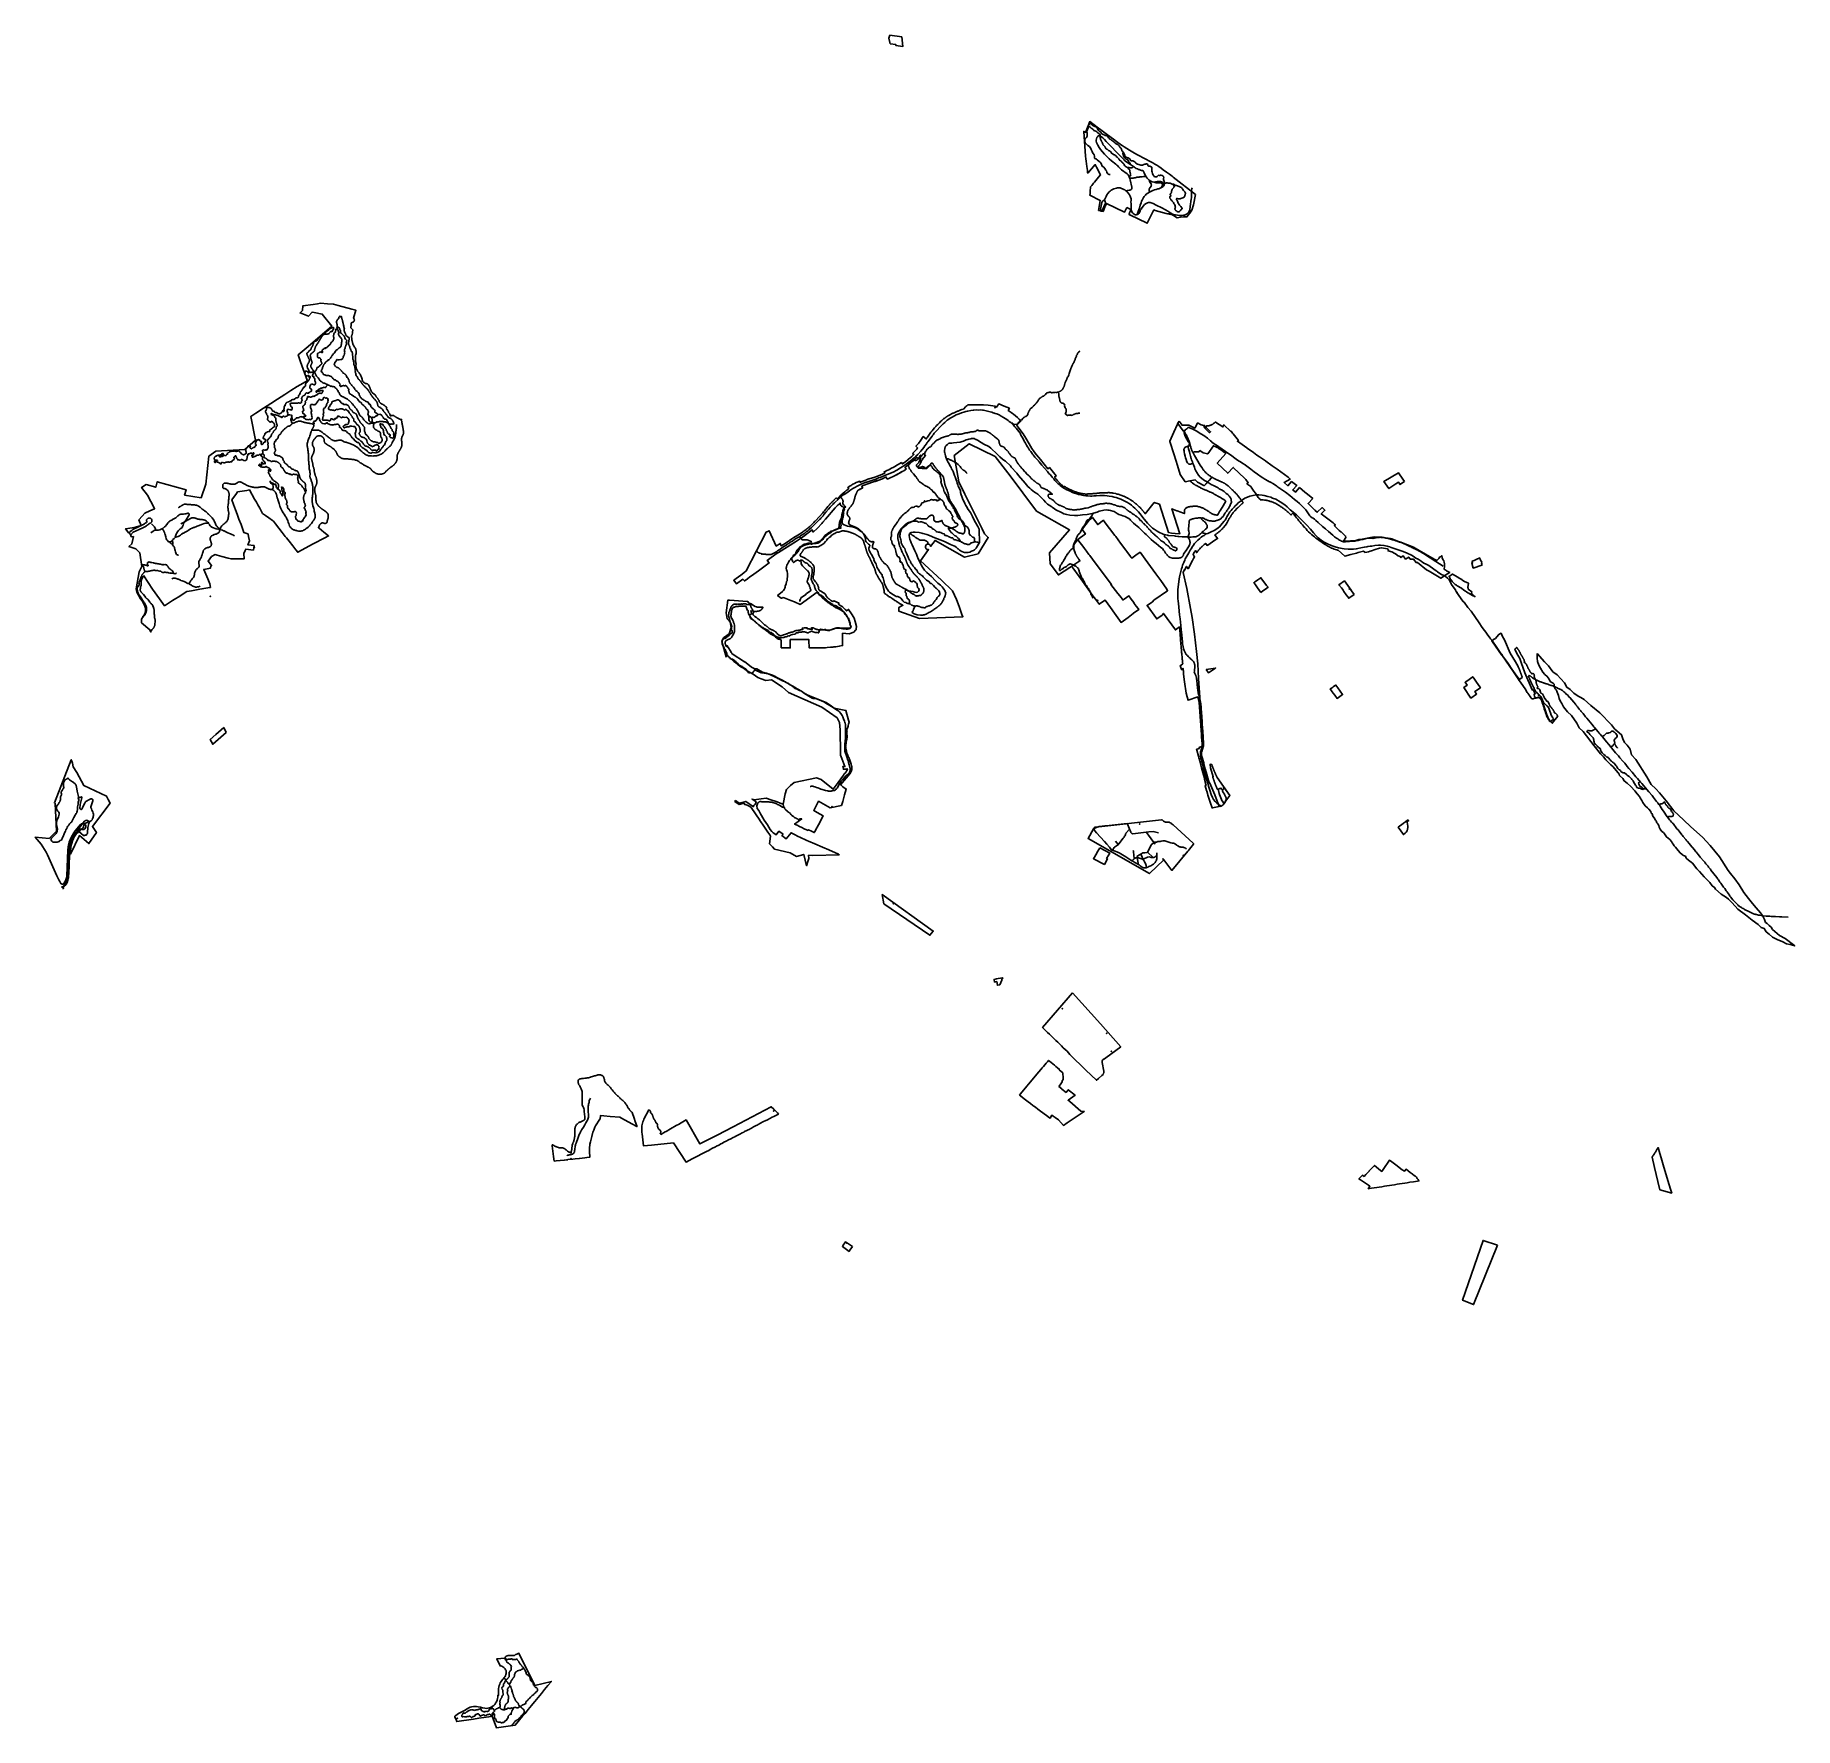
# Model space of a CAD drawing. Header units: inches. Extents: x 11269096 to 11303252, y 3653903 to 3686752.
import ezdxf

# ---------------------------------------------------------------- set-up
doc = ezdxf.new("R2010")
doc.units = ezdxf.units.IN
doc.header["$MEASUREMENT"] = 0
for name, color, linetype in [('Park', 105, 'Continuous'), ('RecreationAccess', 231, 'Continuous'), ('Trail', 202, 'Continuous')]:
    doc.layers.add(name, color=color, linetype=linetype)

msp = doc.modelspace()

# ---------------------------------------------------------------- linework, layer by layer
at = {"layer": 'Park'}
for points in [[(11285920, 3686720), (11285939, 3686536), (11285803, 3686552), (11285800, 3686574), (11285694, 3686587), (11285687, 3686609), (11285665, 3686692), (11285681, 3686735), (11285688, 3686752)], [(11274238, 3679969), (11274295, 3680001), (11274375, 3680046), (11274372, 3680055), (11274246, 3680415), (11274200, 3680547), (11274394, 3680713), (11274851, 3681105), (11274667, 3681340), (11274509, 3681371), (11274470, 3681379), (11274402, 3681297), (11274238, 3681362), (11274285, 3681411), (11274288, 3681498), (11274490, 3681529), (11274573, 3681542), (11274636, 3681552), (11274769, 3681542), (11274887, 3681532), (11274979, 3681507), (11275242, 3681435), (11275323, 3681413), (11275272, 3681262), (11275278, 3681254), (11275286, 3681244), (11275289, 3681238), (11275292, 3681231), (11275293, 3681220), (11275290, 3681213), (11275287, 3681208), (11275284, 3681201), (11275279, 3681192), (11275275, 3681188), (11275268, 3681183), (11275261, 3681180), (11275251, 3681179), (11275244, 3681177), (11275237, 3681173), (11275235, 3681173), (11275232, 3681170), (11275230, 3681166), (11275230, 3681157), (11275232, 3681137), (11275231, 3681127), (11275229, 3681117), (11275227, 3681106), (11275226, 3681096), (11275226, 3681074), (11275228, 3681068), (11275235, 3681060), (11275243, 3681053), (11275257, 3681041), (11275261, 3681034), (11275262, 3681028), (11275261, 3681018), (11275257, 3681007), (11275256, 3681001), (11275253, 3680969), (11275249, 3680946), (11275246, 3680937), (11275241, 3680928), (11275240, 3680926), (11275237, 3680920), (11275236, 3680910), (11275236, 3680898), (11275239, 3680864), (11275241, 3680854), (11275242, 3680842), (11275245, 3680831), (11275247, 3680821), (11275250, 3680811), (11275251, 3680807), (11275252, 3680801), (11275254, 3680790), (11275257, 3680779), (11275260, 3680769), (11275264, 3680757), (11275270, 3680745), (11275274, 3680736), (11275278, 3680726), (11275283, 3680719), (11275289, 3680709), (11275296, 3680699), (11275302, 3680692), (11275309, 3680683), (11275313, 3680673), (11275318, 3680664), (11275320, 3680654), (11275323, 3680642), (11275324, 3680631), (11275326, 3680619), (11275325, 3680608), (11275325, 3680586), (11275324, 3680575), (11275320, 3680553), (11275316, 3680543), (11275315, 3680534), (11275315, 3680465), (11275314, 3680457), (11275313, 3680441), (11275313, 3680431), (11275314, 3680420), (11275318, 3680410), (11275320, 3680397), (11275323, 3680386), (11275324, 3680374), (11275324, 3680363), (11275321, 3680353), (11275317, 3680343), (11275318, 3680333), (11275320, 3680322), (11275324, 3680311), (11275325, 3680303), (11275326, 3680292), (11275330, 3680282), (11275335, 3680271), (11275340, 3680262), (11275345, 3680251), (11275349, 3680242), (11275355, 3680233), (11275361, 3680224), (11275369, 3680215), (11275377, 3680206), (11275384, 3680198), (11275390, 3680190), (11275394, 3680184), (11275403, 3680175), (11275406, 3680170), (11275407, 3680167), (11275416, 3680148), (11275419, 3680138), (11275425, 3680127), (11275430, 3680116), (11275437, 3680095), (11275441, 3680075), (11275444, 3680063), (11275448, 3680052), (11275451, 3680041), (11275456, 3680031), (11275462, 3680025), (11275471, 3680017), (11275479, 3680012), (11275487, 3680006), (11275495, 3680000), (11275495, 3680000), (11275506, 3679994), (11275514, 3679992), (11275524, 3679990), (11275535, 3679988), (11275546, 3679985), (11275553, 3679981), (11275559, 3679975), (11275565, 3679966), (11275573, 3679956), (11275576, 3679948), (11275580, 3679939), (11275584, 3679930), (11275589, 3679919), (11275593, 3679909), (11275596, 3679902), (11275598, 3679900), (11275597, 3679898), (11275597, 3679895), (11275600, 3679889), (11275605, 3679879), (11275617, 3679853), (11275622, 3679841), (11275626, 3679830), (11275631, 3679823), (11275644, 3679810), (11275678, 3679787), (11275694, 3679770), (11275703, 3679758), (11275707, 3679753), (11275710, 3679747), (11275714, 3679742), (11275717, 3679736), (11275744, 3679701), (11275749, 3679694), (11275752, 3679689), (11275755, 3679685), (11275756, 3679683), (11275760, 3679677), (11275763, 3679674), (11275767, 3679670), (11275768, 3679668), (11275769, 3679666), (11275771, 3679662), (11275771, 3679660), (11275772, 3679655), (11275773, 3679643), (11275774, 3679638), (11275778, 3679631), (11275801, 3679608), (11275819, 3679598), (11275830, 3679592), (11275839, 3679589), (11275844, 3679587), (11275849, 3679584), (11275854, 3679581), (11275863, 3679573), (11275878, 3679563), (11275886, 3679556), (11275892, 3679553), (11275897, 3679549), (11275901, 3679547), (11275908, 3679540), (11275916, 3679530), (11275918, 3679524), (11275919, 3679511), (11275918, 3679499), (11275918, 3679497), (11275919, 3679492), (11275927, 3679485), (11275934, 3679474), (11275938, 3679467), (11275939, 3679465), (11275947, 3679455), (11275952, 3679445), (11275954, 3679438), (11275956, 3679433), (11275961, 3679426), (11275966, 3679420), (11275969, 3679417), (11275973, 3679412), (11275977, 3679404), (11275983, 3679395), (11275987, 3679386), (11275987, 3679381), (11275987, 3679378), (11275986, 3679369), (11275986, 3679368), (11275987, 3679365), (11275987, 3679364), (11275989, 3679363), (11275991, 3679363), (11275993, 3679364), (11275997, 3679365), (11276001, 3679366), (11276011, 3679371), (11276024, 3679372), (11276034, 3679371), (11276041, 3679372), (11276046, 3679372), (11276052, 3679372), (11276059, 3679368), (11276066, 3679364), (11276071, 3679359), (11276078, 3679355), (11276084, 3679350), (11276090, 3679345), (11276096, 3679342), (11276101, 3679337), (11276112, 3679333), (11276117, 3679330), (11276125, 3679325), (11276132, 3679321), (11276138, 3679317), (11276145, 3679314), (11276152, 3679310), (11276161, 3679305), (11276174, 3679299), (11276186, 3679297), (11276198, 3679295), (11276208, 3679296), (11276209, 3679291), (11276209, 3679286), (11276209, 3679285), (11276210, 3679279), (11276209, 3679276), (11276209, 3679274), (11276209, 3679273), (11276209, 3679271), (11276209, 3679268), (11276210, 3679264), (11276210, 3679261), (11276211, 3679258), (11276212, 3679254), (11276212, 3679251), (11276212, 3679247), (11276212, 3679245), (11276213, 3679241), (11276214, 3679235), (11276215, 3679230), (11276215, 3679226), (11276216, 3679222), (11276216, 3679219), (11276217, 3679215), (11276217, 3679211), (11276218, 3679208), (11276218, 3679205), (11276219, 3679202), (11276219, 3679198), (11276221, 3679194), (11276221, 3679193), (11276223, 3679190), (11276224, 3679186), (11276225, 3679183), (11276225, 3679180), (11276225, 3679178), (11276225, 3679175), (11276225, 3679172), (11276226, 3679167), (11276227, 3679164), (11276228, 3679161), (11276229, 3679158), (11276229, 3679154), (11276230, 3679150), (11276231, 3679147), (11276231, 3679145), (11276232, 3679141), (11276233, 3679138), (11276234, 3679135), (11276234, 3679132), (11276235, 3679129), (11276235, 3679124), (11276236, 3679119), (11276237, 3679116), (11276237, 3679113), (11276238, 3679108), (11276239, 3679104), (11276240, 3679101), (11276240, 3679098), (11276241, 3679095), (11276241, 3679091), (11276241, 3679087), (11276241, 3679085), (11276241, 3679082), (11276243, 3679079), (11276244, 3679074), (11276244, 3679072), (11276245, 3679070), (11276245, 3679067), (11276245, 3679064), (11276246, 3679060), (11276246, 3679057), (11276246, 3679055), (11276245, 3679052), (11276245, 3679049), (11276245, 3679045), (11276245, 3679042), (11276245, 3679038), (11276244, 3679034), (11276243, 3679030), (11276242, 3679027), (11276243, 3679025), (11276243, 3679022), (11276243, 3679018), (11276242, 3679014), (11276240, 3679011), (11276239, 3679007), (11276237, 3679003), (11276237, 3678999), (11276236, 3678997), (11276235, 3678996), (11276233, 3678994), (11276232, 3678991), (11276230, 3678988), (11276229, 3678985), (11276228, 3678982), (11276227, 3678978), (11276225, 3678975), (11276223, 3678972), (11276222, 3678970), (11276221, 3678968), (11276220, 3678966), (11276218, 3678964), (11276218, 3678963), (11276217, 3678961), (11276216, 3678958), (11276215, 3678955), (11276215, 3678953), (11276214, 3678951), (11276213, 3678947), (11276213, 3678942), (11276212, 3678937), (11276211, 3678934), (11276209, 3678931), (11276209, 3678928), (11276208, 3678925), (11276208, 3678922), (11276208, 3678920), (11276207, 3678918), (11276207, 3678915), (11276207, 3678911), (11276207, 3678906), (11276207, 3678905), (11276207, 3678900), (11276207, 3678892), (11276207, 3678890), (11276207, 3678888), (11276207, 3678886), (11276207, 3678884), (11276208, 3678882), (11276209, 3678879), (11276209, 3678877), (11276209, 3678875), (11276210, 3678872), (11276210, 3678869), (11276211, 3678867), (11276211, 3678865), (11276211, 3678863), (11276212, 3678860), (11276212, 3678858), (11276212, 3678855), (11276212, 3678852), (11276212, 3678849), (11276212, 3678846), (11276212, 3678843), (11276212, 3678840), (11276212, 3678838), (11276212, 3678835), (11276212, 3678832), (11276212, 3678829), (11276212, 3678826), (11276212, 3678822), (11276212, 3678819), (11276212, 3678816), (11276212, 3678814), (11276212, 3678812), (11276213, 3678810), (11276213, 3678808), (11276213, 3678806), (11276213, 3678804), (11276213, 3678802), (11276213, 3678800), (11276213, 3678797), (11276213, 3678796), (11276213, 3678794), (11276212, 3678791), (11276212, 3678789), (11276211, 3678787), (11276211, 3678785), (11276211, 3678784), (11276210, 3678781), (11276210, 3678779), (11276210, 3678778), (11276209, 3678776), (11276209, 3678773), (11276209, 3678771), (11276209, 3678768), (11276208, 3678765), (11276208, 3678763), (11276206, 3678761), (11276205, 3678759), (11276204, 3678758), (11276203, 3678756), (11276203, 3678753), (11276202, 3678750), (11276200, 3678747), (11276199, 3678744), (11276197, 3678742), (11276196, 3678739), (11276195, 3678737), (11276195, 3678736), (11276194, 3678733), (11276192, 3678730), (11276190, 3678727), (11276188, 3678725), (11276187, 3678722), (11276185, 3678720), (11276183, 3678717), (11276181, 3678714), (11276180, 3678712), (11276179, 3678710), (11276177, 3678708), (11276175, 3678705), (11276174, 3678703), (11276173, 3678700), (11276172, 3678697), (11276169, 3678692), (11276168, 3678692), (11276166, 3678687), (11276164, 3678683), (11276162, 3678681), (11276159, 3678677), (11276156, 3678673), (11276153, 3678668), (11276149, 3678663), (11276147, 3678658), (11276145, 3678654), (11276144, 3678651), (11276143, 3678649), (11276142, 3678646), (11276139, 3678642), (11276137, 3678638), (11276136, 3678635), (11276135, 3678632), (11276134, 3678629), (11276133, 3678626), (11276133, 3678625), (11276131, 3678621), (11276130, 3678618), (11276128, 3678615), (11276127, 3678611), (11276125, 3678606), (11276124, 3678602), (11276123, 3678598), (11276122, 3678594), (11276121, 3678591), (11276121, 3678588), (11276120, 3678585), (11276120, 3678583), (11276119, 3678580), (11276119, 3678576), (11276120, 3678569), (11276120, 3678562), (11276120, 3678554), (11276119, 3678550), (11276119, 3678546), (11276119, 3678544), (11276119, 3678541), (11276120, 3678538), (11276121, 3678534), (11276121, 3678530), (11276120, 3678527), (11276119, 3678524), (11276119, 3678520), (11276118, 3678516), (11276118, 3678514), (11276117, 3678511), (11276116, 3678506), (11276115, 3678502), (11276114, 3678499), (11276113, 3678495), (11276112, 3678492), (11276111, 3678489), (11276110, 3678486), (11276109, 3678483), (11276108, 3678481), (11276107, 3678479), (11276106, 3678477), (11276105, 3678475), (11276104, 3678473), (11276103, 3678471), (11276101, 3678469), (11276100, 3678467), (11276099, 3678466), (11276097, 3678464), (11276096, 3678460), (11276094, 3678456), (11276091, 3678451), (11276087, 3678447), (11276084, 3678443), (11276081, 3678440), (11276079, 3678437), (11276077, 3678434), (11276075, 3678432), (11276072, 3678429), (11276069, 3678425), (11276067, 3678422), (11276064, 3678419), (11276062, 3678417), (11276059, 3678413), (11276055, 3678410), (11276053, 3678407), (11276050, 3678405), (11276046, 3678402), (11276042, 3678399), (11276038, 3678395), (11276035, 3678392), (11276031, 3678390), (11276026, 3678387), (11276022, 3678384), (11276018, 3678382), (11276016, 3678381), (11276013, 3678379), (11276010, 3678376), (11276006, 3678373), (11276003, 3678371), (11276001, 3678371), (11276000, 3678370), (11275999, 3678370), (11275998, 3678369), (11275997, 3678368), (11275995, 3678367), (11275993, 3678365), (11275991, 3678364), (11275989, 3678362), (11275986, 3678360), (11275984, 3678359), (11275982, 3678357), (11275981, 3678355), (11275979, 3678354), (11275977, 3678352), (11275975, 3678350), (11275973, 3678348), (11275970, 3678346), (11275968, 3678343), (11275965, 3678341), (11275962, 3678338), (11275960, 3678336), (11275958, 3678334), (11275956, 3678333), (11275954, 3678331), (11275953, 3678330), (11275951, 3678328), (11275949, 3678327), (11275947, 3678325), (11275946, 3678324), (11275944, 3678323), (11275942, 3678322), (11275941, 3678320), (11275938, 3678318), (11275937, 3678316), (11275935, 3678315), (11275933, 3678313), (11275932, 3678312), (11275931, 3678311), (11275929, 3678310), (11275928, 3678309), (11275926, 3678307), (11275924, 3678306), (11275922, 3678304), (11275920, 3678303), (11275916, 3678300), (11275912, 3678297), (11275908, 3678294), (11275905, 3678292), (11275904, 3678290), (11275903, 3678288), (11275902, 3678286), (11275902, 3678285), (11275902, 3678284), (11275902, 3678282), (11275902, 3678282), (11275902, 3678281), (11275902, 3678279), (11275901, 3678278), (11275900, 3678278), (11275899, 3678277), (11275898, 3678277), (11275895, 3678275), (11275892, 3678272), (11275890, 3678270), (11275887, 3678267), (11275886, 3678265), (11275883, 3678263), (11275881, 3678261), (11275879, 3678259), (11275878, 3678258), (11275874, 3678255), (11275870, 3678252), (11275866, 3678249), (11275862, 3678247), (11275860, 3678246), (11275857, 3678245), (11275854, 3678245), (11275852, 3678244), (11275850, 3678243), (11275847, 3678242), (11275845, 3678241), (11275841, 3678240), (11275837, 3678239), (11275833, 3678238), (11275829, 3678237), (11275825, 3678236), (11275821, 3678235), (11275817, 3678234), (11275813, 3678233), (11275810, 3678232), (11275806, 3678231), (11275802, 3678231), (11275797, 3678230), (11275791, 3678230), (11275785, 3678230), (11275780, 3678230), (11275776, 3678231), (11275772, 3678231), (11275765, 3678233), (11275757, 3678234), (11275750, 3678236), (11275744, 3678237), (11275741, 3678238), (11275739, 3678239), (11275734, 3678240), (11275728, 3678242), (11275721, 3678244), (11275717, 3678246), (11275713, 3678248), (11275710, 3678249), (11275706, 3678251), (11275703, 3678253), (11275700, 3678254), (11275697, 3678256), (11275694, 3678258), (11275692, 3678259), (11275689, 3678261), (11275686, 3678263), (11275683, 3678266), (11275681, 3678267), (11275679, 3678269), (11275677, 3678270), (11275676, 3678272), (11275672, 3678274), (11275668, 3678276), (11275664, 3678278), (11275660, 3678280), (11275659, 3678281), (11275658, 3678282), (11275656, 3678284), (11275654, 3678286), (11275652, 3678287), (11275651, 3678288), (11275650, 3678289), (11275649, 3678290), (11275647, 3678291), (11275645, 3678293), (11275643, 3678296), (11275640, 3678298), (11275638, 3678300), (11275637, 3678301), (11275635, 3678303), (11275633, 3678305), (11275631, 3678307), (11275628, 3678310), (11275625, 3678313), (11275623, 3678315), (11275621, 3678318), (11275619, 3678321), (11275618, 3678323), (11275616, 3678326), (11275615, 3678328), (11275613, 3678330), (11275611, 3678332), (11275609, 3678335), (11275606, 3678338), (11275604, 3678340), (11275603, 3678343), (11275601, 3678345), (11275599, 3678347), (11275596, 3678349), (11275593, 3678350), (11275590, 3678352), (11275588, 3678353), (11275585, 3678355), (11275582, 3678357), (11275581, 3678358), (11275579, 3678359), (11275575, 3678362), (11275572, 3678363), (11275571, 3678364), (11275569, 3678365), (11275568, 3678366), (11275562, 3678368), (11275556, 3678372), (11275549, 3678375), (11275544, 3678377), (11275541, 3678379), (11275537, 3678381), (11275534, 3678382), (11275529, 3678384), (11275525, 3678386), (11275522, 3678388), (11275519, 3678389), (11275516, 3678391), (11275513, 3678393), (11275510, 3678395), (11275507, 3678396), (11275505, 3678398), (11275502, 3678399), (11275499, 3678401), (11275495, 3678402), (11275480, 3678406), (11275466, 3678415), (11275454, 3678424), (11275445, 3678434), (11275444, 3678436), (11275424, 3678446), (11275407, 3678455), (11275390, 3678466), (11275376, 3678477), (11275365, 3678486), (11275345, 3678497), (11275326, 3678505), (11275311, 3678507), (11275298, 3678514), (11275279, 3678517), (11275256, 3678517), (11275243, 3678519), (11275235, 3678522), (11275228, 3678526), (11275225, 3678527), (11275223, 3678526), (11275222, 3678525), (11275221, 3678525), (11275221, 3678524), (11275219, 3678524), (11275216, 3678523), (11275214, 3678523), (11275213, 3678524), (11275211, 3678524), (11275209, 3678524), (11275207, 3678524), (11275205, 3678525), (11275202, 3678525), (11275200, 3678525), (11275198, 3678526), (11275197, 3678526), (11275196, 3678526), (11275192, 3678526), (11275189, 3678526), (11275185, 3678527), (11275182, 3678527), (11275178, 3678527), (11275174, 3678528), (11275169, 3678528), (11275164, 3678529), (11275163, 3678529), (11275156, 3678530), (11275151, 3678530), (11275147, 3678530), (11275142, 3678530), (11275139, 3678531), (11275136, 3678531), (11275133, 3678530), (11275129, 3678530), (11275127, 3678530), (11275124, 3678529), (11275123, 3678529), (11275121, 3678528), (11275118, 3678528), (11275115, 3678529), (11275112, 3678529), (11275109, 3678529), (11275107, 3678530), (11275105, 3678530), (11275103, 3678530), (11275101, 3678530), (11275099, 3678531), (11275097, 3678531), (11275095, 3678531), (11275093, 3678531), (11275090, 3678532), (11275087, 3678532), (11275083, 3678533), (11275079, 3678533), (11275073, 3678534), (11275068, 3678535), (11275063, 3678536), (11275059, 3678537), (11275056, 3678538), (11275052, 3678538), (11275048, 3678540), (11275047, 3678540), (11275044, 3678541), (11275040, 3678542), (11275038, 3678544), (11275035, 3678545), (11275033, 3678547), (11275031, 3678548), (11275030, 3678549), (11275028, 3678550), (11275027, 3678551), (11275025, 3678553), (11275023, 3678556), (11275020, 3678560), (11275018, 3678561), (11275016, 3678562), (11275015, 3678562), (11275014, 3678563), (11275013, 3678563), (11275009, 3678565), (11275005, 3678567), (11275002, 3678568), (11274998, 3678570), (11274997, 3678571), (11274995, 3678573), (11274994, 3678574), (11274993, 3678574), (11274991, 3678576), (11274990, 3678577), (11274988, 3678578), (11274986, 3678580), (11274984, 3678582), (11274982, 3678584), (11274979, 3678586), (11274977, 3678588), (11274976, 3678589), (11274975, 3678591), (11274974, 3678592), (11274973, 3678593), (11274972, 3678595), (11274971, 3678597), (11274969, 3678599), (11274968, 3678601), (11274968, 3678602), (11274967, 3678603), (11274966, 3678605), (11274965, 3678607), (11274964, 3678608), (11274963, 3678610), (11274962, 3678612), (11274961, 3678614), (11274960, 3678616), (11274959, 3678618), (11274958, 3678620), (11274957, 3678622), (11274955, 3678625), (11274954, 3678627), (11274953, 3678629), (11274952, 3678630), (11274951, 3678632), (11274950, 3678634), (11274949, 3678636), (11274949, 3678637), (11274949, 3678639), (11274948, 3678640), (11274948, 3678642), (11274947, 3678644), (11274946, 3678646), (11274946, 3678648), (11274946, 3678649), (11274945, 3678650), (11274945, 3678651), (11274943, 3678656), (11274941, 3678660), (11274938, 3678664), (11274936, 3678667), (11274935, 3678668), (11274934, 3678670), (11274934, 3678671), (11274933, 3678672), (11274931, 3678674), (11274930, 3678676), (11274929, 3678677), (11274928, 3678679), (11274927, 3678681), (11274926, 3678682), (11274924, 3678684), (11274923, 3678685), (11274922, 3678686), (11274921, 3678687), (11274920, 3678688), (11274919, 3678690), (11274917, 3678692), (11274916, 3678694), (11274914, 3678697), (11274911, 3678700), (11274908, 3678703), (11274905, 3678706), (11274903, 3678708), (11274898, 3678715), (11274897, 3678716), (11274896, 3678717), (11274895, 3678718), (11274893, 3678720), (11274890, 3678722), (11274886, 3678724), (11274883, 3678727), (11274880, 3678728), (11274878, 3678729), (11274876, 3678729), (11274874, 3678730), (11274871, 3678732), (11274868, 3678734), (11274865, 3678736), (11274863, 3678738), (11274862, 3678739), (11274860, 3678741), (11274858, 3678742), (11274857, 3678744), (11274854, 3678747), (11274852, 3678749), (11274850, 3678751), (11274848, 3678753), (11274845, 3678755), (11274843, 3678756), (11274841, 3678758), (11274840, 3678759), (11274838, 3678760), (11274836, 3678762), (11274834, 3678763), (11274832, 3678765), (11274828, 3678768), (11274825, 3678770), (11274822, 3678771), (11274819, 3678773), (11274816, 3678775), (11274813, 3678777), (11274809, 3678778), (11274807, 3678780), (11274803, 3678782), (11274800, 3678784), (11274796, 3678786), (11274791, 3678789), (11274787, 3678791), (11274784, 3678793), (11274780, 3678795), (11274777, 3678797), (11274774, 3678799), (11274771, 3678801), (11274769, 3678803), (11274767, 3678804), (11274765, 3678805), (11274763, 3678807), (11274760, 3678809), (11274757, 3678811), (11274754, 3678813), (11274752, 3678815), (11274750, 3678817), (11274747, 3678818), (11274743, 3678820), (11274739, 3678823), (11274735, 3678825), (11274733, 3678826), (11274732, 3678827), (11274731, 3678828), (11274729, 3678829), (11274728, 3678830), (11274724, 3678834), (11274721, 3678838), (11274719, 3678842), (11274717, 3678846), (11274715, 3678849), (11274713, 3678851), (11274712, 3678855), (11274710, 3678859), (11274709, 3678862), (11274708, 3678865), (11274708, 3678868), (11274708, 3678870), (11274708, 3678873), (11274708, 3678876), (11274708, 3678878), (11274708, 3678881), (11274708, 3678883), (11274708, 3678886), (11274708, 3678889), (11274707, 3678892), (11274707, 3678896), (11274707, 3678899), (11274706, 3678903), (11274705, 3678906), (11274705, 3678908), (11274704, 3678910), (11274703, 3678912), (11274702, 3678915), (11274701, 3678917), (11274700, 3678920), (11274699, 3678922), (11274697, 3678926), (11274695, 3678929), (11274694, 3678931), (11274692, 3678933), (11274691, 3678935), (11274689, 3678937), (11274686, 3678940), (11274684, 3678944), (11274682, 3678947), (11274679, 3678949), (11274677, 3678952), (11274674, 3678954), (11274670, 3678958), (11274667, 3678961), (11274664, 3678963), (11274661, 3678965), (11274658, 3678966), (11274656, 3678967), (11274654, 3678969), (11274651, 3678971), (11274648, 3678973), (11274646, 3678974), (11274643, 3678975), (11274641, 3678976), (11274637, 3678977), (11274632, 3678979), (11274628, 3678980), (11274624, 3678980), (11274620, 3678980), (11274616, 3678979), (11274611, 3678979), (11274606, 3678979), (11274602, 3678978), (11274601, 3678978), (11274598, 3678978), (11274595, 3678977), (11274592, 3678977), (11274588, 3678976), (11274583, 3678975), (11274579, 3678974), (11274576, 3678972), (11274573, 3678971), (11274569, 3678970), (11274565, 3678968), (11274560, 3678965), (11274556, 3678963), (11274555, 3678961), (11274553, 3678960), (11274551, 3678958), (11274549, 3678956), (11274546, 3678952), (11274544, 3678949), (11274542, 3678946), (11274540, 3678943), (11274537, 3678938), (11274533, 3678932), (11274529, 3678927), (11274525, 3678923), (11274522, 3678920), (11274520, 3678917), (11274516, 3678914), (11274513, 3678910), (11274510, 3678907), (11274507, 3678903), (11274505, 3678900), (11274504, 3678897), (11274501, 3678892), (11274498, 3678887), (11274495, 3678882), (11274492, 3678877), (11274490, 3678873), (11274487, 3678870), (11274485, 3678867), (11274483, 3678862), (11274481, 3678857), (11274479, 3678853), (11274479, 3678849), (11274478, 3678845), (11274478, 3678842), (11274478, 3678839), (11274477, 3678836), (11274477, 3678833), (11274476, 3678826), (11274476, 3678818), (11274476, 3678810), (11274477, 3678800), (11274478, 3678795), (11274480, 3678791), (11274482, 3678788), (11274484, 3678784), (11274486, 3678781), (11274487, 3678779), (11274488, 3678777), (11274489, 3678775), (11274491, 3678773), (11274493, 3678771), (11274494, 3678769), (11274496, 3678766), (11274499, 3678762), (11274501, 3678758), (11274502, 3678755), (11274504, 3678751), (11274506, 3678745), (11274507, 3678739), (11274509, 3678734), (11274509, 3678728), (11274510, 3678723), (11274510, 3678717), (11274510, 3678711), (11274510, 3678704), (11274510, 3678696), (11274509, 3678690), (11274508, 3678683), (11274506, 3678676), (11274505, 3678669), (11274503, 3678662), (11274502, 3678656), (11274500, 3678651), (11274499, 3678648), (11274498, 3678645), (11274497, 3678641), (11274495, 3678637), (11274493, 3678632), (11274492, 3678629), (11274490, 3678625), (11274488, 3678622), (11274483, 3678612), (11274478, 3678602), (11274473, 3678592), (11274468, 3678582), (11274466, 3678574), (11274464, 3678565), (11274462, 3678555), (11274460, 3678543), (11274460, 3678533), (11274461, 3678525), (11274463, 3678517), (11274466, 3678509), (11274468, 3678501), (11274470, 3678493), (11274472, 3678485), (11274474, 3678477), (11274475, 3678472), (11274476, 3678467), (11274477, 3678466), (11274478, 3678461), (11274479, 3678455), (11274481, 3678446), (11274482, 3678438), (11274483, 3678432), (11274484, 3678425), (11274485, 3678417), (11274487, 3678408), (11274488, 3678400), (11274490, 3678392), (11274492, 3678385), (11274494, 3678378), (11274497, 3678371), (11274499, 3678362), (11274503, 3678353), (11274505, 3678346), (11274507, 3678339), (11274509, 3678332), (11274510, 3678324), (11274511, 3678315), (11274511, 3678305), (11274512, 3678296), (11274513, 3678288), (11274515, 3678280), (11274517, 3678271), (11274519, 3678261), (11274522, 3678249), (11274524, 3678240), (11274527, 3678231), (11274529, 3678223), (11274530, 3678217), (11274532, 3678210), (11274534, 3678204), (11274536, 3678199), (11274538, 3678195), (11274540, 3678192), (11274542, 3678187), (11274545, 3678180), (11274547, 3678176), (11274550, 3678167), (11274553, 3678156), (11274554, 3678151), (11274555, 3678144), (11274557, 3678136), (11274558, 3678131), (11274559, 3678125), (11274560, 3678121), (11274560, 3678116), (11274561, 3678113), (11274561, 3678110), (11274561, 3678106), (11274561, 3678103), (11274562, 3678098), (11274563, 3678094), (11274564, 3678090), (11274564, 3678090), (11274565, 3678084), (11274566, 3678078), (11274566, 3678072), (11274566, 3678067), (11274564, 3678062), (11274563, 3678059), (11274562, 3678055), (11274560, 3678051), (11274559, 3678047), (11274558, 3678044), (11274557, 3678041), (11274556, 3678037), (11274554, 3678033), (11274551, 3678026), (11274549, 3678019), (11274546, 3678013), (11274544, 3678008), (11274542, 3678004), (11274540, 3677999), (11274538, 3677995), (11274535, 3677991), (11274534, 3677988), (11274533, 3677985), (11274531, 3677981), (11274529, 3677978), (11274527, 3677970), (11274525, 3677963), (11274524, 3677959), (11274524, 3677957), (11274522, 3677950), (11274522, 3677948), (11274522, 3677945), (11274521, 3677943), (11274521, 3677941), (11274521, 3677936), (11274520, 3677932), (11274520, 3677927), (11274520, 3677921), (11274521, 3677916), (11274522, 3677913), (11274523, 3677909), (11274524, 3677906), (11274525, 3677902), (11274525, 3677899), (11274525, 3677895), (11274525, 3677892), (11274525, 3677888), (11274526, 3677885), (11274526, 3677881), (11274527, 3677877), (11274529, 3677870), (11274530, 3677865), (11274532, 3677859), (11274534, 3677854), (11274536, 3677848), (11274538, 3677842), (11274539, 3677835), (11274540, 3677829), (11274541, 3677828), (11274541, 3677826), (11274541, 3677823), (11274541, 3677820), (11274541, 3677816), (11274541, 3677811), (11274542, 3677807), (11274542, 3677803), (11274542, 3677799), (11274542, 3677795), (11274541, 3677790), (11274541, 3677785), (11274541, 3677781), (11274541, 3677777), (11274541, 3677773), (11274542, 3677768), (11274542, 3677762), (11274542, 3677757), (11274542, 3677754), (11274543, 3677751), (11274543, 3677748), (11274544, 3677742), (11274545, 3677734), (11274546, 3677726), (11274547, 3677718), (11274548, 3677713), (11274549, 3677707), (11274550, 3677701), (11274551, 3677693), (11274552, 3677687), (11274553, 3677684), (11274553, 3677682), (11274555, 3677677), (11274557, 3677672), (11274560, 3677667), (11274563, 3677663), (11274566, 3677658), (11274569, 3677654), (11274571, 3677651), (11274572, 3677648), (11274574, 3677645), (11274576, 3677641), (11274579, 3677637), (11274582, 3677633), (11274585, 3677629), (11274588, 3677623), (11274588, 3677622), (11274588, 3677622), (11274588, 3677622), (11274588, 3677621), (11274590, 3677617), (11274594, 3677613), (11274599, 3677609), (11274605, 3677605), (11274610, 3677600), (11274616, 3677597), (11274620, 3677594), (11274621, 3677593), (11274628, 3677587), (11274634, 3677582), (11274639, 3677577), (11274643, 3677573), (11274647, 3677569), (11274651, 3677566), (11274656, 3677562), (11274661, 3677558), (11274666, 3677555), (11274672, 3677551), (11274677, 3677547), (11274682, 3677543), (11274688, 3677538), (11274697, 3677532), (11274704, 3677527), (11274711, 3677523), (11274718, 3677519), (11274720, 3677519), (11274720, 3677518), (11274721, 3677518), (11274723, 3677517), (11274724, 3677517), (11274725, 3677516), (11274727, 3677515), (11274730, 3677513), (11274732, 3677510), (11274735, 3677507), (11274738, 3677504), (11274740, 3677502), (11274742, 3677499), (11274744, 3677497), (11274747, 3677493), (11274751, 3677490), (11274755, 3677487), (11274758, 3677484), (11274761, 3677481), (11274764, 3677478), (11274767, 3677474), (11274771, 3677470), (11274774, 3677467), (11274777, 3677464), (11274779, 3677460), (11274781, 3677457), (11274781, 3677456), (11274781, 3677456), (11274781, 3677456), (11274781, 3677456), (11274781, 3677454), (11274781, 3677453), (11274782, 3677452), (11274782, 3677450), (11274783, 3677446), (11274784, 3677443), (11274784, 3677440), (11274785, 3677435), (11274785, 3677431), (11274785, 3677430), (11274784, 3677429), (11274784, 3677425), (11274785, 3677421), (11274785, 3677395), (11274783, 3677386), (11274781, 3677378), (11274778, 3677369), (11274775, 3677360), (11274773, 3677350), (11274769, 3677338), (11274766, 3677326), (11274765, 3677321), (11274764, 3677316), (11274761, 3677307), (11274758, 3677298), (11274757, 3677295), (11274755, 3677292), (11274753, 3677288), (11274750, 3677285), (11274748, 3677284), (11274746, 3677282), (11274743, 3677281), (11274739, 3677280), (11274736, 3677279), (11274732, 3677278), (11274729, 3677277), (11274726, 3677276), (11274723, 3677276), (11274720, 3677275), (11274717, 3677275), (11274714, 3677276), (11274713, 3677276), (11274712, 3677277), (11274711, 3677278), (11274710, 3677278), (11274706, 3677281), (11274702, 3677282), (11274697, 3677283), (11274692, 3677284), (11274689, 3677285), (11274685, 3677286), (11274681, 3677287), (11274676, 3677288), (11274671, 3677288), (11274667, 3677287), (11274662, 3677286), (11274657, 3677284), (11274652, 3677283), (11274648, 3677280), (11274644, 3677278), (11274641, 3677276), (11274637, 3677272), (11274633, 3677269), (11274629, 3677265), (11274625, 3677260), (11274621, 3677255), (11274619, 3677250), (11274617, 3677246), (11274615, 3677241), (11274610, 3677230), (11274605, 3677220), (11274600, 3677210), (11274595, 3677200), (11274592, 3677197), (11274592, 3677195), (11274600, 3677188), (11274606, 3677184), (11274697, 3677110), (11274791, 3677035), (11274719, 3676997), (11274492, 3676879), (11274191, 3676719), (11274158, 3676762), (11274095, 3676841), (11274023, 3676934), (11273972, 3677000), (11273951, 3677026), (11273891, 3677103), (11273825, 3677188), (11273763, 3677267), (11273723, 3677318), (11273703, 3677333), (11273628, 3677385), (11273564, 3677429), (11273508, 3677473), (11273481, 3677523), (11273454, 3677571), (11273415, 3677641), (11273389, 3677688), (11273355, 3677748), (11273255, 3677926), (11273205, 3677917), (11273026, 3677888), (11273002, 3677857), (11272910, 3677736), (11272944, 3677646), (11272982, 3677543), (11273015, 3677456), (11273037, 3677397), (11273051, 3677359), (11273091, 3677255), (11273131, 3677142), (11273149, 3677101), (11273226, 3677078), (11273228, 3677070), (11273239, 3677026), (11273259, 3676938), (11273224, 3676861), (11273344, 3676847), (11273333, 3676760), (11273182, 3676775), (11273171, 3676751), (11273144, 3676693), (11273154, 3676592), (11272897, 3676587), (11272843, 3676602), (11272720, 3676635), (11272630, 3676660), (11272589, 3676671), (11272518, 3676635), (11272451, 3676542), (11272518, 3676458), (11272515, 3676456), (11272512, 3676453), (11272510, 3676449), (11272508, 3676447), (11272507, 3676446), (11272505, 3676443), (11272504, 3676440), (11272503, 3676437), (11272502, 3676434), (11272501, 3676431), (11272500, 3676428), (11272500, 3676424), (11272500, 3676421), (11272500, 3676417), (11272500, 3676415), (11272500, 3676410), (11272368, 3676386), (11272446, 3676203), (11272447, 3676200), (11272483, 3676105), (11272498, 3676035), (11272448, 3676026), (11272332, 3676005), (11272292, 3676000), (11272132, 3675971), (11272037, 3675954), (11271871, 3675847), (11271823, 3675818), (11271763, 3675781), (11271606, 3675681), (11271511, 3675812), (11271376, 3676000), (11271205, 3676263), (11271196, 3676252), (11271189, 3676244), (11271184, 3676237), (11271181, 3676232), (11271178, 3676227), (11271176, 3676221), (11271171, 3676208), (11271167, 3676197), (11271162, 3676186), (11271159, 3676178), (11271158, 3676174), (11271157, 3676169), (11271155, 3676160), (11271155, 3676157), (11271155, 3676152), (11271155, 3676146), (11271156, 3676140), (11271156, 3676136), (11271156, 3676129), (11271156, 3676125), (11271155, 3676118), (11271155, 3676113), (11271154, 3676108), (11271153, 3676093), (11271152, 3676081), (11271152, 3676078), (11271152, 3676075), (11271151, 3676072), (11271151, 3676069), (11271150, 3676068), (11271150, 3676067), (11271149, 3676065), (11271149, 3676062), (11271148, 3676061), (11271147, 3676058), (11271147, 3676057), (11271146, 3676055), (11271144, 3676050), (11271143, 3676047), (11271143, 3676045), (11271142, 3676042), (11271142, 3676040), (11271141, 3676038), (11271140, 3676034), (11271140, 3676030), (11271139, 3676025), (11271138, 3676019), (11271137, 3676010), (11271137, 3676009), (11271136, 3676006), (11271136, 3676003), (11271135, 3676001), (11271135, 3676000), (11271134, 3676000), (11271134, 3675997), (11271134, 3675990), (11271135, 3675981), (11271135, 3675978), (11271136, 3675974), (11271138, 3675968), (11271140, 3675963), (11271145, 3675955), (11271145, 3675954), (11271150, 3675948), (11271150, 3675947), (11271155, 3675942), (11271157, 3675939), (11271161, 3675934), (11271164, 3675931), (11271170, 3675925), (11271189, 3675904), (11271195, 3675897), (11271222, 3675865), (11271235, 3675846), (11271240, 3675839), (11271245, 3675834), (11271251, 3675829), (11271258, 3675823), (11271263, 3675819), (11271267, 3675816), (11271272, 3675813), (11271278, 3675809), (11271283, 3675805), (11271290, 3675797), (11271296, 3675789), (11271310, 3675767), (11271322, 3675749), (11271328, 3675740), (11271332, 3675736), (11271336, 3675731), (11271343, 3675725), (11271353, 3675718), (11271361, 3675710), (11271368, 3675701), (11271373, 3675694), (11271377, 3675688), (11271379, 3675683), (11271382, 3675676), (11271392, 3675646), (11271399, 3675625), (11271402, 3675616), (11271403, 3675605), (11271404, 3675591), (11271405, 3675581), (11271407, 3675552), (11271407, 3675537), (11271407, 3675527), (11271408, 3675520), (11271408, 3675516), (11271411, 3675500), (11271411, 3675492), (11271411, 3675487), (11271411, 3675479), (11271411, 3675471), (11271412, 3675458), (11271414, 3675447), (11271418, 3675430), (11271421, 3675416), (11271422, 3675410), (11271423, 3675397), (11271424, 3675384), (11271424, 3675369), (11271423, 3675363), (11271421, 3675336), (11271421, 3675328), (11271420, 3675322), (11271419, 3675318), (11271418, 3675316), (11271417, 3675310), (11271416, 3675304), (11271415, 3675299), (11271412, 3675291), (11271411, 3675286), (11271408, 3675278), (11271406, 3675274), (11271403, 3675265), (11271399, 3675258), (11271395, 3675252), (11271391, 3675246), (11271389, 3675244), (11271385, 3675237), (11271381, 3675232), (11271379, 3675229), (11271376, 3675226), (11271372, 3675222), (11271368, 3675219), (11271358, 3675214), (11271359, 3675213), (11271359, 3675213), (11271349, 3675193), (11271341, 3675170), (11271324, 3675215), (11271162, 3675351), (11271159, 3675422), (11271222, 3675522), (11271231, 3675556), (11271236, 3675581), (11271236, 3675606), (11271234, 3675635), (11271225, 3675672), (11271170, 3675776), (11271143, 3675812), (11271068, 3675942), (11271058, 3676005), (11271114, 3676336), (11271165, 3676442), (11271126, 3676704), (11271047, 3676787), (11270914, 3676832), (11270974, 3676880), (11270988, 3676966), (11271002, 3677021), (11270965, 3677020), (11270947, 3677048), (11270999, 3677107), (11271116, 3677161), (11271130, 3677166), (11271143, 3677172), (11271157, 3677177), (11271170, 3677183), (11271183, 3677190), (11271196, 3677196), (11271209, 3677203), (11271222, 3677209), (11271235, 3677216), (11271244, 3677222), (11271254, 3677228), (11271263, 3677235), (11271272, 3677241), (11271281, 3677248), (11271289, 3677255), (11271298, 3677262), (11271306, 3677269), (11271314, 3677277), (11271324, 3677279), (11271333, 3677282), (11271341, 3677288), (11271348, 3677294), (11271354, 3677302), (11271358, 3677311), (11271361, 3677321), (11271362, 3677330), (11271360, 3677340), (11271358, 3677350), (11271354, 3677359), (11271347, 3677367), (11271340, 3677374), (11271331, 3677379), (11271321, 3677382), (11271311, 3677383), (11271301, 3677382), (11271291, 3677379), (11271283, 3677375), (11271275, 3677369), (11271268, 3677362), (11271263, 3677354), (11271259, 3677344), (11271258, 3677335), (11271258, 3677325), (11271260, 3677315), (11271264, 3677307), (11271254, 3677298), (11271243, 3677289), (11271231, 3677279), (11271219, 3677271), (11271207, 3677262), (11271195, 3677254), (11271182, 3677247), (11271169, 3677240), (11271156, 3677234), (11271101, 3677210), (11271004, 3677163), (11270993, 3677157), (11270982, 3677150), (11270972, 3677142), (11270961, 3677134), (11270951, 3677126), (11270942, 3677118), (11270932, 3677109), (11270923, 3677100), (11270914, 3677090), (11270849, 3677175), (11270981, 3677192), (11271017, 3677198), (11271091, 3677220), (11271153, 3677238), (11271108, 3677347), (11271173, 3677418), (11271226, 3677475), (11271324, 3677521), (11271414, 3677563), (11271404, 3677582), (11271274, 3677823), (11271162, 3677977), (11271248, 3678030), (11271435, 3677978), (11271466, 3678085), (11272025, 3677930), (11271995, 3677828), (11272315, 3677774), (11272409, 3678039), (11272469, 3678580), (11272604, 3678680), (11273162, 3678712), (11273373, 3678895), (11273283, 3679353), (11273380, 3679416), (11273529, 3679513), (11273667, 3679602), (11273797, 3679687), (11273941, 3679780), (11274061, 3679858), (11274178, 3679935)], [(11291377, 3679072), (11291379, 3679069), (11291388, 3679075), (11291392, 3679068), (11291396, 3679063), (11291401, 3679056), (11291401, 3679055), (11291404, 3679051), (11291410, 3679042), (11291419, 3679028), (11291427, 3679015), (11291435, 3679001), (11291440, 3678993), (11291443, 3678987), (11291450, 3678973), (11291458, 3678959), (11291465, 3678945), (11291472, 3678930), (11291478, 3678915), (11291484, 3678900), (11291490, 3678885), (11291496, 3678870), (11291501, 3678855), (11291504, 3678845), (11291508, 3678828), (11291511, 3678815), (11291514, 3678801), (11291518, 3678788), (11291522, 3678774), (11291526, 3678761), (11291530, 3678747), (11291534, 3678734), (11291539, 3678721), (11291544, 3678708), (11291549, 3678695), (11291555, 3678682), (11291560, 3678669), (11291563, 3678663), (11291566, 3678657), (11291572, 3678644), (11291579, 3678632), (11291585, 3678619), (11291592, 3678607), (11291599, 3678595), (11291711, 3678411), (11291739, 3678365), (11291747, 3678353), (11291754, 3678341), (11291763, 3678330), (11291770, 3678320), (11291771, 3678318), (11291780, 3678307), (11291789, 3678296), (11291799, 3678285), (11291801, 3678283), (11291808, 3678275), (11291818, 3678265), (11291829, 3678254), (11291839, 3678245), (11291850, 3678235), (11291861, 3678226), (11291872, 3678218), (11291884, 3678209), (11291896, 3678201), (11291907, 3678193), (11291919, 3678185), (11291931, 3678178), (11291937, 3678174), (11291939, 3678173), (11291890, 3678118), (11291826, 3678048), (11291789, 3678007), (11291786, 3678009), (11291778, 3678013), (11291768, 3678018), (11291757, 3678023), (11291748, 3678028), (11291740, 3678032), (11291730, 3678037), (11291720, 3678043), (11291708, 3678050), (11291696, 3678057), (11291685, 3678063), (11291672, 3678069), (11291660, 3678076), (11291651, 3678082), (11291644, 3678088), (11291635, 3678097), (11291624, 3678108), (11291618, 3678115), (11291615, 3678121), (11291548, 3678109), (11291510, 3678102), (11291419, 3678086), (11291322, 3678227), (11291267, 3678400), (11291202, 3678606), (11291119, 3678866), (11291123, 3678873), (11291201, 3679051), (11291267, 3679204), (11291276, 3679223), (11291279, 3679219)], [(11286310, 3678599), (11286312, 3678602), (11286320, 3678610), (11286327, 3678619), (11286334, 3678627), (11286338, 3678632), (11286378, 3678593), (11286374, 3678590), (11286373, 3678588), (11286372, 3678586), (11286370, 3678585), (11286370, 3678584), (11286369, 3678583), (11286368, 3678582), (11286367, 3678580), (11286366, 3678579), (11286365, 3678578), (11286364, 3678576), (11286362, 3678574), (11286361, 3678573), (11286361, 3678571), (11286360, 3678569), (11286359, 3678567), (11286358, 3678566), (11286358, 3678565), (11286357, 3678564), (11286356, 3678563), (11286355, 3678561), (11286354, 3678560), (11286354, 3678559), (11286354, 3678559), (11286353, 3678559), (11286353, 3678558), (11286352, 3678558), (11286351, 3678558), (11286350, 3678557), (11286350, 3678556), (11286349, 3678555), (11286347, 3678553), (11286344, 3678552), (11286340, 3678550), (11286339, 3678549), (11286338, 3678548), (11286338, 3678548), (11286336, 3678546), (11286334, 3678544), (11286332, 3678542), (11286332, 3678540), (11286331, 3678539), (11286331, 3678538), (11286330, 3678536), (11286329, 3678534), (11286328, 3678533), (11286327, 3678531), (11286326, 3678529), (11286325, 3678528), (11286325, 3678527), (11286324, 3678525), (11286323, 3678523), (11286323, 3678522), (11286323, 3678522), (11286322, 3678521), (11286321, 3678519), (11286320, 3678518), (11286319, 3678516), (11286318, 3678515), (11286317, 3678513), (11286316, 3678512), (11286312, 3678508), (11286310, 3678504), (11286307, 3678500), (11286306, 3678498), (11286304, 3678497), (11286303, 3678495), (11286302, 3678494), (11286301, 3678492), (11286300, 3678490), (11286299, 3678488), (11286298, 3678485), (11286297, 3678483), (11286296, 3678481), (11286294, 3678479), (11286294, 3678477), (11286293, 3678475), (11286293, 3678473), (11286292, 3678471), (11286292, 3678469), (11286292, 3678467), (11286291, 3678466), (11286290, 3678464), (11286290, 3678462), (11286289, 3678460), (11286288, 3678459), (11286288, 3678459), (11286288, 3678458), (11286285, 3678453), (11286282, 3678449), (11286279, 3678444), (11286278, 3678442), (11286277, 3678440), (11286276, 3678438), (11286274, 3678436), (11286273, 3678433), (11286271, 3678430), (11286270, 3678429), (11286270, 3678429), (11286270, 3678428), (11286269, 3678427), (11286268, 3678425), (11286267, 3678424), (11286267, 3678423), (11286267, 3678423), (11286266, 3678422), (11286262, 3678416), (11286256, 3678409), (11286251, 3678403), (11286250, 3678401), (11286249, 3678399), (11286248, 3678397), (11286246, 3678396), (11286245, 3678393), (11286244, 3678391), (11286243, 3678389), (11286242, 3678387), (11286241, 3678385), (11286241, 3678384), (11286240, 3678383), (11286240, 3678382), (11286240, 3678380), (11286239, 3678379), (11286238, 3678378), (11286238, 3678376), (11286238, 3678375), (11286237, 3678374), (11286237, 3678372), (11286236, 3678369), (11286236, 3678367), (11286236, 3678366), (11286236, 3678365), (11286236, 3678364), (11286236, 3678363), (11286236, 3678362), (11286236, 3678362), (11286236, 3678361), (11286236, 3678360), (11286236, 3678359), (11286236, 3678358), (11286236, 3678356), (11286236, 3678355), (11286236, 3678354), (11286236, 3678354), (11286237, 3678354), (11286237, 3678353), (11286237, 3678353), (11286237, 3678353), (11286238, 3678352), (11286238, 3678352), (11286239, 3678351), (11286239, 3678351), (11286240, 3678350), (11286240, 3678350), (11286241, 3678349), (11286242, 3678349), (11286242, 3678349), (11286243, 3678349), (11286244, 3678349), (11286245, 3678348), (11286246, 3678348), (11286247, 3678348), (11286248, 3678348), (11286249, 3678348), (11286250, 3678348), (11286251, 3678349), (11286252, 3678349), (11286253, 3678349), (11286254, 3678349), (11286256, 3678349), (11286258, 3678349), (11286259, 3678349), (11286261, 3678349), (11286263, 3678349), (11286265, 3678349), (11286267, 3678349), (11286268, 3678349), (11286270, 3678349), (11286272, 3678349), (11286274, 3678349), (11286275, 3678349), (11286278, 3678349), (11286281, 3678349), (11286284, 3678349), (11286286, 3678349), (11286288, 3678349), (11286290, 3678349), (11286292, 3678349), (11286293, 3678348), (11286294, 3678348), (11286298, 3678348), (11286303, 3678348), (11286308, 3678347), (11286310, 3678346), (11286313, 3678345), (11286315, 3678345), (11286317, 3678344), (11286319, 3678343), (11286320, 3678343), (11286321, 3678343), (11286322, 3678343), (11286323, 3678342), (11286324, 3678342), (11286324, 3678342), (11286325, 3678342), (11286326, 3678342), (11286327, 3678342), (11286328, 3678342), (11286330, 3678342), (11286332, 3678342), (11286334, 3678342), (11286336, 3678342), (11286338, 3678342), (11286340, 3678342), (11286343, 3678341), (11286347, 3678341), (11286349, 3678341), (11286351, 3678341), (11286354, 3678341), (11286357, 3678341), (11286365, 3678342), (11286374, 3678343), (11286383, 3678344), (11286384, 3678344), (11286386, 3678344), (11286388, 3678345), (11286389, 3678345), (11286391, 3678345), (11286392, 3678346), (11286392, 3678346), (11286392, 3678347), (11286392, 3678347), (11286394, 3678350), (11286396, 3678352), (11286397, 3678354), (11286398, 3678355), (11286398, 3678356), (11286399, 3678357), (11286400, 3678359), (11286401, 3678360), (11286403, 3678362), (11286405, 3678365), (11286406, 3678367), (11286408, 3678369), (11286410, 3678371), (11286412, 3678372), (11286413, 3678373), (11286414, 3678374), (11286414, 3678374), (11286415, 3678375), (11286416, 3678376), (11286417, 3678377), (11286419, 3678379), (11286421, 3678380), (11286423, 3678382), (11286425, 3678384), (11286426, 3678385), (11286428, 3678386), (11286429, 3678387), (11286434, 3678390), (11286438, 3678393), (11286443, 3678395), (11286444, 3678395), (11286445, 3678396), (11286446, 3678396), (11286448, 3678397), (11286449, 3678398), (11286451, 3678400), (11286452, 3678401), (11286454, 3678402), (11286455, 3678403), (11286456, 3678404), (11286456, 3678405), (11286457, 3678406), (11286458, 3678407), (11286459, 3678408), (11286461, 3678409), (11286461, 3678410), (11286462, 3678410), (11286463, 3678411), (11286464, 3678412), (11286465, 3678413), (11286466, 3678414), (11286466, 3678414), (11286467, 3678415), (11286468, 3678416), (11286468, 3678416), (11286469, 3678417), (11286470, 3678418), (11286471, 3678419), (11286472, 3678420), (11286472, 3678421), (11286473, 3678422), (11286473, 3678423), (11286474, 3678423), (11286474, 3678424), (11286474, 3678424), (11286475, 3678425), (11286476, 3678426), (11286476, 3678427), (11286477, 3678428), (11286478, 3678429), (11286479, 3678430), (11286480, 3678431), (11286480, 3678432), (11286481, 3678432), (11286482, 3678433), (11286482, 3678434), (11286483, 3678435), (11286484, 3678436), (11286484, 3678437), (11286485, 3678438), (11286485, 3678438), (11286485, 3678439), (11286485, 3678439), (11286485, 3678440), (11286486, 3678440), (11286486, 3678441), (11286487, 3678441), (11286487, 3678442), (11286488, 3678442), (11286488, 3678443), (11286489, 3678443), (11286490, 3678443), (11286490, 3678444), (11286491, 3678444), (11286492, 3678444), (11286493, 3678444), (11286495, 3678444), (11286496, 3678444), (11286497, 3678444), (11286504, 3678445), (11286511, 3678445), (11286516, 3678441), (11286516, 3678440), (11286517, 3678440), (11286518, 3678439), (11286518, 3678439), (11286518, 3678438), (11286518, 3678438), (11286519, 3678438), (11286519, 3678437), (11286520, 3678437), (11286520, 3678437), (11286520, 3678436), (11286521, 3678436), (11286521, 3678436), (11286521, 3678435), (11286522, 3678434), (11286523, 3678433), (11286523, 3678432), (11286524, 3678431), (11286525, 3678428), (11286526, 3678427), (11286527, 3678425), (11286528, 3678424), (11286528, 3678423), (11286529, 3678422), (11286533, 3678416), (11286536, 3678410), (11286540, 3678404), (11286541, 3678401), (11286542, 3678400), (11286543, 3678398), (11286544, 3678396), (11286546, 3678394), (11286547, 3678392), (11286548, 3678390), (11286550, 3678388), (11286551, 3678386), (11286553, 3678384), (11286554, 3678382), (11286555, 3678381), (11286556, 3678379), (11286557, 3678377), (11286559, 3678376), (11286561, 3678373), (11286563, 3678370), (11286565, 3678368), (11286568, 3678365), (11286570, 3678362), (11286572, 3678360), (11286573, 3678358), (11286575, 3678357), (11286576, 3678355), (11286580, 3678350), (11286584, 3678346), (11286588, 3678340), (11286590, 3678338), (11286592, 3678335), (11286594, 3678334), (11286596, 3678332), (11286598, 3678329), (11286601, 3678326), (11286603, 3678323), (11286605, 3678320), (11286607, 3678317), (11286611, 3678313), (11286614, 3678310), (11286617, 3678307), (11286620, 3678304), (11286624, 3678300), (11286627, 3678296), (11286629, 3678294), (11286631, 3678292), (11286633, 3678290), (11286635, 3678288), (11286637, 3678285), (11286639, 3678284), (11286642, 3678281), (11286645, 3678277), (11286648, 3678273), (11286650, 3678272), (11286651, 3678271), (11286653, 3678269), (11286656, 3678265), (11286658, 3678262), (11286660, 3678260), (11286662, 3678258), (11286663, 3678256), (11286664, 3678255), (11286664, 3678254), (11286664, 3678253), (11286665, 3678253), (11286665, 3678251), (11286666, 3678250), (11286666, 3678250), (11286666, 3678248), (11286667, 3678247), (11286668, 3678245), (11286670, 3678242), (11286672, 3678239), (11286674, 3678235), (11286675, 3678234), (11286676, 3678232), (11286677, 3678231), (11286677, 3678231), (11286678, 3678230), (11286678, 3678229), (11286680, 3678227), (11286682, 3678226), (11286684, 3678224), (11286686, 3678224), (11286687, 3678223), (11286687, 3678223), (11286689, 3678222), (11286691, 3678220), (11286694, 3678218), (11286702, 3678212), (11286710, 3678204), (11286716, 3678194), (11286717, 3678192), (11286718, 3678190), (11286719, 3678188), (11286720, 3678187), (11286721, 3678186), (11286722, 3678185), (11286723, 3678182), (11286724, 3678180), (11286725, 3678177), (11286726, 3678173), (11286727, 3678169), (11286728, 3678166), (11286728, 3678163), (11286729, 3678158), (11286730, 3678153), (11286731, 3678149), (11286732, 3678146), (11286733, 3678142), (11286734, 3678138), (11286734, 3678134), (11286735, 3678132), (11286736, 3678128), (11286738, 3678123), (11286739, 3678117), (11286740, 3678111), (11286741, 3678106), (11286742, 3678100), (11286743, 3678097), (11286744, 3678094), (11286744, 3678091), (11286745, 3678086), (11286746, 3678079), (11286747, 3678071), (11286747, 3678069), (11286748, 3678067), (11286748, 3678065), (11286749, 3678059), (11286750, 3678054), (11286751, 3678050), (11286751, 3678048), (11286752, 3678045), (11286753, 3678041), (11286754, 3678037), (11286755, 3678032), (11286756, 3678027), (11286757, 3678024), (11286758, 3678021), (11286758, 3678019), (11286759, 3678017), (11286760, 3678014), (11286761, 3678011), (11286762, 3678008), (11286763, 3678005), (11286764, 3678002), (11286765, 3677998), (11286766, 3677996), (11286767, 3677994), (11286767, 3677991), (11286768, 3677988), (11286770, 3677985), (11286771, 3677981), (11286772, 3677978), (11286774, 3677974), (11286776, 3677971), (11286777, 3677969), (11286778, 3677967), (11286779, 3677964), (11286780, 3677961), (11286782, 3677958), (11286784, 3677954), (11286786, 3677949), (11286788, 3677944), (11286789, 3677943), (11286790, 3677942), (11286791, 3677941), (11286792, 3677939), (11286793, 3677936), (11286794, 3677933), (11286794, 3677932), (11286795, 3677930), (11286795, 3677927), (11286796, 3677926), (11286796, 3677925), (11286796, 3677924), (11286797, 3677922), (11286798, 3677919), (11286799, 3677916), (11286800, 3677914), (11286800, 3677912), (11286801, 3677910), (11286802, 3677906), (11286803, 3677901), (11286804, 3677897), (11286806, 3677895), (11286807, 3677891), (11286808, 3677887), (11286809, 3677885), (11286810, 3677882), (11286811, 3677880), (11286812, 3677877), (11286813, 3677874), (11286813, 3677872), (11286814, 3677871), (11286815, 3677868), (11286815, 3677866), (11286816, 3677863), (11286817, 3677861), (11286817, 3677858), (11286818, 3677855), (11286819, 3677852), (11286819, 3677850), (11286819, 3677848), (11286820, 3677845), (11286821, 3677841), (11286822, 3677828), (11286824, 3677814), (11286828, 3677797), (11286829, 3677793), (11286830, 3677789), (11286830, 3677787), (11286831, 3677783), (11286833, 3677779), (11286834, 3677773), (11286836, 3677770), (11286837, 3677767), (11286838, 3677763), (11286840, 3677758), (11286841, 3677754), (11286842, 3677750), (11286843, 3677748), (11286844, 3677745), (11286845, 3677742), (11286846, 3677740), (11286848, 3677738), (11286849, 3677735), (11286850, 3677732), (11286852, 3677729), (11286853, 3677726), (11286854, 3677724), (11286855, 3677721), (11286857, 3677718), (11286859, 3677713), (11286861, 3677709), (11286864, 3677704), (11286866, 3677701), (11286868, 3677699), (11286869, 3677697), (11286873, 3677690), (11286880, 3677680), (11286888, 3677669), (11286891, 3677666), (11286893, 3677663), (11286896, 3677659), (11286898, 3677656), (11286900, 3677654), (11286902, 3677652), (11286904, 3677649), (11286907, 3677645), (11286910, 3677641), (11286912, 3677639), (11286913, 3677636), (11286915, 3677633), (11286916, 3677630), (11286918, 3677627), (11286920, 3677624), (11286921, 3677622), (11286923, 3677620), (11286925, 3677617), (11286926, 3677615), (11286928, 3677612), (11286930, 3677609), (11286933, 3677605), (11286935, 3677600), (11286937, 3677597), (11286938, 3677594), (11286940, 3677592), (11286942, 3677589), (11286944, 3677587), (11286945, 3677584), (11286947, 3677582), (11286949, 3677579), (11286950, 3677575), (11286952, 3677573), (11286953, 3677571), (11286954, 3677570), (11286955, 3677568), (11286957, 3677565), (11286958, 3677563), (11286960, 3677560), (11286962, 3677556), (11286964, 3677553), (11286965, 3677551), (11286966, 3677549), (11286968, 3677546), (11286969, 3677544), (11286971, 3677540), (11286973, 3677537), (11286976, 3677532), (11286977, 3677529), (11286979, 3677526), (11286980, 3677524), (11286982, 3677520), (11286984, 3677515), (11286987, 3677510), (11286988, 3677508), (11286988, 3677506), (11286990, 3677504), (11286991, 3677501), (11286993, 3677498), (11286994, 3677496), (11286995, 3677494), (11286997, 3677491), (11286998, 3677489), (11286999, 3677486), (11287001, 3677483), (11287002, 3677480), (11287004, 3677476), (11287006, 3677473), (11287007, 3677470), (11287008, 3677468), (11287010, 3677465), (11287011, 3677462), (11287013, 3677458), (11287015, 3677455), (11287017, 3677450), (11287018, 3677448), (11287020, 3677446), (11287020, 3677445), (11287022, 3677442), (11287024, 3677436), (11287028, 3677430), (11287033, 3677421), (11287038, 3677411), (11287043, 3677399), (11287044, 3677395), (11287045, 3677392), (11287045, 3677390), (11287046, 3677388), (11287047, 3677385), (11287049, 3677383), (11287049, 3677382), (11287050, 3677381), (11287050, 3677380), (11287051, 3677379), (11287051, 3677378), (11287052, 3677378), (11287053, 3677376), (11287054, 3677374), (11287056, 3677371), (11287056, 3677370), (11287056, 3677369), (11287057, 3677368), (11287058, 3677367), (11287059, 3677365), (11287059, 3677363), (11287060, 3677362), (11287060, 3677361), (11287061, 3677360), (11287062, 3677357), (11287064, 3677354), (11287065, 3677351), (11287065, 3677349), (11287065, 3677348), (11287066, 3677348), (11287066, 3677346), (11287067, 3677343), (11287068, 3677340), (11287069, 3677339), (11287069, 3677338), (11287070, 3677337), (11287071, 3677335), (11287072, 3677332), (11287073, 3677331), (11287074, 3677329), (11287075, 3677327), (11287076, 3677325), (11287078, 3677322), (11287079, 3677319), (11287081, 3677315), (11287082, 3677313), (11287082, 3677311), (11287083, 3677310), (11287084, 3677308), (11287086, 3677305), (11287087, 3677303), (11287088, 3677302), (11287088, 3677301), (11287089, 3677299), (11287091, 3677296), (11287093, 3677293), (11287094, 3677291), (11287096, 3677289), (11287100, 3677284), (11287102, 3677280), (11287103, 3677279), (11287104, 3677278), (11287104, 3677276), (11287104, 3677275), (11287105, 3677274), (11287105, 3677273), (11287106, 3677273), (11287106, 3677272), (11287106, 3677271), (11287107, 3677271), (11287107, 3677270), (11287107, 3677269), (11287109, 3677266), (11287110, 3677263), (11287111, 3677261), (11287112, 3677260), (11287112, 3677258), (11287113, 3677257), (11287114, 3677256), (11287114, 3677254), (11287115, 3677253), (11287116, 3677252), (11287117, 3677250), (11287117, 3677250), (11287118, 3677248), (11287119, 3677245), (11287121, 3677242), (11287121, 3677242), (11287122, 3677241), (11287122, 3677240), (11287125, 3677234), (11287127, 3677229), (11287129, 3677224), (11287129, 3677223), (11287130, 3677222), (11287130, 3677221), (11287131, 3677218), (11287132, 3677216), (11287133, 3677214), (11287133, 3677212), (11287134, 3677211), (11287134, 3677210), (11287135, 3677207), (11287137, 3677204), (11287138, 3677200), (11287139, 3677198), (11287139, 3677196), (11287140, 3677193), (11287140, 3677192), (11287140, 3677191), (11287140, 3677191), (11287140, 3677190), (11287141, 3677187), (11287142, 3677184), (11287142, 3677175), (11287142, 3677166), (11287142, 3677156), (11287142, 3677153), (11287142, 3677150), (11287142, 3677148), (11287142, 3677147), (11287141, 3677146), (11287141, 3677145), (11287141, 3677143), (11287141, 3677141), (11287141, 3677139), (11287141, 3677136), (11287140, 3677134), (11287140, 3677132), (11287140, 3677131), (11287140, 3677130), (11287140, 3677128), (11287140, 3677126), (11287139, 3677124), (11287138, 3677122), (11287138, 3677118), (11287137, 3677115), (11287136, 3677111), (11287136, 3677110), (11287136, 3677108), (11287135, 3677107), (11287135, 3677106), (11287134, 3677104), (11287134, 3677103), (11287133, 3677102), (11287132, 3677100), (11287132, 3677099), (11287131, 3677098), (11287130, 3677095), (11287129, 3677093), (11287129, 3677092), (11287129, 3677092), (11287128, 3677091), (11287128, 3677091), (11287128, 3677090), (11287128, 3677090), (11287128, 3677089), (11287126, 3677088), (11287125, 3677087), (11287124, 3677086), (11287124, 3677085), (11287123, 3677085), (11287122, 3677083), (11287121, 3677082), (11287120, 3677081), (11287119, 3677081), (11287118, 3677080), (11287118, 3677079), (11287116, 3677079), (11287115, 3677078), (11287114, 3677077), (11287109, 3677077), (11287103, 3677077), (11287097, 3677078), (11287096, 3677078), (11287095, 3677078), (11287094, 3677078), (11287093, 3677078), (11287092, 3677078), (11287090, 3677078), (11287088, 3677079), (11287086, 3677079), (11287083, 3677079), (11287082, 3677080), (11287081, 3677080), (11287080, 3677080), (11287078, 3677080), (11287076, 3677081), (11287074, 3677082), (11287070, 3677084), (11287064, 3677086), (11287060, 3677087), (11287058, 3677088), (11287056, 3677089), (11287053, 3677089), (11287050, 3677090), (11287048, 3677090), (11287045, 3677090), (11287042, 3677091), (11287040, 3677091), (11287039, 3677092), (11287037, 3677092), (11287034, 3677093), (11287032, 3677094), (11287030, 3677095), (11287028, 3677095), (11287026, 3677096), (11287024, 3677096), (11287021, 3677097), (11287019, 3677098), (11287017, 3677099), (11287016, 3677100), (11287014, 3677100), (11287013, 3677101), (11287012, 3677101), (11287011, 3677101), (11287008, 3677103), (11287006, 3677104), (11287004, 3677105), (11287003, 3677106), (11287002, 3677107), (11287001, 3677107), (11287000, 3677108), (11286998, 3677110), (11286996, 3677111), (11286994, 3677112), (11286993, 3677113), (11286993, 3677114), (11286992, 3677115), (11286989, 3677116), (11286987, 3677117), (11286978, 3677122), (11286970, 3677126), (11286965, 3677131), (11286964, 3677132), (11286962, 3677134), (11286960, 3677135), (11286958, 3677137), (11286957, 3677138), (11286956, 3677140), (11286949, 3677148), (11286946, 3677149), (11286944, 3677150), (11286942, 3677151), (11286941, 3677152), (11286939, 3677153), (11286937, 3677154), (11286936, 3677154), (11286935, 3677155), (11286934, 3677155), (11286932, 3677156), (11286930, 3677157), (11286928, 3677158), (11286926, 3677159), (11286923, 3677161), (11286920, 3677163), (11286919, 3677164), (11286918, 3677164), (11286917, 3677165), (11286912, 3677168), (11286907, 3677170), (11286903, 3677172), (11286902, 3677173), (11286901, 3677173), (11286900, 3677174), (11286898, 3677175), (11286896, 3677175), (11286895, 3677176), (11286892, 3677177), (11286889, 3677178), (11286887, 3677180), (11286887, 3677180), (11286886, 3677181), (11286885, 3677182), (11286883, 3677183), (11286882, 3677184), (11286880, 3677185), (11286878, 3677186), (11286876, 3677187), (11286875, 3677187), (11286873, 3677188), (11286870, 3677190), (11286868, 3677191), (11286865, 3677192), (11286863, 3677192), (11286861, 3677193), (11286858, 3677194), (11286855, 3677196), (11286852, 3677196), (11286850, 3677197), (11286848, 3677198), (11286845, 3677199), (11286843, 3677200), (11286841, 3677201), (11286839, 3677202), (11286836, 3677203), (11286834, 3677204), (11286832, 3677205), (11286830, 3677206), (11286828, 3677207), (11286825, 3677208), (11286822, 3677210), (11286820, 3677212), (11286817, 3677213), (11286815, 3677214), (11286813, 3677215), (11286811, 3677215), (11286809, 3677216), (11286806, 3677217), (11286802, 3677219), (11286801, 3677219), (11286799, 3677220), (11286797, 3677221), (11286796, 3677222), (11286795, 3677222), (11286794, 3677223), (11286793, 3677223), (11286792, 3677224), (11286790, 3677225), (11286788, 3677226), (11286786, 3677227), (11286784, 3677228), (11286782, 3677229), (11286780, 3677230), (11286779, 3677230), (11286778, 3677230), (11286776, 3677231), (11286774, 3677231), (11286772, 3677232), (11286771, 3677233), (11286769, 3677233), (11286767, 3677234), (11286765, 3677235), (11286763, 3677235), (11286762, 3677236), (11286760, 3677237), (11286757, 3677238), (11286755, 3677239), (11286754, 3677240), (11286752, 3677241), (11286748, 3677243), (11286735, 3677258), (11286733, 3677260), (11286731, 3677261), (11286730, 3677263), (11286729, 3677264), (11286727, 3677266), (11286726, 3677267), (11286725, 3677269), (11286724, 3677270), (11286722, 3677272), (11286721, 3677274), (11286720, 3677275), (11286719, 3677276), (11286718, 3677278), (11286717, 3677279), (11286716, 3677281), (11286715, 3677283), (11286714, 3677285), (11286713, 3677286), (11286712, 3677288), (11286712, 3677290), (11286711, 3677291), (11286711, 3677293), (11286710, 3677295), (11286709, 3677296), (11286708, 3677298), (11286707, 3677299), (11286706, 3677301), (11286705, 3677303), (11286704, 3677305), (11286704, 3677305), (11286704, 3677306), (11286703, 3677306), (11286702, 3677308), (11286702, 3677309), (11286702, 3677310), (11286702, 3677311), (11286702, 3677312), (11286702, 3677313), (11286702, 3677313), (11286702, 3677314), (11286702, 3677315), (11286702, 3677318), (11286702, 3677320), (11286702, 3677322), (11286702, 3677324), (11286702, 3677325), (11286701, 3677326), (11286701, 3677327), (11286700, 3677328), (11286700, 3677329), (11286699, 3677330), (11286699, 3677331), (11286698, 3677331), (11286698, 3677331), (11286697, 3677331), (11286697, 3677331), (11286693, 3677330), (11286690, 3677330), (11286688, 3677330), (11286681, 3677328), (11286674, 3677324), (11286667, 3677320), (11286665, 3677319), (11286664, 3677318), (11286661, 3677318), (11286660, 3677317), (11286659, 3677317), (11286657, 3677316), (11286655, 3677316), (11286653, 3677315), (11286651, 3677315), (11286648, 3677314), (11286645, 3677313), (11286641, 3677313), (11286639, 3677312), (11286637, 3677312), (11286635, 3677311), (11286632, 3677310), (11286630, 3677309), (11286627, 3677309), (11286626, 3677308), (11286623, 3677308), (11286620, 3677308), (11286616, 3677308), (11286612, 3677308), (11286609, 3677308), (11286606, 3677307), (11286603, 3677306), (11286600, 3677306), (11286599, 3677306), (11286598, 3677306), (11286597, 3677306), (11286594, 3677306), (11286592, 3677306), (11286590, 3677306), (11286587, 3677306), (11286583, 3677306), (11286579, 3677307), (11286579, 3677308), (11286578, 3677308), (11286577, 3677308), (11286569, 3677314), (11286562, 3677318), (11286556, 3677322), (11286554, 3677324), (11286552, 3677326), (11286550, 3677329), (11286549, 3677330), (11286548, 3677332), (11286547, 3677333), (11286546, 3677334), (11286545, 3677336), (11286544, 3677337), (11286544, 3677338), (11286544, 3677338), (11286543, 3677339), (11286542, 3677341), (11286542, 3677343), (11286541, 3677345), (11286541, 3677346), (11286541, 3677347), (11286540, 3677352), (11286540, 3677353), (11286540, 3677357), (11286540, 3677362), (11286540, 3677365), (11286540, 3677367), (11286541, 3677369), (11286541, 3677371), (11286541, 3677372), (11286541, 3677373), (11286541, 3677375), (11286541, 3677377), (11286541, 3677379), (11286541, 3677380), (11286541, 3677382), (11286541, 3677384), (11286541, 3677385), (11286541, 3677388), (11286541, 3677391), (11286541, 3677394), (11286540, 3677396), (11286540, 3677398), (11286540, 3677400), (11286539, 3677401), (11286539, 3677403), (11286538, 3677404), (11286538, 3677405), (11286537, 3677407), (11286536, 3677409), (11286535, 3677410), (11286534, 3677412), (11286533, 3677413), (11286532, 3677415), (11286531, 3677417), (11286530, 3677418), (11286530, 3677420), (11286529, 3677421), (11286528, 3677422), (11286527, 3677423), (11286527, 3677424), (11286526, 3677424), (11286525, 3677426), (11286524, 3677427), (11286523, 3677429), (11286522, 3677429), (11286522, 3677429), (11286521, 3677430), (11286520, 3677431), (11286519, 3677431), (11286518, 3677432), (11286516, 3677433), (11286513, 3677434), (11286511, 3677434), (11286510, 3677435), (11286508, 3677435), (11286506, 3677435), (11286505, 3677436), (11286503, 3677436), (11286502, 3677436), (11286499, 3677436), (11286496, 3677436), (11286494, 3677436), (11286493, 3677436), (11286492, 3677436), (11286491, 3677435), (11286488, 3677435), (11286486, 3677435), (11286484, 3677434), (11286484, 3677434), (11286483, 3677433), (11286482, 3677433), (11286479, 3677431), (11286476, 3677430), (11286472, 3677429), (11286470, 3677428), (11286469, 3677427), (11286468, 3677426), (11286466, 3677425), (11286464, 3677424), (11286461, 3677423), (11286460, 3677422), (11286458, 3677421), (11286456, 3677420), (11286455, 3677419), (11286453, 3677418), (11286452, 3677417), (11286450, 3677415), (11286448, 3677414), (11286446, 3677412), (11286444, 3677411), (11286440, 3677409), (11286438, 3677407), (11286437, 3677406), (11286436, 3677405), (11286435, 3677403), (11286435, 3677403), (11286435, 3677402), (11286434, 3677402), (11286434, 3677401), (11286433, 3677400), (11286433, 3677400), (11286432, 3677399), (11286432, 3677398), (11286431, 3677397), (11286430, 3677396), (11286428, 3677394), (11286427, 3677393), (11286425, 3677392), (11286424, 3677390), (11286422, 3677388), (11286420, 3677387), (11286418, 3677384), (11286416, 3677381), (11286415, 3677379), (11286414, 3677377), (11286412, 3677375), (11286411, 3677374), (11286410, 3677372), (11286409, 3677371), (11286408, 3677371), (11286407, 3677370), (11286405, 3677369), (11286404, 3677368), (11286403, 3677368), (11286402, 3677367), (11286400, 3677367), (11286396, 3677366), (11286394, 3677366), (11286391, 3677366), (11286388, 3677366), (11286385, 3677365), (11286382, 3677365), (11286379, 3677365), (11286377, 3677365), (11286374, 3677365), (11286371, 3677364), (11286368, 3677364), (11286366, 3677364), (11286363, 3677364), (11286360, 3677364), (11286357, 3677364), (11286354, 3677364), (11286351, 3677364), (11286348, 3677364), (11286344, 3677364), (11286341, 3677364), (11286340, 3677364), (11286338, 3677364), (11286337, 3677364), (11286332, 3677365), (11286328, 3677365), (11286325, 3677365), (11286321, 3677365), (11286318, 3677365), (11286315, 3677365), (11286312, 3677365), (11286307, 3677365), (11286303, 3677365), (11286301, 3677365), (11286300, 3677365), (11286299, 3677365), (11286297, 3677366), (11286295, 3677366), (11286293, 3677367), (11286291, 3677368), (11286289, 3677368), (11286287, 3677369), (11286285, 3677370), (11286283, 3677371), (11286281, 3677371), (11286280, 3677371), (11286278, 3677372), (11286277, 3677372), (11286274, 3677372), (11286271, 3677372), (11286268, 3677373), (11286266, 3677373), (11286264, 3677374), (11286262, 3677374), (11286259, 3677374), (11286255, 3677375), (11286251, 3677375), (11286250, 3677375), (11286249, 3677375), (11286248, 3677375), (11286244, 3677376), (11286241, 3677377), (11286238, 3677378), (11286236, 3677378), (11286234, 3677379), (11286232, 3677379), (11286230, 3677379), (11286228, 3677379), (11286225, 3677379), (11286224, 3677379), (11286223, 3677379), (11286222, 3677378), (11286220, 3677378), (11286218, 3677377), (11286217, 3677377), (11286214, 3677376), (11286212, 3677375), (11286210, 3677374), (11286204, 3677371), (11286198, 3677368), (11286193, 3677364), (11286192, 3677363), (11286191, 3677363), (11286191, 3677362), (11286189, 3677361), (11286187, 3677359), (11286185, 3677357), (11286183, 3677355), (11286180, 3677354), (11286178, 3677352), (11286177, 3677351), (11286176, 3677351), (11286176, 3677350), (11286174, 3677349), (11286172, 3677347), (11286169, 3677345), (11286167, 3677343), (11286165, 3677342), (11286163, 3677340), (11286161, 3677339), (11286159, 3677337), (11286157, 3677336), (11286157, 3677335), (11286156, 3677335), (11286155, 3677334), (11286154, 3677333), (11286152, 3677332), (11286151, 3677331), (11286149, 3677330), (11286147, 3677329), (11286146, 3677329), (11286143, 3677327), (11286140, 3677325), (11286136, 3677323), (11286135, 3677322), (11286134, 3677321), (11286133, 3677321), (11286130, 3677320), (11286126, 3677318), (11286123, 3677317), (11286121, 3677316), (11286119, 3677315), (11286117, 3677314), (11286115, 3677313), (11286113, 3677313), (11286112, 3677312), (11286109, 3677311), (11286106, 3677310), (11286104, 3677309), (11286102, 3677308), (11286099, 3677307), (11286096, 3677306), (11286094, 3677306), (11286092, 3677306), (11286090, 3677306), (11286088, 3677305), (11286086, 3677304), (11286085, 3677304), (11286083, 3677303), (11286081, 3677303), (11286079, 3677302), (11286078, 3677302), (11286076, 3677302), (11286075, 3677301), (11286073, 3677301), (11286071, 3677300), (11286069, 3677299), (11286066, 3677299), (11286063, 3677298), (11286060, 3677297), (11286058, 3677297), (11286057, 3677296), (11286056, 3677296), (11286052, 3677295), (11286048, 3677294), (11286044, 3677293), (11286041, 3677292), (11286037, 3677290), (11286033, 3677288), (11286032, 3677287), (11286030, 3677287), (11286029, 3677286), (11286027, 3677285), (11286025, 3677283), (11286023, 3677282), (11286021, 3677281), (11286019, 3677280), (11286017, 3677278), (11286016, 3677277), (11286014, 3677275), (11286013, 3677274), (11286012, 3677273), (11286011, 3677272), (11286010, 3677271), (11286008, 3677270), (11286007, 3677270), (11286005, 3677269), (11286004, 3677268), (11286002, 3677267), (11286001, 3677266), (11285999, 3677265), (11285998, 3677264), (11285997, 3677263), (11285995, 3677262), (11285993, 3677261), (11285991, 3677260), (11285988, 3677258), (11285986, 3677257), (11285984, 3677256), (11285982, 3677254), (11285979, 3677252), (11285977, 3677250), (11285975, 3677248), (11285973, 3677245), (11285970, 3677243), (11285950, 3677225), (11285929, 3677206), (11285908, 3677181), (11285906, 3677179), (11285904, 3677177), (11285903, 3677175), (11285901, 3677172), (11285898, 3677167), (11285894, 3677161), (11285893, 3677159), (11285891, 3677157), (11285890, 3677155), (11285888, 3677153), (11285886, 3677150), (11285885, 3677148), (11285884, 3677145), (11285883, 3677142), (11285881, 3677139), (11285878, 3677135), (11285875, 3677131), (11285873, 3677127), (11285871, 3677124), (11285869, 3677122), (11285868, 3677119), (11285866, 3677117), (11285865, 3677115), (11285864, 3677113), (11285861, 3677107), (11285860, 3677102), (11285858, 3677097), (11285856, 3677094), (11285855, 3677091), (11285854, 3677088), (11285854, 3677087), (11285853, 3677085), (11285852, 3677082), (11285851, 3677080), (11285850, 3677079), (11285850, 3677077), (11285848, 3677074), (11285847, 3677070), (11285845, 3677067), (11285844, 3677063), (11285843, 3677058), (11285842, 3677054), (11285842, 3677052), (11285842, 3677050), (11285842, 3677048), (11285841, 3677046), (11285841, 3677045), (11285841, 3677044), (11285840, 3677042), (11285840, 3677039), (11285840, 3677036), (11285839, 3677028), (11285838, 3677020), (11285838, 3677013), (11285838, 3677008), (11285838, 3677003), (11285838, 3676999), (11285839, 3676996), (11285839, 3676992), (11285839, 3676989), (11285840, 3676985), (11285840, 3676981), (11285840, 3676978), (11285841, 3676975), (11285842, 3676971), (11285844, 3676968), (11285844, 3676965), (11285846, 3676961), (11285847, 3676957), (11285848, 3676953), (11285849, 3676949), (11285850, 3676944), (11285851, 3676940), (11285852, 3676935), (11285853, 3676932), (11285855, 3676926), (11285857, 3676918), (11285858, 3676909), (11285859, 3676905), (11285860, 3676901), (11285860, 3676898), (11285861, 3676894), (11285863, 3676889), (11285864, 3676886), (11285864, 3676883), (11285865, 3676879), (11285866, 3676876), (11285867, 3676870), (11285868, 3676864), (11285870, 3676859), (11285873, 3676853), (11285875, 3676846), (11285876, 3676839), (11285876, 3676834), (11285878, 3676830), (11285881, 3676827), (11285881, 3676826), (11285881, 3676826), (11285882, 3676825), (11285883, 3676823), (11285884, 3676822), (11285885, 3676821), (11285887, 3676819), (11285888, 3676817), (11285889, 3676816), (11285890, 3676814), (11285890, 3676812), (11285891, 3676810), (11285891, 3676809), (11285891, 3676808), (11285892, 3676805), (11285895, 3676797), (11285898, 3676786), (11285903, 3676772), (11285909, 3676758), (11285915, 3676743), (11285919, 3676735), (11285922, 3676728), (11285924, 3676723), (11285926, 3676719), (11285928, 3676715), (11285930, 3676710), (11285933, 3676705), (11285936, 3676699), (11285939, 3676694), (11285942, 3676688), (11285945, 3676682), (11285947, 3676678), (11285948, 3676674), (11285950, 3676670), (11285953, 3676664), (11285957, 3676654), (11285962, 3676645), (11285967, 3676635), (11285971, 3676628), (11285974, 3676621), (11285977, 3676615), (11285979, 3676611), (11285982, 3676607), (11285984, 3676602), (11285986, 3676599), (11285987, 3676595), (11285989, 3676592), (11285990, 3676587), (11285992, 3676583), (11285992, 3676580), (11285994, 3676575), (11285996, 3676569), (11285998, 3676562), (11286000, 3676556), (11286002, 3676551), (11286005, 3676545), (11286007, 3676540), (11286008, 3676535), (11286010, 3676532), (11286012, 3676527), (11286014, 3676521), (11286017, 3676515), (11286018, 3676510), (11286019, 3676505), (11286021, 3676500), (11286023, 3676494), (11286026, 3676488), (11286027, 3676484), (11286029, 3676481), (11286032, 3676477), (11286034, 3676472), (11286041, 3676462), (11286047, 3676454), (11286054, 3676444), (11286059, 3676437), (11286063, 3676431), (11286067, 3676426), (11286068, 3676423), (11286070, 3676420), (11286072, 3676417), (11286074, 3676414), (11286076, 3676411), (11286078, 3676408), (11286084, 3676399), (11286089, 3676392), (11286093, 3676387), (11286098, 3676381), (11286103, 3676373), (11286107, 3676366), (11286109, 3676363), (11286111, 3676360), (11286113, 3676356), (11286115, 3676353), (11286117, 3676349), (11286119, 3676347), (11286122, 3676342), (11286126, 3676337), (11286130, 3676331), (11286132, 3676328), (11286134, 3676325), (11286136, 3676322), (11286139, 3676317), (11286142, 3676313), (11286144, 3676310), (11286146, 3676308), (11286148, 3676305), (11286150, 3676302), (11286153, 3676299), (11286156, 3676295), (11286159, 3676292), (11286162, 3676290), (11286164, 3676288), (11286165, 3676286), (11286167, 3676284), (11286168, 3676283), (11286170, 3676281), (11286172, 3676279), (11286174, 3676278), (11286176, 3676276), (11286178, 3676274), (11286180, 3676272), (11286181, 3676271), (11286182, 3676269), (11286185, 3676267), (11286187, 3676264), (11286191, 3676260), (11286195, 3676257), (11286199, 3676252), (11286202, 3676249), (11286205, 3676246), (11286207, 3676245), (11286210, 3676242), (11286214, 3676238), (11286218, 3676232), (11286228, 3676223), (11286238, 3676213), (11286248, 3676200), (11286250, 3676196), (11286252, 3676193), (11286254, 3676191), (11286255, 3676189), (11286256, 3676186), (11286258, 3676183), (11286260, 3676180), (11286263, 3676177), (11286265, 3676174), (11286267, 3676171), (11286268, 3676168), (11286270, 3676166), (11286270, 3676165), (11286272, 3676163), (11286273, 3676161), (11286274, 3676159), (11286275, 3676157), (11286276, 3676155), (11286277, 3676152), (11286279, 3676149), (11286280, 3676147), (11286281, 3676144), (11286283, 3676140), (11286285, 3676136), (11286287, 3676133), (11286289, 3676130), (11286291, 3676127), (11286295, 3676120), (11286298, 3676114), (11286301, 3676109), (11286302, 3676107), (11286304, 3676104), (11286306, 3676101), (11286306, 3676099), (11286307, 3676096), (11286308, 3676094), (11286309, 3676091), (11286310, 3676089), (11286311, 3676087), (11286312, 3676086), (11286312, 3676084), (11286313, 3676082), (11286314, 3676080), (11286315, 3676077), (11286316, 3676074), (11286317, 3676072), (11286318, 3676070), (11286319, 3676068), (11286320, 3676066), (11286320, 3676064), (11286321, 3676061), (11286322, 3676059), (11286323, 3676058), (11286324, 3676056), (11286325, 3676054), (11286325, 3676053), (11286326, 3676052), (11286327, 3676051), (11286328, 3676048), (11286330, 3676045), (11286332, 3676042), (11286334, 3676038), (11286336, 3676035), (11286338, 3676030), (11286340, 3676027), (11286342, 3676023), (11286342, 3676022), (11286343, 3676020), (11286344, 3676019), (11286345, 3676015), (11286346, 3676010), (11286347, 3676006), (11286347, 3676004), (11286347, 3676003), (11286346, 3676002), (11286346, 3676001), (11286346, 3676001), (11286346, 3676001), (11286345, 3676000), (11286345, 3675997), (11286346, 3675985), (11286346, 3675973), (11286345, 3675967), (11286344, 3675961), (11286343, 3675955), (11286340, 3675947), (11286337, 3675938), (11286331, 3675927), (11286326, 3675920), (11286321, 3675915), (11286316, 3675910), (11286309, 3675903), (11286303, 3675896), (11286298, 3675890), (11286295, 3675887), (11286291, 3675884), (11286286, 3675881), (11286279, 3675879), (11286272, 3675878), (11286266, 3675878), (11286255, 3675876), (11286245, 3675874), (11286236, 3675871), (11286230, 3675870), (11286221, 3675869), (11286211, 3675868), (11286205, 3675868), (11286200, 3675868), (11286196, 3675869), (11286187, 3675873), (11286179, 3675878), (11286172, 3675884), (11286164, 3675891), (11286155, 3675898), (11286142, 3675905), (11286135, 3675907), (11286130, 3675907), (11286124, 3675908), (11286117, 3675912), (11286111, 3675917), (11286105, 3675923), (11286094, 3675933), (11286081, 3675943), (11286066, 3675955), (11286038, 3675975), (11286014, 3675991), (11285992, 3676000), (11285992, 3676000), (11285991, 3676001), (11285989, 3676002), (11285987, 3676003), (11285985, 3676004), (11285982, 3676005), (11285980, 3676006), (11285978, 3676007), (11285975, 3676009), (11285972, 3676010), (11285969, 3676012), (11285967, 3676013), (11285964, 3676014), (11285960, 3676016), (11285957, 3676018), (11285955, 3676019), (11285952, 3676020), (11285950, 3676021), (11285948, 3676022), (11285947, 3676023), (11285945, 3676024), (11285943, 3676025), (11285941, 3676026), (11285937, 3676028), (11285933, 3676030), (11285930, 3676032), (11285927, 3676033), (11285924, 3676035), (11285922, 3676036), (11285919, 3676037), (11285916, 3676038), (11285913, 3676040), (11285909, 3676043), (11285906, 3676045), (11285903, 3676047), (11285899, 3676050), (11285896, 3676052), (11285892, 3676054), (11285890, 3676055), (11285888, 3676057), (11285885, 3676059), (11285882, 3676061), (11285880, 3676062), (11285878, 3676063), (11285873, 3676066), (11285869, 3676069), (11285865, 3676071), (11285863, 3676072), (11285859, 3676074), (11285855, 3676076), (11285851, 3676078), (11285848, 3676079), (11285844, 3676081), (11285840, 3676083), (11285837, 3676085), (11285834, 3676087), (11285831, 3676088), (11285828, 3676090), (11285824, 3676093), (11285814, 3676099), (11285805, 3676105), (11285797, 3676111), (11285795, 3676114), (11285793, 3676116), (11285791, 3676118), (11285790, 3676120), (11285789, 3676122), (11285788, 3676124), (11285786, 3676127), (11285784, 3676129), (11285783, 3676132), (11285781, 3676135), (11285780, 3676137), (11285778, 3676139), (11285777, 3676141), (11285776, 3676144), (11285774, 3676147), (11285772, 3676150), (11285770, 3676154), (11285768, 3676157), (11285766, 3676160), (11285764, 3676163), (11285762, 3676165), (11285760, 3676168), (11285758, 3676172), (11285755, 3676176), (11285754, 3676178), (11285754, 3676179), (11285753, 3676181), (11285751, 3676185), (11285749, 3676189), (11285748, 3676192), (11285747, 3676192), (11285746, 3676193), (11285746, 3676194), (11285744, 3676197), (11285744, 3676199), (11285743, 3676202), (11285740, 3676208), (11285736, 3676214), (11285733, 3676219), (11285732, 3676220), (11285731, 3676222), (11285730, 3676225), (11285729, 3676226), (11285728, 3676227), (11285728, 3676228), (11285726, 3676233), (11285725, 3676237), (11285724, 3676240), (11285724, 3676242), (11285723, 3676243), (11285722, 3676245), (11285721, 3676249), (11285721, 3676253), (11285721, 3676258), (11285720, 3676260), (11285720, 3676262), (11285720, 3676264), (11285720, 3676266), (11285719, 3676268), (11285719, 3676271), (11285718, 3676273), (11285718, 3676274), (11285717, 3676276), (11285717, 3676279), (11285717, 3676283), (11285716, 3676285), (11285716, 3676287), (11285715, 3676290), (11285714, 3676293), (11285713, 3676295), (11285712, 3676297), (11285712, 3676300), (11285711, 3676303), (11285710, 3676306), (11285710, 3676308), (11285710, 3676309), (11285710, 3676311), (11285710, 3676313), (11285710, 3676319), (11285708, 3676325), (11285706, 3676331), (11285705, 3676334), (11285703, 3676337), (11285702, 3676340), (11285699, 3676346), (11285695, 3676354), (11285691, 3676362), (11285689, 3676365), (11285687, 3676368), (11285686, 3676370), (11285683, 3676375), (11285680, 3676380), (11285679, 3676384), (11285678, 3676386), (11285676, 3676389), (11285675, 3676391), (11285672, 3676397), (11285669, 3676402), (11285666, 3676407), (11285665, 3676410), (11285663, 3676413), (11285662, 3676415), (11285661, 3676416), (11285660, 3676418), (11285658, 3676421), (11285656, 3676425), (11285654, 3676428), (11285652, 3676432), (11285650, 3676436), (11285647, 3676439), (11285646, 3676441), (11285644, 3676443), (11285642, 3676445), (11285640, 3676448), (11285632, 3676460), (11285624, 3676468), (11285616, 3676477), (11285613, 3676479), (11285611, 3676481), (11285610, 3676483), (11285609, 3676484), (11285607, 3676485), (11285604, 3676487), (11285602, 3676488), (11285599, 3676489), (11285597, 3676490), (11285595, 3676491), (11285592, 3676493), (11285591, 3676494), (11285590, 3676494), (11285588, 3676496), (11285586, 3676497), (11285584, 3676497), (11285583, 3676498), (11285582, 3676498), (11285580, 3676500), (11285578, 3676501), (11285577, 3676503), (11285576, 3676504), (11285574, 3676506), (11285572, 3676508), (11285569, 3676511), (11285567, 3676514), (11285565, 3676517), (11285563, 3676520), (11285560, 3676523), (11285559, 3676525), (11285558, 3676526), (11285556, 3676527), (11285554, 3676529), (11285551, 3676533), (11285548, 3676536), (11285545, 3676540), (11285543, 3676542), (11285541, 3676544), (11285539, 3676546), (11285535, 3676551), (11285531, 3676556), (11285526, 3676561), (11285525, 3676563), (11285523, 3676565), (11285521, 3676567), (11285518, 3676572), (11285516, 3676577), (11285514, 3676581), (11285514, 3676582), (11285512, 3676584), (11285511, 3676587), (11285510, 3676590), (11285508, 3676593), (11285507, 3676596), (11285505, 3676599), (11285504, 3676602), (11285502, 3676604), (11285501, 3676606), (11285499, 3676610), (11285497, 3676613), (11285495, 3676616), (11285494, 3676619), (11285492, 3676622), (11285490, 3676624), (11285488, 3676626), (11285487, 3676629), (11285484, 3676633), (11285481, 3676639), (11285479, 3676645), (11285478, 3676647), (11285477, 3676648), (11285477, 3676650), (11285476, 3676652), (11285474, 3676655), (11285473, 3676657), (11285473, 3676658), (11285472, 3676660), (11285470, 3676663), (11285470, 3676664), (11285469, 3676665), (11285469, 3676666), (11285468, 3676668), (11285467, 3676671), (11285466, 3676672), (11285466, 3676673), (11285466, 3676675), (11285465, 3676677), (11285464, 3676679), (11285464, 3676682), (11285464, 3676684), (11285464, 3676687), (11285464, 3676690), (11285463, 3676692), (11285463, 3676695), (11285462, 3676698), (11285461, 3676700), (11285461, 3676703), (11285460, 3676705), (11285460, 3676707), (11285459, 3676710), (11285458, 3676713), (11285458, 3676715), (11285457, 3676715), (11285457, 3676717), (11285457, 3676718), (11285456, 3676721), (11285456, 3676723), (11285455, 3676725), (11285455, 3676726), (11285454, 3676728), (11285454, 3676729), (11285453, 3676731), (11285452, 3676733), (11285452, 3676735), (11285449, 3676743), (11285446, 3676750), (11285442, 3676756), (11285442, 3676757), (11285441, 3676757), (11285440, 3676758), (11285439, 3676759), (11285437, 3676761), (11285436, 3676762), (11285434, 3676764), (11285433, 3676765), (11285432, 3676766), (11285431, 3676767), (11285430, 3676769), (11285429, 3676769), (11285428, 3676771), (11285427, 3676772), (11285425, 3676773), (11285423, 3676775), (11285421, 3676776), (11285419, 3676777), (11285418, 3676777), (11285417, 3676778), (11285416, 3676779), (11285415, 3676779), (11285415, 3676779), (11285414, 3676779), (11285412, 3676780), (11285410, 3676781), (11285408, 3676782), (11285406, 3676782), (11285404, 3676783), (11285403, 3676783), (11285402, 3676783), (11285401, 3676784), (11285400, 3676784), (11285397, 3676784), (11285394, 3676785), (11285391, 3676785), (11285389, 3676785), (11285388, 3676785), (11285387, 3676786), (11285385, 3676786), (11285383, 3676786), (11285381, 3676787), (11285380, 3676787), (11285379, 3676788), (11285377, 3676788), (11285376, 3676788), (11285375, 3676788), (11285375, 3676788), (11285374, 3676789), (11285372, 3676789), (11285371, 3676789), (11285370, 3676789), (11285369, 3676789), (11285369, 3676790), (11285368, 3676790), (11285367, 3676791), (11285365, 3676792), (11285364, 3676793), (11285363, 3676793), (11285363, 3676794), (11285362, 3676794), (11285361, 3676794), (11285360, 3676795), (11285360, 3676796), (11285359, 3676796), (11285358, 3676797), (11285357, 3676798), (11285357, 3676799), (11285356, 3676799), (11285356, 3676800), (11285354, 3676802), (11285353, 3676804), (11285352, 3676805), (11285352, 3676805), (11285352, 3676806), (11285351, 3676807), (11285351, 3676807), (11285350, 3676808), (11285350, 3676808), (11285350, 3676809), (11285350, 3676810), (11285349, 3676810), (11285349, 3676812), (11285349, 3676814), (11285349, 3676816), (11285349, 3676819), (11285349, 3676822), (11285349, 3676826), (11285350, 3676826), (11285350, 3676827), (11285350, 3676828), (11285350, 3676830), (11285350, 3676832), (11285351, 3676834), (11285351, 3676835), (11285351, 3676837), (11285351, 3676839), (11285351, 3676843), (11285352, 3676846), (11285352, 3676849), (11285352, 3676850), (11285352, 3676852), (11285352, 3676854), (11285352, 3676856), (11285353, 3676857), (11285353, 3676858), (11285354, 3676861), (11285355, 3676864), (11285356, 3676865), (11285356, 3676867), (11285357, 3676868), (11285358, 3676870), (11285361, 3676881), (11285365, 3676890), (11285368, 3676898), (11285368, 3676900), (11285368, 3676901), (11285368, 3676902), (11285369, 3676903), (11285370, 3676904), (11285371, 3676906), (11285371, 3676907), (11285372, 3676907), (11285373, 3676908), (11285374, 3676909), (11285375, 3676909), (11285376, 3676910), (11285376, 3676910), (11285377, 3676911), (11285377, 3676912), (11285377, 3676913), (11285377, 3676914), (11285376, 3676915), (11285376, 3676916), (11285376, 3676917), (11285375, 3676917), (11285375, 3676918), (11285374, 3676919), (11285373, 3676919), (11285372, 3676920), (11285372, 3676921), (11285371, 3676921), (11285370, 3676921), (11285369, 3676921), (11285368, 3676921), (11285366, 3676922), (11285364, 3676922), (11285362, 3676923), (11285359, 3676923), (11285357, 3676923), (11285354, 3676923), (11285353, 3676923), (11285353, 3676923), (11285352, 3676923), (11285351, 3676923), (11285350, 3676922), (11285349, 3676922), (11285347, 3676922), (11285344, 3676921), (11285342, 3676921), (11285340, 3676921), (11285339, 3676921), (11285338, 3676920), (11285337, 3676920), (11285335, 3676920), (11285333, 3676921), (11285332, 3676921), (11285331, 3676921), (11285330, 3676921), (11285328, 3676922), (11285326, 3676922), (11285325, 3676922), (11285323, 3676923), (11285321, 3676924), (11285319, 3676924), (11285316, 3676925), (11285314, 3676926), (11285311, 3676927), (11285308, 3676928), (11285306, 3676929), (11285304, 3676930), (11285304, 3676930), (11285303, 3676930), (11285302, 3676931), (11285301, 3676931), (11285300, 3676931), (11285299, 3676931), (11285298, 3676931), (11285298, 3676932), (11285296, 3676933), (11285294, 3676934), (11285292, 3676935), (11285290, 3676938), (11285287, 3676940), (11285285, 3676943), (11285283, 3676945), (11285282, 3676946), (11285280, 3676948), (11285278, 3676950), (11285275, 3676953), (11285272, 3676957), (11285271, 3676959), (11285270, 3676960), (11285268, 3676962), (11285267, 3676963), (11285266, 3676965), (11285265, 3676966), (11285264, 3676967), (11285262, 3676969), (11285261, 3676971), (11285259, 3676973), (11285257, 3676975), (11285255, 3676977), (11285254, 3676978), (11285253, 3676980), (11285252, 3676981), (11285250, 3676983), (11285249, 3676985), (11285247, 3676987), (11285246, 3676989), (11285245, 3676990), (11285244, 3676992), (11285242, 3676994), (11285241, 3676996), (11285239, 3676998), (11285238, 3676999), (11285237, 3677001), (11285236, 3677002), (11285229, 3677011), (11285223, 3677019), (11285217, 3677026), (11285216, 3677029), (11285214, 3677032), (11285212, 3677034), (11285211, 3677035), (11285210, 3677037), (11285208, 3677039), (11285206, 3677043), (11285204, 3677046), (11285202, 3677049), (11285200, 3677051), (11285199, 3677053), (11285198, 3677054), (11285196, 3677056), (11285195, 3677058), (11285193, 3677060), (11285191, 3677062), (11285190, 3677063), (11285188, 3677064), (11285186, 3677067), (11285183, 3677069), (11285181, 3677071), (11285180, 3677072), (11285179, 3677074), (11285177, 3677075), (11285176, 3677077), (11285174, 3677079), (11285173, 3677080), (11285172, 3677082), (11285170, 3677083), (11285169, 3677085), (11285167, 3677087), (11285165, 3677089), (11285163, 3677091), (11285162, 3677093), (11285160, 3677094), (11285159, 3677095), (11285158, 3677097), (11285157, 3677098), (11285156, 3677100), (11285155, 3677101), (11285154, 3677102), (11285152, 3677103), (11285150, 3677105), (11285149, 3677106), (11285148, 3677107), (11285146, 3677108), (11285144, 3677110), (11285143, 3677111), (11285142, 3677112), (11285140, 3677114), (11285137, 3677116), (11285136, 3677117), (11285134, 3677119), (11285133, 3677121), (11285130, 3677123), (11285128, 3677126), (11285126, 3677129), (11285125, 3677130), (11285124, 3677131), (11285123, 3677132), (11285121, 3677134), (11285120, 3677135), (11285118, 3677137), (11285117, 3677138), (11285115, 3677140), (11285114, 3677141), (11285112, 3677143), (11285109, 3677146), (11285106, 3677149), (11285103, 3677151), (11285100, 3677154), (11285097, 3677156), (11285093, 3677158), (11285089, 3677161), (11285085, 3677164), (11285084, 3677165), (11285083, 3677167), (11285081, 3677168), (11285079, 3677170), (11285078, 3677171), (11285077, 3677172), (11285074, 3677174), (11285071, 3677176), (11285069, 3677177), (11285068, 3677178), (11285067, 3677178), (11285066, 3677179), (11285063, 3677180), (11285061, 3677182), (11285059, 3677183), (11285057, 3677185), (11285055, 3677186), (11285053, 3677187), (11285051, 3677188), (11285049, 3677190), (11285047, 3677191), (11285043, 3677192), (11285040, 3677194), (11285037, 3677196), (11285033, 3677197), (11285030, 3677199), (11285027, 3677201), (11285025, 3677201), (11285023, 3677202), (11285021, 3677203), (11285017, 3677205), (11285014, 3677206), (11285012, 3677207), (11285008, 3677208), (11285004, 3677210), (11285000, 3677211), (11284998, 3677212), (11284995, 3677213), (11284992, 3677214), (11284980, 3677219), (11284969, 3677224), (11284959, 3677228), (11284958, 3677229), (11284956, 3677230), (11284954, 3677230), (11284952, 3677231), (11284949, 3677231), (11284946, 3677232), (11284944, 3677233), (11284942, 3677234), (11284939, 3677235), (11284938, 3677236), (11284936, 3677236), (11284935, 3677237), (11284932, 3677238), (11284928, 3677240), (11284925, 3677241), (11284922, 3677243), (11284919, 3677244), (11284915, 3677246), (11284914, 3677246), (11284914, 3677246), (11284913, 3677247), (11284912, 3677247), (11284910, 3677248), (11284909, 3677249), (11284908, 3677250), (11284906, 3677251), (11284905, 3677252), (11284903, 3677253), (11284901, 3677255), (11284900, 3677256), (11284899, 3677257), (11284898, 3677258), (11284897, 3677259), (11284896, 3677260), (11284896, 3677262), (11284895, 3677263), (11284894, 3677265), (11284893, 3677266), (11284892, 3677267), (11284891, 3677268), (11284891, 3677268), (11284890, 3677269), (11284890, 3677270), (11284889, 3677272), (11284888, 3677273), (11284888, 3677273), (11284888, 3677274), (11284888, 3677274), (11284888, 3677275), (11284888, 3677276), (11284888, 3677277), (11284888, 3677278), (11284887, 3677278), (11284887, 3677280), (11284888, 3677282), (11284888, 3677283), (11284887, 3677283), (11284886, 3677285), (11284886, 3677287), (11284887, 3677290), (11284887, 3677291), (11284887, 3677292), (11284887, 3677293), (11284887, 3677294), (11284887, 3677296), (11284887, 3677298), (11284888, 3677300), (11284888, 3677302), (11284888, 3677304), (11284888, 3677306), (11284888, 3677308), (11284889, 3677310), (11284889, 3677311), (11284889, 3677312), (11284890, 3677314), (11284890, 3677317), (11284892, 3677320), (11284893, 3677323), (11284894, 3677324), (11284894, 3677326), (11284895, 3677327), (11284895, 3677329), (11284896, 3677331), (11284897, 3677333), (11284898, 3677335), (11284898, 3677337), (11284899, 3677339), (11284899, 3677341), (11284900, 3677342), (11284900, 3677343), (11284900, 3677344), (11284901, 3677345), (11284902, 3677347), (11284902, 3677348), (11284903, 3677350), (11284904, 3677351), (11284905, 3677353), (11284906, 3677355), (11284906, 3677357), (11284907, 3677358), (11284908, 3677361), (11284909, 3677363), (11284909, 3677366), (11284910, 3677368), (11284910, 3677371), (11284911, 3677373), (11284911, 3677375), (11284911, 3677377), (11284911, 3677377), (11284911, 3677378), (11284911, 3677379), (11284908, 3677387), (11284904, 3677392), (11284898, 3677396), (11284897, 3677397), (11284896, 3677398), (11284895, 3677399), (11284894, 3677400), (11284893, 3677402), (11284892, 3677403), (11284892, 3677404), (11284892, 3677404), (11284891, 3677405), (11284890, 3677405), (11284889, 3677406), (11284888, 3677407), (11284888, 3677408), (11284887, 3677410), (11284886, 3677412), (11284885, 3677413), (11284884, 3677414), (11284883, 3677415), (11284882, 3677417), (11284881, 3677418), (11284880, 3677419), (11284879, 3677420), (11284878, 3677422), (11284876, 3677423), (11284876, 3677424), (11284875, 3677425), (11284874, 3677426), (11284873, 3677427), (11284871, 3677429), (11284870, 3677431), (11284868, 3677434), (11284866, 3677438), (11284864, 3677441), (11284863, 3677443), (11284863, 3677444), (11284862, 3677445), (11284861, 3677447), (11284861, 3677449), (11284861, 3677451), (11284860, 3677452), (11284860, 3677454), (11284860, 3677457), (11284859, 3677458), (11284858, 3677460), (11284858, 3677463), (11284858, 3677465), (11284858, 3677468), (11284858, 3677471), (11284858, 3677473), (11284858, 3677474), (11284858, 3677475), (11284859, 3677477), (11284859, 3677479), (11284859, 3677482), (11284860, 3677484), (11284860, 3677484), (11284860, 3677484), (11284860, 3677487), (11284861, 3677490), (11284861, 3677492), (11284861, 3677494), (11284861, 3677495), (11284862, 3677497), (11284862, 3677499), (11284862, 3677499), (11284862, 3677500), (11284862, 3677502), (11284863, 3677503), (11284863, 3677504), (11284864, 3677507), (11284864, 3677509), (11284865, 3677513), (11284865, 3677515), (11284866, 3677517), (11284867, 3677519), (11284867, 3677519), (11284867, 3677520), (11284868, 3677521), (11284868, 3677523), (11284869, 3677526), (11284870, 3677528), (11284871, 3677529), (11284871, 3677530), (11284872, 3677531), (11284872, 3677533), (11284873, 3677535), (11284874, 3677537), (11284875, 3677538), (11284876, 3677540), (11284876, 3677541), (11284878, 3677543), (11284879, 3677544), (11284880, 3677546), (11284884, 3677549), (11284887, 3677553), (11284889, 3677557), (11284890, 3677558), (11284892, 3677560), (11284893, 3677562), (11284897, 3677568), (11284901, 3677573), (11284903, 3677575), (11284903, 3677576), (11284904, 3677577), (11284905, 3677578), (11284920, 3677598), (11284932, 3677613), (11284943, 3677627), (11284944, 3677628), (11284945, 3677630), (11284946, 3677631), (11284948, 3677633), (11284951, 3677636), (11284953, 3677639), (11284956, 3677642), (11284958, 3677646), (11284961, 3677651), (11284963, 3677653), (11284964, 3677655), (11284965, 3677656), (11284965, 3677656), (11284966, 3677657), (11284966, 3677658), (11284968, 3677661), (11284970, 3677664), (11284971, 3677667), (11284971, 3677668), (11284972, 3677670), (11284973, 3677671), (11284974, 3677674), (11284975, 3677677), (11284976, 3677680), (11284979, 3677685), (11284980, 3677691), (11284983, 3677697), (11284985, 3677703), (11284986, 3677708), (11284987, 3677712), (11284988, 3677713), (11284988, 3677715), (11284989, 3677717), (11284990, 3677719), (11284990, 3677722), (11284991, 3677724), (11284992, 3677727), (11284993, 3677730), (11284993, 3677732), (11284994, 3677733), (11284994, 3677735), (11284995, 3677736), (11284996, 3677739), (11284997, 3677742), (11284998, 3677744), (11284999, 3677747), (11285000, 3677750), (11285001, 3677753), (11285001, 3677756), (11285002, 3677759), (11285003, 3677763), (11285005, 3677767), (11285006, 3677772), (11285007, 3677777), (11285007, 3677782), (11285008, 3677787), (11285009, 3677790), (11285009, 3677792), (11285010, 3677794), (11285010, 3677796), (11285011, 3677799), (11285012, 3677801), (11285013, 3677804), (11285014, 3677807), (11285014, 3677810), (11285015, 3677812), (11285016, 3677813), (11285016, 3677815), (11285017, 3677817), (11285018, 3677820), (11285019, 3677822), (11285020, 3677825), (11285021, 3677827), (11285022, 3677829), (11285022, 3677830), (11285023, 3677833), (11285025, 3677835), (11285026, 3677838), (11285026, 3677839), (11285027, 3677841), (11285028, 3677842), (11285029, 3677845), (11285030, 3677847), (11285031, 3677848), (11285032, 3677850), (11285032, 3677851), (11285033, 3677853), (11285034, 3677855), (11285034, 3677856), (11285035, 3677858), (11285036, 3677861), (11285037, 3677863), (11285038, 3677865), (11285040, 3677869), (11285041, 3677873), (11285043, 3677877), (11285044, 3677879), (11285045, 3677882), (11285046, 3677884), (11285047, 3677886), (11285047, 3677887), (11285048, 3677888), (11285050, 3677892), (11285053, 3677896), (11285056, 3677900), (11285056, 3677900), (11285057, 3677901), (11285057, 3677901), (11285060, 3677906), (11285062, 3677911), (11285062, 3677914), (11285063, 3677915), (11285063, 3677917), (11285069, 3677920), (11285086, 3677929), (11285103, 3677938), (11285120, 3677947), (11285136, 3677955), (11285154, 3677963), (11285158, 3677965), (11285143, 3678002), (11285151, 3678005), (11285169, 3678012), (11285187, 3678019), (11285204, 3678026), (11285222, 3678033), (11285240, 3678040), (11285258, 3678046), (11285276, 3678053), (11285294, 3678059), (11285312, 3678065), (11285330, 3678071), (11285348, 3678077), (11285367, 3678083), (11285385, 3678088), (11285402, 3678094), (11285420, 3678100), (11285437, 3678106), (11285455, 3678112), (11285472, 3678118), (11285489, 3678125), (11285507, 3678131), (11285524, 3678138), (11285541, 3678145), (11285558, 3678152), (11285575, 3678159), (11285592, 3678166), (11285609, 3678173), (11285617, 3678177), (11285634, 3678137), (11285650, 3678144), (11285679, 3678156), (11285707, 3678169), (11285736, 3678181), (11285764, 3678195), (11285792, 3678209), (11285820, 3678223), (11285847, 3678238), (11285874, 3678253), (11285902, 3678268), (11285928, 3678284), (11285955, 3678300), (11285981, 3678317), (11286004, 3678331), (11285980, 3678364), (11285992, 3678373), (11286010, 3678386), (11286028, 3678400), (11286045, 3678414), (11286063, 3678428), (11286080, 3678443), (11286098, 3678457), (11286115, 3678472), (11286132, 3678487), (11286148, 3678502), (11286165, 3678517), (11286182, 3678533), (11286198, 3678548), (11286210, 3678560), (11286241, 3678532), (11286242, 3678532), (11286250, 3678539), (11286258, 3678547), (11286266, 3678554), (11286274, 3678562), (11286282, 3678570), (11286290, 3678578), (11286297, 3678585), (11286305, 3678594)], [(11286274, 3678563), (11286266, 3678555), (11286258, 3678548), (11286250, 3678540), (11286242, 3678533), (11286241, 3678532), (11286210, 3678561), (11286198, 3678549), (11286182, 3678533), (11286165, 3678518), (11286148, 3678503), (11286132, 3678487), (11286115, 3678473), (11286098, 3678458), (11286080, 3678443), (11286063, 3678429), (11286045, 3678415), (11286028, 3678401), (11286010, 3678387), (11285992, 3678373), (11285980, 3678365), (11286004, 3678332), (11285981, 3678317), (11285955, 3678301), (11285928, 3678285), (11285902, 3678269), (11285874, 3678253), (11285847, 3678238), (11285820, 3678224), (11285792, 3678210), (11285764, 3678196), (11285736, 3678182), (11285707, 3678169), (11285679, 3678156), (11285650, 3678144), (11285634, 3678137), (11285617, 3678177), (11285609, 3678174), (11285592, 3678166), (11285575, 3678159), (11285558, 3678152), (11285541, 3678145), (11285524, 3678138), (11285507, 3678132), (11285489, 3678125), (11285472, 3678119), (11285455, 3678113), (11285437, 3678107), (11285420, 3678101), (11285402, 3678095), (11285385, 3678089), (11285367, 3678084), (11285348, 3678078), (11285330, 3678072), (11285312, 3678066), (11285294, 3678060), (11285276, 3678054), (11285258, 3678047), (11285240, 3678041), (11285222, 3678034), (11285204, 3678027), (11285187, 3678020), (11285169, 3678013), (11285151, 3678006), (11285143, 3678002), (11285158, 3677966), (11285154, 3677964), (11285136, 3677956), (11285120, 3677947), (11285103, 3677939), (11285086, 3677930), (11285069, 3677921), (11285063, 3677917), (11285063, 3677916), (11285062, 3677915), (11285062, 3677911), (11285060, 3677907), (11285057, 3677902), (11285057, 3677902), (11285056, 3677901), (11285056, 3677901), (11285053, 3677897), (11285050, 3677893), (11285048, 3677889), (11285047, 3677888), (11285047, 3677887), (11285046, 3677885), (11285045, 3677883), (11285044, 3677880), (11285043, 3677878), (11285041, 3677874), (11285040, 3677870), (11285038, 3677866), (11285037, 3677864), (11285036, 3677862), (11285035, 3677859), (11285034, 3677857), (11285034, 3677856), (11285033, 3677854), (11285032, 3677852), (11285032, 3677850), (11285031, 3677849), (11285030, 3677847), (11285029, 3677845), (11285028, 3677843), (11285027, 3677841), (11285026, 3677839), (11285026, 3677838), (11285025, 3677836), (11285023, 3677833), (11285022, 3677831), (11285022, 3677829), (11285021, 3677827), (11285020, 3677825), (11285019, 3677823), (11285018, 3677820), (11285017, 3677818), (11285016, 3677816), (11285016, 3677814), (11285015, 3677812), (11285014, 3677810), (11285014, 3677807), (11285013, 3677804), (11285012, 3677802), (11285011, 3677799), (11285010, 3677797), (11285010, 3677794), (11285009, 3677792), (11285009, 3677791), (11285008, 3677787), (11285007, 3677782), (11285007, 3677777), (11285006, 3677772), (11285005, 3677768), (11285003, 3677764), (11285002, 3677760), (11285001, 3677757), (11285001, 3677754), (11285000, 3677751), (11284999, 3677748), (11284998, 3677745), (11284997, 3677742), (11284996, 3677740), (11284995, 3677737), (11284994, 3677735), (11284994, 3677734), (11284993, 3677733), (11284993, 3677730), (11284992, 3677728), (11284991, 3677725), (11284990, 3677722), (11284990, 3677720), (11284989, 3677718), (11284988, 3677716), (11284988, 3677714), (11284987, 3677712), (11284986, 3677709), (11284985, 3677704), (11284983, 3677698), (11284980, 3677692), (11284979, 3677686), (11284976, 3677680), (11284975, 3677677), (11284974, 3677674), (11284973, 3677672), (11284972, 3677671), (11284971, 3677669), (11284971, 3677667), (11284970, 3677664), (11284968, 3677662), (11284966, 3677659), (11284966, 3677658), (11284965, 3677657), (11284965, 3677656), (11284964, 3677655), (11284963, 3677654), (11284961, 3677651), (11284958, 3677647), (11284956, 3677643), (11284953, 3677639), (11284951, 3677636), (11284948, 3677634), (11284946, 3677631), (11284945, 3677630), (11284944, 3677629), (11284943, 3677627), (11284932, 3677614), (11284920, 3677598), (11284905, 3677579), (11284904, 3677578), (11284903, 3677577), (11284903, 3677576), (11284901, 3677573), (11284897, 3677568), (11284893, 3677563), (11284892, 3677561), (11284890, 3677559), (11284889, 3677558), (11284887, 3677554), (11284884, 3677550), (11284880, 3677546), (11284879, 3677545), (11284878, 3677544), (11284876, 3677542), (11284876, 3677540), (11284875, 3677539), (11284874, 3677537), (11284873, 3677536), (11284872, 3677534), (11284872, 3677532), (11284871, 3677531), (11284871, 3677530), (11284870, 3677529), (11284869, 3677526), (11284868, 3677524), (11284868, 3677522), (11284867, 3677521), (11284867, 3677520), (11284867, 3677519), (11284866, 3677518), (11284865, 3677516), (11284865, 3677513), (11284864, 3677510), (11284864, 3677508), (11284863, 3677505), (11284863, 3677504), (11284862, 3677502), (11284862, 3677501), (11284862, 3677500), (11284862, 3677499), (11284862, 3677498), (11284861, 3677496), (11284861, 3677494), (11284861, 3677493), (11284861, 3677490), (11284860, 3677488), (11284860, 3677485), (11284860, 3677485), (11284860, 3677484), (11284859, 3677482), (11284859, 3677480), (11284859, 3677477), (11284858, 3677476), (11284858, 3677475), (11284858, 3677474), (11284858, 3677472), (11284858, 3677469), (11284858, 3677465), (11284858, 3677463), (11284858, 3677461), (11284859, 3677459), (11284860, 3677457), (11284860, 3677455), (11284860, 3677453), (11284861, 3677451), (11284861, 3677449), (11284861, 3677447), (11284862, 3677446), (11284863, 3677444), (11284863, 3677443), (11284864, 3677441), (11284866, 3677438), (11284868, 3677435), (11284870, 3677432), (11284871, 3677430), (11284873, 3677428), (11284874, 3677427), (11284875, 3677426), (11284876, 3677425), (11284876, 3677424), (11284878, 3677423), (11284879, 3677421), (11284880, 3677420), (11284881, 3677419), (11284882, 3677418), (11284883, 3677416), (11284884, 3677415), (11284885, 3677414), (11284886, 3677413), (11284887, 3677411), (11284888, 3677409), (11284888, 3677408), (11284889, 3677407), (11284890, 3677406), (11284891, 3677406), (11284892, 3677405), (11284892, 3677404), (11284892, 3677404), (11284893, 3677403), (11284894, 3677401), (11284895, 3677400), (11284896, 3677399), (11284897, 3677398), (11284898, 3677397), (11284904, 3677393), (11284908, 3677388), (11284911, 3677380), (11284911, 3677379), (11284911, 3677378), (11284911, 3677377), (11284911, 3677376), (11284911, 3677374), (11284910, 3677372), (11284910, 3677369), (11284909, 3677367), (11284909, 3677364), (11284908, 3677361), (11284907, 3677359), (11284906, 3677357), (11284906, 3677356), (11284905, 3677354), (11284904, 3677351), (11284903, 3677350), (11284902, 3677349), (11284902, 3677347), (11284901, 3677346), (11284900, 3677345), (11284900, 3677344), (11284900, 3677343), (11284899, 3677341), (11284899, 3677340), (11284898, 3677338), (11284898, 3677335), (11284897, 3677333), (11284896, 3677331), (11284895, 3677329), (11284895, 3677327), (11284894, 3677326), (11284894, 3677325), (11284893, 3677323), (11284892, 3677320), (11284890, 3677318), (11284890, 3677314), (11284889, 3677313), (11284889, 3677311), (11284889, 3677310), (11284888, 3677309), (11284888, 3677306), (11284888, 3677304), (11284888, 3677302), (11284888, 3677301), (11284887, 3677299), (11284887, 3677297), (11284887, 3677295), (11284887, 3677293), (11284887, 3677292), (11284887, 3677291), (11284887, 3677290), (11284886, 3677288), (11284886, 3677286), (11284887, 3677284), (11284888, 3677284), (11284888, 3677282), (11284887, 3677280), (11284887, 3677279), (11284888, 3677278), (11284888, 3677277), (11284888, 3677276), (11284888, 3677275), (11284888, 3677274), (11284888, 3677274), (11284888, 3677274), (11284888, 3677274), (11284889, 3677272), (11284890, 3677271), (11284890, 3677270), (11284891, 3677269), (11284891, 3677268), (11284892, 3677268), (11284893, 3677267), (11284894, 3677266), (11284895, 3677264), (11284896, 3677263), (11284896, 3677261), (11284897, 3677260), (11284898, 3677259), (11284899, 3677258), (11284900, 3677257), (11284901, 3677256), (11284903, 3677254), (11284905, 3677253), (11284906, 3677252), (11284908, 3677251), (11284909, 3677250), (11284910, 3677249), (11284912, 3677248), (11284913, 3677247), (11284914, 3677247), (11284914, 3677247), (11284915, 3677247), (11284919, 3677245), (11284922, 3677244), (11284925, 3677242), (11284928, 3677240), (11284932, 3677239), (11284935, 3677237), (11284936, 3677237), (11284938, 3677236), (11284939, 3677236), (11284942, 3677235), (11284944, 3677234), (11284946, 3677233), (11284949, 3677232), (11284952, 3677231), (11284954, 3677231), (11284956, 3677230), (11284958, 3677230), (11284959, 3677229), (11284969, 3677225), (11284980, 3677220), (11284992, 3677215), (11284995, 3677214), (11284998, 3677213), (11285000, 3677212), (11285004, 3677211), (11285008, 3677209), (11285012, 3677207), (11285014, 3677207), (11285017, 3677206), (11285021, 3677204), (11285023, 3677203), (11285025, 3677202), (11285027, 3677201), (11285030, 3677200), (11285033, 3677198), (11285037, 3677196), (11285040, 3677195), (11285043, 3677193), (11285047, 3677191), (11285049, 3677190), (11285051, 3677189), (11285053, 3677188), (11285055, 3677187), (11285057, 3677185), (11285059, 3677184), (11285061, 3677183), (11285063, 3677181), (11285066, 3677180), (11285067, 3677179), (11285068, 3677178), (11285069, 3677178), (11285071, 3677176), (11285074, 3677174), (11285077, 3677172), (11285078, 3677171), (11285079, 3677170), (11285081, 3677169), (11285083, 3677167), (11285084, 3677165), (11285085, 3677164), (11285089, 3677162), (11285093, 3677159), (11285097, 3677156), (11285100, 3677154), (11285103, 3677152), (11285106, 3677149), (11285109, 3677146), (11285112, 3677144), (11285114, 3677142), (11285115, 3677140), (11285117, 3677139), (11285118, 3677137), (11285120, 3677136), (11285121, 3677134), (11285123, 3677133), (11285124, 3677131), (11285125, 3677130), (11285126, 3677129), (11285128, 3677127), (11285130, 3677124), (11285133, 3677121), (11285134, 3677119), (11285136, 3677118), (11285137, 3677116), (11285140, 3677114), (11285142, 3677113), (11285143, 3677111), (11285144, 3677110), (11285146, 3677109), (11285148, 3677108), (11285149, 3677107), (11285150, 3677106), (11285152, 3677104), (11285154, 3677103), (11285155, 3677102), (11285156, 3677100), (11285157, 3677099), (11285158, 3677098), (11285159, 3677096), (11285160, 3677095), (11285162, 3677093), (11285163, 3677092), (11285165, 3677089), (11285167, 3677087), (11285169, 3677086), (11285170, 3677084), (11285172, 3677083), (11285173, 3677081), (11285174, 3677079), (11285176, 3677078), (11285177, 3677076), (11285179, 3677074), (11285180, 3677073), (11285181, 3677072), (11285183, 3677070), (11285186, 3677068), (11285188, 3677065), (11285190, 3677064), (11285191, 3677063), (11285193, 3677061), (11285195, 3677059), (11285196, 3677057), (11285198, 3677055), (11285199, 3677053), (11285200, 3677052), (11285202, 3677050), (11285204, 3677047), (11285206, 3677044), (11285208, 3677040), (11285210, 3677038), (11285211, 3677036), (11285212, 3677034), (11285214, 3677032), (11285216, 3677030), (11285217, 3677026), (11285223, 3677019), (11285229, 3677012), (11285236, 3677003), (11285237, 3677001), (11285238, 3676999), (11285239, 3676998), (11285241, 3676997), (11285242, 3676994), (11285244, 3676992), (11285245, 3676991), (11285246, 3676990), (11285247, 3676988), (11285249, 3676985), (11285250, 3676983), (11285252, 3676981), (11285253, 3676980), (11285254, 3676979), (11285255, 3676977), (11285257, 3676975), (11285259, 3676973), (11285261, 3676971), (11285262, 3676970), (11285264, 3676968), (11285265, 3676967), (11285266, 3676965), (11285267, 3676964), (11285268, 3676962), (11285270, 3676961), (11285271, 3676959), (11285272, 3676957), (11285275, 3676954), (11285278, 3676951), (11285280, 3676948), (11285282, 3676947), (11285283, 3676945), (11285285, 3676944), (11285287, 3676941), (11285290, 3676939), (11285292, 3676936), (11285294, 3676935), (11285296, 3676933), (11285298, 3676932), (11285298, 3676932), (11285299, 3676932), (11285300, 3676932), (11285301, 3676932), (11285302, 3676931), (11285303, 3676931), (11285304, 3676931), (11285304, 3676930), (11285306, 3676930), (11285308, 3676929), (11285311, 3676928), (11285314, 3676927), (11285316, 3676926), (11285319, 3676925), (11285321, 3676924), (11285323, 3676924), (11285325, 3676923), (11285326, 3676923), (11285328, 3676923), (11285330, 3676922), (11285331, 3676922), (11285332, 3676922), (11285333, 3676921), (11285335, 3676921), (11285337, 3676921), (11285338, 3676921), (11285339, 3676921), (11285340, 3676921), (11285342, 3676922), (11285344, 3676922), (11285347, 3676922), (11285349, 3676923), (11285350, 3676923), (11285351, 3676923), (11285352, 3676924), (11285353, 3676924), (11285353, 3676924), (11285354, 3676924), (11285357, 3676924), (11285359, 3676924), (11285362, 3676924), (11285364, 3676923), (11285366, 3676922), (11285368, 3676922), (11285369, 3676922), (11285370, 3676922), (11285371, 3676922), (11285372, 3676921), (11285372, 3676921), (11285373, 3676920), (11285374, 3676919), (11285375, 3676919), (11285375, 3676918), (11285376, 3676918), (11285376, 3676917), (11285376, 3676916), (11285377, 3676915), (11285377, 3676914), (11285377, 3676912), (11285377, 3676912), (11285376, 3676911), (11285376, 3676911), (11285375, 3676910), (11285374, 3676909), (11285373, 3676909), (11285372, 3676908), (11285371, 3676907), (11285371, 3676906), (11285370, 3676905), (11285369, 3676904), (11285368, 3676902), (11285368, 3676902), (11285368, 3676901), (11285368, 3676899), (11285365, 3676891), (11285361, 3676882), (11285358, 3676871), (11285357, 3676869), (11285356, 3676867), (11285356, 3676866), (11285355, 3676865), (11285354, 3676862), (11285353, 3676859), (11285353, 3676857), (11285352, 3676856), (11285352, 3676855), (11285352, 3676853), (11285352, 3676851), (11285352, 3676849), (11285352, 3676847), (11285351, 3676843), (11285351, 3676839), (11285351, 3676837), (11285351, 3676836), (11285351, 3676834), (11285350, 3676832), (11285350, 3676830), (11285350, 3676828), (11285350, 3676828), (11285350, 3676827), (11285349, 3676826), (11285349, 3676823), (11285349, 3676820), (11285349, 3676817), (11285349, 3676815), (11285349, 3676812), (11285349, 3676811), (11285350, 3676810), (11285350, 3676810), (11285350, 3676809), (11285350, 3676808), (11285351, 3676808), (11285351, 3676807), (11285352, 3676806), (11285352, 3676806), (11285352, 3676805), (11285353, 3676804), (11285354, 3676802), (11285356, 3676800), (11285356, 3676800), (11285357, 3676799), (11285357, 3676799), (11285358, 3676798), (11285359, 3676797), (11285360, 3676796), (11285360, 3676796), (11285361, 3676795), (11285362, 3676794), (11285363, 3676794), (11285363, 3676794), (11285364, 3676793), (11285365, 3676792), (11285367, 3676791), (11285368, 3676790), (11285369, 3676790), (11285369, 3676790), (11285370, 3676790), (11285371, 3676789), (11285372, 3676789), (11285374, 3676789), (11285375, 3676789), (11285375, 3676789), (11285376, 3676789), (11285377, 3676788), (11285379, 3676788), (11285380, 3676788), (11285381, 3676787), (11285383, 3676787), (11285385, 3676786), (11285387, 3676786), (11285388, 3676786), (11285389, 3676786), (11285391, 3676786), (11285394, 3676785), (11285397, 3676785), (11285400, 3676784), (11285401, 3676784), (11285402, 3676784), (11285403, 3676784), (11285404, 3676783), (11285406, 3676783), (11285408, 3676782), (11285410, 3676782), (11285412, 3676781), (11285414, 3676780), (11285415, 3676780), (11285415, 3676780), (11285416, 3676779), (11285417, 3676779), (11285418, 3676778), (11285419, 3676777), (11285421, 3676776), (11285423, 3676775), (11285425, 3676774), (11285427, 3676773), (11285428, 3676771), (11285429, 3676770), (11285430, 3676769), (11285431, 3676768), (11285432, 3676767), (11285433, 3676766), (11285434, 3676765), (11285436, 3676763), (11285437, 3676762), (11285439, 3676760), (11285440, 3676759), (11285441, 3676758), (11285442, 3676758), (11285442, 3676757), (11285446, 3676750), (11285449, 3676744), (11285452, 3676736), (11285452, 3676734), (11285453, 3676731), (11285454, 3676730), (11285454, 3676729), (11285455, 3676727), (11285455, 3676726), (11285456, 3676724), (11285456, 3676721), (11285457, 3676719), (11285457, 3676717), (11285457, 3676716), (11285458, 3676715), (11285458, 3676714), (11285459, 3676711), (11285460, 3676708), (11285460, 3676706), (11285461, 3676704), (11285461, 3676701), (11285462, 3676698), (11285463, 3676695), (11285463, 3676693), (11285464, 3676691), (11285464, 3676688), (11285464, 3676685), (11285464, 3676682), (11285464, 3676680), (11285465, 3676677), (11285466, 3676675), (11285466, 3676674), (11285466, 3676673), (11285467, 3676671), (11285468, 3676669), (11285469, 3676666), (11285469, 3676665), (11285470, 3676664), (11285470, 3676663), (11285472, 3676661), (11285473, 3676659), (11285473, 3676657), (11285474, 3676655), (11285476, 3676653), (11285477, 3676650), (11285477, 3676649), (11285478, 3676647), (11285479, 3676646), (11285481, 3676640), (11285484, 3676634), (11285487, 3676629), (11285488, 3676627), (11285490, 3676625), (11285492, 3676622), (11285494, 3676619), (11285495, 3676617), (11285497, 3676614), (11285499, 3676610), (11285501, 3676607), (11285502, 3676605), (11285504, 3676602), (11285505, 3676600), (11285507, 3676596), (11285508, 3676593), (11285510, 3676591), (11285511, 3676587), (11285512, 3676585), (11285514, 3676583), (11285514, 3676582), (11285516, 3676578), (11285518, 3676573), (11285521, 3676568), (11285523, 3676566), (11285525, 3676564), (11285526, 3676562), (11285531, 3676557), (11285535, 3676552), (11285539, 3676547), (11285541, 3676545), (11285543, 3676543), (11285545, 3676540), (11285548, 3676537), (11285551, 3676533), (11285554, 3676530), (11285556, 3676528), (11285558, 3676526), (11285559, 3676525), (11285560, 3676524), (11285563, 3676521), (11285565, 3676517), (11285567, 3676514), (11285569, 3676512), (11285572, 3676509), (11285574, 3676507), (11285576, 3676505), (11285577, 3676503), (11285578, 3676502), (11285580, 3676500), (11285582, 3676499), (11285583, 3676498), (11285584, 3676498), (11285586, 3676497), (11285588, 3676496), (11285590, 3676495), (11285591, 3676494), (11285592, 3676493), (11285595, 3676492), (11285597, 3676491), (11285599, 3676490), (11285602, 3676489), (11285604, 3676487), (11285607, 3676486), (11285609, 3676484), (11285610, 3676483), (11285611, 3676482), (11285613, 3676480), (11285616, 3676477), (11285624, 3676469), (11285632, 3676460), (11285640, 3676449), (11285642, 3676446), (11285644, 3676444), (11285646, 3676442), (11285647, 3676440), (11285650, 3676436), (11285652, 3676433), (11285654, 3676429), (11285656, 3676426), (11285658, 3676422), (11285660, 3676419), (11285661, 3676417), (11285662, 3676415), (11285663, 3676414), (11285665, 3676411), (11285666, 3676408), (11285669, 3676403), (11285672, 3676398), (11285675, 3676392), (11285676, 3676390), (11285678, 3676387), (11285679, 3676385), (11285680, 3676381), (11285683, 3676376), (11285686, 3676371), (11285687, 3676368), (11285689, 3676366), (11285691, 3676363), (11285695, 3676354), (11285699, 3676347), (11285702, 3676341), (11285703, 3676338), (11285705, 3676335), (11285706, 3676331), (11285708, 3676326), (11285710, 3676320), (11285710, 3676313), (11285710, 3676311), (11285710, 3676310), (11285710, 3676309), (11285710, 3676306), (11285711, 3676303), (11285712, 3676300), (11285712, 3676298), (11285713, 3676296), (11285714, 3676294), (11285715, 3676291), (11285716, 3676288), (11285716, 3676286), (11285717, 3676283), (11285717, 3676280), (11285717, 3676277), (11285718, 3676275), (11285718, 3676273), (11285719, 3676272), (11285719, 3676269), (11285720, 3676267), (11285720, 3676265), (11285720, 3676263), (11285720, 3676261), (11285721, 3676258), (11285721, 3676254), (11285721, 3676250), (11285722, 3676246), (11285723, 3676244), (11285724, 3676242), (11285724, 3676241), (11285725, 3676238), (11285726, 3676234), (11285728, 3676229), (11285728, 3676228), (11285729, 3676227), (11285730, 3676226), (11285731, 3676223), (11285732, 3676221), (11285733, 3676219), (11285736, 3676215), (11285740, 3676209), (11285743, 3676202), (11285744, 3676200), (11285744, 3676198), (11285746, 3676195), (11285746, 3676194), (11285747, 3676193), (11285748, 3676192), (11285749, 3676190), (11285751, 3676185), (11285753, 3676181), (11285754, 3676180), (11285754, 3676178), (11285755, 3676177), (11285758, 3676172), (11285760, 3676169), (11285762, 3676166), (11285764, 3676163), (11285766, 3676160), (11285768, 3676157), (11285770, 3676154), (11285772, 3676151), (11285774, 3676147), (11285776, 3676144), (11285777, 3676142), (11285778, 3676140), (11285780, 3676138), (11285781, 3676135), (11285783, 3676132), (11285784, 3676130), (11285786, 3676128), (11285788, 3676125), (11285789, 3676123), (11285790, 3676120), (11285791, 3676119), (11285793, 3676117), (11285795, 3676115), (11285797, 3676112), (11285805, 3676106), (11285814, 3676100), (11285824, 3676093), (11285828, 3676091), (11285831, 3676089), (11285834, 3676088), (11285837, 3676086), (11285840, 3676084), (11285844, 3676082), (11285848, 3676080), (11285851, 3676079), (11285855, 3676077), (11285859, 3676075), (11285863, 3676073), (11285865, 3676072), (11285869, 3676070), (11285873, 3676067), (11285878, 3676064), (11285880, 3676063), (11285882, 3676061), (11285885, 3676060), (11285888, 3676058), (11285890, 3676056), (11285892, 3676055), (11285896, 3676053), (11285899, 3676050), (11285903, 3676048), (11285906, 3676045), (11285909, 3676043), (11285913, 3676041), (11285916, 3676039), (11285919, 3676038), (11285922, 3676037), (11285924, 3676035), (11285927, 3676034), (11285930, 3676032), (11285933, 3676030), (11285937, 3676028), (11285941, 3676026), (11285943, 3676025), (11285945, 3676024), (11285947, 3676024), (11285948, 3676023), (11285950, 3676022), (11285952, 3676021), (11285955, 3676019), (11285957, 3676018), (11285960, 3676016), (11285964, 3676015), (11285967, 3676013), (11285969, 3676012), (11285972, 3676011), (11285975, 3676009), (11285978, 3676008), (11285980, 3676007), (11285982, 3676006), (11285985, 3676005), (11285987, 3676004), (11285989, 3676003), (11285991, 3676002), (11285992, 3676001), (11285992, 3676001), (11286014, 3675992), (11286038, 3675976), (11286066, 3675955), (11286081, 3675944), (11286094, 3675934), (11286105, 3675923), (11286111, 3675918), (11286117, 3675913), (11286124, 3675909), (11286130, 3675908), (11286135, 3675908), (11286142, 3675906), (11286155, 3675899), (11286164, 3675892), (11286172, 3675884), (11286179, 3675879), (11286187, 3675873), (11286196, 3675869), (11286200, 3675869), (11286205, 3675868), (11286211, 3675869), (11286221, 3675870), (11286230, 3675871), (11286236, 3675872), (11286245, 3675874), (11286255, 3675877), (11286266, 3675878), (11286272, 3675878), (11286279, 3675879), (11286286, 3675882), (11286291, 3675885), (11286295, 3675888), (11286298, 3675891), (11286303, 3675897), (11286309, 3675904), (11286316, 3675911), (11286321, 3675916), (11286326, 3675921), (11286331, 3675928), (11286337, 3675939), (11286340, 3675948), (11286343, 3675956), (11286344, 3675962), (11286345, 3675968), (11286346, 3675974), (11286346, 3675986), (11286345, 3675997), (11286345, 3676001), (11286346, 3676001), (11286346, 3676002), (11286346, 3676002), (11286346, 3676002), (11286347, 3676004), (11286347, 3676005), (11286347, 3676006), (11286346, 3676011), (11286345, 3676015), (11286344, 3676019), (11286343, 3676021), (11286342, 3676022), (11286342, 3676023), (11286340, 3676027), (11286338, 3676031), (11286336, 3676035), (11286334, 3676039), (11286332, 3676042), (11286330, 3676046), (11286328, 3676049), (11286327, 3676051), (11286326, 3676053), (11286325, 3676054), (11286325, 3676055), (11286324, 3676057), (11286323, 3676059), (11286322, 3676060), (11286321, 3676062), (11286320, 3676064), (11286320, 3676067), (11286319, 3676068), (11286318, 3676070), (11286317, 3676073), (11286316, 3676075), (11286315, 3676078), (11286314, 3676080), (11286313, 3676083), (11286312, 3676085), (11286312, 3676086), (11286311, 3676088), (11286310, 3676090), (11286309, 3676092), (11286308, 3676095), (11286307, 3676097), (11286306, 3676099), (11286306, 3676102), (11286304, 3676105), (11286302, 3676108), (11286301, 3676110), (11286298, 3676115), (11286295, 3676121), (11286291, 3676127), (11286289, 3676131), (11286287, 3676134), (11286285, 3676137), (11286283, 3676141), (11286281, 3676145), (11286280, 3676148), (11286279, 3676150), (11286277, 3676153), (11286276, 3676156), (11286275, 3676158), (11286274, 3676160), (11286273, 3676162), (11286272, 3676164), (11286270, 3676165), (11286270, 3676167), (11286268, 3676169), (11286267, 3676171), (11286265, 3676174), (11286263, 3676177), (11286260, 3676180), (11286258, 3676183), (11286256, 3676186), (11286255, 3676189), (11286254, 3676191), (11286252, 3676194), (11286250, 3676197), (11286248, 3676200), (11286238, 3676213), (11286228, 3676224), (11286218, 3676233), (11286214, 3676238), (11286210, 3676243), (11286207, 3676246), (11286205, 3676247), (11286202, 3676250), (11286199, 3676253), (11286195, 3676257), (11286191, 3676261), (11286187, 3676265), (11286185, 3676267), (11286182, 3676270), (11286181, 3676272), (11286180, 3676273), (11286178, 3676275), (11286176, 3676276), (11286174, 3676278), (11286172, 3676280), (11286170, 3676282), (11286168, 3676284), (11286167, 3676285), (11286165, 3676287), (11286164, 3676288), (11286162, 3676290), (11286159, 3676293), (11286156, 3676296), (11286153, 3676299), (11286150, 3676302), (11286148, 3676306), (11286146, 3676308), (11286144, 3676311), (11286142, 3676314), (11286139, 3676318), (11286136, 3676322), (11286134, 3676326), (11286132, 3676328), (11286130, 3676331), (11286126, 3676337), (11286122, 3676343), (11286119, 3676347), (11286117, 3676350), (11286115, 3676353), (11286113, 3676357), (11286111, 3676360), (11286109, 3676363), (11286107, 3676366), (11286103, 3676374), (11286098, 3676382), (11286093, 3676387), (11286089, 3676393), (11286084, 3676400), (11286078, 3676408), (11286076, 3676412), (11286074, 3676415), (11286072, 3676418), (11286070, 3676421), (11286068, 3676424), (11286067, 3676426), (11286063, 3676432), (11286059, 3676438), (11286054, 3676444), (11286047, 3676454), (11286041, 3676463), (11286034, 3676473), (11286032, 3676477), (11286029, 3676481), (11286027, 3676484), (11286026, 3676489), (11286023, 3676494), (11286021, 3676500), (11286019, 3676505), (11286018, 3676510), (11286017, 3676515), (11286014, 3676522), (11286012, 3676528), (11286010, 3676532), (11286008, 3676536), (11286007, 3676541), (11286005, 3676546), (11286002, 3676552), (11286000, 3676557), (11285998, 3676563), (11285996, 3676570), (11285994, 3676576), (11285992, 3676581), (11285992, 3676584), (11285990, 3676588), (11285989, 3676593), (11285987, 3676596), (11285986, 3676599), (11285984, 3676602), (11285982, 3676607), (11285979, 3676612), (11285977, 3676616), (11285974, 3676622), (11285971, 3676629), (11285967, 3676636), (11285962, 3676646), (11285957, 3676655), (11285953, 3676665), (11285950, 3676670), (11285948, 3676675), (11285947, 3676679), (11285945, 3676683), (11285942, 3676688), (11285939, 3676694), (11285936, 3676700), (11285933, 3676705), (11285930, 3676711), (11285928, 3676716), (11285926, 3676720), (11285924, 3676724), (11285922, 3676729), (11285919, 3676736), (11285915, 3676743), (11285909, 3676759), (11285903, 3676773), (11285898, 3676786), (11285895, 3676797), (11285892, 3676806), (11285891, 3676809), (11285891, 3676810), (11285891, 3676811), (11285890, 3676812), (11285890, 3676814), (11285889, 3676816), (11285888, 3676818), (11285887, 3676819), (11285885, 3676821), (11285884, 3676823), (11285883, 3676824), (11285882, 3676826), (11285881, 3676827), (11285881, 3676827), (11285881, 3676827), (11285878, 3676831), (11285876, 3676835), (11285876, 3676839), (11285875, 3676846), (11285873, 3676853), (11285870, 3676860), (11285868, 3676865), (11285867, 3676870), (11285866, 3676876), (11285865, 3676880), (11285864, 3676884), (11285864, 3676886), (11285863, 3676890), (11285861, 3676894), (11285860, 3676899), (11285860, 3676902), (11285859, 3676906), (11285858, 3676910), (11285857, 3676919), (11285855, 3676927), (11285853, 3676933), (11285852, 3676936), (11285851, 3676941), (11285850, 3676945), (11285849, 3676949), (11285848, 3676953), (11285847, 3676957), (11285846, 3676961), (11285844, 3676965), (11285844, 3676968), (11285842, 3676971), (11285841, 3676975), (11285840, 3676979), (11285840, 3676982), (11285840, 3676985), (11285839, 3676989), (11285839, 3676993), (11285839, 3676996), (11285838, 3676999), (11285838, 3677004), (11285838, 3677009), (11285838, 3677014), (11285838, 3677021), (11285839, 3677028), (11285840, 3677037), (11285840, 3677040), (11285840, 3677043), (11285841, 3677045), (11285841, 3677046), (11285841, 3677047), (11285842, 3677048), (11285842, 3677051), (11285842, 3677053), (11285842, 3677054), (11285843, 3677059), (11285844, 3677064), (11285845, 3677068), (11285847, 3677071), (11285848, 3677075), (11285850, 3677078), (11285850, 3677080), (11285851, 3677081), (11285852, 3677083), (11285853, 3677085), (11285854, 3677087), (11285854, 3677089), (11285855, 3677092), (11285856, 3677095), (11285858, 3677098), (11285860, 3677103), (11285861, 3677108), (11285864, 3677113), (11285865, 3677116), (11285866, 3677118), (11285868, 3677120), (11285869, 3677122), (11285871, 3677125), (11285873, 3677128), (11285875, 3677131), (11285878, 3677135), (11285881, 3677139), (11285883, 3677143), (11285884, 3677146), (11285885, 3677148), (11285886, 3677150), (11285888, 3677153), (11285890, 3677156), (11285891, 3677158), (11285893, 3677160), (11285894, 3677162), (11285898, 3677167), (11285901, 3677172), (11285903, 3677176), (11285904, 3677177), (11285906, 3677179), (11285908, 3677181), (11285929, 3677206), (11285950, 3677226), (11285970, 3677244), (11285973, 3677246), (11285975, 3677249), (11285977, 3677251), (11285979, 3677253), (11285982, 3677255), (11285984, 3677256), (11285986, 3677258), (11285988, 3677259), (11285991, 3677261), (11285993, 3677262), (11285995, 3677263), (11285997, 3677264), (11285998, 3677265), (11285999, 3677266), (11286001, 3677267), (11286002, 3677268), (11286004, 3677268), (11286005, 3677269), (11286007, 3677270), (11286008, 3677271), (11286010, 3677272), (11286011, 3677273), (11286012, 3677274), (11286013, 3677274), (11286014, 3677276), (11286016, 3677277), (11286017, 3677278), (11286019, 3677280), (11286021, 3677281), (11286023, 3677283), (11286025, 3677284), (11286027, 3677286), (11286029, 3677287), (11286030, 3677287), (11286032, 3677288), (11286033, 3677289), (11286037, 3677291), (11286041, 3677292), (11286044, 3677293), (11286048, 3677295), (11286052, 3677296), (11286056, 3677297), (11286057, 3677297), (11286058, 3677297), (11286060, 3677298), (11286063, 3677298), (11286066, 3677299), (11286069, 3677300), (11286071, 3677301), (11286073, 3677301), (11286075, 3677302), (11286076, 3677302), (11286078, 3677302), (11286079, 3677303), (11286081, 3677303), (11286083, 3677304), (11286085, 3677304), (11286086, 3677305), (11286088, 3677306), (11286090, 3677306), (11286092, 3677306), (11286094, 3677307), (11286096, 3677307), (11286099, 3677308), (11286102, 3677308), (11286104, 3677309), (11286106, 3677310), (11286109, 3677312), (11286112, 3677313), (11286113, 3677313), (11286115, 3677314), (11286117, 3677314), (11286119, 3677315), (11286121, 3677317), (11286123, 3677317), (11286126, 3677319), (11286130, 3677320), (11286133, 3677321), (11286134, 3677322), (11286135, 3677323), (11286136, 3677323), (11286140, 3677326), (11286143, 3677328), (11286146, 3677329), (11286147, 3677330), (11286149, 3677331), (11286151, 3677332), (11286152, 3677333), (11286154, 3677333), (11286155, 3677334), (11286156, 3677335), (11286157, 3677336), (11286157, 3677336), (11286159, 3677338), (11286161, 3677339), (11286163, 3677341), (11286165, 3677342), (11286167, 3677344), (11286169, 3677346), (11286172, 3677348), (11286174, 3677350), (11286176, 3677351), (11286176, 3677351), (11286177, 3677352), (11286178, 3677352), (11286180, 3677354), (11286183, 3677356), (11286185, 3677358), (11286187, 3677360), (11286189, 3677362), (11286191, 3677363), (11286191, 3677363), (11286192, 3677364), (11286193, 3677364), (11286198, 3677369), (11286204, 3677372), (11286210, 3677375), (11286212, 3677376), (11286214, 3677377), (11286217, 3677378), (11286218, 3677378), (11286220, 3677379), (11286222, 3677379), (11286223, 3677379), (11286224, 3677380), (11286225, 3677380), (11286228, 3677380), (11286230, 3677380), (11286232, 3677380), (11286234, 3677379), (11286236, 3677379), (11286238, 3677379), (11286241, 3677378), (11286244, 3677377), (11286248, 3677376), (11286249, 3677376), (11286250, 3677376), (11286251, 3677376), (11286255, 3677375), (11286259, 3677375), (11286262, 3677375), (11286264, 3677374), (11286266, 3677374), (11286268, 3677374), (11286271, 3677373), (11286274, 3677373), (11286277, 3677372), (11286278, 3677372), (11286280, 3677372), (11286281, 3677372), (11286283, 3677371), (11286285, 3677371), (11286287, 3677370), (11286289, 3677369), (11286291, 3677368), (11286293, 3677368), (11286295, 3677367), (11286297, 3677367), (11286299, 3677366), (11286300, 3677366), (11286301, 3677366), (11286303, 3677366), (11286307, 3677366), (11286312, 3677366), (11286315, 3677366), (11286318, 3677366), (11286321, 3677366), (11286325, 3677366), (11286328, 3677366), (11286332, 3677365), (11286337, 3677365), (11286338, 3677365), (11286340, 3677365), (11286341, 3677364), (11286344, 3677364), (11286348, 3677365), (11286351, 3677365), (11286354, 3677365), (11286357, 3677365), (11286360, 3677365), (11286363, 3677365), (11286366, 3677365), (11286368, 3677365), (11286371, 3677365), (11286374, 3677365), (11286377, 3677366), (11286379, 3677366), (11286382, 3677366), (11286385, 3677366), (11286388, 3677366), (11286391, 3677367), (11286394, 3677367), (11286396, 3677367), (11286400, 3677367), (11286402, 3677368), (11286403, 3677369), (11286404, 3677369), (11286405, 3677369), (11286407, 3677370), (11286408, 3677371), (11286409, 3677372), (11286410, 3677373), (11286411, 3677375), (11286412, 3677376), (11286414, 3677378), (11286415, 3677380), (11286416, 3677382), (11286418, 3677385), (11286420, 3677387), (11286422, 3677389), (11286424, 3677391), (11286425, 3677392), (11286427, 3677394), (11286428, 3677395), (11286430, 3677397), (11286431, 3677398), (11286432, 3677399), (11286432, 3677400), (11286433, 3677400), (11286433, 3677401), (11286434, 3677402), (11286434, 3677403), (11286435, 3677403), (11286435, 3677404), (11286435, 3677404), (11286436, 3677405), (11286437, 3677407), (11286438, 3677407), (11286440, 3677410), (11286444, 3677412), (11286446, 3677413), (11286448, 3677414), (11286450, 3677416), (11286452, 3677418), (11286453, 3677419), (11286455, 3677420), (11286456, 3677421), (11286458, 3677422), (11286460, 3677423), (11286461, 3677424), (11286464, 3677425), (11286466, 3677426), (11286468, 3677427), (11286469, 3677428), (11286470, 3677429), (11286472, 3677429), (11286476, 3677431), (11286479, 3677432), (11286482, 3677434), (11286483, 3677434), (11286484, 3677435), (11286484, 3677435), (11286486, 3677435), (11286488, 3677436), (11286491, 3677436), (11286492, 3677437), (11286493, 3677437), (11286494, 3677437), (11286496, 3677437), (11286499, 3677437), (11286502, 3677437), (11286503, 3677437), (11286505, 3677436), (11286506, 3677436), (11286508, 3677436), (11286510, 3677436), (11286511, 3677435), (11286513, 3677435), (11286516, 3677434), (11286518, 3677433), (11286519, 3677432), (11286520, 3677431), (11286521, 3677430), (11286522, 3677430), (11286522, 3677430), (11286523, 3677429), (11286524, 3677428), (11286525, 3677427), (11286526, 3677425), (11286527, 3677425), (11286527, 3677424), (11286528, 3677423), (11286529, 3677422), (11286530, 3677421), (11286530, 3677419), (11286531, 3677417), (11286532, 3677415), (11286533, 3677413), (11286534, 3677412), (11286535, 3677411), (11286536, 3677410), (11286537, 3677408), (11286538, 3677406), (11286538, 3677404), (11286539, 3677403), (11286539, 3677402), (11286540, 3677401), (11286540, 3677399), (11286540, 3677397), (11286541, 3677395), (11286541, 3677391), (11286541, 3677389), (11286541, 3677386), (11286541, 3677385), (11286541, 3677383), (11286541, 3677381), (11286541, 3677380), (11286541, 3677378), (11286541, 3677376), (11286541, 3677374), (11286541, 3677373), (11286541, 3677372), (11286541, 3677370), (11286540, 3677368), (11286540, 3677365), (11286540, 3677363), (11286540, 3677358), (11286540, 3677354), (11286540, 3677352), (11286541, 3677347), (11286541, 3677347), (11286541, 3677346), (11286542, 3677343), (11286542, 3677342), (11286543, 3677339), (11286544, 3677339), (11286544, 3677338), (11286544, 3677338), (11286545, 3677337), (11286546, 3677335), (11286547, 3677333), (11286548, 3677332), (11286549, 3677331), (11286550, 3677329), (11286552, 3677327), (11286554, 3677325), (11286556, 3677323), (11286562, 3677319), (11286569, 3677314), (11286577, 3677309), (11286578, 3677309), (11286579, 3677308), (11286579, 3677308), (11286583, 3677307), (11286587, 3677307), (11286590, 3677307), (11286592, 3677307), (11286594, 3677307), (11286597, 3677307), (11286598, 3677307), (11286599, 3677307), (11286600, 3677307), (11286603, 3677307), (11286606, 3677308), (11286609, 3677308), (11286612, 3677308), (11286616, 3677308), (11286620, 3677308), (11286623, 3677308), (11286626, 3677309), (11286627, 3677309), (11286630, 3677310), (11286632, 3677311), (11286635, 3677312), (11286637, 3677312), (11286639, 3677313), (11286641, 3677313), (11286645, 3677314), (11286648, 3677314), (11286651, 3677315), (11286653, 3677316), (11286655, 3677317), (11286657, 3677317), (11286659, 3677318), (11286660, 3677318), (11286661, 3677318), (11286664, 3677319), (11286665, 3677320), (11286667, 3677320), (11286674, 3677324), (11286681, 3677328), (11286688, 3677330), (11286690, 3677331), (11286693, 3677331), (11286697, 3677332), (11286697, 3677332), (11286698, 3677332), (11286698, 3677332), (11286699, 3677331), (11286699, 3677330), (11286700, 3677329), (11286700, 3677328), (11286701, 3677327), (11286701, 3677326), (11286702, 3677325), (11286702, 3677324), (11286702, 3677323), (11286702, 3677321), (11286702, 3677319), (11286702, 3677316), (11286702, 3677315), (11286702, 3677314), (11286702, 3677313), (11286702, 3677313), (11286702, 3677312), (11286702, 3677311), (11286702, 3677310), (11286702, 3677309), (11286703, 3677307), (11286704, 3677306), (11286704, 3677306), (11286704, 3677305), (11286705, 3677304), (11286706, 3677301), (11286707, 3677299), (11286708, 3677298), (11286709, 3677297), (11286710, 3677295), (11286711, 3677293), (11286711, 3677291), (11286712, 3677290), (11286712, 3677289), (11286713, 3677287), (11286714, 3677285), (11286715, 3677284), (11286716, 3677282), (11286717, 3677280), (11286718, 3677278), (11286719, 3677277), (11286720, 3677276), (11286721, 3677274), (11286722, 3677273), (11286724, 3677271), (11286725, 3677269), (11286726, 3677268), (11286727, 3677267), (11286729, 3677265), (11286730, 3677263), (11286731, 3677262), (11286733, 3677261), (11286735, 3677258), (11286748, 3677244), (11286752, 3677241), (11286754, 3677241), (11286755, 3677240), (11286757, 3677239), (11286760, 3677238), (11286762, 3677237), (11286763, 3677236), (11286765, 3677236), (11286767, 3677235), (11286769, 3677234), (11286771, 3677234), (11286772, 3677233), (11286774, 3677232), (11286776, 3677232), (11286778, 3677231), (11286779, 3677231), (11286780, 3677230), (11286782, 3677230), (11286784, 3677229), (11286786, 3677228), (11286788, 3677227), (11286790, 3677226), (11286792, 3677225), (11286793, 3677224), (11286794, 3677224), (11286795, 3677223), (11286796, 3677222), (11286797, 3677222), (11286799, 3677221), (11286801, 3677220), (11286802, 3677219), (11286806, 3677218), (11286809, 3677217), (11286811, 3677216), (11286813, 3677215), (11286815, 3677215), (11286817, 3677214), (11286820, 3677212), (11286822, 3677211), (11286825, 3677209), (11286828, 3677208), (11286830, 3677206), (11286832, 3677206), (11286834, 3677205), (11286836, 3677204), (11286839, 3677202), (11286841, 3677202), (11286843, 3677201), (11286845, 3677200), (11286848, 3677199), (11286850, 3677198), (11286852, 3677197), (11286855, 3677196), (11286858, 3677195), (11286861, 3677194), (11286863, 3677193), (11286865, 3677192), (11286868, 3677191), (11286870, 3677190), (11286873, 3677189), (11286875, 3677188), (11286876, 3677187), (11286878, 3677186), (11286880, 3677185), (11286882, 3677184), (11286883, 3677183), (11286885, 3677182), (11286886, 3677181), (11286887, 3677181), (11286887, 3677180), (11286889, 3677179), (11286892, 3677177), (11286895, 3677176), (11286896, 3677176), (11286898, 3677175), (11286900, 3677174), (11286901, 3677174), (11286902, 3677173), (11286903, 3677173), (11286907, 3677171), (11286912, 3677168), (11286917, 3677165), (11286918, 3677165), (11286919, 3677164), (11286920, 3677164), (11286923, 3677162), (11286926, 3677160), (11286928, 3677158), (11286930, 3677158), (11286932, 3677157), (11286934, 3677156), (11286935, 3677155), (11286936, 3677155), (11286937, 3677154), (11286939, 3677153), (11286941, 3677152), (11286942, 3677151), (11286944, 3677150), (11286946, 3677149), (11286949, 3677148), (11286956, 3677140), (11286957, 3677139), (11286958, 3677138), (11286960, 3677136), (11286962, 3677134), (11286964, 3677132), (11286965, 3677131), (11286970, 3677127), (11286978, 3677123), (11286987, 3677118), (11286989, 3677117), (11286992, 3677115), (11286993, 3677114), (11286993, 3677114), (11286994, 3677113), (11286996, 3677112), (11286998, 3677110), (11287000, 3677109), (11287001, 3677108), (11287002, 3677107), (11287003, 3677107), (11287004, 3677106), (11287006, 3677105), (11287008, 3677103), (11287011, 3677102), (11287012, 3677102), (11287013, 3677102), (11287014, 3677101), (11287016, 3677100), (11287017, 3677100), (11287019, 3677099), (11287021, 3677098), (11287024, 3677097), (11287026, 3677096), (11287028, 3677096), (11287030, 3677096), (11287032, 3677095), (11287034, 3677094), (11287037, 3677093), (11287039, 3677092), (11287040, 3677092), (11287042, 3677091), (11287045, 3677091), (11287048, 3677091), (11287050, 3677091), (11287053, 3677090), (11287056, 3677090), (11287058, 3677089), (11287060, 3677088), (11287064, 3677087), (11287070, 3677085), (11287074, 3677083), (11287076, 3677082), (11287078, 3677081), (11287080, 3677081), (11287081, 3677080), (11287082, 3677080), (11287083, 3677080), (11287086, 3677080), (11287088, 3677079), (11287090, 3677079), (11287092, 3677079), (11287093, 3677079), (11287094, 3677078), (11287095, 3677078), (11287096, 3677078), (11287097, 3677078), (11287103, 3677078), (11287109, 3677077), (11287114, 3677078), (11287115, 3677079), (11287116, 3677080), (11287118, 3677080), (11287118, 3677081), (11287119, 3677082), (11287120, 3677082), (11287121, 3677083), (11287122, 3677084), (11287123, 3677085), (11287124, 3677086), (11287124, 3677087), (11287125, 3677087), (11287126, 3677089), (11287128, 3677090), (11287128, 3677091), (11287128, 3677091), (11287128, 3677092), (11287128, 3677092), (11287129, 3677093), (11287129, 3677093), (11287129, 3677093), (11287130, 3677096), (11287131, 3677098), (11287132, 3677100), (11287132, 3677101), (11287133, 3677103), (11287134, 3677104), (11287134, 3677105), (11287135, 3677106), (11287135, 3677107), (11287136, 3677109), (11287136, 3677111), (11287136, 3677112), (11287137, 3677115), (11287138, 3677119), (11287138, 3677122), (11287139, 3677124), (11287140, 3677126), (11287140, 3677128), (11287140, 3677130), (11287140, 3677132), (11287140, 3677133), (11287140, 3677135), (11287141, 3677137), (11287141, 3677139), (11287141, 3677141), (11287141, 3677143), (11287141, 3677145), (11287141, 3677146), (11287142, 3677147), (11287142, 3677148), (11287142, 3677151), (11287142, 3677153), (11287142, 3677156), (11287142, 3677166), (11287142, 3677175), (11287142, 3677184), (11287141, 3677188), (11287140, 3677190), (11287140, 3677191), (11287140, 3677192), (11287140, 3677193), (11287140, 3677194), (11287139, 3677197), (11287139, 3677199), (11287138, 3677201), (11287137, 3677205), (11287135, 3677208), (11287134, 3677210), (11287134, 3677212), (11287133, 3677213), (11287133, 3677215), (11287132, 3677217), (11287131, 3677219), (11287130, 3677221), (11287130, 3677223), (11287129, 3677224), (11287129, 3677225), (11287127, 3677230), (11287125, 3677235), (11287122, 3677241), (11287122, 3677242), (11287121, 3677243), (11287121, 3677243), (11287119, 3677246), (11287118, 3677248), (11287117, 3677250), (11287117, 3677251), (11287116, 3677252), (11287115, 3677254), (11287114, 3677255), (11287114, 3677257), (11287113, 3677258), (11287112, 3677259), (11287112, 3677260), (11287111, 3677261), (11287110, 3677264), (11287109, 3677267), (11287107, 3677270), (11287107, 3677271), (11287107, 3677272), (11287106, 3677272), (11287106, 3677273), (11287106, 3677273), (11287105, 3677274), (11287105, 3677275), (11287104, 3677276), (11287104, 3677277), (11287104, 3677278), (11287103, 3677280), (11287102, 3677281), (11287100, 3677285), (11287096, 3677289), (11287094, 3677292), (11287093, 3677294), (11287091, 3677297), (11287089, 3677300), (11287088, 3677301), (11287088, 3677302), (11287087, 3677303), (11287086, 3677306), (11287084, 3677308), (11287083, 3677310), (11287082, 3677312), (11287082, 3677314), (11287081, 3677316), (11287079, 3677319), (11287078, 3677322), (11287076, 3677325), (11287075, 3677327), (11287074, 3677329), (11287073, 3677331), (11287072, 3677333), (11287071, 3677335), (11287070, 3677338), (11287069, 3677339), (11287069, 3677340), (11287068, 3677340), (11287067, 3677343), (11287066, 3677346), (11287066, 3677348), (11287065, 3677349), (11287065, 3677350), (11287065, 3677351), (11287064, 3677355), (11287062, 3677357), (11287061, 3677360), (11287060, 3677362), (11287060, 3677363), (11287059, 3677364), (11287059, 3677366), (11287058, 3677367), (11287057, 3677369), (11287056, 3677370), (11287056, 3677371), (11287056, 3677372), (11287054, 3677374), (11287053, 3677377), (11287052, 3677378), (11287051, 3677379), (11287051, 3677380), (11287050, 3677381), (11287050, 3677382), (11287049, 3677383), (11287049, 3677383), (11287047, 3677386), (11287046, 3677389), (11287045, 3677391), (11287045, 3677393), (11287044, 3677396), (11287043, 3677400), (11287038, 3677411), (11287033, 3677422), (11287028, 3677431), (11287024, 3677437), (11287022, 3677443), (11287020, 3677445), (11287020, 3677446), (11287018, 3677448), (11287017, 3677450), (11287015, 3677455), (11287013, 3677459), (11287011, 3677463), (11287010, 3677466), (11287008, 3677468), (11287007, 3677470), (11287006, 3677473), (11287004, 3677477), (11287002, 3677481), (11287001, 3677484), (11286999, 3677487), (11286998, 3677489), (11286997, 3677492), (11286995, 3677494), (11286994, 3677496), (11286993, 3677499), (11286991, 3677501), (11286990, 3677505), (11286988, 3677507), (11286988, 3677509), (11286987, 3677511), (11286984, 3677516), (11286982, 3677521), (11286980, 3677525), (11286979, 3677527), (11286977, 3677530), (11286976, 3677533), (11286973, 3677537), (11286971, 3677541), (11286969, 3677545), (11286968, 3677547), (11286966, 3677550), (11286965, 3677551), (11286964, 3677554), (11286962, 3677557), (11286960, 3677561), (11286958, 3677564), (11286957, 3677566), (11286955, 3677569), (11286954, 3677570), (11286953, 3677572), (11286952, 3677573), (11286950, 3677576), (11286949, 3677579), (11286947, 3677583), (11286945, 3677585), (11286944, 3677587), (11286942, 3677589), (11286940, 3677592), (11286938, 3677595), (11286937, 3677597), (11286935, 3677601), (11286933, 3677605), (11286930, 3677610), (11286928, 3677613), (11286926, 3677615), (11286925, 3677618), (11286923, 3677620), (11286921, 3677623), (11286920, 3677624), (11286918, 3677627), (11286916, 3677630), (11286915, 3677634), (11286913, 3677637), (11286912, 3677639), (11286910, 3677642), (11286907, 3677646), (11286904, 3677650), (11286902, 3677652), (11286900, 3677654), (11286898, 3677657), (11286896, 3677660), (11286893, 3677663), (11286891, 3677666), (11286888, 3677669), (11286880, 3677680), (11286873, 3677691), (11286869, 3677698), (11286868, 3677700), (11286866, 3677702), (11286864, 3677705), (11286861, 3677710), (11286859, 3677714), (11286857, 3677718), (11286855, 3677722), (11286854, 3677725), (11286853, 3677727), (11286852, 3677730), (11286850, 3677733), (11286849, 3677736), (11286848, 3677739), (11286846, 3677741), (11286845, 3677743), (11286844, 3677746), (11286843, 3677749), (11286842, 3677751), (11286841, 3677755), (11286840, 3677759), (11286838, 3677764), (11286837, 3677767), (11286836, 3677770), (11286834, 3677774), (11286833, 3677779), (11286831, 3677784), (11286830, 3677787), (11286830, 3677790), (11286829, 3677793), (11286828, 3677798), (11286824, 3677814), (11286822, 3677829), (11286821, 3677842), (11286820, 3677846), (11286819, 3677849), (11286819, 3677851), (11286819, 3677853), (11286818, 3677856), (11286817, 3677859), (11286817, 3677862), (11286816, 3677864), (11286815, 3677867), (11286815, 3677869), (11286814, 3677871), (11286813, 3677873), (11286813, 3677875), (11286812, 3677878), (11286811, 3677881), (11286810, 3677883), (11286809, 3677886), (11286808, 3677888), (11286807, 3677892), (11286806, 3677895), (11286804, 3677898), (11286803, 3677902), (11286802, 3677906), (11286801, 3677911), (11286800, 3677913), (11286800, 3677915), (11286799, 3677917), (11286798, 3677920), (11286797, 3677923), (11286796, 3677925), (11286796, 3677926), (11286796, 3677927), (11286795, 3677928), (11286795, 3677930), (11286794, 3677932), (11286794, 3677934), (11286793, 3677937), (11286792, 3677940), (11286791, 3677942), (11286790, 3677942), (11286789, 3677944), (11286788, 3677945), (11286786, 3677950), (11286784, 3677954), (11286782, 3677959), (11286780, 3677962), (11286779, 3677965), (11286778, 3677967), (11286777, 3677969), (11286776, 3677972), (11286774, 3677975), (11286772, 3677978), (11286771, 3677982), (11286770, 3677986), (11286768, 3677989), (11286767, 3677992), (11286767, 3677994), (11286766, 3677996), (11286765, 3677999), (11286764, 3678002), (11286763, 3678005), (11286762, 3678008), (11286761, 3678011), (11286760, 3678014), (11286759, 3678018), (11286758, 3678020), (11286758, 3678022), (11286757, 3678025), (11286756, 3678028), (11286755, 3678033), (11286754, 3678037), (11286753, 3678042), (11286752, 3678045), (11286751, 3678048), (11286751, 3678051), (11286750, 3678055), (11286749, 3678060), (11286748, 3678066), (11286748, 3678068), (11286747, 3678070), (11286747, 3678072), (11286746, 3678080), (11286745, 3678087), (11286744, 3678092), (11286744, 3678094), (11286743, 3678097), (11286742, 3678100), (11286741, 3678106), (11286740, 3678112), (11286739, 3678118), (11286738, 3678123), (11286736, 3678128), (11286735, 3678132), (11286734, 3678135), (11286734, 3678138), (11286733, 3678143), (11286732, 3678146), (11286731, 3678150), (11286730, 3678153), (11286729, 3678158), (11286728, 3678163), (11286728, 3678167), (11286727, 3678170), (11286726, 3678173), (11286725, 3678178), (11286724, 3678181), (11286723, 3678183), (11286722, 3678186), (11286721, 3678187), (11286720, 3678188), (11286719, 3678189), (11286718, 3678191), (11286717, 3678193), (11286716, 3678195), (11286710, 3678205), (11286702, 3678212), (11286694, 3678219), (11286691, 3678221), (11286689, 3678223), (11286687, 3678224), (11286687, 3678224), (11286686, 3678225), (11286684, 3678225), (11286682, 3678227), (11286680, 3678228), (11286678, 3678230), (11286678, 3678231), (11286677, 3678231), (11286677, 3678232), (11286676, 3678233), (11286675, 3678235), (11286674, 3678236), (11286672, 3678239), (11286670, 3678242), (11286668, 3678246), (11286667, 3678248), (11286666, 3678249), (11286666, 3678250), (11286666, 3678251), (11286665, 3678252), (11286665, 3678253), (11286664, 3678254), (11286664, 3678255), (11286664, 3678256), (11286663, 3678257), (11286662, 3678259), (11286660, 3678260), (11286658, 3678263), (11286656, 3678266), (11286653, 3678269), (11286651, 3678271), (11286650, 3678272), (11286648, 3678274), (11286645, 3678277), (11286642, 3678281), (11286639, 3678284), (11286637, 3678286), (11286635, 3678288), (11286633, 3678291), (11286631, 3678293), (11286629, 3678294), (11286627, 3678296), (11286624, 3678300), (11286620, 3678304), (11286617, 3678308), (11286614, 3678310), (11286611, 3678314), (11286607, 3678318), (11286605, 3678321), (11286603, 3678323), (11286601, 3678326), (11286598, 3678329), (11286596, 3678332), (11286594, 3678334), (11286592, 3678336), (11286590, 3678338), (11286588, 3678341), (11286584, 3678346), (11286580, 3678351), (11286576, 3678356), (11286575, 3678358), (11286573, 3678359), (11286572, 3678361), (11286570, 3678363), (11286568, 3678365), (11286565, 3678368), (11286563, 3678371), (11286561, 3678374), (11286559, 3678377), (11286557, 3678378), (11286556, 3678380), (11286555, 3678381), (11286554, 3678383), (11286553, 3678384), (11286551, 3678386), (11286550, 3678389), (11286548, 3678391), (11286547, 3678393), (11286546, 3678395), (11286544, 3678397), (11286543, 3678399), (11286542, 3678400), (11286541, 3678402), (11286540, 3678404), (11286536, 3678411), (11286533, 3678416), (11286529, 3678422), (11286528, 3678424), (11286528, 3678425), (11286527, 3678426), (11286526, 3678427), (11286525, 3678429), (11286524, 3678431), (11286523, 3678432), (11286523, 3678434), (11286522, 3678435), (11286521, 3678436), (11286521, 3678436), (11286521, 3678437), (11286520, 3678437), (11286520, 3678437), (11286520, 3678437), (11286519, 3678438), (11286519, 3678438), (11286518, 3678439), (11286518, 3678439), (11286518, 3678439), (11286518, 3678439), (11286517, 3678440), (11286516, 3678441), (11286516, 3678442), (11286511, 3678445), (11286504, 3678446), (11286497, 3678445), (11286496, 3678445), (11286495, 3678445), (11286493, 3678445), (11286492, 3678445), (11286491, 3678444), (11286490, 3678444), (11286490, 3678444), (11286489, 3678444), (11286488, 3678443), (11286488, 3678443), (11286487, 3678442), (11286487, 3678442), (11286486, 3678442), (11286486, 3678441), (11286485, 3678440), (11286485, 3678440), (11286485, 3678439), (11286485, 3678439), (11286485, 3678439), (11286484, 3678438), (11286484, 3678437), (11286483, 3678436), (11286482, 3678435), (11286482, 3678434), (11286481, 3678432), (11286480, 3678432), (11286480, 3678432), (11286479, 3678431), (11286478, 3678430), (11286477, 3678428), (11286476, 3678427), (11286476, 3678426), (11286475, 3678425), (11286474, 3678425), (11286474, 3678424), (11286474, 3678424), (11286473, 3678423), (11286473, 3678423), (11286472, 3678422), (11286472, 3678421), (11286471, 3678420), (11286470, 3678419), (11286469, 3678418), (11286468, 3678417), (11286468, 3678416), (11286467, 3678416), (11286466, 3678415), (11286466, 3678414), (11286465, 3678414), (11286464, 3678413), (11286463, 3678412), (11286462, 3678411), (11286461, 3678410), (11286461, 3678410), (11286459, 3678409), (11286458, 3678407), (11286457, 3678406), (11286456, 3678406), (11286456, 3678405), (11286455, 3678404), (11286454, 3678403), (11286452, 3678402), (11286451, 3678401), (11286449, 3678399), (11286448, 3678398), (11286446, 3678397), (11286445, 3678396), (11286444, 3678396), (11286443, 3678395), (11286438, 3678393), (11286434, 3678391), (11286429, 3678388), (11286428, 3678387), (11286426, 3678385), (11286425, 3678384), (11286423, 3678383), (11286421, 3678381), (11286419, 3678380), (11286417, 3678378), (11286416, 3678377), (11286415, 3678376), (11286414, 3678375), (11286414, 3678374), (11286413, 3678374), (11286412, 3678373), (11286410, 3678371), (11286408, 3678370), (11286406, 3678368), (11286405, 3678366), (11286403, 3678363), (11286401, 3678361), (11286400, 3678360), (11286399, 3678358), (11286398, 3678357), (11286398, 3678356), (11286397, 3678354), (11286396, 3678353), (11286394, 3678351), (11286392, 3678348), (11286392, 3678347), (11286392, 3678347), (11286392, 3678347), (11286391, 3678346), (11286389, 3678346), (11286388, 3678345), (11286386, 3678345), (11286384, 3678345), (11286383, 3678345), (11286374, 3678343), (11286365, 3678342), (11286357, 3678342), (11286354, 3678341), (11286351, 3678341), (11286349, 3678342), (11286347, 3678342), (11286343, 3678342), (11286340, 3678342), (11286338, 3678342), (11286336, 3678343), (11286334, 3678343), (11286332, 3678343), (11286330, 3678343), (11286328, 3678343), (11286327, 3678343), (11286326, 3678343), (11286325, 3678343), (11286324, 3678343), (11286324, 3678343), (11286323, 3678343), (11286322, 3678343), (11286321, 3678344), (11286320, 3678344), (11286319, 3678344), (11286317, 3678345), (11286315, 3678345), (11286313, 3678346), (11286310, 3678347), (11286308, 3678348), (11286303, 3678349), (11286298, 3678349), (11286294, 3678349), (11286293, 3678349), (11286292, 3678349), (11286290, 3678350), (11286288, 3678350), (11286286, 3678350), (11286284, 3678350), (11286281, 3678350), (11286278, 3678350), (11286275, 3678350), (11286274, 3678350), (11286272, 3678350), (11286270, 3678350), (11286268, 3678350), (11286267, 3678350), (11286265, 3678350), (11286263, 3678350), (11286261, 3678350), (11286259, 3678350), (11286258, 3678350), (11286256, 3678350), (11286254, 3678350), (11286253, 3678350), (11286252, 3678350), (11286251, 3678349), (11286250, 3678349), (11286249, 3678349), (11286248, 3678349), (11286247, 3678349), (11286246, 3678349), (11286245, 3678349), (11286244, 3678349), (11286243, 3678349), (11286242, 3678349), (11286242, 3678350), (11286241, 3678350), (11286240, 3678351), (11286240, 3678351), (11286239, 3678352), (11286239, 3678352), (11286238, 3678353), (11286238, 3678353), (11286237, 3678353), (11286237, 3678354), (11286237, 3678354), (11286237, 3678355), (11286236, 3678355), (11286236, 3678355), (11286236, 3678356), (11286236, 3678357), (11286236, 3678359), (11286236, 3678360), (11286236, 3678361), (11286236, 3678362), (11286236, 3678363), (11286236, 3678363), (11286236, 3678364), (11286236, 3678365), (11286236, 3678366), (11286236, 3678367), (11286236, 3678368), (11286236, 3678370), (11286237, 3678372), (11286237, 3678374), (11286238, 3678376), (11286238, 3678377), (11286238, 3678378), (11286239, 3678380), (11286240, 3678381), (11286240, 3678382), (11286240, 3678383), (11286241, 3678385), (11286241, 3678386), (11286242, 3678388), (11286243, 3678390), (11286244, 3678392), (11286245, 3678394), (11286246, 3678396), (11286248, 3678398), (11286249, 3678399), (11286250, 3678401), (11286251, 3678403), (11286256, 3678410), (11286262, 3678417), (11286266, 3678423), (11286267, 3678423), (11286267, 3678424), (11286267, 3678424), (11286268, 3678426), (11286269, 3678427), (11286270, 3678429), (11286270, 3678429), (11286270, 3678430), (11286271, 3678431), (11286273, 3678434), (11286274, 3678437), (11286276, 3678439), (11286277, 3678440), (11286278, 3678443), (11286279, 3678445), (11286282, 3678449), (11286285, 3678454), (11286288, 3678458), (11286288, 3678459), (11286288, 3678460), (11286289, 3678461), (11286290, 3678463), (11286290, 3678465), (11286291, 3678467), (11286292, 3678468), (11286292, 3678469), (11286292, 3678471), (11286293, 3678474), (11286293, 3678476), (11286294, 3678478), (11286294, 3678479), (11286296, 3678482), (11286297, 3678484), (11286298, 3678486), (11286299, 3678488), (11286300, 3678490), (11286301, 3678492), (11286302, 3678494), (11286303, 3678496), (11286304, 3678497), (11286306, 3678499), (11286307, 3678501), (11286310, 3678505), (11286312, 3678509), (11286316, 3678513), (11286317, 3678514), (11286318, 3678516), (11286319, 3678517), (11286320, 3678519), (11286321, 3678520), (11286322, 3678522), (11286323, 3678522), (11286323, 3678523), (11286323, 3678524), (11286324, 3678526), (11286325, 3678527), (11286325, 3678529), (11286326, 3678530), (11286327, 3678532), (11286328, 3678534), (11286329, 3678535), (11286330, 3678537), (11286331, 3678539), (11286331, 3678540), (11286332, 3678541), (11286332, 3678542), (11286334, 3678545), (11286336, 3678547), (11286338, 3678549), (11286338, 3678549), (11286339, 3678550), (11286340, 3678550), (11286344, 3678552), (11286347, 3678554), (11286349, 3678556), (11286350, 3678557), (11286350, 3678558), (11286351, 3678558), (11286352, 3678559), (11286353, 3678559), (11286353, 3678559), (11286354, 3678560), (11286354, 3678560), (11286354, 3678561), (11286355, 3678562), (11286356, 3678563), (11286357, 3678565), (11286358, 3678565), (11286358, 3678567), (11286359, 3678568), (11286360, 3678570), (11286361, 3678572), (11286361, 3678573), (11286362, 3678575), (11286364, 3678577), (11286365, 3678579), (11286366, 3678580), (11286367, 3678581), (11286368, 3678582), (11286369, 3678583), (11286370, 3678584), (11286370, 3678585), (11286372, 3678587), (11286373, 3678589), (11286374, 3678590), (11286378, 3678593), (11286338, 3678632), (11286334, 3678627), (11286327, 3678619), (11286320, 3678611), (11286312, 3678602), (11286310, 3678600), (11286305, 3678594), (11286297, 3678586), (11286290, 3678578), (11286282, 3678570)], [(11295675, 3678088), (11295588, 3678030), (11295584, 3678038), (11295556, 3678078), (11295509, 3678046), (11295490, 3678033), (11295374, 3677953), (11295275, 3678091), (11295558, 3678262), (11295642, 3678137)], [(11290191, 3675817), (11290212, 3675791), (11290235, 3675805), (11290325, 3675869), (11290368, 3675810), (11290420, 3675740), (11290430, 3675726), (11290469, 3675673), (11290503, 3675626), (11290518, 3675606), (11290416, 3675534), (11290406, 3675527), (11290309, 3675452), (11290173, 3675356), (11290048, 3675535), (11289969, 3675647), (11289865, 3675790), (11289855, 3675780), (11289750, 3675707), (11289703, 3675772), (11289627, 3675875), (11289536, 3676000), (11289362, 3676244), (11289238, 3676416), (11289225, 3676429), (11289212, 3676442), (11289212, 3676442), (11289296, 3676497), (11289376, 3676549), (11289376, 3676550), (11289351, 3676585), (11289347, 3676590), (11289344, 3676594), (11289341, 3676599), (11289338, 3676604), (11289335, 3676608), (11289332, 3676613), (11289329, 3676618), (11289326, 3676623), (11289323, 3676628), (11289320, 3676632), (11289317, 3676637), (11289314, 3676642), (11289312, 3676646), (11289312, 3676647), (11289309, 3676652), (11289306, 3676657), (11289303, 3676662), (11289301, 3676667), (11289298, 3676671), (11289298, 3676672), (11289296, 3676677), (11289294, 3676679), (11289293, 3676682), (11289292, 3676685), (11289291, 3676687), (11289291, 3676687), (11289285, 3676698), (11289285, 3676698), (11289284, 3676701), (11289282, 3676704), (11289281, 3676707), (11289267, 3676743), (11289266, 3676746), (11289265, 3676751), (11289264, 3676756), (11289264, 3676757), (11289258, 3676790), (11289258, 3676792), (11289258, 3676793), (11289257, 3676811), (11289257, 3676812), (11289257, 3676818), (11289257, 3676823), (11289257, 3676828), (11289257, 3676832), (11289257, 3676833), (11289257, 3676834), (11289258, 3676838), (11289258, 3676842), (11289258, 3676843), (11289258, 3676844), (11289259, 3676848), (11289259, 3676853), (11289259, 3676854), (11289260, 3676858), (11289261, 3676863), (11289262, 3676868), (11289263, 3676873), (11289325, 3676958), (11289333, 3676963), (11289353, 3676936), (11289403, 3676868), (11289449, 3676808), (11289462, 3676790), (11289501, 3676737), (11289548, 3676673), (11289565, 3676655), (11289670, 3676515), (11289985, 3676094), (11289978, 3676093), (11290112, 3675919), (11290181, 3675831)], [(11296984, 3676541), (11297136, 3676607), (11297142, 3676582), (11297148, 3676561), (11297162, 3676544), (11297169, 3676535), (11297174, 3676519), (11297172, 3676514), (11297174, 3676496), (11297176, 3676483), (11297179, 3676470), (11297179, 3676466), (11297010, 3676410), (11296984, 3676503), (11296996, 3676508)], [(11296987, 3675899), (11297047, 3675855), (11297041, 3675858), (11297035, 3675860), (11297028, 3675863), (11297010, 3675872), (11296997, 3675878), (11296984, 3675885), (11296974, 3675890), (11296963, 3675896), (11296949, 3675904), (11296922, 3675921), (11296904, 3675933), (11296882, 3675948), (11296859, 3675965), (11296829, 3675983), (11296780, 3676018), (11296699, 3676068), (11296685, 3676077), (11296674, 3676085), (11296660, 3676095), (11296646, 3676107), (11296634, 3676118), (11296619, 3676133), (11296610, 3676142), (11296604, 3676149), (11296596, 3676160), (11296588, 3676169), (11296585, 3676174), (11296580, 3676181), (11296574, 3676190), (11296572, 3676193), (11296568, 3676197), (11296564, 3676205), (11296555, 3676220), (11296548, 3676231), (11296538, 3676249), (11296561, 3676263), (11296566, 3676266), (11296572, 3676271), (11296608, 3676295), (11296622, 3676287), (11296650, 3676269), (11296670, 3676257), (11296675, 3676253), (11296708, 3676234), (11296736, 3676218), (11296743, 3676213), (11296751, 3676209), (11296774, 3676195), (11296786, 3676187), (11296791, 3676184), (11296843, 3676149), (11296916, 3676115), (11296902, 3676031), (11296913, 3676025), (11296909, 3676003), (11296980, 3675951), (11296975, 3675923), (11296989, 3675913)], [(11292886, 3675939), (11292841, 3676000), (11292835, 3676008), (11292810, 3676044), (11292781, 3676084), (11292762, 3676110), (11292750, 3676127), (11292762, 3676135), (11292782, 3676149), (11292792, 3676156), (11292804, 3676165), (11292829, 3676183), (11292887, 3676224), (11293000, 3676075), (11293029, 3676037), (11292979, 3676000), (11292925, 3675966)], [(11294697, 3675897), (11294593, 3675825), (11294573, 3675854), (11294545, 3675894), (11294500, 3675958), (11294482, 3675983), (11294471, 3676000), (11294452, 3676027), (11294400, 3676085), (11294509, 3676160), (11294606, 3676028), (11294625, 3676000), (11294626, 3675999), (11294647, 3675969)], [(11297917, 3674255), (11297897, 3674241), (11297777, 3674414), (11297575, 3674705), (11297558, 3674730), (11297387, 3674978), (11297370, 3675001), (11297403, 3675024), (11297442, 3675046), (11297498, 3675118), (11297523, 3675137), (11297549, 3675145), (11297580, 3675083), (11297616, 3675015), (11297726, 3674760), (11297828, 3674589), (11297880, 3674499), (11297880, 3674498), (11297881, 3674497), (11297882, 3674495), (11297882, 3674494), (11297883, 3674493), (11297884, 3674491), (11297884, 3674490), (11297885, 3674489), (11297886, 3674487), (11297886, 3674486), (11297887, 3674485), (11297887, 3674483), (11297888, 3674482), (11297889, 3674481), (11297889, 3674479), (11297890, 3674478), (11297891, 3674477), (11297891, 3674475), (11297892, 3674474), (11297893, 3674473), (11297893, 3674471), (11297894, 3674470), (11297894, 3674469), (11297895, 3674467), (11297896, 3674466), (11297896, 3674465), (11297897, 3674463), (11297897, 3674462), (11297898, 3674461), (11297899, 3674459), (11297899, 3674458), (11297900, 3674457), (11297900, 3674455), (11297901, 3674454), (11297902, 3674452), (11297902, 3674451), (11297903, 3674450), (11297903, 3674448), (11297904, 3674447), (11297905, 3674446), (11297905, 3674444), (11297906, 3674443), (11297906, 3674442), (11297907, 3674440), (11297907, 3674439), (11297908, 3674437), (11297909, 3674436), (11297909, 3674435), (11297910, 3674433), (11297910, 3674432), (11297911, 3674431), (11297911, 3674429), (11297912, 3674428), (11297912, 3674426), (11297913, 3674425), (11297913, 3674424), (11297914, 3674422), (11297915, 3674421), (11297915, 3674420), (11297916, 3674418), (11297916, 3674417), (11297917, 3674415), (11297917, 3674414), (11297918, 3674413), (11297918, 3674411), (11297919, 3674410), (11297919, 3674409), (11297920, 3674407), (11297920, 3674406), (11297921, 3674404), (11297921, 3674403), (11297922, 3674402), (11297922, 3674400), (11297923, 3674399), (11297923, 3674398), (11297924, 3674396), (11297924, 3674395), (11297925, 3674393), (11297925, 3674392), (11297926, 3674391), (11297927, 3674387), (11297928, 3674384), (11297929, 3674381), (11297930, 3674377), (11297932, 3674374), (11297933, 3674370), (11297934, 3674367), (11297935, 3674364), (11297936, 3674360), (11297938, 3674357), (11297939, 3674354), (11297940, 3674350), (11297941, 3674347), (11297942, 3674344), (11297944, 3674340), (11297945, 3674337), (11297946, 3674333), (11297947, 3674330), (11297948, 3674327), (11297950, 3674323), (11297951, 3674320), (11297952, 3674317), (11297953, 3674314), (11297954, 3674311), (11297955, 3674308), (11297957, 3674305), (11297958, 3674301), (11297959, 3674298), (11297960, 3674295), (11297961, 3674292), (11297962, 3674289)], [(11297998, 3674578), (11298003, 3674576), (11298009, 3674576), (11298010, 3674576), (11298015, 3674574), (11298019, 3674570), (11298022, 3674565), (11298024, 3674560), (11298027, 3674556), (11298031, 3674553), (11298035, 3674549), (11298039, 3674545), (11298042, 3674541), (11298045, 3674536), (11298048, 3674531), (11298050, 3674527), (11298051, 3674520), (11298053, 3674515), (11298056, 3674511), (11298059, 3674506), (11298061, 3674501), (11298063, 3674496), (11298066, 3674492), (11298068, 3674486), (11298069, 3674481), (11298071, 3674475), (11298072, 3674470), (11298075, 3674466), (11298078, 3674462), (11298082, 3674457), (11298085, 3674452), (11298087, 3674448), (11298089, 3674443), (11298092, 3674439), (11298096, 3674434), (11298099, 3674430), (11298101, 3674424), (11298102, 3674419), (11298105, 3674414), (11298107, 3674409), (11298110, 3674405), (11298112, 3674400), (11298115, 3674396), (11298118, 3674392), (11298120, 3674390), (11298122, 3674389), (11298125, 3674384), (11298129, 3674380), (11298133, 3674376), (11298136, 3674372), (11298139, 3674367), (11298142, 3674362), (11298147, 3674358), (11298152, 3674358), (11298156, 3674360), (11298162, 3674363), (11298168, 3674364), (11298174, 3674363), (11298179, 3674361), (11298184, 3674358), (11298188, 3674352), (11298190, 3674347), (11298192, 3674342), (11298193, 3674336), (11298194, 3674330), (11298195, 3674325), (11298196, 3674318), (11298196, 3674312), (11298195, 3674307), (11298195, 3674301), (11298195, 3674299), (11298195, 3674294), (11298196, 3674291), (11298196, 3674290), (11298197, 3674284), (11298200, 3674278), (11298204, 3674274), (11298207, 3674270), (11298211, 3674266), (11298214, 3674262), (11298217, 3674257), (11298220, 3674253), (11298222, 3674248), (11298223, 3674245), (11298232, 3674192), (11298233, 3674183), (11298234, 3674177), (11298236, 3674170), (11298238, 3674165), (11298240, 3674160), (11298242, 3674154), (11298244, 3674148), (11298246, 3674143), (11298248, 3674138), (11298250, 3674132), (11298252, 3674127), (11298256, 3674121), (11298260, 3674116), (11298263, 3674110), (11298262, 3674103), (11298259, 3674097), (11298257, 3674090), (11298252, 3674084), (11298252, 3674081), (11298251, 3674078), (11298255, 3674073), (11298256, 3674072), (11298260, 3674070), (11298265, 3674072), (11298270, 3674073), (11298275, 3674072), (11298281, 3674070), (11298286, 3674067), (11298290, 3674063), (11298294, 3674059), (11298298, 3674055), (11298300, 3674051), (11298301, 3674049), (11298313, 3674001), (11298314, 3674000), (11298315, 3673997), (11298317, 3673991), (11298321, 3673986), (11298325, 3673983), (11298331, 3673981), (11298336, 3673979), (11298340, 3673975), (11298345, 3673973), (11298350, 3673971), (11298352, 3673970), (11298355, 3673967), (11298389, 3673907), (11298390, 3673902), (11298439, 3673827), (11298455, 3673818), (11298463, 3673814), (11298483, 3673768), (11298485, 3673761), (11298490, 3673756), (11298495, 3673751), (11298497, 3673744), (11298498, 3673738), (11298500, 3673733), (11298501, 3673730), (11298502, 3673727), (11298506, 3673721), (11298508, 3673720), (11298512, 3673716), (11298518, 3673712), (11298523, 3673709), (11298527, 3673705), (11298531, 3673700), (11298534, 3673695), (11298537, 3673690), (11298538, 3673685), (11298541, 3673681), (11298545, 3673677), (11298550, 3673674), (11298555, 3673670), (11298558, 3673664), (11298561, 3673658), (11298565, 3673652), (11298566, 3673646), (11298568, 3673642), (11298573, 3673636), (11298576, 3673632), (11298578, 3673627), (11298579, 3673620), (11298581, 3673613), (11298583, 3673608), (11298588, 3673602), (11298592, 3673599), (11298597, 3673597), (11298602, 3673595), (11298607, 3673592), (11298612, 3673589), (11298617, 3673585), (11298622, 3673582), (11298627, 3673577), (11298632, 3673572), (11298635, 3673567), (11298638, 3673560), (11298641, 3673554), (11298645, 3673546), (11298649, 3673539), (11298651, 3673535), (11298544, 3673398), (11298532, 3673411), (11298524, 3673420), (11298515, 3673429), (11298507, 3673439), (11298500, 3673449), (11298492, 3673459), (11298485, 3673469), (11298479, 3673480), (11298472, 3673491), (11298466, 3673502), (11298461, 3673513), (11298455, 3673525), (11298451, 3673536), (11298448, 3673542), (11298377, 3673759), (11298336, 3673886), (11298288, 3673907), (11298253, 3673891), (11298250, 3673891), (11298248, 3673891), (11298246, 3673891), (11298243, 3673891), (11298241, 3673891), (11298239, 3673890), (11298237, 3673890), (11298234, 3673890), (11298232, 3673889), (11298230, 3673888), (11298228, 3673888), (11298226, 3673887), (11298223, 3673886), (11298221, 3673885), (11298219, 3673884), (11298217, 3673883), (11298215, 3673887), (11298217, 3673888), (11298218, 3673888), (11298193, 3673938), (11298199, 3673941), (11298190, 3673961), (11298211, 3673971), (11298171, 3674056), (11298161, 3674050), (11298152, 3674045), (11298011, 3674378), (11297940, 3674578), (11297913, 3674654), (11297859, 3674753), (11297816, 3674838), (11297852, 3674870), (11297855, 3674872), (11297859, 3674866), (11297864, 3674857), (11297868, 3674851), (11297872, 3674846), (11297875, 3674841), (11297878, 3674837), (11297882, 3674832), (11297885, 3674827), (11297887, 3674824), (11297889, 3674822), (11297892, 3674817), (11297895, 3674811), (11297899, 3674804), (11297901, 3674800), (11297905, 3674793), (11297907, 3674789), (11297910, 3674783), (11297913, 3674778), (11297917, 3674773), (11297918, 3674770), (11297919, 3674767), (11297922, 3674762), (11297923, 3674757), (11297926, 3674753), (11297928, 3674748), (11297931, 3674741), (11297934, 3674737), (11297936, 3674732), (11297940, 3674727), (11297942, 3674722), (11297945, 3674718), (11297948, 3674713), (11297951, 3674708), (11297954, 3674704), (11297958, 3674698), (11297961, 3674693), (11297964, 3674688), (11297967, 3674683), (11297969, 3674679), (11297972, 3674674), (11297974, 3674668), (11297976, 3674663), (11297979, 3674659), (11297981, 3674654), (11297985, 3674648), (11297989, 3674641), (11297991, 3674638), (11297993, 3674635), (11297996, 3674629), (11297998, 3674624), (11297999, 3674617), (11298001, 3674611), (11298004, 3674605), (11298006, 3674599), (11298004, 3674593), (11298003, 3674592), (11298000, 3674588), (11297996, 3674583)], [(11298249, 3674750), (11298392, 3674593), (11298474, 3674511), (11298556, 3674398), (11298637, 3674336), (11298781, 3674181), (11298826, 3674097), (11298890, 3674052), (11298900, 3674047), (11298962, 3673986), (11299044, 3673924), (11299096, 3673901), (11299164, 3673858), (11299294, 3673745), (11299467, 3673600), (11299697, 3673366), (11299755, 3673292), (11299848, 3673207), (11299887, 3673176), (11299914, 3673098), (11299945, 3673028), (11300000, 3672976), (11300054, 3672896), (11300085, 3672789), (11300163, 3672698), (11300381, 3672358), (11300466, 3672212), (11300554, 3672124), (11300626, 3672047), (11300754, 3671893), (11300902, 3671699), (11301094, 3671522), (11301232, 3671388), (11301463, 3671187), (11301609, 3671024), (11301792, 3670808), (11301961, 3670540), (11302004, 3670482), (11302089, 3670377), (11302175, 3670264), (11302264, 3670115), (11302350, 3670000), (11302431, 3669903), (11302505, 3669815), (11302585, 3669718), (11302622, 3669666), (11302661, 3669590), (11302680, 3669535), (11302715, 3669512), (11302756, 3669477), (11302793, 3669440), (11302822, 3669397), (11302867, 3669358), (11302954, 3669280), (11303064, 3669221), (11303252, 3669077), (11303162, 3669102), (11303092, 3669120), (11303021, 3669158), (11302909, 3669202), (11302818, 3669245), (11302755, 3669304), (11302696, 3669353), (11302658, 3669413), (11302599, 3669434), (11302538, 3669491), (11302426, 3669576), (11302293, 3669681), (11302148, 3669792), (11302039, 3669914), (11301967, 3669982), (11301924, 3670019), (11301821, 3670085), (11301714, 3670181), (11301695, 3670212), (11301650, 3670245), (11301605, 3670309), (11301495, 3670418), (11301403, 3670521), (11301351, 3670575), (11301265, 3670684), (11301187, 3670742), (11301143, 3670783), (11301127, 3670820), (11301094, 3670830), (11301071, 3670845), (11301020, 3670890), (11300960, 3670964), (11300937, 3670991), (11300913, 3671020), (11300894, 3671051), (11300873, 3671077), (11300857, 3671102), (11300826, 3671141), (11300762, 3671193), (11300735, 3671234), (11300725, 3671254), (11300700, 3671279), (11300674, 3671298), (11300639, 3671343), (11300622, 3671380), (11300610, 3671417), (11300591, 3671444), (11300571, 3671469), (11300560, 3671504), (11300548, 3671516), (11300521, 3671561), (11300494, 3671594), (11300480, 3671644), (11300462, 3671656), (11300455, 3671687), (11300418, 3671732), (11300391, 3671757), (11300348, 3671794), (11300301, 3671860), (11300282, 3671903), (11300249, 3671953), (11300237, 3671980), (11300194, 3672027), (11300144, 3672089), (11300070, 3672173), (11300000, 3672239), (11299942, 3672280), (11299916, 3672330), (11299852, 3672383), (11299844, 3672414), (11299821, 3672437), (11299749, 3672521), (11299724, 3672552), (11299683, 3672593), (11299634, 3672637), (11299586, 3672692), (11299541, 3672750), (11299481, 3672807), (11299358, 3672958), (11299143, 3673236), (11299065, 3673308), (11299024, 3673399), (11298915, 3673547), (11298841, 3673623), (11298760, 3673720), (11298729, 3673782), (11298696, 3673837), (11298676, 3673879), (11298665, 3673938), (11298641, 3674000), (11298633, 3674023), (11298620, 3674045), (11298612, 3674054), (11298600, 3674068), (11298587, 3674095), (11298583, 3674120), (11298583, 3674157), (11298563, 3674175), (11298538, 3674190), (11298505, 3674212), (11298484, 3674253), (11298447, 3674309), (11298402, 3674342), (11298363, 3674393), (11298318, 3674465), (11298281, 3674529), (11298255, 3674595), (11298249, 3674661), (11298249, 3674698)], [(11291826, 3674444), (11292010, 3674471), (11291874, 3674375)], [(11296887, 3674219), (11297001, 3674301), (11297022, 3674272), (11297060, 3674217), (11297087, 3674179), (11297094, 3674169), (11297148, 3674088), (11297040, 3674013), (11297074, 3673964), (11296966, 3673889), (11296825, 3674092), (11296890, 3674138), (11296852, 3674194)], [(11294381, 3674087), (11294474, 3673956), (11294367, 3673881), (11294324, 3673941), (11294293, 3673984), (11294274, 3674010), (11294236, 3674064), (11294269, 3674087), (11294294, 3674105), (11294319, 3674123), (11294343, 3674140)], [(11272755, 3673316), (11272801, 3673220), (11272541, 3672990), (11272494, 3673083), (11272601, 3673179)], [(11292168, 3671840), (11292143, 3671890), (11292137, 3671886), (11292085, 3672017), (11292080, 3672037), (11292056, 3672123), (11292043, 3672118), (11292042, 3672120), (11292041, 3672122), (11292040, 3672125), (11292039, 3672127), (11292038, 3672130), (11292037, 3672132), (11292036, 3672135), (11292035, 3672137), (11292034, 3672139), (11292033, 3672142), (11292032, 3672144), (11292031, 3672147), (11292030, 3672149), (11292029, 3672152), (11292028, 3672154), (11292027, 3672157), (11292026, 3672159), (11292025, 3672161), (11292024, 3672164), (11292023, 3672166), (11292022, 3672169), (11292021, 3672171), (11292020, 3672174), (11292019, 3672176), (11292018, 3672179), (11292017, 3672181), (11292016, 3672183), (11292015, 3672186), (11292014, 3672188), (11292013, 3672191), (11292012, 3672193), (11292011, 3672196), (11292010, 3672198), (11292009, 3672201), (11292008, 3672203), (11292007, 3672206), (11292006, 3672208), (11292005, 3672211), (11292004, 3672213), (11292003, 3672215), (11292002, 3672218), (11292001, 3672220), (11292001, 3672223), (11292000, 3672225), (11291999, 3672228), (11291998, 3672230), (11291997, 3672233), (11291996, 3672235), (11291995, 3672238), (11291994, 3672240), (11291993, 3672243), (11291992, 3672245), (11291991, 3672248), (11291990, 3672250), (11291989, 3672253), (11291989, 3672255), (11291988, 3672257), (11291987, 3672260), (11291986, 3672262), (11291985, 3672265), (11291984, 3672267), (11291983, 3672270), (11291982, 3672272), (11291981, 3672275), (11291980, 3672277), (11291980, 3672280), (11291979, 3672282), (11291978, 3672285), (11291977, 3672287), (11291976, 3672290), (11291975, 3672292), (11291974, 3672295), (11291973, 3672297), (11291973, 3672300), (11291972, 3672302), (11291971, 3672305), (11291970, 3672307), (11291969, 3672310), (11291968, 3672312), (11291967, 3672315), (11291967, 3672317), (11291966, 3672320), (11291965, 3672322), (11291964, 3672325), (11291963, 3672327), (11291962, 3672330), (11291961, 3672332), (11291961, 3672335), (11291960, 3672337), (11291959, 3672340), (11291958, 3672342), (11291957, 3672345), (11291957, 3672347), (11291956, 3672350), (11291955, 3672352), (11291954, 3672355), (11291953, 3672357), (11291964, 3672362), (11291913, 3672537), (11291901, 3672603), (11291933, 3672600), (11291934, 3672597), (11291934, 3672595), (11291935, 3672593), (11291936, 3672590), (11291937, 3672588), (11291938, 3672585), (11291939, 3672583), (11291940, 3672580), (11291941, 3672578), (11291942, 3672575), (11291943, 3672573), (11291944, 3672570), (11291944, 3672568), (11291945, 3672565), (11291946, 3672563), (11291947, 3672560), (11291948, 3672558), (11291949, 3672556), (11291950, 3672553), (11291951, 3672551), (11291952, 3672548), (11291953, 3672546), (11291954, 3672543), (11291955, 3672541), (11291956, 3672538), (11291957, 3672536), (11291958, 3672533), (11291958, 3672531), (11291959, 3672529), (11291960, 3672526), (11291961, 3672524), (11291962, 3672521), (11291963, 3672519), (11291964, 3672516), (11291965, 3672514), (11291966, 3672511), (11291967, 3672509), (11291968, 3672507), (11291969, 3672504), (11291970, 3672502), (11291971, 3672499), (11291972, 3672497), (11291973, 3672494), (11291974, 3672492), (11291975, 3672489), (11291976, 3672487), (11291977, 3672485), (11291978, 3672482), (11291979, 3672480), (11291980, 3672477), (11291981, 3672475), (11291982, 3672472), (11291983, 3672470), (11291984, 3672468), (11291985, 3672465), (11291986, 3672463), (11291987, 3672460), (11291988, 3672458), (11291989, 3672455), (11291990, 3672453), (11291991, 3672451), (11291992, 3672448), (11291993, 3672446), (11291994, 3672443), (11291995, 3672441), (11291996, 3672438), (11291997, 3672436), (11291998, 3672434), (11292000, 3672431), (11292001, 3672429), (11292002, 3672426), (11292003, 3672424), (11292004, 3672422), (11292005, 3672419), (11292006, 3672417), (11292007, 3672414), (11292008, 3672412), (11292009, 3672410), (11292010, 3672407), (11292011, 3672405), (11292012, 3672402), (11292013, 3672400), (11292014, 3672398), (11292015, 3672395), (11292017, 3672393), (11292018, 3672390), (11292019, 3672388), (11292020, 3672386), (11292021, 3672383), (11292022, 3672381), (11292023, 3672378), (11292024, 3672376), (11292025, 3672374), (11292026, 3672371), (11292028, 3672369), (11292029, 3672366), (11292030, 3672364), (11292031, 3672362), (11292032, 3672359), (11292033, 3672357), (11292034, 3672355), (11292035, 3672352), (11292036, 3672350), (11292038, 3672347), (11292038, 3672347), (11292282, 3671996)], [(11283614, 3671828), (11283654, 3672029), (11283681, 3672111), (11283758, 3672190), (11283830, 3672250), (11284265, 3672340), (11284355, 3672306), (11284585, 3672118), (11284681, 3672248), (11284697, 3672234), (11284728, 3672206), (11284731, 3672203), (11284732, 3672203), (11284775, 3672166), (11284839, 3672120), (11284807, 3672009), (11284770, 3671879), (11284745, 3671804), (11284525, 3671755), (11284301, 3671885), (11284209, 3671705), (11284273, 3671667), (11284393, 3671601), (11284298, 3671427), (11284243, 3671323), (11284233, 3671304), (11284218, 3671278), (11284162, 3671304), (11284104, 3671332), (11284097, 3671318), (11284067, 3671332), (11284024, 3671353), (11283976, 3671376), (11283932, 3671397), (11283884, 3671420), (11283837, 3671442), (11283976, 3671543), (11283974, 3671543), (11283970, 3671544), (11283968, 3671546), (11283965, 3671545), (11283963, 3671545), (11283955, 3671545), (11283951, 3671545), (11283949, 3671546), (11283943, 3671546), (11283939, 3671543), (11283931, 3671537), (11283921, 3671532), (11283915, 3671530), (11283907, 3671531), (11283900, 3671535), (11283893, 3671542), (11283880, 3671547), (11283870, 3671554), (11283867, 3671556), (11283851, 3671565), (11283838, 3671571), (11283829, 3671576), (11283821, 3671582), (11283819, 3671583), (11283813, 3671588), (11283803, 3671598), (11283798, 3671601), (11283793, 3671605), (11283784, 3671611), (11283781, 3671613), (11283775, 3671617), (11283769, 3671624), (11283765, 3671631), (11283759, 3671641), (11283754, 3671646), (11283746, 3671651), (11283746, 3671652), (11283741, 3671659), (11283733, 3671666), (11283726, 3671670), (11283716, 3671674), (11283708, 3671681), (11283705, 3671684), (11283700, 3671689), (11283690, 3671697), (11283682, 3671704), (11283681, 3671704), (11283675, 3671709), (11283669, 3671717), (11283668, 3671718), (11283660, 3671724), (11283651, 3671732), (11283644, 3671740), (11283643, 3671750), (11283642, 3671752), (11283639, 3671761), (11283634, 3671770), (11283626, 3671774), (11283622, 3671792)], [(11292168, 3671840), (11292143, 3671890), (11292137, 3671886), (11292085, 3672017), (11292080, 3672037), (11292057, 3672118), (11292112, 3672140), (11292122, 3672119), (11292128, 3672115), (11292136, 3672112), (11292143, 3672111), (11292153, 3672113), (11292162, 3672117), (11292169, 3672125), (11292171, 3672136), (11292167, 3672146), (11292160, 3672157), (11292167, 3672161), (11292282, 3671996)], [(11283373, 3671914), (11283478, 3671879), (11283500, 3671871), (11283558, 3671848), (11283615, 3671827), (11283622, 3671792), (11283626, 3671774), (11283617, 3671772), (11283608, 3671771), (11283606, 3671771), (11283599, 3671773), (11283588, 3671777), (11283585, 3671779), (11283580, 3671783), (11283571, 3671789), (11283560, 3671796), (11283550, 3671802), (11283542, 3671807), (11283541, 3671807), (11283538, 3671809), (11283537, 3671810), (11283532, 3671813), (11283521, 3671815), (11283510, 3671818), (11283505, 3671823), (11283499, 3671827), (11283494, 3671830), (11283493, 3671830), (11283489, 3671832), (11283482, 3671841), (11283478, 3671842), (11283469, 3671843), (11283463, 3671845), (11283452, 3671849), (11283447, 3671851), (11283440, 3671854), (11283430, 3671856), (11283420, 3671858), (11283415, 3671862), (11283410, 3671864), (11283407, 3671864), (11283398, 3671865), (11283386, 3671865), (11283380, 3671866), (11283375, 3671867), (11283362, 3671869), (11283351, 3671870), (11283344, 3671871), (11283339, 3671872), (11283328, 3671873), (11283317, 3671875), (11283305, 3671876), (11283293, 3671877), (11283288, 3671877), (11283282, 3671877), (11283269, 3671877), (11283262, 3671876), (11283252, 3671874), (11283240, 3671874), (11283228, 3671874), (11283227, 3671874), (11283216, 3671874), (11283204, 3671875), (11283202, 3671875), (11283198, 3671875), (11283193, 3671875), (11283186, 3671878), (11283175, 3671878), (11283166, 3671878), (11283151, 3671874), (11283144, 3671870), (11283135, 3671862), (11283127, 3671854), (11283124, 3671852), (11283106, 3671798), (11283112, 3671744), (11283144, 3671704), (11283176, 3671644), (11283195, 3671609), (11283220, 3671561), (11283245, 3671516), (11283276, 3671473), (11283308, 3671430), (11283362, 3671337), (11283397, 3671299), (11283423, 3671275), (11283435, 3671264), (11283476, 3671231), (11283532, 3671303), (11283612, 3671245), (11283591, 3671220), (11283670, 3671154), (11283768, 3671275), (11283785, 3671265), (11283799, 3671258), (11283838, 3671238), (11283907, 3671203), (11283937, 3671189), (11284072, 3671125), (11284107, 3671111), (11284229, 3671058), (11284380, 3670993), (11284499, 3670940), (11284686, 3670860), (11284704, 3670846), (11284189, 3670830), (11284107, 3670838), (11284113, 3670777), (11284100, 3670737), (11284067, 3670635), (11284014, 3670853), (11283872, 3670815), (11283749, 3670881), (11283445, 3670958), (11283408, 3670999), (11283363, 3671048), (11283350, 3671062), (11283370, 3671206), (11283354, 3671231), (11283317, 3671283), (11283240, 3671399), (11283213, 3671438), (11283192, 3671468), (11283180, 3671485), (11283163, 3671511), (11283159, 3671516), (11282993, 3671762), (11282956, 3671788), (11282931, 3671806), (11282885, 3671823), (11282865, 3671820), (11282861, 3671851), (11282758, 3671824), (11282677, 3671881), (11282690, 3671898), (11282761, 3671848), (11282888, 3671881), (11283039, 3671779), (11283038, 3671788), (11283038, 3671793), (11283043, 3671801), (11283048, 3671809), (11283052, 3671812), (11283056, 3671813), (11283059, 3671816), (11283064, 3671819), (11283068, 3671822), (11283070, 3671825), (11283092, 3671871), (11283034, 3671910), (11283011, 3671925), (11283012, 3671928), (11283051, 3671911), (11283187, 3671930), (11283189, 3671930), (11283283, 3671942)], [(11295742, 3671522), (11295756, 3671503), (11295729, 3671482), (11295743, 3671401), (11295743, 3671373), (11295736, 3671341), (11295725, 3671311), (11295708, 3671286), (11295686, 3671264), (11295655, 3671239), (11295553, 3671382), (11295583, 3671405), (11295615, 3671429), (11295655, 3671458), (11295696, 3671488)], [(11289761, 3670980), (11289954, 3670879), (11289894, 3670776), (11289913, 3670765), (11289852, 3670658), (11289642, 3670768), (11289638, 3670770), (11289701, 3670877), (11289705, 3670883)], [(11285568, 3669894), (11285538, 3670074), (11286527, 3669367), (11286464, 3669286)], [(11287758, 3668437), (11287787, 3668443), (11287876, 3668461), (11287867, 3668441), (11287862, 3668429), (11287857, 3668416), (11287819, 3668322), (11287775, 3668313), (11287762, 3668384), (11287720, 3668375), (11287709, 3668428)], [(11289231, 3668169), (11289776, 3667567), (11290168, 3667122), (11289880, 3666906), (11289851, 3666884), (11289848, 3666886), (11289822, 3666866), (11289815, 3666858), (11289810, 3666849), (11289807, 3666841), (11289805, 3666831), (11289805, 3666817), (11289841, 3666644), (11289841, 3666628), (11289838, 3666616), (11289835, 3666607), (11289824, 3666584), (11289798, 3666561), (11289739, 3666507), (11289697, 3666470), (11289493, 3666668), (11289181, 3666971), (11289126, 3667032), (11289053, 3667103), (11289017, 3667139), (11288944, 3667209), (11288909, 3667242), (11288874, 3667277), (11288784, 3667365), (11288747, 3667400), (11288650, 3667495)], [(11288964, 3666351), (11289023, 3666302), (11289023, 3666301), (11289025, 3666300), (11289106, 3666233), (11289149, 3666286), (11289280, 3666178), (11289145, 3666083), (11289178, 3666057), (11289396, 3665873), (11289459, 3665867), (11289125, 3665642), (11289125, 3665641), (11289054, 3665593), (11288959, 3665701), (11288897, 3665745), (11288859, 3665772), (11288829, 3665793), (11288796, 3665733), (11288786, 3665740), (11288724, 3665786), (11288607, 3665873), (11288559, 3665909), (11288512, 3665946), (11288512, 3665946), (11288483, 3665968), (11288464, 3665982), (11288416, 3666018), (11288369, 3666054), (11288322, 3666089), (11288230, 3666159), (11288232, 3666161), (11288205, 3666184), (11288221, 3666204), (11288346, 3666353), (11288380, 3666393), (11288516, 3666556), (11288540, 3666588), (11288579, 3666633), (11288618, 3666679), (11288644, 3666710), (11288670, 3666740), (11288696, 3666770), (11288722, 3666801), (11288748, 3666831), (11288767, 3666854), (11288787, 3666838), (11288817, 3666812), (11288848, 3666787), (11288879, 3666761), (11288909, 3666735), (11288940, 3666710), (11288976, 3666680), (11288975, 3666679), (11288973, 3666676), (11289044, 3666614), (11289047, 3666509), (11289047, 3666507), (11289048, 3666482), (11289029, 3666457), (11289030, 3666446), (11289032, 3666437), (11288990, 3666384)], [(11279169, 3664901), (11279158, 3664989), (11279134, 3665197), (11279131, 3665217), (11279136, 3665215), (11279150, 3665209), (11279164, 3665202), (11279180, 3665194), (11279193, 3665188), (11279204, 3665183), (11279214, 3665179), (11279222, 3665176), (11279231, 3665172), (11279240, 3665169), (11279248, 3665167), (11279256, 3665164), (11279265, 3665162), (11279272, 3665161), (11279278, 3665160), (11279284, 3665159), (11279292, 3665159), (11279301, 3665159), (11279310, 3665159), (11279317, 3665160), (11279324, 3665159), (11279332, 3665158), (11279338, 3665156), (11279343, 3665155), (11279356, 3665150), (11279366, 3665146), (11279375, 3665140), (11279389, 3665129), (11279401, 3665121), (11279413, 3665110), (11279421, 3665102), (11279431, 3665095), (11279448, 3665081), (11279450, 3665080), (11279455, 3665077), (11279457, 3665076), (11279461, 3665075), (11279463, 3665075), (11279470, 3665072), (11279479, 3665068), (11279486, 3665063), (11279492, 3665059), (11279496, 3665060), (11279498, 3665065), (11279499, 3665070), (11279499, 3665076), (11279501, 3665088), (11279505, 3665102), (11279509, 3665114), (11279511, 3665127), (11279513, 3665141), (11279514, 3665157), (11279515, 3665170), (11279516, 3665180), (11279517, 3665189), (11279522, 3665214), (11279530, 3665241), (11279531, 3665242), (11279541, 3665266), (11279546, 3665276), (11279550, 3665287), (11279554, 3665301), (11279557, 3665313), (11279559, 3665323), (11279560, 3665332), (11279562, 3665343), (11279564, 3665355), (11279566, 3665367), (11279569, 3665378), (11279571, 3665388), (11279572, 3665401), (11279572, 3665412), (11279571, 3665422), (11279570, 3665431), (11279569, 3665441), (11279569, 3665451), (11279568, 3665462), (11279568, 3665480), (11279568, 3665497), (11279570, 3665518), (11279572, 3665535), (11279575, 3665548), (11279579, 3665561), (11279582, 3665570), (11279583, 3665574), (11279585, 3665579), (11279588, 3665588), (11279592, 3665595), (11279597, 3665602), (11279605, 3665611), (11279614, 3665619), (11279621, 3665627), (11279628, 3665633), (11279638, 3665640), (11279650, 3665648), (11279662, 3665655), (11279674, 3665660), (11279687, 3665665), (11279702, 3665671), (11279713, 3665677), (11279723, 3665682), (11279732, 3665687), (11279739, 3665690), (11279747, 3665693), (11279754, 3665697), (11279759, 3665701), (11279763, 3665706), (11279766, 3665713), (11279767, 3665729), (11279765, 3665742), (11279763, 3665752), (11279763, 3665759), (11279763, 3665767), (11279763, 3665775), (11279759, 3665802), (11279756, 3665828), (11279754, 3665851), (11279754, 3665861), (11279754, 3665872), (11279754, 3665880), (11279755, 3665894), (11279756, 3665902), (11279755, 3665910), (11279748, 3665923), (11279738, 3665943), (11279730, 3665955), (11279720, 3665973), (11279715, 3665991), (11279713, 3666004), (11279715, 3666015), (11279716, 3666028), (11279716, 3666045), (11279714, 3666076), (11279713, 3666083), (11279714, 3666173), (11279712, 3666194), (11279711, 3666217), (11279712, 3666240), (11279711, 3666254), (11279707, 3666269), (11279701, 3666286), (11279695, 3666303), (11279688, 3666317), (11279677, 3666342), (11279668, 3666361), (11279662, 3666367), (11279657, 3666374), (11279651, 3666382), (11279647, 3666391), (11279644, 3666396), (11279640, 3666409), (11279638, 3666420), (11279638, 3666431), (11279637, 3666439), (11279637, 3666448), (11279636, 3666455), (11279636, 3666462), (11279637, 3666468), (11279640, 3666476), (11279644, 3666481), (11279647, 3666485), (11279650, 3666488), (11279656, 3666491), (11279661, 3666494), (11279662, 3666494), (11279666, 3666496), (11279677, 3666499), (11279685, 3666500), (11279689, 3666501), (11279705, 3666502), (11279740, 3666507), (11279767, 3666510), (11279792, 3666513), (11279813, 3666516), (11279836, 3666518), (11279857, 3666523), (11279874, 3666528), (11279891, 3666535), (11279913, 3666543), (11279914, 3666544), (11279935, 3666550), (11279952, 3666556), (11279970, 3666559), (11279976, 3666561), (11279982, 3666562), (11279988, 3666563), (11280003, 3666570), (11280018, 3666576), (11280035, 3666579), (11280036, 3666579), (11280053, 3666578), (11280068, 3666575), (11280083, 3666570), (11280094, 3666566), (11280105, 3666560), (11280114, 3666554), (11280120, 3666550), (11280124, 3666544), (11280126, 3666540), (11280129, 3666535), (11280134, 3666523), (11280135, 3666520), (11280137, 3666514), (11280139, 3666507), (11280142, 3666495), (11280144, 3666488), (11280146, 3666481), (11280147, 3666474), (11280147, 3666465), (11280147, 3666457), (11280150, 3666447), (11280158, 3666434), (11280165, 3666425), (11280172, 3666417), (11280174, 3666416), (11280186, 3666404), (11280201, 3666389), (11280215, 3666375), (11280222, 3666368), (11280231, 3666360), (11280241, 3666350), (11280248, 3666342), (11280255, 3666335), (11280258, 3666332), (11280261, 3666329), (11280276, 3666307), (11280293, 3666283), (11280315, 3666257), (11280326, 3666247), (11280335, 3666238), (11280336, 3666236), (11280342, 3666230), (11280348, 3666222), (11280356, 3666212), (11280365, 3666201), (11280365, 3666200), (11280371, 3666194), (11280377, 3666187), (11280384, 3666181), (11280386, 3666180), (11280398, 3666171), (11280410, 3666163), (11280419, 3666157), (11280427, 3666149), (11280436, 3666139), (11280445, 3666127), (11280454, 3666118), (11280464, 3666109), (11280475, 3666099), (11280490, 3666087), (11280504, 3666076), (11280516, 3666067), (11280525, 3666059), (11280534, 3666048), (11280543, 3666037), (11280550, 3666028), (11280557, 3666018), (11280564, 3666007), (11280573, 3665993), (11280581, 3665981), (11280587, 3665971), (11280591, 3665962), (11280596, 3665950), (11280602, 3665939), (11280609, 3665929), (11280610, 3665927), (11280616, 3665921), (11280624, 3665910), (11280629, 3665902), (11280634, 3665895), (11280638, 3665889), (11280643, 3665883), (11280649, 3665876), (11280652, 3665874), (11280655, 3665870), (11280660, 3665866), (11280665, 3665863), (11280670, 3665858), (11280674, 3665855), (11280678, 3665852), (11280681, 3665850), (11280684, 3665845), (11280722, 3665737), (11280744, 3665673), (11280772, 3665585), (11280776, 3665572), (11280678, 3665625), (11280474, 3665735), (11280446, 3665751), (11280254, 3665770), (11280136, 3665782), (11280070, 3665788), (11280060, 3665717), (11280059, 3665716), (11279972, 3665589), (11279960, 3665561), (11279937, 3665502), (11279922, 3665463), (11279902, 3665381), (11279875, 3665276), (11279862, 3665230), (11279857, 3665144), (11279854, 3665088), (11279865, 3664978), (11279801, 3664971), (11279763, 3664966), (11279664, 3664955), (11279652, 3664953), (11279577, 3664945), (11279532, 3664939), (11279532, 3664939), (11279438, 3664933), (11279432, 3664928), (11279425, 3664926), (11279406, 3664926), (11279368, 3664922), (11279361, 3664921), (11279210, 3664906)], [(11282150, 3665313), (11282331, 3665407), (11282642, 3665568), (11283384, 3665956), (11283431, 3665908), (11283502, 3665836), (11283524, 3665815), (11283432, 3665768), (11283400, 3665752), (11283354, 3665728), (11283308, 3665705), (11283266, 3665683), (11283236, 3665668), (11283222, 3665661), (11283177, 3665637), (11283129, 3665612), (11283110, 3665601), (11283088, 3665590), (11283042, 3665565), (11282998, 3665543), (11282975, 3665531), (11282952, 3665518), (11282936, 3665510), (11282910, 3665497), (11282864, 3665473), (11282850, 3665466), (11282821, 3665450), (11282776, 3665427), (11282732, 3665405), (11282686, 3665381), (11282675, 3665375), (11282643, 3665358), (11282600, 3665336), (11282556, 3665313), (11282511, 3665289), (11282466, 3665266), (11282458, 3665261), (11282423, 3665243), (11282405, 3665234), (11282378, 3665219), (11282352, 3665206), (11282333, 3665196), (11282320, 3665189), (11282299, 3665178), (11282289, 3665173), (11282245, 3665150), (11282200, 3665126), (11282190, 3665121), (11282156, 3665103), (11282140, 3665095), (11282085, 3665066), (11282034, 3665040), (11282000, 3665021), (11281992, 3665016), (11281925, 3664983), (11281851, 3664945), (11281730, 3664884), (11281485, 3665257), (11281058, 3665211), (11280907, 3665195), (11280878, 3665430), (11280874, 3665457), (11280870, 3665483), (11280869, 3665510), (11280869, 3665536), (11280870, 3665562), (11280873, 3665589), (11280878, 3665614), (11280884, 3665640), (11280892, 3665666), (11280902, 3665690), (11280913, 3665715), (11281005, 3665896), (11281005, 3665893), (11281008, 3665890), (11281012, 3665887), (11281025, 3665886), (11281030, 3665884), (11281034, 3665879), (11281037, 3665872), (11281037, 3665869), (11281037, 3665860), (11281037, 3665849), (11281038, 3665845), (11281040, 3665842), (11281042, 3665839), (11281050, 3665833), (11281059, 3665824), (11281066, 3665816), (11281073, 3665806), (11281077, 3665800), (11281081, 3665788), (11281082, 3665778), (11281082, 3665777), (11281084, 3665770), (11281089, 3665760), (11281092, 3665750), (11281097, 3665740), (11281099, 3665733), (11281104, 3665722), (11281109, 3665713), (11281112, 3665710), (11281114, 3665708), (11281120, 3665703), (11281126, 3665694), (11281130, 3665684), (11281134, 3665674), (11281138, 3665664), (11281144, 3665656), (11281144, 3665648), (11281146, 3665643), (11281149, 3665641), (11281150, 3665640), (11281160, 3665636), (11281166, 3665632), (11281171, 3665626), (11281173, 3665621), (11281173, 3665609), (11281172, 3665595), (11281173, 3665584), (11281175, 3665573), (11281179, 3665563), (11281185, 3665554), (11281188, 3665543), (11281194, 3665531), (11281201, 3665522), (11281201, 3665521), (11281210, 3665513), (11281218, 3665506), (11281225, 3665497), (11281231, 3665487), (11281240, 3665478), (11281242, 3665474), (11281240, 3665467), (11281237, 3665455), (11281232, 3665448), (11281229, 3665442), (11281229, 3665437), (11281231, 3665432), (11281237, 3665425), (11281241, 3665421), (11281324, 3665468), (11281341, 3665477), (11281425, 3665525), (11281541, 3665590), (11281593, 3665620), (11281603, 3665626), (11281666, 3665662), (11281731, 3665700), (11282000, 3665235)], [(11300522, 3665035), (11300530, 3665051), (11300537, 3665064), (11300545, 3665077), (11300552, 3665090), (11300559, 3665103), (11300567, 3665116), (11300575, 3665129), (11300583, 3665142), (11300591, 3665154), (11300597, 3665163), (11300631, 3665049), (11300657, 3664962), (11300699, 3664826), (11300790, 3664526), (11300839, 3664360), (11300862, 3664282), (11300703, 3664325), (11300633, 3664344), (11300593, 3664505), (11300528, 3664776), (11300480, 3664980), (11300484, 3664984), (11300491, 3664992), (11300498, 3665001), (11300504, 3665009), (11300511, 3665018), (11300517, 3665027)], [(11295629, 3664733), (11295675, 3664703), (11295706, 3664743), (11295746, 3664713), (11295787, 3664682), (11295827, 3664652), (11295873, 3664617), (11295886, 3664607), (11295905, 3664593), (11295907, 3664591), (11295923, 3664567), (11295940, 3664542), (11295956, 3664517), (11295927, 3664513), (11295853, 3664501), (11295779, 3664490), (11295730, 3664482), (11295680, 3664474), (11295631, 3664467), (11295581, 3664459), (11295532, 3664451), (11295483, 3664444), (11295433, 3664436), (11295384, 3664428), (11295334, 3664421), (11295285, 3664413), (11295235, 3664405), (11295186, 3664398), (11295137, 3664390), (11295087, 3664382), (11295038, 3664375), (11294988, 3664367), (11294972, 3664364), (11295005, 3664414), (11294974, 3664435), (11294938, 3664459), (11294899, 3664485), (11294859, 3664512), (11294824, 3664535), (11294820, 3664538), (11294791, 3664555), (11294862, 3664627), (11294890, 3664603), (11294925, 3664640), (11294958, 3664675), (11294988, 3664706), (11294992, 3664711), (11295028, 3664749), (11295062, 3664784), (11295094, 3664819), (11295210, 3664716), (11295234, 3664700), (11295261, 3664740), (11295385, 3664921), (11295431, 3664887), (11295509, 3664827)], [(11284959, 3663241), (11284912, 3663175), (11284893, 3663148), (11284765, 3663245), (11284781, 3663267), (11284828, 3663337)], [(11297483, 3663269), (11297017, 3662118), (11296803, 3662200), (11297201, 3663362)], [(11278115, 3655119), (11278055, 3655239), (11278212, 3655254), (11278216, 3655269), (11278225, 3655283), (11278239, 3655291), (11278256, 3655298), (11278277, 3655305), (11278299, 3655306), (11278317, 3655308), (11278332, 3655307), (11278347, 3655305), (11278359, 3655306), (11278379, 3655305), (11278392, 3655306), (11278399, 3655309), (11278410, 3655317), (11278419, 3655325), (11278428, 3655329), (11278444, 3655333), (11278485, 3655349), (11278795, 3654722), (11279115, 3654805), (11279050, 3654726), (11278985, 3654646), (11278921, 3654568), (11278859, 3654491), (11278795, 3654413), (11278789, 3654405), (11278732, 3654337), (11278667, 3654258), (11278604, 3654183), (11278558, 3654127), (11278415, 3653955), (11278366, 3653947), (11278050, 3653903), (11277968, 3654128), (11277903, 3654118), (11277803, 3654103), (11277705, 3654089), (11277605, 3654074), (11277278, 3654025), (11277260, 3654075), (11277244, 3654112), (11277239, 3654122), (11277244, 3654129), (11277264, 3654143), (11277314, 3654180), (11277362, 3654205), (11277429, 3654242), (11277482, 3654274), (11277513, 3654293), (11277539, 3654303), (11277570, 3654311), (11277602, 3654316), (11277636, 3654316), (11277663, 3654315), (11277697, 3654309), (11277739, 3654301), (11277779, 3654293), (11277823, 3654285), (11277853, 3654281), (11277882, 3654284), (11277916, 3654292), (11277946, 3654303), (11277968, 3654315), (11277998, 3654337), (11278018, 3654357), (11278034, 3654380), (11278049, 3654407), (11278066, 3654442), (11278072, 3654469), (11278074, 3654498), (11278073, 3654531), (11278091, 3654533), (11278087, 3654569), (11278086, 3654599), (11278087, 3654638), (11278090, 3654665), (11278097, 3654694), (11278105, 3654722), (11278115, 3654753), (11278123, 3654773), (11278138, 3654799), (11278152, 3654821), (11278174, 3654845), (11278190, 3654862), (11278202, 3654878), (11278214, 3654893), (11278225, 3654912), (11278233, 3654935), (11278238, 3654956), (11278240, 3654979), (11278240, 3654996), (11278235, 3655013), (11278227, 3655030), (11278217, 3655048), (11278206, 3655062), (11278190, 3655075), (11278172, 3655088), (11278157, 3655097), (11278136, 3655104), (11278121, 3655105)]]:
    msp.add_lwpolyline(points, close=True, dxfattribs=at)
for points in [[(11290283, 3683407), (11290239, 3683317), (11289893, 3683484), (11289883, 3683463), (11289880, 3683457), (11289878, 3683451), (11289876, 3683446), (11289873, 3683441), (11289870, 3683436), (11289868, 3683430), (11289865, 3683425), (11289862, 3683421), (11289859, 3683416), (11289824, 3683331), (11289737, 3683353), (11289771, 3683547), (11289570, 3683645), (11289572, 3683680), (11289577, 3683745), (11289580, 3683781), (11289582, 3683807), (11289606, 3683837), (11289626, 3683861), (11289640, 3683878), (11289656, 3683898), (11289739, 3684000), (11289774, 3684044), (11289700, 3684190), (11289674, 3684242), (11289527, 3684075), (11289525, 3684088), (11289520, 3684127), (11289510, 3684206), (11289504, 3684256), (11289497, 3684305), (11289491, 3684355), (11289484, 3684405), (11289448, 3684885), (11289484, 3684864), (11289521, 3684962), (11289567, 3685075), (11289713, 3684966), (11289809, 3684896), (11289910, 3684820), (11290027, 3684734), (11290112, 3684670), (11290156, 3684637), (11290162, 3684633), (11290195, 3684609), (11290236, 3684584), (11290287, 3684554), (11290340, 3684521), (11290404, 3684482), (11290480, 3684440), (11290546, 3684406), (11290592, 3684380), (11290628, 3684362), (11290669, 3684341), (11290716, 3684317), (11290751, 3684295), (11290793, 3684273), (11290827, 3684251), (11290868, 3684227), (11290905, 3684202), (11290952, 3684172), (11290992, 3684142), (11291056, 3684095), (11291112, 3684056), (11291168, 3684015), (11291187, 3684000), (11291619, 3683659), (11291578, 3683460), (11291545, 3683355), (11291522, 3683321), (11291507, 3683301), (11291476, 3683260), (11291451, 3683227), (11291383, 3683227), (11291327, 3683218), (11291260, 3683210), (11291190, 3683254), (11291160, 3683272), (11291141, 3683273), (11291116, 3683280), (11291102, 3683284), (11291077, 3683285), (11291074, 3683286), (11291050, 3683293), (11290839, 3683352), (11290810, 3683360), (11290683, 3683102), (11290345, 3683266), (11290329, 3683273, 0.553773), (11290335, 3683281), (11290330, 3683291), (11290356, 3683344, 0.38903), (11290355, 3683348), (11290353, 3683350), (11290358, 3683359, 0.538201), (11290363, 3683362), (11290364, 3683368)], [(11287905, 3679553), (11288007, 3679513), (11287984, 3679470, -0.004771), (11288002, 3679458), (11288022, 3679445), (11288041, 3679431), (11288067, 3679412), (11288086, 3679398), (11288086, 3679398, -0.044188), (11288229, 3679262), (11288184, 3679219), (11288148, 3679184), (11288158, 3679171), (11288212, 3679102), (11288272, 3679018), (11288325, 3678934), (11288388, 3678819), (11288416, 3678775), (11288443, 3678733), (11288490, 3678667), (11288534, 3678609), (11288610, 3678515), (11288755, 3678336), (11288783, 3678360), (11288914, 3678200), (11288885, 3678176), (11288901, 3678154), (11288910, 3678143), (11288919, 3678130), (11288941, 3678105), (11288954, 3678090), (11288955, 3678089), (11288964, 3678079), (11288968, 3678075), (11288973, 3678071), (11288974, 3678070), (11288975, 3678069), (11288979, 3678064), (11288983, 3678060), (11288984, 3678059), (11288985, 3678058), (11288997, 3678046), (11289013, 3678031), (11289014, 3678031), (11289024, 3678022), (11289034, 3678013), (11289045, 3678004), (11289056, 3677995), (11289066, 3677986), (11289075, 3677996), (11289086, 3677989), (11289092, 3677986), (11289097, 3677982), (11289100, 3677980), (11289108, 3677975), (11289116, 3677971), (11289119, 3677969), (11289130, 3677962), (11289131, 3677962), (11289135, 3677960), (11289151, 3677951), (11289153, 3677950), (11289161, 3677946), (11289165, 3677944), (11289166, 3677944), (11289172, 3677941), (11289176, 3677938), (11289181, 3677936), (11289188, 3677932), (11289197, 3677928), (11289199, 3677927), (11289210, 3677922), (11289211, 3677921), (11289223, 3677916), (11289225, 3677916), (11289235, 3677911), (11289238, 3677910), (11289271, 3677896), (11289283, 3677892), (11289295, 3677888), (11289307, 3677884), (11289312, 3677882), (11289318, 3677880), (11289330, 3677877), (11289339, 3677874), (11289341, 3677873), (11289344, 3677872), (11289353, 3677870), (11289365, 3677867), (11289374, 3677865), (11289376, 3677864), (11289388, 3677862), (11289392, 3677861), (11289400, 3677859), (11289412, 3677857), (11289418, 3677856), (11289424, 3677855), (11289430, 3677854), (11289448, 3677852), (11289449, 3677852), (11289463, 3677850), (11289472, 3677849), (11289478, 3677848), (11289484, 3677847), (11289494, 3677847), (11289496, 3677846), (11289508, 3677846), (11289514, 3677846), (11289514, 3677845), (11289520, 3677845), (11289526, 3677852), (11289536, 3677852), (11289547, 3677852), (11289557, 3677852), (11289563, 3677852), (11289567, 3677852), (11289577, 3677853), (11289585, 3677853), (11289588, 3677853), (11289598, 3677853), (11289600, 3677853), (11289608, 3677854), (11289613, 3677854), (11289618, 3677854), (11289628, 3677855), (11289633, 3677855), (11289653, 3677857), (11289674, 3677858), (11289679, 3677859), (11289684, 3677859), (11289689, 3677860), (11289694, 3677860), (11289699, 3677861), (11289709, 3677862), (11289712, 3677862), (11289719, 3677863), (11289730, 3677864), (11289739, 3677866), (11289740, 3677866), (11289750, 3677867), (11289760, 3677868), (11289765, 3677868), (11289770, 3677869), (11289774, 3677869), (11289780, 3677869), (11289785, 3677870), (11289791, 3677870), (11289793, 3677870), (11289801, 3677871), (11289809, 3677871), (11289811, 3677871), (11289831, 3677871), (11289841, 3677871), (11289851, 3677871), (11289853, 3677871), (11289862, 3677871), (11289872, 3677871), (11289874, 3677871), (11289882, 3677870), (11289887, 3677870), (11289892, 3677869), (11289902, 3677868), (11289907, 3677868), (11289912, 3677868), (11289920, 3677877), (11289935, 3677876), (11289946, 3677875), (11289954, 3677874), (11289957, 3677874), (11289972, 3677872), (11289987, 3677870), (11289990, 3677870), (11289997, 3677869), (11290005, 3677868), (11290008, 3677867), (11290018, 3677866), (11290023, 3677865), (11290023, 3677865), (11290025, 3677864), (11290072, 3677855), (11290081, 3677853), (11290099, 3677848), (11290106, 3677847), (11290116, 3677844), (11290134, 3677838), (11290143, 3677836), (11290152, 3677833), (11290169, 3677827), (11290186, 3677821), (11290195, 3677818), (11290204, 3677814), (11290221, 3677807), (11290230, 3677804), (11290238, 3677800), (11290252, 3677793), (11290254, 3677792), (11290259, 3677790), (11290270, 3677785), (11290276, 3677782), (11290292, 3677773), (11290300, 3677769), (11290315, 3677761), (11290325, 3677756), (11290330, 3677753), (11290345, 3677744), (11290353, 3677739), (11290360, 3677735), (11290370, 3677728), (11290374, 3677725), (11290388, 3677716), (11290402, 3677706), (11290416, 3677696), (11290430, 3677686), (11290436, 3677680), (11290443, 3677675), (11290456, 3677664), (11290463, 3677659), (11290471, 3677652), (11290484, 3677641), (11290498, 3677628), (11290506, 3677621), (11290514, 3677612), (11290528, 3677599), (11290536, 3677591), (11290540, 3677587), (11290542, 3677584), (11290549, 3677577), (11290558, 3677567), (11290564, 3677562), (11290567, 3677558), (11290568, 3677557), (11290571, 3677554), (11290574, 3677550), (11290576, 3677548), (11290577, 3677547), (11290583, 3677540), (11290586, 3677536), (11290591, 3677530), (11290594, 3677526), (11290596, 3677523), (11290601, 3677518), (11290603, 3677515), (11290604, 3677515), (11290604, 3677514), (11290613, 3677504), (11290615, 3677501), (11290618, 3677497), (11290620, 3677494), (11290626, 3677486), (11290626, 3677486), (11290626, 3677486), (11290627, 3677485), (11290628, 3677483), (11290634, 3677476), (11290637, 3677472), (11290637, 3677472), (11290639, 3677469), (11290641, 3677466), (11290642, 3677465), (11290643, 3677465), (11290819, 3677685), (11290917, 3677649), (11291092, 3677103), (11291155, 3677090), (11291224, 3677080), (11291314, 3677073), (11291158, 3677558), (11291258, 3677522), (11291265, 3677520), (11291334, 3677495), (11291368, 3677482), (11291402, 3677469), (11291402, 3677470), (11291404, 3677483), (11291404, 3677485), (11291404, 3677495), (11291403, 3677506), (11291402, 3677517), (11291402, 3677521), (11291404, 3677531), (11291406, 3677540), (11291407, 3677544), (11291409, 3677548), (11291412, 3677555), (11291418, 3677563), (11291426, 3677570), (11291435, 3677576), (11291444, 3677583), (11291447, 3677584), (11291455, 3677588), (11291468, 3677593), (11291481, 3677597), (11291492, 3677600), (11291502, 3677602), (11291505, 3677602), (11291516, 3677603), (11291524, 3677604), (11291531, 3677604), (11291546, 3677606), (11291557, 3677607), (11291561, 3677608), (11291576, 3677611), (11291592, 3677613), (11291608, 3677613), (11291620, 3677614), (11291626, 3677613), (11291632, 3677613), (11291637, 3677613), (11291642, 3677612), (11291651, 3677610), (11291654, 3677610), (11291667, 3677606), (11291683, 3677601), (11291697, 3677596), (11291713, 3677590), (11291725, 3677587), (11291728, 3677586), (11291742, 3677581), (11291751, 3677579), (11291755, 3677577), (11291766, 3677572), (11291778, 3677566), (11291782, 3677564), (11291793, 3677557), (11291810, 3677547), (11291817, 3677543), (11291824, 3677539), (11291832, 3677534), (11291839, 3677530), (11291844, 3677526), (11291855, 3677520), (11291860, 3677516), (11291875, 3677506), (11291881, 3677503), (11291893, 3677495), (11291899, 3677491), (11291910, 3677483), (11291911, 3677482), (11291914, 3677480), (11291920, 3677476), (11291924, 3677473), (11291927, 3677472), (11291932, 3677469), (11291940, 3677465), (11291945, 3677462), (11291951, 3677459), (11291956, 3677456), (11291961, 3677454), (11291968, 3677451), (11291971, 3677450), (11291981, 3677448), (11291992, 3677447), (11292002, 3677445), (11292009, 3677444), (11292013, 3677443), (11292017, 3677441), (11292019, 3677441), (11292026, 3677438), (11292034, 3677435), (11292039, 3677432), (11292063, 3677471), (11292077, 3677494), (11292085, 3677507), (11292103, 3677536), (11292155, 3677621), (11292180, 3677664), (11292206, 3677706), (11292206, 3677706), (11292203, 3677710), (11292200, 3677713), (11292193, 3677720), (11292185, 3677728), (11292177, 3677734), (11292168, 3677740), (11292156, 3677747), (11292142, 3677755), (11292131, 3677761), (11292124, 3677766), (11292119, 3677769), (11292114, 3677772), (11292103, 3677778), (11292090, 3677786), (11292084, 3677789), (11292078, 3677792), (11292067, 3677798), (11292054, 3677806), (11292048, 3677811), (11292041, 3677815), (11292035, 3677818), (11292029, 3677822), (11292019, 3677827), (11292006, 3677832), (11292003, 3677834), (11291992, 3677840), (11291984, 3677846), (11291977, 3677852), (11291970, 3677858), (11291967, 3677859), (11291958, 3677865), (11291945, 3677872), (11291933, 3677876), (11291928, 3677877), (11291924, 3677878), (11291914, 3677882), (11291902, 3677887), (11291889, 3677893), (11291878, 3677898), (11291867, 3677904), (11291854, 3677910), (11291841, 3677916), (11291829, 3677920), (11291817, 3677925), (11291802, 3677931), (11291789, 3677937), (11291785, 3677938), (11291768, 3677944), (11291760, 3677947), (11291753, 3677950), (11291746, 3677953), (11291739, 3677957), (11291734, 3677960), (11291728, 3677963), (11291718, 3677970), (11291713, 3677973), (11291708, 3677975), (11291702, 3677978), (11291698, 3677980), (11291694, 3677982), (11291689, 3677984), (11291684, 3677986), (11291672, 3677992), (11291661, 3677998), (11291656, 3678001), (11291650, 3678004), (11291638, 3678010), (11291632, 3678013), (11291626, 3678016), (11291617, 3678022), (11291610, 3678026), (11291605, 3678029), (11291600, 3678032), (11291590, 3678039), (11291580, 3678047), (11291571, 3678054), (11291562, 3678061), (11291558, 3678063), (11291553, 3678066), (11291545, 3678072), (11291538, 3678076), (11291533, 3678081), (11291531, 3678083), (11291528, 3678086), (11291526, 3678088), (11291524, 3678090), (11291519, 3678094), (11291511, 3678102), (11291510, 3678103), (11291548, 3678110), (11291615, 3678121), (11291618, 3678116), (11291624, 3678108), (11291635, 3678097), (11291644, 3678089), (11291651, 3678083), (11291660, 3678077), (11291672, 3678070), (11291685, 3678064), (11291696, 3678057), (11291708, 3678051), (11291720, 3678044), (11291730, 3678038), (11291740, 3678033), (11291748, 3678029), (11291757, 3678024), (11291768, 3678019), (11291778, 3678014), (11291786, 3678009), (11291789, 3678007), (11291937, 3678175), (11291939, 3678174), (11291940, 3678173), (11291950, 3678168), (11291959, 3678162), (11291968, 3678157), (11291977, 3678152), (11291987, 3678147), (11291996, 3678142), (11292005, 3678137), (11292015, 3678132), (11292024, 3678128), (11292034, 3678123), (11292043, 3678118), (11292053, 3678114), (11292062, 3678110), (11292072, 3678105), (11292080, 3678102), (11292082, 3678101), (11292092, 3678097), (11292101, 3678093), (11292111, 3678089), (11292120, 3678085), (11292128, 3678082), (11292132, 3678081), (11292136, 3678079), (11292144, 3678076), (11292148, 3678074), (11292152, 3678072), (11292159, 3678068), (11292163, 3678066), (11292167, 3678064), (11292174, 3678060), (11292182, 3678056), (11292189, 3678051), (11292196, 3678047), (11292200, 3678045), (11292203, 3678042), (11292210, 3678037), (11292217, 3678032), (11292224, 3678027), (11292230, 3678021), (11292233, 3678018), (11292237, 3678016), (11292240, 3678013), (11292243, 3678010), (11292250, 3678004), (11292292, 3677965), (11292303, 3677956), (11292330, 3677931), (11292342, 3677921), (11292348, 3677915), (11292352, 3677911), (11292357, 3677906), (11292371, 3677893), (11292380, 3677884), (11292388, 3677875), (11292396, 3677867), (11292398, 3677865), (11292404, 3677858), (11292408, 3677854), (11292418, 3677843), (11292425, 3677835), (11292428, 3677832), (11292435, 3677824), (11292438, 3677820), (11292447, 3677809), (11292453, 3677801), (11292456, 3677798), (11292463, 3677790), (11292466, 3677786), (11292475, 3677774), (11292484, 3677762), (11292486, 3677759), (11292492, 3677750), (11292498, 3677742), (11292501, 3677738), (11292503, 3677736), (11292509, 3677726), (11292526, 3677701), (11292535, 3677690), (11292543, 3677679), (11292522, 3677660), (11292516, 3677655), (11292510, 3677649), (11292499, 3677639), (11292480, 3677621), (11292464, 3677606), (11292444, 3677587), (11292440, 3677583), (11292430, 3677573), (11292383, 3677523), (11292368, 3677508), (11292365, 3677505), (11292362, 3677500), (11292358, 3677496), (11292352, 3677488), (11292345, 3677479), (11292343, 3677476), (11292340, 3677473), (11292339, 3677470), (11292336, 3677466), (11292332, 3677462), (11292326, 3677453), (11292320, 3677444), (11292314, 3677435), (11292308, 3677426), (11292305, 3677422), (11292302, 3677417), (11292296, 3677408), (11292290, 3677399), (11292287, 3677395), (11292285, 3677390), (11292282, 3677386), (11292280, 3677382), (11292279, 3677381), (11292276, 3677375), (11292274, 3677372), (11292268, 3677362), (11292264, 3677355), (11292263, 3677353), (11292260, 3677347), (11292258, 3677343), (11292253, 3677334), (11292247, 3677323), (11292238, 3677308), (11292232, 3677296), (11292230, 3677293), (11292225, 3677284), (11292224, 3677282), (11292198, 3677243), (11292193, 3677236), (11292161, 3677196), (11292152, 3677186), (11292140, 3677173), (11292125, 3677158), (11292117, 3677150), (11292107, 3677141), (11292097, 3677131), (11292096, 3677131), (11292095, 3677130), (11292089, 3677125), (11292085, 3677122), (11292084, 3677121), (11292082, 3677120), (11292073, 3677113), (11292061, 3677103), (11292050, 3677094), (11292040, 3677087), (11292034, 3677083), (11292028, 3677078), (11292018, 3677071), (11292016, 3677070), (11292015, 3677069), (11292012, 3677067), (11292009, 3677065), (11292005, 3677062), (11292005, 3677062), (11292003, 3677061), (11292000, 3677059), (11291999, 3677058), (11291999, 3677058), (11291998, 3677058), (11291997, 3677057), (11292046, 3676984), (11291977, 3676939), (11291877, 3676871), (11291845, 3676849), (11291818, 3676889), (11291788, 3676866), (11291787, 3676865), (11291777, 3676858), (11291767, 3676849), (11291758, 3676841), (11291746, 3676830), (11291737, 3676822), (11291733, 3676818), (11291720, 3676806), (11291715, 3676801), (11291703, 3676787), (11291688, 3676769), (11291677, 3676756), (11291670, 3676748), (11291663, 3676739), (11291654, 3676728), (11291646, 3676716), (11291642, 3676709), (11291616, 3676749), (11291610, 3676739), (11291605, 3676732), (11291601, 3676726), (11291596, 3676717), (11291586, 3676702), (11291579, 3676690), (11291576, 3676685), (11291573, 3676678), (11291571, 3676675), (11291589, 3676648), (11291600, 3676632), (11291581, 3676595), (11291561, 3676557), (11291535, 3676510), (11291506, 3676456), (11291475, 3676397), (11291441, 3676444), (11291432, 3676421), (11291412, 3676376), (11291402, 3676380), (11291398, 3676369), (11291381, 3676326), (11291382, 3676323), (11291451, 3676012), (11291524, 3675625), (11291554, 3675453), (11291601, 3675126), (11291640, 3674789), (11291662, 3674551), (11291679, 3674265), (11291705, 3673897), (11291710, 3673814), (11291717, 3673819), (11291725, 3673760), (11291728, 3673722), (11291731, 3673674), (11291736, 3673615), (11291743, 3673524), (11291748, 3673433), (11291751, 3673379), (11291755, 3673308), (11291763, 3673243), (11291777, 3673007), (11291772, 3672963), (11291754, 3672896), (11291741, 3672848), (11291734, 3672825), (11291733, 3672809), (11291738, 3672783), (11291744, 3672755), (11291749, 3672733), (11291779, 3672628), (11291781, 3672620), (11291809, 3672512), (11291839, 3672404), (11291872, 3672290), (11291889, 3672236), (11291896, 3672238), (11291993, 3672012), (11292081, 3671786), (11291949, 3671757), (11291944, 3671756), (11291940, 3671755), (11291909, 3671851), (11291897, 3671887), (11291861, 3672001), (11291849, 3672036), (11291836, 3672079), (11291831, 3672095), (11291804, 3672183), (11291803, 3672187), (11291823, 3672191), (11291824, 3672193), (11291815, 3672229), (11291811, 3672245), (11291808, 3672261), (11291807, 3672266), (11291806, 3672271), (11291794, 3672317), (11291793, 3672320), (11291778, 3672379), (11291777, 3672384), (11291761, 3672442), (11291737, 3672534), (11291714, 3672620), (11291713, 3672623), (11291700, 3672672), (11291699, 3672678), (11291694, 3672695), (11291686, 3672726), (11291684, 3672738), (11291683, 3672741), (11291678, 3672758), (11291646, 3672874), (11291640, 3672893), (11291648, 3672897), (11291689, 3672909), (11291692, 3672930), (11291736, 3672949), (11291746, 3672964), (11291746, 3673002), (11291693, 3673802), (11291663, 3673911), (11291475, 3673846), (11291454, 3673911), (11291439, 3673981), (11291402, 3674206), (11291393, 3674297), (11291388, 3674355), (11291385, 3674388), (11291384, 3674394), (11291383, 3674412), (11291382, 3674429), (11291380, 3674450), (11291379, 3674464), (11291346, 3674439), (11291344, 3674451), (11291333, 3674484), (11291327, 3674499), (11291320, 3674515), (11291371, 3674554), (11291369, 3674577), (11291367, 3674591), (11291364, 3674622), (11291363, 3674637), (11291362, 3674653), (11291359, 3674681), (11291359, 3674689), (11291358, 3674697), (11291355, 3674723), (11291354, 3674729), (11291354, 3674733), (11291353, 3674742), (11291352, 3674754), (11291350, 3674775), (11291350, 3674782), (11291341, 3674894), (11291337, 3674937), (11291328, 3675023), (11291328, 3675029), (11291326, 3675058), (11291325, 3675065), (11291323, 3675096), (11291320, 3675125), (11291319, 3675138), (11291318, 3675151), (11291318, 3675156), (11291316, 3675188), (11291315, 3675195), (11291314, 3675210), (11291307, 3675270), (11291229, 3675212), (11290998, 3675530), (11290969, 3675498), (11290865, 3675424), (11290679, 3675685), (11290782, 3675758), (11290813, 3675786), (11291076, 3675972), (11291061, 3676001), (11290944, 3676169), (11290849, 3676297), (11290642, 3676586), (11290542, 3676718), (11290501, 3676688), (11290488, 3676678), (11290460, 3676658), (11290436, 3676641), (11290384, 3676602), (11290366, 3676625), (11290359, 3676634), (11290285, 3676735), (11290264, 3676761), (11290166, 3676891), (11290071, 3677021), (11290052, 3677044), (11289952, 3677177), (11289849, 3677314), (11289832, 3677340), (11289721, 3677256), (11289618, 3677393), (11289557, 3677339), (11289513, 3677288), (11289463, 3677224), (11289419, 3677157), (11289482, 3677075), (11289333, 3676963), (11289325, 3676958), (11289263, 3676873), (11289262, 3676868), (11289261, 3676863), (11289260, 3676858), (11289259, 3676854), (11289259, 3676853), (11289259, 3676853), (11289259, 3676848), (11289258, 3676844), (11289258, 3676843), (11289258, 3676842), (11289258, 3676838), (11289257, 3676834), (11289257, 3676833), (11289257, 3676832), (11289257, 3676828), (11289257, 3676823), (11289257, 3676818), (11289257, 3676812), (11289257, 3676811), (11289257, 3676807), (11289257, 3676802), (11289257, 3676797), (11289258, 3676793), (11289258, 3676792), (11289258, 3676790), (11289258, 3676787), (11289259, 3676782), (11289260, 3676776), (11289260, 3676771), (11289261, 3676766), (11289262, 3676761), (11289264, 3676757), (11289264, 3676756), (11289265, 3676751), (11289266, 3676746), (11289267, 3676743), (11289267, 3676741), (11289269, 3676737), (11289270, 3676732), (11289272, 3676727), (11289274, 3676722), (11289277, 3676717), (11289279, 3676712), (11289281, 3676707), (11289282, 3676704), (11289284, 3676701), (11289285, 3676698), (11289285, 3676698), (11289286, 3676697), (11289288, 3676692), (11289291, 3676687), (11289291, 3676687), (11289292, 3676685), (11289293, 3676682), (11289294, 3676679), (11289296, 3676677), (11289298, 3676672), (11289298, 3676672), (11289298, 3676671), (11289301, 3676667), (11289303, 3676662), (11289306, 3676657), (11289309, 3676652), (11289312, 3676647), (11289312, 3676646), (11289314, 3676642), (11289317, 3676637), (11289320, 3676632), (11289323, 3676628), (11289326, 3676623), (11289329, 3676618), (11289332, 3676613), (11289335, 3676608), (11289338, 3676604), (11289341, 3676599), (11289344, 3676594), (11289347, 3676590), (11289351, 3676585), (11289376, 3676550), (11289296, 3676497), (11289212, 3676442), (11289178, 3676420), (11288958, 3676279), (11288800, 3676495), (11288787, 3676709), (11289176, 3677151), (11288531, 3677518), (11288268, 3677870), (11288156, 3678018), (11287973, 3678256), (11287727, 3678579), (11287226, 3678822), (11286933, 3678595), (11287025, 3678082), (11287143, 3677845), (11287477, 3677170), (11287523, 3677075), (11287597, 3677005), (11287397, 3676689), (11287132, 3676623), (11286565, 3676947), (11286478, 3676830), (11286473, 3676848), (11286461, 3676863), (11286441, 3676874), (11286425, 3676875), (11286409, 3676872), (11286390, 3676862), (11286381, 3676847), (11286375, 3676827), (11286377, 3676812), (11286383, 3676798), (11286392, 3676786), (11286407, 3676774), (11286421, 3676772), (11286439, 3676771), (11286279, 3676552), (11286686, 3676176), (11286904, 3675967), (11286977, 3675801), (11287030, 3675663), (11287085, 3675510), (11287103, 3675466), (11286260, 3675435), (11285860, 3675576), (11285863, 3675647), (11285907, 3675672), (11285938, 3675690), (11285875, 3675726), (11285865, 3675732), (11285845, 3675743), (11285825, 3675755), (11285817, 3675762), (11285801, 3675774), (11285784, 3675783), (11285774, 3675789), (11285765, 3675796), (11285760, 3675800), (11285748, 3675805), (11285734, 3675815), (11285729, 3675819), (11285714, 3675833), (11285696, 3675844), (11285685, 3675847), (11285676, 3675852), (11285662, 3675858), (11285661, 3675859), (11285651, 3675870), (11285643, 3675876), (11285638, 3675882), (11285636, 3675883), (11285630, 3675886), (11285608, 3675902), (11285597, 3675908), (11285588, 3675914), (11285580, 3675920), (11285580, 3675922), (11285575, 3675934), (11285574, 3675950), (11285574, 3675965), (11285573, 3675978), (11285570, 3675992), (11285570, 3675995), (11285568, 3676001), (11285568, 3676006), (11285567, 3676009), (11285566, 3676012), (11285566, 3676015), (11285565, 3676017), (11285565, 3676019), (11285564, 3676020), (11285564, 3676023), (11285563, 3676025), (11285563, 3676026), (11285563, 3676027), (11285562, 3676028), (11285562, 3676030), (11285561, 3676031), (11285561, 3676032), (11285561, 3676034), (11285560, 3676036), (11285560, 3676038), (11285560, 3676039), (11285559, 3676043), (11285558, 3676046), (11285557, 3676048), (11285556, 3676050), (11285556, 3676052), (11285556, 3676052), (11285556, 3676053), (11285556, 3676054), (11285556, 3676055), (11285555, 3676056), (11285555, 3676057), (11285555, 3676058), (11285554, 3676060), (11285554, 3676062), (11285553, 3676063), (11285553, 3676065), (11285553, 3676066), (11285553, 3676066), (11285553, 3676068), (11285552, 3676070), (11285552, 3676071), (11285551, 3676073), (11285550, 3676075), (11285550, 3676077), (11285549, 3676079), (11285549, 3676081), (11285548, 3676082), (11285548, 3676084), (11285547, 3676086), (11285547, 3676088), (11285546, 3676089), (11285546, 3676090), (11285545, 3676093), (11285544, 3676096), (11285544, 3676096), (11285544, 3676096), (11285543, 3676099), (11285542, 3676103), (11285539, 3676108), (11285536, 3676114), (11285536, 3676115), (11285536, 3676116), (11285535, 3676117), (11285534, 3676118), (11285533, 3676119), (11285531, 3676123), (11285528, 3676128), (11285527, 3676129), (11285524, 3676132), (11285522, 3676135), (11285519, 3676139), (11285518, 3676140), (11285516, 3676143), (11285513, 3676146), (11285512, 3676148), (11285512, 3676148), (11285511, 3676149), (11285511, 3676149), (11285510, 3676151), (11285508, 3676152), (11285507, 3676154), (11285506, 3676156), (11285505, 3676157), (11285504, 3676159), (11285502, 3676163), (11285501, 3676167), (11285499, 3676170), (11285499, 3676171), (11285499, 3676171), (11285498, 3676172), (11285497, 3676173), (11285494, 3676177), (11285492, 3676180), (11285490, 3676183), (11285490, 3676184), (11285490, 3676185), (11285489, 3676186), (11285488, 3676187), (11285487, 3676189), (11285485, 3676191), (11285479, 3676200), (11285474, 3676207), (11285469, 3676214), (11285468, 3676215), (11285467, 3676218), (11285465, 3676222), (11285464, 3676224), (11285464, 3676225), (11285462, 3676228), (11285461, 3676230), (11285459, 3676234), (11285457, 3676238), (11285455, 3676241), (11285455, 3676243), (11285453, 3676246), (11285452, 3676247), (11285451, 3676250), (11285451, 3676251), (11285450, 3676252), (11285449, 3676254), (11285448, 3676256), (11285447, 3676258), (11285447, 3676259), (11285446, 3676261), (11285445, 3676262), (11285444, 3676263), (11285443, 3676264), (11285442, 3676265), (11285442, 3676267), (11285441, 3676269), (11285440, 3676272), (11285439, 3676273), (11285438, 3676274), (11285437, 3676276), (11285436, 3676278), (11285435, 3676280), (11285435, 3676281), (11285434, 3676281), (11285433, 3676283), (11285432, 3676285), (11285430, 3676287), (11285430, 3676288), (11285429, 3676289), (11285428, 3676289), (11285427, 3676291), (11285426, 3676293), (11285424, 3676295), (11285423, 3676296), (11285422, 3676297), (11285421, 3676298), (11285420, 3676299), (11285419, 3676301), (11285419, 3676302), (11285418, 3676303), (11285418, 3676305), (11285418, 3676306), (11285417, 3676308), (11285416, 3676310), (11285415, 3676313), (11285415, 3676314), (11285414, 3676315), (11285414, 3676316), (11285414, 3676316), (11285414, 3676318), (11285413, 3676319), (11285413, 3676320), (11285412, 3676322), (11285412, 3676324), (11285412, 3676326), (11285411, 3676329), (11285411, 3676331), (11285410, 3676333), (11285408, 3676340), (11285406, 3676347), (11285405, 3676352), (11285405, 3676352), (11285405, 3676354), (11285405, 3676355), (11285404, 3676358), (11285403, 3676360), (11285403, 3676362), (11285402, 3676364), (11285401, 3676366), (11285401, 3676367), (11285400, 3676369), (11285400, 3676371), (11285399, 3676373), (11285399, 3676375), (11285398, 3676378), (11285398, 3676380), (11285397, 3676383), (11285396, 3676384), (11285396, 3676385), (11285396, 3676386), (11285395, 3676388), (11285394, 3676392), (11285392, 3676396), (11285389, 3676402), (11285388, 3676403), (11285388, 3676405), (11285387, 3676406), (11285386, 3676410), (11285384, 3676414), (11285384, 3676416), (11285384, 3676416), (11285383, 3676417), (11285383, 3676417), (11285382, 3676420), (11285381, 3676422), (11285380, 3676424), (11285379, 3676427), (11285378, 3676429), (11285378, 3676429), (11285378, 3676430), (11285377, 3676431), (11285376, 3676433), (11285375, 3676436), (11285373, 3676439), (11285373, 3676440), (11285372, 3676440), (11285372, 3676441), (11285371, 3676444), (11285369, 3676447), (11285369, 3676450), (11285368, 3676453), (11285367, 3676453), (11285366, 3676457), (11285364, 3676461), (11285353, 3676483), (11285344, 3676502), (11285335, 3676520), (11285334, 3676521), (11285334, 3676522), (11285333, 3676523), (11285332, 3676525), (11285331, 3676528), (11285330, 3676530), (11285329, 3676533), (11285328, 3676535), (11285327, 3676537), (11285326, 3676539), (11285325, 3676541), (11285324, 3676542), (11285323, 3676545), (11285322, 3676548), (11285320, 3676551), (11285320, 3676552), (11285319, 3676553), (11285319, 3676554), (11285318, 3676555), (11285314, 3676561), (11285313, 3676565), (11285312, 3676568), (11285310, 3676573), (11285309, 3676576), (11285307, 3676579), (11285306, 3676582), (11285303, 3676588), (11285301, 3676593), (11285298, 3676598), (11285297, 3676601), (11285296, 3676604), (11285295, 3676605), (11285295, 3676606), (11285294, 3676608), (11285294, 3676610), (11285293, 3676610), (11285292, 3676613), (11285291, 3676616), (11285289, 3676618), (11285288, 3676620), (11285286, 3676623), (11285286, 3676624), (11285285, 3676627), (11285284, 3676629), (11285282, 3676631), (11285280, 3676632), (11285280, 3676634), (11285279, 3676636), (11285279, 3676637), (11285278, 3676638), (11285277, 3676639), (11285275, 3676641), (11285275, 3676642), (11285273, 3676647), (11285272, 3676648), (11285271, 3676649), (11285271, 3676650), (11285270, 3676651), (11285269, 3676652), (11285269, 3676654), (11285268, 3676655), (11285267, 3676657), (11285267, 3676658), (11285266, 3676659), (11285266, 3676659), (11285266, 3676659), (11285266, 3676661), (11285265, 3676662), (11285264, 3676664), (11285264, 3676665), (11285263, 3676666), (11285263, 3676668), (11285262, 3676670), (11285261, 3676672), (11285260, 3676674), (11285260, 3676677), (11285259, 3676679), (11285258, 3676682), (11285257, 3676684), (11285256, 3676686), (11285256, 3676686), (11285256, 3676686), (11285255, 3676687), (11285252, 3676693), (11285251, 3676696), (11285250, 3676698), (11285248, 3676703), (11285246, 3676708), (11285244, 3676712), (11285243, 3676714), (11285242, 3676717), (11285241, 3676718), (11285241, 3676720), (11285240, 3676723), (11285239, 3676725), (11285238, 3676728), (11285238, 3676730), (11285237, 3676732), (11285236, 3676734), (11285235, 3676737), (11285234, 3676740), (11285233, 3676742), (11285232, 3676745), (11285232, 3676747), (11285232, 3676749), (11285230, 3676753), (11285229, 3676758), (11285228, 3676763), (11285227, 3676764), (11285227, 3676766), (11285226, 3676767), (11285226, 3676769), (11285225, 3676771), (11285225, 3676773), (11285224, 3676777), (11285222, 3676781), (11285221, 3676784), (11285220, 3676788), (11285219, 3676790), (11285219, 3676792), (11285219, 3676793), (11285219, 3676794), (11285218, 3676795), (11285215, 3676810), (11285213, 3676817), (11285212, 3676820), (11285208, 3676832), (11285208, 3676833), (11285207, 3676834), (11285207, 3676836), (11285205, 3676840), (11285204, 3676843), (11285203, 3676847), (11285202, 3676850), (11285201, 3676852), (11285200, 3676854), (11285199, 3676855), (11285198, 3676857), (11285198, 3676859), (11285197, 3676861), (11285196, 3676863), (11285195, 3676865), (11285194, 3676868), (11285192, 3676872), (11285191, 3676875), (11285191, 3676877), (11285188, 3676884), (11285188, 3676885), (11285187, 3676887), (11285187, 3676888), (11285187, 3676889), (11285187, 3676889), (11285186, 3676892), (11285186, 3676894), (11285185, 3676897), (11285184, 3676899), (11285184, 3676901), (11285183, 3676902), (11285183, 3676905), (11285182, 3676908), (11285182, 3676910), (11285182, 3676911), (11285181, 3676912), (11285181, 3676913), (11285180, 3676916), (11285180, 3676917), (11285179, 3676919), (11285178, 3676921), (11285178, 3676922), (11285177, 3676924), (11285176, 3676927), (11285175, 3676930), (11285174, 3676934), (11285169, 3676944), (11285166, 3676950), (11285164, 3676952), (11285163, 3676954), (11285162, 3676956), (11285161, 3676957), (11285159, 3676959), (11285158, 3676961), (11285157, 3676963), (11285157, 3676964), (11285156, 3676964), (11285156, 3676965), (11285155, 3676967), (11285154, 3676968), (11285153, 3676968), (11285153, 3676969), (11285152, 3676970), (11285152, 3676971), (11285151, 3676972), (11285150, 3676973), (11285149, 3676974), (11285147, 3676977), (11285145, 3676979), (11285143, 3676982), (11285142, 3676984), (11285140, 3676986), (11285139, 3676987), (11285136, 3676989), (11285134, 3676991), (11285131, 3676993), (11285128, 3676996), (11285125, 3676998), (11285122, 3676999), (11285120, 3677001), (11285117, 3677003), (11285115, 3677004), (11285113, 3677005), (11285111, 3677007), (11285108, 3677008), (11285105, 3677010), (11285103, 3677012), (11285100, 3677013), (11285097, 3677015), (11285095, 3677017), (11285093, 3677019), (11285091, 3677020), (11285089, 3677022), (11285086, 3677023), (11285084, 3677024), (11285082, 3677025), (11285080, 3677026), (11285077, 3677028), (11285074, 3677030), (11285072, 3677031), (11285071, 3677032), (11285069, 3677033), (11285067, 3677034), (11285065, 3677036), (11285056, 3677040), (11285048, 3677046), (11285040, 3677051), (11285038, 3677052), (11285036, 3677054), (11285034, 3677055), (11285032, 3677056), (11285029, 3677058), (11285026, 3677059), (11285023, 3677061), (11285020, 3677062), (11285019, 3677063), (11285018, 3677063), (11285014, 3677065), (11285010, 3677067), (11285006, 3677069), (11285003, 3677070), (11285001, 3677072), (11285000, 3677072), (11284997, 3677074), (11284994, 3677075), (11284993, 3677076), (11284992, 3677076), (11284990, 3677077), (11284987, 3677078), (11284984, 3677079), (11284982, 3677080), (11284981, 3677081), (11284978, 3677082), (11284975, 3677083), (11284972, 3677084), (11284968, 3677085), (11284966, 3677086), (11284963, 3677087), (11284960, 3677088), (11284958, 3677089), (11284956, 3677090), (11284953, 3677091), (11284950, 3677092), (11284947, 3677093), (11284944, 3677094), (11284942, 3677095), (11284940, 3677095), (11284937, 3677097), (11284934, 3677099), (11284930, 3677100), (11284928, 3677101), (11284925, 3677102), (11284922, 3677103), (11284918, 3677104), (11284914, 3677105), (11284911, 3677107), (11284908, 3677108), (11284904, 3677109), (11284901, 3677110), (11284899, 3677111), (11284897, 3677112), (11284894, 3677113), (11284892, 3677113), (11284890, 3677114), (11284888, 3677114), (11284886, 3677115), (11284883, 3677116), (11284881, 3677116), (11284879, 3677117), (11284876, 3677117), (11284874, 3677118), (11284871, 3677118), (11284869, 3677119), (11284868, 3677119), (11284866, 3677119), (11284864, 3677119), (11284862, 3677120), (11284860, 3677120), (11284858, 3677120), (11284857, 3677121), (11284855, 3677121), (11284852, 3677122), (11284850, 3677123), (11284847, 3677124), (11284845, 3677124), (11284844, 3677124), (11284842, 3677125), (11284839, 3677125), (11284836, 3677125), (11284833, 3677126), (11284831, 3677126), (11284829, 3677127), (11284828, 3677127), (11284826, 3677128), (11284824, 3677128), (11284822, 3677128), (11284820, 3677129), (11284818, 3677130), (11284816, 3677130), (11284814, 3677130), (11284812, 3677130), (11284810, 3677130), (11284809, 3677130), (11284807, 3677130), (11284806, 3677130), (11284804, 3677131), (11284802, 3677131), (11284800, 3677131), (11284796, 3677131), (11284792, 3677131), (11284788, 3677131), (11284785, 3677131), (11284782, 3677131), (11284779, 3677132), (11284778, 3677132), (11284776, 3677132), (11284775, 3677132), (11284773, 3677132), (11284772, 3677133), (11284771, 3677133), (11284768, 3677134), (11284764, 3677135), (11284760, 3677135), (11284759, 3677135), (11284758, 3677135), (11284757, 3677135), (11284757, 3677134), (11284749, 3677128), (11284728, 3677121), (11284694, 3677110), (11284665, 3677106), (11284644, 3677101), (11284616, 3677082), (11284600, 3677074), (11284577, 3677064), (11284559, 3677050), (11284548, 3677041), (11284538, 3677021), (11284509, 3677002), (11284481, 3676980), (11284469, 3676973), (11284461, 3676950), (11284437, 3676924), (11284406, 3676890), (11284363, 3676864), (11284355, 3676858), (11284354, 3676858), (11284346, 3676852), (11284338, 3676845), (11284328, 3676840), (11284318, 3676835), (11284309, 3676831), (11284307, 3676830), (11284302, 3676827), (11284300, 3676826), (11284290, 3676823), (11284281, 3676820), (11284280, 3676820), (11284274, 3676819), (11284264, 3676820), (11284256, 3676821), (11284246, 3676821), (11284246, 3676821), (11284243, 3676821), (11284224, 3676821), (11284223, 3676821), (11284213, 3676821), (11284200, 3676821), (11284195, 3676821), (11284190, 3676820), (11284189, 3676820), (11284187, 3676820), (11284165, 3676818), (11284150, 3676816), (11284138, 3676816), (11284134, 3676816), (11284131, 3676816), (11284128, 3676815), (11284114, 3676813), (11284102, 3676811), (11284092, 3676809), (11284084, 3676807), (11284072, 3676801), (11284056, 3676796), (11284047, 3676793), (11284045, 3676793), (11284036, 3676788), (11284031, 3676786), (11284024, 3676780), (11284016, 3676772), (11284012, 3676768), (11284006, 3676757), (11284001, 3676751), (11283997, 3676743), (11283991, 3676736), (11283987, 3676730), (11283980, 3676722), (11283974, 3676713), (11283968, 3676704), (11283962, 3676697), (11283960, 3676694), (11283958, 3676692), (11283950, 3676682), (11283945, 3676674), (11283944, 3676670), (11283943, 3676658), (11283944, 3676655), (11283946, 3676650), (11283954, 3676643), (11283965, 3676638), (11283976, 3676634), (11283986, 3676629), (11283997, 3676622), (11284008, 3676616), (11284017, 3676613), (11284027, 3676607), (11284032, 3676602), (11284032, 3676602), (11284037, 3676600), (11284038, 3676600), (11284048, 3676597), (11284049, 3676596), (11284055, 3676593), (11284055, 3676593), (11284064, 3676587), (11284074, 3676579), (11284078, 3676576), (11284091, 3676566), (11284092, 3676565), (11284102, 3676561), (11284107, 3676559), (11284109, 3676557), (11284114, 3676554), (11284120, 3676545), (11284124, 3676542), (11284126, 3676541), (11284134, 3676537), (11284139, 3676533), (11284147, 3676526), (11284156, 3676518), (11284157, 3676517), (11284161, 3676510), (11284163, 3676506), (11284171, 3676499), (11284178, 3676492), (11284179, 3676491), (11284189, 3676480), (11284199, 3676469), (11284199, 3676468), (11284204, 3676461), (11284209, 3676450), (11284212, 3676442), (11284213, 3676441), (11284216, 3676434), (11284217, 3676424), (11284217, 3676418), (11284217, 3676412), (11284216, 3676402), (11284216, 3676395), (11284216, 3676384), (11284216, 3676371), (11284216, 3676361), (11284215, 3676348), (11284214, 3676335), (11284212, 3676322), (11284211, 3676312), (11284209, 3676300), (11284207, 3676289), (11284205, 3676276), (11284202, 3676266), (11284199, 3676255), (11284198, 3676248), (11284197, 3676241), (11284196, 3676230), (11284196, 3676218), (11284196, 3676215), (11284199, 3676205), (11284203, 3676194), (11284205, 3676191), (11284214, 3676181), (11284218, 3676178), (11284225, 3676168), (11284232, 3676159), (11284233, 3676157), (11284234, 3676154), (11284241, 3676146), (11284249, 3676136), (11284254, 3676132), (11284260, 3676124), (11284265, 3676114), (11284276, 3676099), (11284278, 3676094), (11284280, 3676089), (11284286, 3676076), (11284291, 3676067), (11284296, 3676057), (11284297, 3676053), (11284298, 3676043), (11284300, 3676038), (11284303, 3676034), (11284304, 3676031), (11284301, 3676019), (11284302, 3676010), (11284305, 3676001), (11284306, 3675997), (11284310, 3675989), (11284315, 3675981), (11284321, 3675976), (11284333, 3675970), (11284340, 3675967), (11284347, 3675964), (11284357, 3675958), (11284359, 3675957), (11284368, 3675950), (11284378, 3675942), (11284384, 3675937), (11284396, 3675931), (11284408, 3675925), (11284417, 3675918), (11284421, 3675915), (11284429, 3675906), (11284430, 3675904), (11284436, 3675897), (11284443, 3675885), (11284450, 3675873), (11284458, 3675862), (11284464, 3675852), (11284472, 3675841), (11284476, 3675837), (11284480, 3675832), (11284486, 3675826), (11284491, 3675822), (11284493, 3675821), (11284501, 3675815), (11284503, 3675813), (11284508, 3675809), (11284512, 3675805), (11284514, 3675804), (11284521, 3675798), (11284531, 3675790), (11284541, 3675784), (11284553, 3675776), (11284564, 3675770), (11284576, 3675763), (11284577, 3675763), (11284578, 3675762), (11284598, 3675776), (11284700, 3675727), (11284683, 3675715), (11284684, 3675715), (11284692, 3675708), (11284698, 3675704), (11284704, 3675699), (11284715, 3675693), (11284724, 3675687), (11284736, 3675680), (11284748, 3675672), (11284759, 3675665), (11284766, 3675659), (11284769, 3675657), (11284770, 3675656), (11284776, 3675649), (11284783, 3675642), (11284791, 3675635), (11284795, 3675632), (11284798, 3675629), (11284806, 3675620), (11284814, 3675613), (11284820, 3675607), (11284822, 3675606), (11284830, 3675597), (11284837, 3675588), (11284838, 3675587), (11284844, 3675581), (11284846, 3675580), (11284866, 3675594), (11284882, 3675605), (11284885, 3675607), (11284941, 3675524), (11284989, 3675452), (11284995, 3675443), (11284996, 3675441), (11285013, 3675374), (11285039, 3675277), (11285033, 3675233), (11285030, 3675214), (11285019, 3675203), (11284984, 3675169), (11284899, 3675133), (11284769, 3675147), (11284769, 3674919), (11284769, 3674907), (11284759, 3674905), (11284704, 3674895), (11284634, 3674884), (11284621, 3674882), (11284592, 3674879), (11284584, 3674878), (11284535, 3674873), (11284471, 3674868), (11284434, 3674865), (11284380, 3674863), (11284337, 3674862), (11284255, 3674863), (11284121, 3674863), (11284117, 3674863), (11284116, 3675008), (11284116, 3675022), (11283751, 3675023), (11283752, 3674862), (11283684, 3674862), (11283577, 3674864), (11283576, 3675017), (11283571, 3675018), (11283570, 3675019), (11283559, 3675022), (11283555, 3675023), (11283540, 3675028), (11283527, 3675032), (11283513, 3675038), (11283500, 3675046), (11283485, 3675056), (11283469, 3675070), (11283461, 3675076), (11283455, 3675083), (11283446, 3675091), (11283435, 3675099), (11283425, 3675104), (11283417, 3675108), (11283406, 3675112), (11283391, 3675120), (11283376, 3675128), (11283373, 3675130), (11283364, 3675136), (11283343, 3675152), (11283329, 3675162), (11283325, 3675165), (11283309, 3675177), (11283284, 3675197), (11283283, 3675197), (11283279, 3675201), (11283273, 3675206), (11283259, 3675216), (11283256, 3675217), (11283241, 3675229), (11283229, 3675237), (11283218, 3675245), (11283193, 3675265), (11283184, 3675272), (11283175, 3675278), (11283163, 3675287), (11283161, 3675289), (11283152, 3675296), (11283133, 3675312), (11283120, 3675324), (11283115, 3675329), (11283102, 3675342), (11283095, 3675349), (11283075, 3675370), (11283069, 3675375), (11283061, 3675382), (11283045, 3675396), (11283040, 3675400), (11283030, 3675408), (11283016, 3675422), (11283013, 3675426), (11283005, 3675434), (11282996, 3675445), (11282993, 3675449), (11282990, 3675454), (11282984, 3675460), (11282976, 3675470), (11282968, 3675480), (11282963, 3675487), (11282958, 3675494), (11282954, 3675502), (11282950, 3675512), (11282945, 3675522), (11282943, 3675529), (11282940, 3675538), (11282937, 3675549), (11282934, 3675562), (11282933, 3675573), (11282933, 3675584), (11282934, 3675589), (11282923, 3675590), (11282893, 3675673), (11282889, 3675673), (11282877, 3675673), (11282867, 3675671), (11282857, 3675670), (11282857, 3675670), (11282857, 3675670), (11282849, 3675670), (11282840, 3675670), (11282840, 3675670), (11282840, 3675670), (11282840, 3675670), (11282840, 3675670), (11282838, 3675670), (11282824, 3675670), (11282816, 3675670), (11282811, 3675670), (11282809, 3675670), (11282804, 3675670), (11282800, 3675670), (11282793, 3675670), (11282778, 3675670), (11282768, 3675669), (11282765, 3675669), (11282764, 3675669), (11282764, 3675669), (11282764, 3675669), (11282764, 3675669), (11282762, 3675669), (11282756, 3675669), (11282742, 3675668), (11282737, 3675668), (11282737, 3675668), (11282736, 3675668), (11282736, 3675668), (11282736, 3675668), (11282736, 3675668), (11282735, 3675668), (11282735, 3675668), (11282735, 3675668), (11282735, 3675668), (11282735, 3675668), (11282734, 3675668), (11282733, 3675668), (11282733, 3675668), (11282732, 3675668), (11282732, 3675668), (11282732, 3675668), (11282725, 3675667), (11282716, 3675666), (11282712, 3675665), (11282697, 3675662), (11282684, 3675658), (11282673, 3675655), (11282670, 3675654), (11282669, 3675654), (11282668, 3675654), (11282666, 3675653), (11282665, 3675653), (11282662, 3675652), (11282661, 3675651), (11282660, 3675651), (11282659, 3675651), (11282659, 3675651), (11282658, 3675650), (11282647, 3675645), (11282644, 3675643), (11282642, 3675641), (11282641, 3675640), (11282639, 3675638), (11282638, 3675636), (11282625, 3675614), (11282619, 3675600), (11282615, 3675585), (11282614, 3675577), (11282613, 3675571), (11282613, 3675570), (11282613, 3675570), (11282613, 3675570), (11282613, 3675570), (11282613, 3675568), (11282612, 3675563), (11282611, 3675555), (11282608, 3675539), (11282606, 3675525), (11282603, 3675510), (11282603, 3675510), (11282603, 3675509), (11282603, 3675508), (11282603, 3675508), (11282603, 3675508), (11282603, 3675508), (11282603, 3675507), (11282603, 3675507), (11282603, 3675506), (11282603, 3675506), (11282603, 3675506), (11282602, 3675502), (11282602, 3675499), (11282602, 3675498), (11282602, 3675497), (11282602, 3675497), (11282602, 3675497), (11282602, 3675496), (11282602, 3675496), (11282602, 3675495), (11282602, 3675494), (11282601, 3675486), (11282601, 3675483), (11282601, 3675480), (11282602, 3675477), (11282603, 3675462), (11282604, 3675458), (11282605, 3675457), (11282605, 3675456), (11282621, 3675426), (11282622, 3675424), (11282623, 3675423), (11282635, 3675394), (11282636, 3675392), (11282639, 3675387), (11282642, 3675383), (11282642, 3675382), (11282642, 3675381), (11282644, 3675379), (11282645, 3675378), (11282645, 3675378), (11282649, 3675368), (11282649, 3675366), (11282651, 3675360), (11282652, 3675355), (11282654, 3675351), (11282658, 3675343), (11282658, 3675342), (11282660, 3675335), (11282661, 3675332), (11282661, 3675330), (11282667, 3675303), (11282669, 3675289), (11282669, 3675275), (11282670, 3675270), (11282671, 3675261), (11282672, 3675254), (11282672, 3675250), (11282673, 3675239), (11282673, 3675235), (11282673, 3675220), (11282673, 3675214), (11282672, 3675204), (11282671, 3675195), (11282671, 3675194), (11282670, 3675189), (11282668, 3675182), (11282667, 3675177), (11282662, 3675158), (11282660, 3675151), (11282658, 3675146), (11282658, 3675144), (11282657, 3675143), (11282657, 3675142), (11282657, 3675142), (11282657, 3675142), (11282657, 3675142), (11282657, 3675141), (11282657, 3675141), (11282652, 3675127), (11282644, 3675112), (11282628, 3675088), (11282619, 3675075), (11282612, 3675066), (11282603, 3675054), (11282596, 3675049), (11282583, 3675040), (11282577, 3675037), (11282575, 3675036), (11282572, 3675035), (11282572, 3675034), (11282571, 3675034), (11282571, 3675034), (11282565, 3675031), (11282559, 3675028), (11282555, 3675027), (11282548, 3675024), (11282546, 3675023), (11282535, 3675019), (11282530, 3675016), (11282526, 3675014), (11282524, 3675012), (11282522, 3675011), (11282521, 3675011), (11282521, 3675010), (11282514, 3675007), (11282510, 3675005), (11282505, 3675002), (11282501, 3674998), (11282499, 3674994), (11282495, 3674989), (11282493, 3674984), (11282491, 3674975), (11282489, 3674963), (11282488, 3674960), (11282488, 3674958), (11282488, 3674949), (11282490, 3674944), (11282492, 3674939), (11282494, 3674933), (11282495, 3674928), (11282500, 3674916), (11282500, 3674915), (11282500, 3674915), (11282500, 3674915), (11282500, 3674914), (11282504, 3674903), (11282508, 3674894), (11282510, 3674887), (11282528, 3674903), (11282548, 3674870), (11282553, 3674863), (11282585, 3674810), (11282597, 3674791), (11282606, 3674775), (11282617, 3674756), (11282623, 3674746), (11282863, 3674589), (11282867, 3674596), (11282998, 3674489), (11283039, 3674469), (11283046, 3674466), (11283048, 3674464), (11283057, 3674460), (11283064, 3674457), (11283073, 3674452), (11283082, 3674448), (11283081, 3674453), (11283105, 3674455), (11283168, 3674415), (11283206, 3674397), (11283209, 3674375), (11283355, 3674350), (11283353, 3674342), (11283366, 3674339), (11283383, 3674333), (11283384, 3674333), (11283398, 3674327), (11283405, 3674323), (11283406, 3674322), (11283413, 3674318), (11283415, 3674317), (11283415, 3674317), (11283415, 3674317), (11283415, 3674317), (11283415, 3674317), (11283416, 3674317), (11283417, 3674316), (11283421, 3674314), (11283438, 3674304), (11283457, 3674296), (11283458, 3674295), (11283458, 3674295), (11283459, 3674295), (11283476, 3674287), (11283483, 3674283), (11283488, 3674281), (11283490, 3674280), (11283491, 3674279), (11283495, 3674278), (11283497, 3674276), (11283500, 3674275), (11283505, 3674273), (11283508, 3674271), (11283509, 3674271), (11283509, 3674271), (11283509, 3674271), (11283509, 3674271), (11283509, 3674271), (11283509, 3674271), (11283509, 3674271), (11283510, 3674270), (11283511, 3674270), (11283514, 3674268), (11283531, 3674259), (11283547, 3674251), (11283550, 3674250), (11283551, 3674250), (11283551, 3674250), (11283552, 3674249), (11283558, 3674246), (11283575, 3674238), (11283577, 3674237), (11283602, 3674225), (11283604, 3674224), (11283606, 3674223), (11283609, 3674222), (11283610, 3674222), (11283610, 3674222), (11283611, 3674221), (11283611, 3674221), (11283612, 3674221), (11283612, 3674221), (11283613, 3674220), (11283614, 3674220), (11283615, 3674219), (11283618, 3674218), (11283620, 3674217), (11283622, 3674216), (11283624, 3674215), (11283624, 3674215), (11283624, 3674215), (11283624, 3674215), (11283625, 3674215), (11283638, 3674209), (11283652, 3674202), (11283667, 3674195), (11283685, 3674185), (11283689, 3674183), (11283695, 3674180), (11283704, 3674174), (11283716, 3674168), (11283728, 3674160), (11283729, 3674159), (11283730, 3674159), (11283730, 3674159), (11283730, 3674159), (11283733, 3674157), (11283735, 3674156), (11283738, 3674154), (11283739, 3674154), (11283739, 3674153), (11283739, 3674153), (11283740, 3674153), (11283750, 3674146), (11283753, 3674144), (11283754, 3674144), (11283759, 3674140), (11283764, 3674137), (11283764, 3674137), (11283765, 3674137), (11283766, 3674136), (11283767, 3674135), (11283771, 3674133), (11283774, 3674131), (11283774, 3674131), (11283774, 3674130), (11283776, 3674129), (11283784, 3674124), (11283786, 3674122), (11283789, 3674120), (11283791, 3674119), (11283792, 3674118), (11283793, 3674117), (11283794, 3674116), (11283795, 3674115), (11283805, 3674107), (11283806, 3674106), (11283830, 3674088), (11283839, 3674082), (11283851, 3674076), (11283870, 3674068), (11283889, 3674058), (11283909, 3674046), (11283922, 3674040), (11283934, 3674037), (11283944, 3674034), (11283951, 3674033), (11283954, 3674031), (11283962, 3674027), (11283980, 3674015), (11283988, 3674010), (11283999, 3674002), (11284021, 3673986), (11284056, 3673965), (11284059, 3673963), (11284081, 3673952), (11284123, 3673929), (11284447, 3673802), (11284528, 3673752), (11284552, 3673731), (11284605, 3673692), (11284834, 3673647), (11284883, 3673456), (11284899, 3673423), (11284886, 3673379), (11284879, 3673357), (11284875, 3673342), (11284868, 3673323), (11284861, 3673304), (11284854, 3673294), (11284853, 3673277), (11284853, 3673264), (11284853, 3673254), (11284854, 3673242), (11284853, 3673228), (11284852, 3673221), (11284852, 3673214), (11284852, 3673200), (11284852, 3673189), (11284853, 3673177), (11284855, 3673161), (11284855, 3673143), (11284855, 3673128), (11284853, 3673110), (11284849, 3673094), (11284848, 3673086), (11284846, 3673074), (11284844, 3673067), (11284842, 3673055), (11284840, 3673043), (11284839, 3673029), (11284838, 3673019), (11284837, 3673010), (11284833, 3672992), (11284831, 3672979), (11284830, 3672971), (11284829, 3672961), (11284828, 3672952), (11284830, 3672939), (11284831, 3672922), (11284833, 3672906), (11284834, 3672900), (11284835, 3672895), (11284841, 3672878), (11284843, 3672865), (11284845, 3672852), (11284847, 3672841), (11284849, 3672826), (11284852, 3672816), (11284855, 3672806), (11284858, 3672799), (11284861, 3672793), (11284872, 3672774), (11284878, 3672756), (11284883, 3672744), (11284884, 3672740), (11284887, 3672733), (11284894, 3672720), (11284896, 3672713), (11284899, 3672706), (11284902, 3672700), (11284933, 3672606), (11284937, 3672590), (11284939, 3672581), (11284941, 3672571), (11284945, 3672551), (11284946, 3672539), (11284947, 3672526), (11284946, 3672501), (11284941, 3672480), (11284939, 3672474), (11284909, 3672417), (11284731, 3672204), (11284728, 3672207), (11284697, 3672234), (11284681, 3672248), (11284784, 3672393), (11284788, 3672397), (11284795, 3672406), (11284802, 3672415), (11284808, 3672423), (11284816, 3672431), (11284820, 3672436), (11284823, 3672440), (11284831, 3672449), (11284837, 3672458), (11284843, 3672466), (11284852, 3672483), (11284861, 3672499), (11284863, 3672502), (11284857, 3672517), (11284847, 3672507), (11284801, 3672509), (11284788, 3672509), (11284786, 3672506), (11284772, 3672559), (11284814, 3672558), (11284751, 3672715), (11284726, 3672778), (11284725, 3672915), (11284725, 3673003), (11284724, 3673076), (11284724, 3673119), (11284724, 3673148), (11284724, 3673211), (11284723, 3673233), (11284723, 3673277), (11284716, 3673338), (11284706, 3673422), (11284704, 3673424), (11284660, 3673502), (11284363, 3673709), (11283720, 3673997), (11283598, 3674107), (11283386, 3674240), (11283276, 3674226), (11283187, 3674262), (11283122, 3674286), (11283030, 3674352), (11282904, 3674425), (11282862, 3674452), (11282819, 3674479), (11282804, 3674490), (11282776, 3674510), (11282737, 3674538), (11282689, 3674576), (11282677, 3674585), (11282660, 3674599), (11282617, 3674634), (11282523, 3674725), (11282506, 3674687), (11282425, 3674985), (11282457, 3675055), (11282567, 3675136), (11282606, 3675259), (11282586, 3675358), (11282530, 3675428), (11282509, 3675540), (11282541, 3675789), (11282576, 3675787), (11282664, 3675779), (11282915, 3675761), (11282927, 3675760), (11282927, 3675760), (11282963, 3675714), (11282979, 3675723), (11283070, 3675668), (11283098, 3675657), (11283110, 3675653), (11283119, 3675652), (11283126, 3675652), (11283134, 3675651), (11283149, 3675651), (11283164, 3675653), (11283184, 3675653), (11283223, 3675651), (11283209, 3675621), (11283196, 3675605), (11283179, 3675593), (11283158, 3675582), (11283132, 3675573), (11283119, 3675572), (11283099, 3675570), (11283078, 3675571), (11282990, 3675582), (11282989, 3675579), (11282989, 3675575), (11282991, 3675565), (11282996, 3675551), (11283001, 3675541), (11283006, 3675535), (11283011, 3675530), (11283015, 3675525), (11283025, 3675515), (11283034, 3675505), (11283045, 3675493), (11283053, 3675484), (11283059, 3675478), (11283065, 3675472), (11283077, 3675464), (11283079, 3675462), (11283082, 3675459), (11283095, 3675452), (11283101, 3675447), (11283117, 3675434), (11283128, 3675424), (11283129, 3675423), (11283142, 3675414), (11283154, 3675404), (11283161, 3675399), (11283168, 3675392), (11283218, 3675343), (11283228, 3675335), (11283234, 3675329), (11283247, 3675316), (11283254, 3675310), (11283265, 3675303), (11283277, 3675294), (11283289, 3675285), (11283299, 3675278), (11283303, 3675275), (11283314, 3675266), (11283324, 3675255), (11283334, 3675245), (11283346, 3675238), (11283356, 3675232), (11283366, 3675228), (11283369, 3675227), (11283383, 3675221), (11283398, 3675213), (11283405, 3675210), (11283412, 3675206), (11283424, 3675200), (11283436, 3675193), (11283438, 3675192), (11283447, 3675188), (11283453, 3675185), (11283465, 3675175), (11283476, 3675164), (11283483, 3675155), (11283486, 3675152), (11283496, 3675142), (11283506, 3675131), (11283516, 3675122), (11283525, 3675114), (11283536, 3675107), (11283548, 3675102), (11283561, 3675098), (11283567, 3675097), (11283577, 3675097), (11283587, 3675099), (11283598, 3675102), (11283610, 3675109), (11283621, 3675116), (11283647, 3675123), (11283668, 3675129), (11283678, 3675132), (11283691, 3675136), (11283711, 3675146), (11283712, 3675146), (11283727, 3675151), (11283740, 3675156), (11283748, 3675159), (11283756, 3675161), (11283773, 3675165), (11283790, 3675168), (11283806, 3675172), (11283817, 3675178), (11283823, 3675181), (11283833, 3675187), (11283842, 3675190), (11283848, 3675192), (11283864, 3675196), (11283880, 3675198), (11283894, 3675201), (11283909, 3675202), (11283916, 3675203), (11283920, 3675204), (11283924, 3675204), (11283937, 3675207), (11283951, 3675211), (11283963, 3675214), (11283964, 3675214), (11283973, 3675216), (11283996, 3675220), (11283999, 3675220), (11283986, 3675245), (11284020, 3675248), (11284076, 3675253), (11284089, 3675229), (11284096, 3675229), (11284102, 3675229), (11284108, 3675229), (11284118, 3675229), (11284131, 3675228), (11284147, 3675225), (11284178, 3675222), (11284162, 3675254), (11284179, 3675254), (11284192, 3675252), (11284192, 3675252), (11284201, 3675250), (11284209, 3675246), (11284217, 3675241), (11284223, 3675238), (11284226, 3675236), (11284233, 3675231), (11284244, 3675226), (11284255, 3675222), (11284270, 3675219), (11284287, 3675216), (11284287, 3675216), (11284289, 3675216), (11284291, 3675216), (11284293, 3675215), (11284294, 3675215), (11284294, 3675215), (11284294, 3675215), (11284294, 3675215), (11284294, 3675215), (11284294, 3675215), (11284295, 3675215), (11284295, 3675215), (11284295, 3675215), (11284295, 3675215), (11284296, 3675215), (11284296, 3675215), (11284296, 3675215), (11284296, 3675215), (11284297, 3675215), (11284298, 3675215), (11284300, 3675214), (11284300, 3675214), (11284301, 3675214), (11284301, 3675214), (11284301, 3675214), (11284302, 3675214), (11284302, 3675214), (11284303, 3675214), (11284304, 3675214), (11284307, 3675213), (11284312, 3675213), (11284314, 3675213), (11284315, 3675213), (11284316, 3675213), (11284317, 3675212), (11284317, 3675212), (11284318, 3675212), (11284319, 3675212), (11284322, 3675212), (11284325, 3675212), (11284327, 3675212), (11284328, 3675212), (11284329, 3675211), (11284330, 3675211), (11284330, 3675211), (11284335, 3675211), (11284336, 3675211), (11284337, 3675211), (11284338, 3675211), (11284340, 3675211), (11284342, 3675211), (11284343, 3675211), (11284343, 3675211), (11284343, 3675211), (11284344, 3675211), (11284345, 3675211), (11284346, 3675211), (11284346, 3675211), (11284355, 3675211), (11284359, 3675211), (11284360, 3675211), (11284362, 3675211), (11284366, 3675212), (11284374, 3675212), (11284380, 3675213), (11284381, 3675213), (11284382, 3675213), (11284386, 3675213), (11284387, 3675213), (11284396, 3675213), (11284402, 3675213), (11284411, 3675212), (11284419, 3675211), (11284419, 3675211), (11284420, 3675211), (11284422, 3675211), (11284424, 3675211), (11284446, 3675207), (11284460, 3675206), (11284477, 3675206), (11284483, 3675206), (11284488, 3675206), (11284496, 3675206), (11284501, 3675206), (11284506, 3675206), (11284522, 3675207), (11284540, 3675211), (11284550, 3675214), (11284560, 3675217), (11284575, 3675222), (11284586, 3675227), (11284597, 3675232), (11284598, 3675232), (11284598, 3675232), (11284598, 3675232), (11284598, 3675232), (11284598, 3675232), (11284598, 3675232), (11284598, 3675232), (11284599, 3675232), (11284600, 3675233), (11284602, 3675234), (11284605, 3675235), (11284609, 3675237), (11284610, 3675237), (11284610, 3675237), (11284611, 3675237), (11284613, 3675238), (11284614, 3675238), (11284614, 3675238), (11284615, 3675239), (11284616, 3675239), (11284616, 3675239), (11284616, 3675239), (11284618, 3675239), (11284619, 3675240), (11284619, 3675240), (11284620, 3675240), (11284621, 3675240), (11284622, 3675241), (11284623, 3675241), (11284623, 3675241), (11284624, 3675241), (11284625, 3675242), (11284625, 3675242), (11284626, 3675242), (11284627, 3675242), (11284628, 3675243), (11284629, 3675243), (11284629, 3675243), (11284629, 3675243), (11284630, 3675243), (11284630, 3675243), (11284630, 3675243), (11284631, 3675243), (11284631, 3675244), (11284631, 3675244), (11284632, 3675244), (11284632, 3675244), (11284632, 3675244), (11284632, 3675244), (11284632, 3675244), (11284634, 3675244), (11284634, 3675244), (11284657, 3675248), (11284681, 3675249), (11284684, 3675249), (11284684, 3675249), (11284684, 3675249), (11284684, 3675249), (11284684, 3675249), (11284686, 3675249), (11284686, 3675249), (11284700, 3675248), (11284709, 3675248), (11284709, 3675248), (11284709, 3675248), (11284710, 3675248), (11284718, 3675247), (11284726, 3675247), (11284728, 3675247), (11284733, 3675247), (11284745, 3675246), (11284749, 3675246), (11284766, 3675246), (11284788, 3675246), (11284789, 3675246), (11284789, 3675246), (11284789, 3675246), (11284789, 3675246), (11284789, 3675246), (11284789, 3675246), (11284793, 3675246), (11284799, 3675246), (11284800, 3675246), (11284802, 3675246), (11284802, 3675246), (11284802, 3675246), (11284802, 3675246), (11284802, 3675246), (11284802, 3675246), (11284802, 3675246), (11284802, 3675246), (11284802, 3675246), (11284802, 3675246), (11284802, 3675246), (11284802, 3675246), (11284803, 3675246), (11284803, 3675246), (11284804, 3675246), (11284805, 3675245), (11284806, 3675245), (11284806, 3675245), (11284806, 3675245), (11284807, 3675245), (11284809, 3675245), (11284809, 3675245), (11284814, 3675245), (11284829, 3675244), (11284857, 3675244), (11284857, 3675244), (11284872, 3675243), (11284885, 3675242), (11284891, 3675242), (11284896, 3675242), (11284901, 3675243), (11284906, 3675246), (11284908, 3675248), (11284910, 3675249), (11284911, 3675250), (11284911, 3675250), (11284914, 3675252), (11284916, 3675255), (11284920, 3675257), (11284922, 3675260), (11284923, 3675261), (11284925, 3675262), (11284926, 3675264), (11284928, 3675269), (11284927, 3675278), (11284923, 3675289), (11284923, 3675290), (11284918, 3675309), (11284918, 3675311), (11284918, 3675311), (11284918, 3675311), (11284918, 3675311), (11284918, 3675311), (11284918, 3675311), (11284918, 3675312), (11284917, 3675314), (11284917, 3675317), (11284916, 3675320), (11284916, 3675323), (11284915, 3675327), (11284912, 3675340), (11284905, 3675358), (11284904, 3675362), (11284903, 3675365), (11284902, 3675366), (11284901, 3675367), (11284899, 3675372), (11284897, 3675379), (11284891, 3675393), (11284890, 3675396), (11284889, 3675397), (11284889, 3675398), (11284887, 3675401), (11284885, 3675407), (11284885, 3675408), (11284885, 3675408), (11284884, 3675410), (11284881, 3675419), (11284876, 3675432), (11284875, 3675434), (11284873, 3675439), (11284869, 3675445), (11284869, 3675445), (11284869, 3675445), (11284869, 3675445), (11284869, 3675446), (11284869, 3675446), (11284869, 3675446), (11284869, 3675446), (11284869, 3675446), (11284869, 3675446), (11284868, 3675447), (11284867, 3675449), (11284867, 3675450), (11284867, 3675450), (11284866, 3675451), (11284864, 3675455), (11284864, 3675456), (11284864, 3675457), (11284863, 3675458), (11284863, 3675459), (11284862, 3675460), (11284862, 3675460), (11284862, 3675461), (11284861, 3675462), (11284861, 3675462), (11284861, 3675462), (11284861, 3675462), (11284861, 3675463), (11284860, 3675464), (11284860, 3675465), (11284860, 3675465), (11284859, 3675466), (11284859, 3675466), (11284858, 3675467), (11284858, 3675468), (11284858, 3675469), (11284857, 3675470), (11284857, 3675470), (11284856, 3675471), (11284856, 3675472), (11284856, 3675473), (11284855, 3675474), (11284855, 3675475), (11284855, 3675475), (11284854, 3675476), (11284854, 3675477), (11284854, 3675477), (11284853, 3675478), (11284852, 3675480), (11284849, 3675485), (11284849, 3675486), (11284848, 3675487), (11284848, 3675489), (11284848, 3675489), (11284847, 3675490), (11284847, 3675490), (11284847, 3675490), (11284847, 3675490), (11284847, 3675490), (11284847, 3675490), (11284842, 3675501), (11284838, 3675507), (11284834, 3675513), (11284828, 3675521), (11284819, 3675531), (11284812, 3675539), (11284805, 3675546), (11284797, 3675554), (11284791, 3675559), (11284788, 3675562), (11284778, 3675569), (11284775, 3675571), (11284767, 3675577), (11284756, 3675583), (11284754, 3675584), (11284741, 3675591), (11284735, 3675595), (11284732, 3675597), (11284732, 3675597), (11284728, 3675599), (11284728, 3675599), (11284725, 3675601), (11284718, 3675605), (11284705, 3675613), (11284699, 3675617), (11284692, 3675620), (11284686, 3675623), (11284676, 3675628), (11284665, 3675632), (11284659, 3675634), (11284652, 3675637), (11284642, 3675641), (11284629, 3675647), (11284623, 3675650), (11284621, 3675652), (11284611, 3675659), (11284604, 3675664), (11284591, 3675674), (11284586, 3675679), (11284579, 3675683), (11284559, 3675694), (11284558, 3675694), (11284557, 3675695), (11284556, 3675695), (11284546, 3675701), (11284535, 3675706), (11284527, 3675712), (11284515, 3675722), (11284514, 3675722), (11284513, 3675723), (11284511, 3675725), (11284509, 3675726), (11284503, 3675731), (11284502, 3675732), (11284501, 3675732), (11284501, 3675732), (11284501, 3675733), (11284485, 3675745), (11284464, 3675761), (11284463, 3675762), (11284463, 3675763), (11284462, 3675763), (11284462, 3675763), (11284462, 3675763), (11284462, 3675763), (11284462, 3675763), (11284461, 3675763), (11284461, 3675764), (11284461, 3675764), (11284460, 3675764), (11284460, 3675764), (11284460, 3675764), (11284460, 3675765), (11284459, 3675765), (11284459, 3675765), (11284458, 3675766), (11284458, 3675766), (11284458, 3675766), (11284458, 3675766), (11284439, 3675781), (11284430, 3675787), (11284424, 3675791), (11284421, 3675793), (11284421, 3675793), (11284421, 3675794), (11284418, 3675795), (11284413, 3675799), (11284408, 3675804), (11284407, 3675805), (11284405, 3675806), (11284404, 3675807), (11284403, 3675808), (11284398, 3675813), (11284392, 3675818), (11284391, 3675819), (11284390, 3675820), (11284387, 3675823), (11284380, 3675830), (11284380, 3675830), (11284380, 3675830), (11284380, 3675831), (11284380, 3675831), (11284379, 3675832), (11284378, 3675832), (11284378, 3675832), (11284378, 3675833), (11284378, 3675833), (11284377, 3675834), (11284377, 3675834), (11284376, 3675834), (11284375, 3675835), (11284375, 3675836), (11284374, 3675836), (11284374, 3675837), (11284374, 3675837), (11284373, 3675838), (11284373, 3675838), (11284373, 3675838), (11284373, 3675838), (11284373, 3675838), (11284373, 3675838), (11284373, 3675838), (11284371, 3675840), (11284362, 3675850), (11284355, 3675857), (11284354, 3675857), (11284354, 3675857), (11284354, 3675857), (11284354, 3675857), (11284354, 3675857), (11284354, 3675857), (11284354, 3675857), (11284354, 3675858), (11284354, 3675858), (11284353, 3675858), (11284342, 3675870), (11284333, 3675877), (11284320, 3675888), (11284299, 3675910), (11284294, 3675914), (11284293, 3675916), (11284292, 3675917), (11284291, 3675919), (11284289, 3675921), (11284288, 3675923), (11284281, 3675931), (11284279, 3675934), (11284274, 3675941), (11283947, 3675705), (11283835, 3675753), (11283765, 3675781), (11283635, 3675833), (11283610, 3675842), (11283601, 3675836), (11283595, 3675827), (11283584, 3675827), (11283573, 3675829), (11283507, 3675878), (11283562, 3675923), (11283604, 3675958), (11283623, 3675976), (11283637, 3675998), (11283645, 3676019), (11283652, 3676038), (11283656, 3676060), (11283660, 3676076), (11283669, 3676085), (11283674, 3676106), (11283681, 3676147), (11283690, 3676166), (11283690, 3676177), (11283695, 3676194), (11283692, 3676207), (11283697, 3676240), (11283699, 3676268), (11283699, 3676292), (11283697, 3676308), (11283690, 3676342), (11283681, 3676375), (11283676, 3676407), (11283675, 3676418), (11283679, 3676428), (11283679, 3676440), (11283689, 3676467), (11283701, 3676484), (11283705, 3676498), (11283711, 3676510), (11283712, 3676515), (11283719, 3676525), (11283738, 3676559), (11283777, 3676597), (11283811, 3676634), (11283840, 3676664), (11283847, 3676668), (11283856, 3676680), (11283867, 3676689), (11283879, 3676698), (11283886, 3676712), (11283898, 3676728), (11283916, 3676759), (11283930, 3676783), (11283944, 3676798), (11283953, 3676811), (11283964, 3676820), (11284000, 3676840), (11284035, 3676855), (11284137, 3676879), (11284181, 3676886), (11284218, 3676888), (11284251, 3676887), (11284275, 3676891), (11284285, 3676891), (11284311, 3676904), (11284336, 3676923), (11284367, 3676950), (11284374, 3676955), (11284382, 3676966), (11284399, 3676984), (11284406, 3676994), (11284408, 3676995), (11284409, 3676997), (11284411, 3676998), (11284411, 3676999), (11284417, 3677007), (11284420, 3677012), (11284422, 3677015), (11284424, 3677017), (11284429, 3677021), (11284433, 3677024), (11284436, 3677026), (11284436, 3677026), (11284438, 3677027), (11284439, 3677028), (11284442, 3677031), (11284446, 3677034), (11284450, 3677036), (11284452, 3677037), (11284453, 3677038), (11284456, 3677040), (11284457, 3677042), (11284458, 3677043), (11284460, 3677044), (11284461, 3677045), (11284463, 3677047), (11284465, 3677049), (11284466, 3677050), (11284470, 3677052), (11284472, 3677053), (11284473, 3677055), (11284476, 3677057), (11284479, 3677059), (11284483, 3677063), (11284488, 3677067), (11284491, 3677069), (11284492, 3677070), (11284493, 3677071), (11284495, 3677073), (11284497, 3677074), (11284499, 3677076), (11284500, 3677077), (11284502, 3677078), (11284507, 3677081), (11284510, 3677083), (11284512, 3677084), (11284514, 3677085), (11284516, 3677086), (11284518, 3677087), (11284522, 3677089), (11284525, 3677091), (11284528, 3677092), (11284530, 3677094), (11284532, 3677095), (11284533, 3677096), (11284534, 3677097), (11284535, 3677097), (11284536, 3677098), (11284538, 3677099), (11284541, 3677101), (11284542, 3677103), (11284544, 3677104), (11284545, 3677106), (11284547, 3677107), (11284550, 3677110), (11284551, 3677112), (11284553, 3677113), (11284555, 3677115), (11284558, 3677118), (11284558, 3677118), (11284562, 3677120), (11284564, 3677122), (11284566, 3677124), (11284568, 3677126), (11284569, 3677127), (11284569, 3677127), (11284570, 3677128), (11284575, 3677133), (11284580, 3677135), (11284580, 3677136), (11284586, 3677138), (11284590, 3677140), (11284592, 3677141), (11284594, 3677141), (11284597, 3677142), (11284601, 3677144), (11284606, 3677146), (11284606, 3677146), (11284610, 3677148), (11284610, 3677148), (11284613, 3677149), (11284614, 3677150), (11284617, 3677151), (11284620, 3677153), (11284623, 3677154), (11284624, 3677155), (11284628, 3677157), (11284631, 3677158), (11284633, 3677159), (11284637, 3677161), (11284640, 3677163), (11284645, 3677164), (11284650, 3677166), (11284654, 3677167), (11284659, 3677168), (11284663, 3677170), (11284667, 3677171), (11284670, 3677172), (11284674, 3677173), (11284678, 3677174), (11284681, 3677175), (11284684, 3677175), (11284687, 3677176), (11284689, 3677176), (11284690, 3677176), (11284692, 3677177), (11284694, 3677177), (11284696, 3677178), (11284697, 3677178), (11284699, 3677179), (11284700, 3677179), (11284701, 3677180), (11284703, 3677180), (11284704, 3677181), (11284709, 3677182), (11284714, 3677183), (11284717, 3677184), (11284721, 3677185), (11284725, 3677186), (11284726, 3677186), (11284726, 3677186), (11284727, 3677186), (11284727, 3677186), (11284727, 3677186), (11284727, 3677186), (11284728, 3677186), (11284728, 3677186), (11284729, 3677186), (11284729, 3677186), (11284730, 3677187), (11284731, 3677187), (11284733, 3677187), (11284733, 3677187), (11284733, 3677187), (11284734, 3677187), (11284735, 3677187), (11284736, 3677187), (11284736, 3677187), (11284736, 3677188), (11284737, 3677188), (11284738, 3677188), (11284737, 3677189), (11284735, 3677193), (11284735, 3677193), (11284735, 3677193), (11284735, 3677195), (11284734, 3677196), (11284733, 3677199), (11284730, 3677205), (11284730, 3677208), (11284731, 3677212), (11284731, 3677214), (11284737, 3677226), (11284740, 3677232), (11284739, 3677249), (11284736, 3677257), (11284731, 3677264), (11284730, 3677265), (11284730, 3677265), (11284729, 3677269), (11284729, 3677272), (11284731, 3677284), (11284734, 3677287), (11284741, 3677299), (11284746, 3677309), (11284750, 3677322), (11284753, 3677330), (11284757, 3677336), (11284759, 3677342), (11284764, 3677355), (11284767, 3677363), (11284769, 3677370), (11284771, 3677376), (11284776, 3677386), (11284778, 3677396), (11284780, 3677405), (11284780, 3677413), (11284782, 3677424), (11284785, 3677434), (11284787, 3677441), (11284788, 3677449), (11284790, 3677460), (11284789, 3677470), (11284789, 3677476), (11284788, 3677489), (11284787, 3677496), (11284787, 3677503), (11284788, 3677513), (11284790, 3677518), (11284791, 3677524), (11284796, 3677531), (11284799, 3677536), (11284801, 3677541), (11284802, 3677545), (11284805, 3677548), (11284805, 3677557), (11284804, 3677559), (11284802, 3677564), (11284803, 3677566), (11284798, 3677571), (11284794, 3677579), (11284789, 3677586), (11284785, 3677593), (11284780, 3677598), (11284773, 3677604), (11284767, 3677606), (11284759, 3677607), (11284748, 3677612), (11284742, 3677617), (11284734, 3677628), (11284723, 3677652), (11284723, 3677654), (11284720, 3677674), (11284708, 3677663), (11284705, 3677659), (11284699, 3677654), (11284685, 3677641), (11284680, 3677636), (11284673, 3677629), (11284671, 3677627), (11284665, 3677622), (11284664, 3677620), (11284657, 3677614), (11284626, 3677582), (11284437, 3677363), (11284387, 3677303), (11284363, 3677275), (11284282, 3677188), (11284194, 3677110), (11284176, 3677153), (11284075, 3677072), (11284034, 3677041), (11283992, 3677012), (11283871, 3676933), (11283522, 3676713), (11283499, 3676699), (11283452, 3676667), (11283426, 3676650), (11283382, 3676617), (11283328, 3676575), (11283307, 3676558), (11283340, 3676512), (11283133, 3676358), (11283044, 3676293), (11282979, 3676245), (11282971, 3676239), (11282921, 3676205), (11282877, 3676171), (11282863, 3676160), (11282838, 3676186), (11282834, 3676190), (11282829, 3676195), (11282709, 3676107), (11282655, 3676174), (11282794, 3676275), (11282850, 3676318), (11282898, 3676355), (11283096, 3676743), (11283284, 3677107), (11283344, 3677134), (11283481, 3676839), (11283557, 3676888), (11283578, 3676842), (11283622, 3676871), (11283659, 3676895), (11283691, 3676915), (11283740, 3676947), (11283782, 3676975), (11283825, 3677001), (11283898, 3677048), (11283933, 3677071), (11283989, 3677108), (11284003, 3677118), (11284014, 3677125), (11284030, 3677137), (11284039, 3677143), (11284049, 3677151), (11284061, 3677161), (11284076, 3677172), (11284091, 3677184), (11284101, 3677192), (11284112, 3677202), (11284124, 3677213), (11284130, 3677218), (11284135, 3677223), (11284139, 3677226), (11284143, 3677230), (11284146, 3677233), (11284209, 3677295), (11284232, 3677320), (11284236, 3677323), (11284240, 3677328), (11284317, 3677409), (11284383, 3677484), (11284397, 3677500), (11284410, 3677516), (11284416, 3677523), (11284427, 3677538), (11284440, 3677552), (11284480, 3677603), (11284489, 3677612), (11284494, 3677617), (11284500, 3677624), (11284507, 3677632), (11284515, 3677641), (11284523, 3677650), (11284548, 3677676), (11284550, 3677679), (11284550, 3677679), (11284560, 3677689), (11284566, 3677695), (11284580, 3677708), (11284588, 3677717), (11284590, 3677718), (11284596, 3677725), (11284600, 3677729), (11284611, 3677740), (11284644, 3677772), (11284663, 3677753), (11284670, 3677761), (11284672, 3677763), (11284677, 3677768), (11284683, 3677774), (11284686, 3677777), (11284691, 3677783), (11284696, 3677788), (11284698, 3677790), (11284708, 3677800), (11284714, 3677806), (11284718, 3677811), (11284723, 3677815), (11284736, 3677828), (11284771, 3677860), (11284811, 3677893), (11284838, 3677915), (11284843, 3677919), (11284846, 3677921), (11284848, 3677923), (11284870, 3677938), (11284885, 3677948), (11284889, 3677950), (11284886, 3677955), (11284882, 3677963), (11284873, 3677978), (11284881, 3677984), (11284892, 3677990), (11284914, 3678004), (11284934, 3678016), (11284949, 3678025), (11284970, 3678036), (11285001, 3678052), (11285035, 3678069), (11285071, 3678085), (11285097, 3678096), (11285108, 3678075), (11285114, 3678078), (11285128, 3678084), (11285201, 3678113), (11285231, 3678124), (11285260, 3678135), (11285278, 3678141), (11285285, 3678143), (11285346, 3678163), (11285353, 3678165), (11285464, 3678202), (11285587, 3678252), (11285575, 3678280), (11285594, 3678288), (11285625, 3678303), (11285647, 3678312), (11285663, 3678320), (11285671, 3678324), (11285672, 3678324), (11285674, 3678325), (11285733, 3678355), (11285752, 3678365), (11285785, 3678383), (11285817, 3678401), (11285824, 3678405), (11285850, 3678420), (11285911, 3678458), (11285930, 3678432), (11285979, 3678468), (11285989, 3678475), (11286043, 3678518), (11286050, 3678524), (11286081, 3678551), (11286110, 3678575), (11286140, 3678603), (11286152, 3678615), (11286128, 3678637), (11286132, 3678640), (11286135, 3678643), (11286141, 3678649), (11286148, 3678655), (11286153, 3678660), (11286157, 3678664), (11286163, 3678670), (11286167, 3678674), (11286171, 3678679), (11286178, 3678686), (11286182, 3678691), (11286186, 3678695), (11286193, 3678702), (11286194, 3678703), (11286195, 3678705), (11286198, 3678708), (11286200, 3678710), (11286200, 3678711), (11286202, 3678713), (11286208, 3678720), (11286214, 3678729), (11286224, 3678742), (11286191, 3678774), (11286239, 3678830), (11286287, 3678894), (11286334, 3678962), (11286391, 3678916), (11286406, 3678939), (11286414, 3678951), (11286427, 3678970), (11286444, 3678993), (11286484, 3679048), (11286497, 3679063), (11286505, 3679074), (11286525, 3679099), (11286551, 3679131), (11286563, 3679144), (11286565, 3679146), (11286567, 3679148), (11286577, 3679159), (11286580, 3679163), (11286583, 3679166), (11286592, 3679176), (11286615, 3679199), (11286627, 3679211), (11286647, 3679231), (11286662, 3679246), (11286674, 3679257), (11286683, 3679265), (11286692, 3679273), (11286706, 3679286), (11286721, 3679299), (11286724, 3679301), (11286736, 3679311), (11286752, 3679322), (11286767, 3679333), (11286782, 3679344), (11286786, 3679346), (11286790, 3679348), (11286794, 3679351), (11286798, 3679354), (11286814, 3679364), (11286822, 3679369), (11286830, 3679374), (11286841, 3679380), (11286847, 3679383), (11286863, 3679392), (11286880, 3679401), (11286897, 3679410), (11286908, 3679415), (11286914, 3679418), (11286931, 3679426), (11286948, 3679433), (11286951, 3679435), (11286954, 3679436), (11286960, 3679438), (11286973, 3679444), (11286985, 3679449), (11286997, 3679453), (11287010, 3679458), (11287022, 3679463), (11287034, 3679468), (11287040, 3679470), (11287047, 3679472), (11287059, 3679477), (11287066, 3679479), (11287084, 3679485), (11287109, 3679493), (11287113, 3679494), (11287163, 3679544), (11287182, 3679562), (11287197, 3679577), (11287221, 3679579), (11287277, 3679580), (11287327, 3679581), (11287439, 3679580), (11287506, 3679577), (11287594, 3679571), (11287686, 3679560), (11287720, 3679555), (11287721, 3679554), (11287729, 3679551), (11287738, 3679547), (11287758, 3679536), (11287798, 3679595)], [(11291303, 3679261), (11291357, 3679181), (11291492, 3679183), (11291603, 3679123), (11291656, 3679223), (11291659, 3679228, 0.094087), (11291753, 3679183), (11291753, 3679183), (11291760, 3679181), (11291768, 3679180), (11291775, 3679178), (11291783, 3679177), (11291791, 3679176), (11291798, 3679175), (11291796, 3679172), (11291794, 3679169), (11291793, 3679166), (11291792, 3679163), (11291791, 3679160), (11291790, 3679158), (11291790, 3679154), (11291790, 3679151), (11291790, 3679148), (11291791, 3679145), (11291792, 3679142), (11291792, 3679139), (11291794, 3679136), (11291796, 3679133), (11291797, 3679131), (11291799, 3679128), (11291802, 3679126), (11291804, 3679124), (11291806, 3679122), (11291892, 3679036), (11291912, 3679057), (11291828, 3679140), (11291827, 3679142), (11291826, 3679143), (11291825, 3679144), (11291824, 3679146), (11291824, 3679147), (11291823, 3679149), (11291823, 3679150), (11291822, 3679152), (11291822, 3679153), (11291822, 3679155), (11291822, 3679156), (11291823, 3679158), (11291823, 3679160), (11291824, 3679161), (11291825, 3679162), (11291826, 3679163), (11291827, 3679165), (11291828, 3679166), (11291829, 3679167), (11291840, 3679168), (11291850, 3679169), (11291860, 3679170), (11291870, 3679172), (11291880, 3679174), (11291890, 3679176), (11291899, 3679179), (11291909, 3679182), (11291918, 3679186), (11291928, 3679190), (11291937, 3679195), (11291946, 3679199), (11291954, 3679204), (11291963, 3679210), (11291971, 3679216), (11291979, 3679222), (11291987, 3679228), (11291994, 3679235), (11292002, 3679242), (11292004, 3679245), (11292152, 3679151), (11292154, 3679157), (11292155, 3679163), (11292157, 3679168), (11292159, 3679173), (11292161, 3679178), (11292165, 3679185), (11292169, 3679191), (11292169, 3679192), (11292306, 3679060), (11292311, 3679068), (11292339, 3679031), (11292351, 3679017), (11292453, 3678884), (11292432, 3678872), (11292616, 3678743), (11292621, 3678739), (11292744, 3678653), (11292812, 3678605), (11292862, 3678570), (11292978, 3678490), (11292986, 3678484), (11293109, 3678398), (11293204, 3678329), (11293416, 3678173), (11293459, 3678137), (11293338, 3678069), (11293412, 3678008), (11293485, 3678090), (11293585, 3678014), (11293508, 3677929), (11293560, 3677886), (11293638, 3677972), (11293743, 3677887), (11293795, 3677845), (11293895, 3677760), (11293805, 3677661), (11293889, 3677582), (11293931, 3677542), (11293936, 3677537), (11293941, 3677532), (11293943, 3677530), (11293981, 3677494), (11294080, 3677583), (11294130, 3677534), (11294061, 3677462), (11294288, 3677286), (11294316, 3677263), (11294335, 3677248), (11294313, 3677234), (11294410, 3677138), (11294440, 3677112), (11294446, 3677117), (11294532, 3677031), (11294536, 3677001), (11294492, 3676930), (11294524, 3676931), (11294558, 3676933), (11294594, 3676935), (11294629, 3676938), (11294654, 3676938), (11294690, 3676938), (11294728, 3676943), (11294787, 3676962), (11294823, 3676968), (11294984, 3676998), (11295086, 3677014), (11295150, 3677012), (11295167, 3677010), (11295191, 3677009), (11295219, 3677007), (11295264, 3677003), (11295403, 3676983), (11295428, 3676978), (11295561, 3676929), (11295606, 3676912), (11295702, 3676875), (11295736, 3676861), (11295851, 3676817), (11295960, 3676750), (11296252, 3676581), (11296282, 3676571), (11296304, 3676560), (11296342, 3676599), (11296357, 3676623), (11296375, 3676628), (11296389, 3676642), (11296399, 3676654), (11296409, 3676609), (11296421, 3676574), (11296442, 3676553), (11296443, 3676523), (11296450, 3676490), (11296449, 3676438), (11296448, 3676388), (11296466, 3676377), (11296477, 3676369), (11296482, 3676366), (11296490, 3676360), (11296553, 3676325), (11296513, 3676301), (11296379, 3676213), (11296153, 3676348), (11296101, 3676378), (11295926, 3676516), (11295899, 3676518), (11295852, 3676583), (11295786, 3676584), (11295757, 3676625), (11295698, 3676584), (11295652, 3676647), (11295606, 3676614), (11295598, 3676626), (11295530, 3676662), (11295536, 3676666), (11295432, 3676724), (11295356, 3676743), (11295362, 3676758), (11295348, 3676781), (11295232, 3676804), (11295190, 3676794), (11295109, 3676769), (11295032, 3676746), (11295008, 3676737), (11294980, 3676725), (11294946, 3676721), (11294906, 3676715), (11294903, 3676719), (11294880, 3676741), (11294779, 3676712), (11294741, 3676702), (11294631, 3676672), (11294515, 3676640), (11294385, 3676756), (11294372, 3676759), (11294359, 3676762), (11294334, 3676770), (11294309, 3676779), (11294285, 3676788), (11294264, 3676797), (11294257, 3676800), (11294241, 3676808), (11294232, 3676813), (11294228, 3676815), (11294223, 3676817), (11294218, 3676820), (11294214, 3676823), (11294209, 3676825), (11294203, 3676828), (11294199, 3676831), (11294194, 3676833), (11294189, 3676836), (11294189, 3676836), (11294186, 3676837), (11294184, 3676839), (11294179, 3676842), (11294174, 3676844), (11294169, 3676847), (11294164, 3676850), (11294159, 3676853), (11294154, 3676856), (11294149, 3676859), (11294144, 3676862), (11294139, 3676865), (11294134, 3676868), (11294130, 3676871), (11294125, 3676874), (11294010, 3676954), (11294000, 3676960), (11293986, 3676971), (11293956, 3676993), (11293927, 3677016), (11293902, 3677036), (11293898, 3677040), (11293870, 3677064), (11293842, 3677090), (11293815, 3677116), (11293789, 3677143), (11293764, 3677170), (11293740, 3677196), (11293730, 3677207), (11293717, 3677223), (11293694, 3677249), (11293671, 3677276), (11293649, 3677303), (11293626, 3677330), (11293604, 3677357), (11293582, 3677385), (11293559, 3677414), (11293526, 3677455), (11293511, 3677475), (11293479, 3677449), (11293472, 3677443), (11293466, 3677449), (11293458, 3677457), (11293444, 3677470), (11293430, 3677484), (11293427, 3677486), (11293416, 3677497), (11293401, 3677509), (11293386, 3677522), (11293372, 3677534), (11293356, 3677546), (11293341, 3677558), (11293337, 3677561), (11293332, 3677565), (11293326, 3677569), (11293310, 3677580), (11293294, 3677591), (11293278, 3677602), (11293266, 3677610), (11293262, 3677612), (11293246, 3677623), (11293229, 3677633), (11293212, 3677642), (11293206, 3677646), (11293195, 3677652), (11293178, 3677661), (11293163, 3677668), (11293148, 3677675), (11293144, 3677678), (11293133, 3677682), (11293125, 3677685), (11293118, 3677688), (11293102, 3677694), (11293101, 3677695), (11293087, 3677700), (11293078, 3677703), (11293071, 3677705), (11293055, 3677710), (11293054, 3677711), (11293039, 3677715), (11293031, 3677717), (11293023, 3677719), (11293007, 3677723), (11293004, 3677723), (11292990, 3677726), (11292976, 3677729), (11292974, 3677729), (11292961, 3677731), (11292935, 3677735), (11292920, 3677736), (11292895, 3677738), (11292878, 3677738), (11292875, 3677738), (11292867, 3677759), (11292867, 3677759), (11292852, 3677760), (11292838, 3677781), (11292782, 3677863), (11292753, 3677906), (11292714, 3677963), (11292691, 3677996), (11292617, 3678048), (11292642, 3678065), (11292598, 3678130), (11292573, 3678154), (11292468, 3678254), (11292353, 3678365), (11292352, 3678364), (11292244, 3678252), (11292041, 3678449), (11292210, 3678632), (11292197, 3678643), (11292182, 3678653), (11292173, 3678659), (11292165, 3678667), (11292154, 3678676), (11292139, 3678687), (11292125, 3678698), (11292108, 3678708), (11292091, 3678719), (11292082, 3678723), (11292073, 3678728), (11292067, 3678737), (11292057, 3678742), (11292041, 3678748), (11292012, 3678763), (11291966, 3678786), (11291856, 3678626), (11291768, 3678647), (11291704, 3678692), (11291685, 3678667), (11291595, 3678666), (11291563, 3678663), (11291560, 3678669), (11291555, 3678682), (11291549, 3678695), (11291544, 3678708), (11291539, 3678721), (11291534, 3678734), (11291530, 3678747), (11291526, 3678761), (11291522, 3678774), (11291518, 3678788), (11291514, 3678801), (11291511, 3678815), (11291508, 3678828), (11291504, 3678845), (11291501, 3678855), (11291496, 3678870), (11291490, 3678885), (11291484, 3678900), (11291478, 3678915), (11291472, 3678930), (11291465, 3678945), (11291458, 3678959), (11291450, 3678973), (11291443, 3678987), (11291440, 3678993), (11291435, 3679001), (11291427, 3679015), (11291419, 3679028), (11291410, 3679042), (11291404, 3679051), (11291401, 3679055), (11291401, 3679056), (11291396, 3679063), (11291392, 3679068), (11291388, 3679075), (11291379, 3679069), (11291377, 3679072), (11291279, 3679219), (11291276, 3679223)], [(11269778, 3670857), (11269782, 3670938, -0.158456), (11269912, 3671279), (11269956, 3671334, -0.345078), (11269995, 3671343, 2.05425), (11269974, 3671435), (11269874, 3671311, 0.158458), (11269732, 3670941), (11269707, 3670441, -0.151011), (11269651, 3670288, -0.481426), (11269597, 3670287), (11269594, 3670291, -0.030413), (11269519, 3670435), (11269361, 3670790, 0.08447), (11269096, 3671189), (11269370, 3671163), (11269508, 3671305), (11269485, 3671844), (11269468, 3671853), (11269797, 3672692), (11269810, 3672665), (11269817, 3672626), (11269830, 3672552), (11269904, 3672442), (11270038, 3672190), (11270481, 3671981), (11270512, 3671921), (11270549, 3671848), (11270205, 3671397), (11270284, 3671279), (11270140, 3671065), (11269955, 3671220)], [(11291052, 3671477), (11291052, 3671477, 0.053162), (11291068, 3671478, -0.241266), (11291146, 3671457), (11291149, 3671454), (11291182, 3671430), (11291575, 3671073, -0.388607), (11291577, 3671053), (11291503, 3670956, -0.010543), (11291472, 3670917), (11291161, 3670543), (11291007, 3670751), (11290724, 3670481), (11289533, 3671161), (11289636, 3671352, -0.246541), (11289683, 3671384), (11290962, 3671527, -0.027422), (11290971, 3671523, -0.093348), (11290996, 3671502, 0.215707)]]:
    msp.add_lwpolyline(points, format="xyb", close=True, dxfattribs=at)
at = {"layer": 'RecreationAccess'}
for p in [(11289783, 3683341), (11290345, 3683266), (11287724, 3679526), (11291513, 3678806), (11270934, 3677073), (11273348, 3676810), (11283200, 3676685), (11294608, 3676007), (11296692, 3675941), (11272494, 3675859), (11289718, 3675783), (11297571, 3674729), (11298278, 3673942), (11292099, 3671802), (11284560, 3671780), (11290536, 3671443), (11291384, 3670835), (11290985, 3670763), (11269618, 3670221), (11285751, 3669896), (11289031, 3667860), (11289892, 3667382), (11289988, 3667033), (11283430, 3665873), (11279495, 3664950), (11284845, 3663309), (11277293, 3654085)]:
    msp.add_point(p, dxfattribs=at)
at = {"layer": 'Trail'}
msp.add_line((11290115, 3671044), (11290069, 3671110), dxfattribs=at)
for points in [[(11289554, 3684984), (11289546, 3684973), (11289539, 3684963), (11289529, 3684944), (11289523, 3684925), (11289514, 3684906), (11289510, 3684892), (11289513, 3684849), (11289513, 3684815), (11289513, 3684793), (11289500, 3684766), (11289483, 3684750), (11289473, 3684741), (11289468, 3684718), (11289470, 3684697), (11289478, 3684665), (11289530, 3684613), (11289560, 3684592), (11289573, 3684571), (11289585, 3684554), (11289595, 3684532), (11289612, 3684496), (11289622, 3684477), (11289633, 3684459), (11289653, 3684429), (11289657, 3684406), (11289657, 3684386), (11289658, 3684372), (11289666, 3684362), (11289681, 3684355), (11289699, 3684346), (11289711, 3684333), (11289746, 3684298), (11289765, 3684291), (11289783, 3684276), (11289791, 3684246), (11289799, 3684233), (11289810, 3684209), (11289841, 3684189), (11289861, 3684165), (11289880, 3684133), (11289891, 3684119), (11289897, 3684096), (11289907, 3684078), (11289918, 3684066), (11289926, 3684056), (11289943, 3684048), (11289961, 3684050)], [(11289562, 3685005), (11289563, 3685014), (11289564, 3685021), (11289565, 3685024), (11289566, 3685028), (11289568, 3685029), (11289568, 3685031), (11289568, 3685035), (11289565, 3685039), (11289563, 3685042), (11289561, 3685044), (11289559, 3685047), (11289560, 3685051), (11289562, 3685053), (11289568, 3685052), (11289572, 3685049), (11289574, 3685047), (11289576, 3685044), (11289578, 3685042), (11289580, 3685042), (11289586, 3685040), (11289590, 3685037), (11289594, 3685032), (11289598, 3685028), (11289602, 3685025), (11289604, 3685022), (11289606, 3685018), (11289611, 3685013), (11289615, 3685008), (11289620, 3685003), (11289624, 3685000), (11289631, 3684996), (11289639, 3684991), (11289647, 3684989), (11289653, 3684987), (11289661, 3684983), (11289667, 3684979), (11289672, 3684978), (11289677, 3684977), (11289684, 3684976), (11289688, 3684974), (11289690, 3684971), (11289691, 3684968), (11289694, 3684965), (11289697, 3684963), (11289703, 3684959), (11289708, 3684951), (11289711, 3684943), (11289717, 3684933), (11289723, 3684921), (11289730, 3684914), (11289738, 3684906), (11289744, 3684899), (11289750, 3684892), (11289755, 3684888), (11289761, 3684883), (11289771, 3684878), (11289780, 3684868), (11289786, 3684858), (11289790, 3684848), (11289796, 3684841), (11289803, 3684836), (11289811, 3684829), (11289818, 3684828), (11289826, 3684828), (11289835, 3684826), (11289844, 3684821), (11289852, 3684818), (11289862, 3684809), (11289867, 3684806), (11289872, 3684804), (11289877, 3684803), (11289884, 3684804), (11289892, 3684802), (11289898, 3684800), (11289906, 3684796), (11289912, 3684790), (11289917, 3684781), (11289922, 3684773), (11289931, 3684760), (11289941, 3684751), (11289948, 3684743), (11289959, 3684736), (11289977, 3684726), (11289989, 3684718), (11290004, 3684707), (11290015, 3684698), (11290024, 3684691), (11290041, 3684679), (11290051, 3684669), (11290055, 3684664), (11290063, 3684654), (11290073, 3684647), (11290080, 3684643), (11290090, 3684638), (11290100, 3684634), (11290109, 3684630), (11290119, 3684624), (11290131, 3684614), (11290138, 3684606), (11290144, 3684594), (11290149, 3684580), (11290152, 3684575), (11290157, 3684571), (11290165, 3684567), (11290173, 3684562), (11290177, 3684555), (11290180, 3684547), (11290183, 3684532), (11290186, 3684523), (11290190, 3684512), (11290198, 3684502), (11290205, 3684494), (11290214, 3684484), (11290219, 3684476), (11290229, 3684461), (11290236, 3684447), (11290242, 3684434), (11290244, 3684426), (11290246, 3684417), (11290249, 3684409), (11290254, 3684399), (11290263, 3684392), (11290273, 3684386), (11290284, 3684378), (11290293, 3684372), (11290309, 3684372), (11290318, 3684371), (11290326, 3684366), (11290331, 3684358), (11290344, 3684351), (11290351, 3684337), (11290357, 3684327), (11290362, 3684319), (11290375, 3684314), (11290392, 3684313), (11290405, 3684313), (11290417, 3684310), (11290428, 3684303), (11290438, 3684294), (11290452, 3684279), (11290462, 3684268), (11290477, 3684257), (11290494, 3684250), (11290518, 3684243), (11290537, 3684238), (11290558, 3684232), (11290570, 3684229), (11290580, 3684227), (11290593, 3684229), (11290618, 3684240), (11290636, 3684248), (11290646, 3684252), (11290659, 3684255), (11290675, 3684255), (11290686, 3684247), (11290692, 3684228), (11290698, 3684215), (11290705, 3684211), (11290716, 3684209), (11290730, 3684209), (11290745, 3684205), (11290760, 3684199), (11290770, 3684190), (11290774, 3684179), (11290774, 3684168), (11290772, 3684140), (11290772, 3684111), (11290776, 3684093), (11290782, 3684068), (11290792, 3684048), (11290808, 3684023), (11290819, 3684011), (11290836, 3684005), (11290850, 3684003), (11290863, 3684003), (11290877, 3684010), (11290886, 3684022), (11290892, 3684028), (11290903, 3684035), (11290918, 3684032), (11290927, 3684030), (11290938, 3684033), (11290949, 3684036), (11290974, 3684028), (11290991, 3684017), (11291000, 3684007), (11291002, 3683987), (11290999, 3683975), (11290996, 3683965), (11290995, 3683949), (11291003, 3683931), (11291009, 3683914), (11291023, 3683889), (11291030, 3683869)], [(11289559, 3684989), (11289566, 3684976), (11289581, 3684962), (11289596, 3684948), (11289608, 3684941), (11289626, 3684926), (11289637, 3684914), (11289648, 3684906), (11289663, 3684895), (11289683, 3684887), (11289704, 3684875), (11289726, 3684858), (11289752, 3684838), (11289764, 3684827), (11289766, 3684809)], [(11290487, 3683277), (11290494, 3683292), (11290505, 3683328), (11290529, 3683397), (11290547, 3683455), (11290561, 3683497), (11290572, 3683529), (11290582, 3683552), (11290597, 3683579), (11290611, 3683602), (11290625, 3683620), (11290648, 3683647), (11290664, 3683664), (11290692, 3683686), (11290724, 3683705), (11290751, 3683720), (11290788, 3683738), (11290825, 3683751), (11290856, 3683758), (11290889, 3683768), (11290909, 3683773), (11290932, 3683783), (11290956, 3683798), (11290957, 3683800), (11290973, 3683806), (11290988, 3683815), (11290994, 3683821), (11291002, 3683830), (11291008, 3683842), (11291009, 3683850), (11291009, 3683856), (11291005, 3683865), (11290999, 3683874), (11290990, 3683884), (11290981, 3683893), (11290974, 3683898), (11290961, 3683905), (11290941, 3683911), (11290928, 3683914), (11290913, 3683915), (11290893, 3683915), (11290879, 3683913), (11290863, 3683908), (11290844, 3683905), (11290833, 3683903), (11290821, 3683900), (11290810, 3683899), (11290780, 3683907), (11290754, 3683918), (11290722, 3683937), (11290698, 3683958), (11290678, 3683978), (11290658, 3684006), (11290639, 3684039), (11290623, 3684080), (11290609, 3684108), (11290601, 3684117), (11290590, 3684124), (11290573, 3684129), (11290552, 3684136), (11290528, 3684143), (11290514, 3684145), (11290490, 3684156), (11290465, 3684168), (11290450, 3684180), (11290436, 3684188), (11290249, 3684317), (11290232, 3684334), (11290123, 3684444), (11289941, 3684631), (11289914, 3684659), (11289886, 3684687), (11289851, 3684729), (11289817, 3684761), (11289794, 3684783), (11289776, 3684794), (11289759, 3684801), (11289747, 3684802), (11289735, 3684798), (11289725, 3684792), (11289714, 3684781), (11289706, 3684767), (11289697, 3684741), (11289693, 3684715), (11289693, 3684696), (11289697, 3684672), (11289708, 3684646), (11289722, 3684615), (11289749, 3684570), (11289777, 3684534), (11289812, 3684492), (11289853, 3684442), (11289895, 3684397), (11289944, 3684352), (11289990, 3684314), (11290072, 3684247), (11290091, 3684230), (11290108, 3684214), (11290126, 3684195), (11290147, 3684174), (11290164, 3684156), (11290184, 3684139), (11290292, 3684059), (11290309, 3684040), (11290322, 3684022), (11290333, 3684002), (11290341, 3683974), (11290348, 3683945), (11290381, 3683800), (11290383, 3683775), (11290376, 3683763), (11290361, 3683753), (11290347, 3683746), (11290331, 3683742), (11290302, 3683736), (11290288, 3683734), (11290276, 3683731)], [(11290334, 3684010), (11290347, 3684018), (11290354, 3684025), (11290358, 3684032), (11290361, 3684042), (11290360, 3684051), (11290357, 3684060), (11290354, 3684066), (11290351, 3684073), (11290349, 3684078), (11290348, 3684087), (11290347, 3684098), (11290346, 3684111), (11290345, 3684123), (11290343, 3684130), (11290340, 3684137), (11290337, 3684144), (11290333, 3684149), (11290322, 3684158), (11290310, 3684167), (11290285, 3684188), (11290279, 3684193), (11290274, 3684197), (11290254, 3684210), (11290248, 3684215), (11290247, 3684219), (11290243, 3684226), (11290235, 3684243), (11290231, 3684249), (11290227, 3684255), (11290223, 3684260), (11290219, 3684264), (11290204, 3684278), (11290191, 3684291), (11290180, 3684301), (11290168, 3684311), (11290158, 3684318), (11290145, 3684328), (11290140, 3684333), (11290138, 3684337), (11290131, 3684350), (11290126, 3684357), (11290119, 3684363), (11290100, 3684383), (11290082, 3684399), (11290083, 3684401), (11290083, 3684405), (11290082, 3684407), (11290080, 3684409), (11290076, 3684410), (11290074, 3684408), (11290073, 3684407), (11290057, 3684423), (11290049, 3684429), (11290040, 3684433), (11290007, 3684448), (11290000, 3684453), (11289995, 3684458), (11289973, 3684486), (11289968, 3684493), (11289964, 3684499), (11289961, 3684502), (11289955, 3684506), (11289949, 3684508), (11289932, 3684515), (11289926, 3684520), (11289916, 3684529), (11289909, 3684535), (11289903, 3684539), (11289895, 3684542), (11289887, 3684545), (11289882, 3684549), (11289880, 3684552), (11289866, 3684580), (11289862, 3684586), (11289857, 3684593), (11289851, 3684600), (11289845, 3684606), (11289840, 3684611), (11289833, 3684615), (11289828, 3684620), (11289825, 3684624), (11289823, 3684628), (11289819, 3684636), (11289814, 3684654), (11289812, 3684660), (11289808, 3684669), (11289805, 3684674), (11289802, 3684681), (11289796, 3684692), (11289791, 3684698), (11289786, 3684707), (11289780, 3684720), (11289777, 3684732), (11289773, 3684746), (11289770, 3684759), (11289768, 3684773), (11289767, 3684783), (11289767, 3684788)], [(11290227, 3684464), (11290221, 3684467), (11290214, 3684467), (11290208, 3684465), (11290205, 3684458), (11290207, 3684451), (11290211, 3684439), (11290219, 3684431), (11290220, 3684420), (11290223, 3684407), (11290225, 3684392), (11290234, 3684379), (11290255, 3684363), (11290273, 3684349), (11290290, 3684341), (11290300, 3684335), (11290312, 3684326), (11290318, 3684310), (11290318, 3684306), (11290320, 3684302), (11290325, 3684292), (11290330, 3684282), (11290337, 3684275), (11290347, 3684268), (11290357, 3684264), (11290363, 3684263)], [(11290410, 3684202), (11290408, 3684197), (11290404, 3684192), (11290399, 3684188), (11290393, 3684185), (11290387, 3684181), (11290380, 3684181), (11290371, 3684179), (11290365, 3684177), (11290352, 3684178), (11290340, 3684179), (11290329, 3684182), (11290279, 3684193)], [(11289855, 3683558), (11289858, 3683573), (11289882, 3683625), (11289900, 3683656), (11289918, 3683680), (11289940, 3683710), (11289962, 3683728), (11289981, 3683743), (11290010, 3683758), (11290035, 3683769), (11290062, 3683778), (11290084, 3683784), (11290107, 3683789), (11290131, 3683792), (11290155, 3683787), (11290170, 3683784), (11290184, 3683778), (11290201, 3683772), (11290215, 3683766), (11290229, 3683760), (11290246, 3683749), (11290260, 3683738), (11290272, 3683728), (11290286, 3683716), (11290299, 3683703), (11290311, 3683688), (11290325, 3683671), (11290337, 3683653), (11290350, 3683629), (11290359, 3683606), (11290367, 3683574), (11290367, 3683544), (11290366, 3683520), (11290367, 3683477), (11290371, 3683362), (11290375, 3683342), (11290384, 3683326), (11290396, 3683308), (11290410, 3683292), (11290428, 3683278), (11290446, 3683265), (11290473, 3683269), (11290482, 3683271), (11290491, 3683273), (11290507, 3683281), (11290519, 3683295), (11290530, 3683314), (11290543, 3683339), (11290553, 3683361), (11290563, 3683378), (11290581, 3683407), (11290607, 3683443), (11290628, 3683465), (11290660, 3683489), (11290686, 3683497), (11290707, 3683504), (11290736, 3683503), (11290761, 3683500), (11290795, 3683484), (11290854, 3683454), (11290965, 3683402), (11291036, 3683361), (11291083, 3683336), (11291138, 3683301), (11291174, 3683281), (11291228, 3683265), (11291270, 3683257), (11291310, 3683256), (11291349, 3683256), (11291383, 3683258), (11291407, 3683261), (11291434, 3683270), (11291459, 3683285), (11291479, 3683306), (11291499, 3683334), (11291508, 3683363), (11291517, 3683431), (11291537, 3683570), (11291539, 3683598), (11291540, 3683624), (11291541, 3683657), (11291540, 3683687), (11291540, 3683710), (11291544, 3683742), (11291549, 3683769), (11291556, 3683787)], [(11290344, 3683979), (11290366, 3683977), (11290378, 3683977), (11290392, 3683978), (11290408, 3683979), (11290430, 3683983), (11290449, 3683987), (11290464, 3683991), (11290478, 3683994), (11290497, 3683997), (11290509, 3683998), (11290525, 3684000), (11290540, 3684001), (11290564, 3684003), (11290583, 3684005), (11290607, 3684007), (11290623, 3684009), (11290635, 3684010), (11290644, 3684010), (11290652, 3684010)], [(11290732, 3683712), (11290720, 3683733), (11290718, 3683741), (11290717, 3683747), (11290717, 3683752), (11290718, 3683758), (11290722, 3683768), (11290727, 3683776), (11290732, 3683787), (11290740, 3683797), (11290757, 3683823), (11290761, 3683833), (11290762, 3683839), (11290762, 3683846), (11290760, 3683854), (11290756, 3683865), (11290734, 3683902), (11290728, 3683913), (11290724, 3683921), (11290722, 3683930)], [(11290957, 3683800), (11290971, 3683821), (11290978, 3683842), (11290977, 3683854), (11290974, 3683866), (11290963, 3683875), (11290946, 3683884), (11290925, 3683888), (11290893, 3683887), (11290854, 3683890), (11290815, 3683898), (11290810, 3683899)], [(11291030, 3683869), (11291037, 3683878), (11291043, 3683883), (11291054, 3683888), (11291071, 3683886), (11291090, 3683882), (11291100, 3683879), (11291108, 3683880), (11291115, 3683881), (11291127, 3683881), (11291137, 3683876), (11291144, 3683870), (11291155, 3683865), (11291169, 3683861), (11291178, 3683861), (11291196, 3683860), (11291207, 3683856), (11291215, 3683850), (11291222, 3683843), (11291226, 3683837), (11291232, 3683834), (11291239, 3683834), (11291247, 3683833), (11291268, 3683828), (11291280, 3683825), (11291289, 3683820), (11291294, 3683819), (11291304, 3683816), (11291327, 3683805), (11291346, 3683794), (11291356, 3683784), (11291365, 3683768), (11291371, 3683756), (11291385, 3683741), (11291394, 3683730), (11291403, 3683721), (11291409, 3683712), (11291417, 3683701), (11291422, 3683690), (11291422, 3683683), (11291419, 3683666), (11291419, 3683656), (11291414, 3683640), (11291411, 3683630), (11291406, 3683621), (11291396, 3683612), (11291385, 3683605), (11291370, 3683597), (11291354, 3683588), (11291334, 3683581), (11291319, 3683577), (11291293, 3683574), (11291278, 3683579), (11291270, 3683585), (11291263, 3683587), (11291256, 3683586), (11291253, 3683579), (11291250, 3683558), (11291261, 3683542), (11291269, 3683530), (11291285, 3683493), (11291300, 3683467), (11291311, 3683451), (11291326, 3683437), (11291333, 3683426), (11291354, 3683404), (11291360, 3683394), (11291357, 3683384), (11291345, 3683374), (11291335, 3683365), (11291325, 3683351), (11291320, 3683341), (11291310, 3683334), (11291295, 3683325), (11291283, 3683325), (11291273, 3683326), (11291264, 3683330), (11291255, 3683336), (11291248, 3683341), (11291241, 3683343), (11291234, 3683348), (11291226, 3683361), (11291222, 3683367), (11291219, 3683373), (11291220, 3683383), (11291221, 3683394), (11291224, 3683405), (11291229, 3683415), (11291227, 3683429), (11291221, 3683450), (11291213, 3683466), (11291208, 3683476), (11291200, 3683487), (11291189, 3683504), (11291179, 3683518), (11291168, 3683532), (11291157, 3683545), (11291147, 3683554), (11291140, 3683561), (11291137, 3683568), (11291132, 3683574), (11291127, 3683580), (11291123, 3683591), (11291122, 3683600), (11291122, 3683609), (11291123, 3683619), (11291125, 3683623), (11291135, 3683625), (11291143, 3683629), (11291144, 3683635), (11291141, 3683643), (11291130, 3683656), (11291129, 3683663), (11291137, 3683679), (11291140, 3683685), (11291151, 3683702), (11291153, 3683717), (11291155, 3683724), (11291158, 3683736), (11291161, 3683745), (11291163, 3683756), (11291168, 3683764), (11291176, 3683776), (11291187, 3683785), (11291195, 3683799), (11291200, 3683810), (11291204, 3683818), (11291208, 3683828), (11291204, 3683833), (11291194, 3683842), (11291185, 3683848), (11291181, 3683854), (11291169, 3683861), (11291169, 3683861)], [(11289855, 3683558), (11289846, 3683554), (11289832, 3683543), (11289814, 3683529), (11289807, 3683520), (11289800, 3683508), (11289766, 3683345), (11289800, 3683507)], [(11289802, 3683336), (11289871, 3683491), (11289871, 3683500), (11289869, 3683509), (11289868, 3683516), (11289855, 3683558)], [(11274376, 3680330), (11274376, 3680330), (11274376, 3680333), (11274376, 3680335), (11274376, 3680337), (11274377, 3680339), (11274379, 3680343), (11274381, 3680349), (11274381, 3680354), (11274382, 3680356), (11274383, 3680359), (11274384, 3680361), (11274385, 3680365), (11274387, 3680368), (11274389, 3680370), (11274391, 3680373), (11274393, 3680376), (11274396, 3680377), (11274397, 3680383), (11274399, 3680385), (11274399, 3680388), (11274401, 3680392), (11274401, 3680395), (11274402, 3680398), (11274406, 3680402), (11274411, 3680407), (11274411, 3680410), (11274414, 3680414), (11274416, 3680421), (11274417, 3680430), (11274417, 3680433), (11274417, 3680435), (11274419, 3680441), (11274418, 3680447), (11274418, 3680456), (11274416, 3680464), (11274414, 3680467), (11274412, 3680469), (11274412, 3680470), (11274407, 3680476), (11274406, 3680478), (11274405, 3680480), (11274403, 3680486), (11274402, 3680489), (11274400, 3680493), (11274399, 3680496), (11274398, 3680500), (11274396, 3680503), (11274395, 3680507), (11274394, 3680510), (11274393, 3680513), (11274391, 3680517), (11274389, 3680520), (11274387, 3680522), (11274385, 3680525), (11274384, 3680528), (11274382, 3680531), (11274380, 3680534), (11274379, 3680538), (11274378, 3680542), (11274377, 3680545), (11274375, 3680548), (11274372, 3680555), (11274371, 3680559), (11274370, 3680562), (11274369, 3680566), (11274368, 3680569), (11274367, 3680572), (11274368, 3680576), (11274369, 3680579), (11274371, 3680583), (11274374, 3680585), (11274377, 3680587), (11274380, 3680590), (11274383, 3680591), (11274386, 3680593), (11274389, 3680595), (11274392, 3680598), (11274395, 3680599), (11274397, 3680602), (11274399, 3680605), (11274402, 3680607), (11274404, 3680611), (11274405, 3680613), (11274407, 3680617), (11274408, 3680620), (11274409, 3680624), (11274412, 3680626), (11274415, 3680629), (11274418, 3680631), (11274420, 3680633), (11274424, 3680635), (11274427, 3680637), (11274430, 3680639), (11274434, 3680641), (11274437, 3680642), (11274441, 3680644), (11274442, 3680649), (11274445, 3680651), (11274447, 3680653), (11274449, 3680657), (11274451, 3680660), (11274452, 3680664), (11274453, 3680667), (11274455, 3680670), (11274455, 3680674), (11274456, 3680679), (11274458, 3680684), (11274459, 3680688), (11274460, 3680691), (11274462, 3680695), (11274464, 3680698), (11274467, 3680701), (11274469, 3680704), (11274471, 3680707), (11274473, 3680710), (11274475, 3680713), (11274477, 3680717), (11274479, 3680720), (11274481, 3680722), (11274483, 3680726), (11274484, 3680729), (11274485, 3680733), (11274487, 3680736), (11274487, 3680740), (11274488, 3680744), (11274490, 3680747), (11274491, 3680751), (11274492, 3680755), (11274493, 3680758), (11274494, 3680762), (11274495, 3680765), (11274496, 3680769), (11274498, 3680772), (11274499, 3680775), (11274500, 3680779), (11274501, 3680782), (11274502, 3680786), (11274504, 3680789), (11274504, 3680793), (11274506, 3680797), (11274512, 3680804), (11274513, 3680804), (11274516, 3680806), (11274520, 3680808), (11274522, 3680810), (11274526, 3680810), (11274529, 3680812), (11274533, 3680813), (11274536, 3680813), (11274540, 3680814), (11274543, 3680815), (11274545, 3680819), (11274549, 3680817), (11274552, 3680818), (11274556, 3680819), (11274559, 3680820), (11274562, 3680823), (11274564, 3680824), (11274566, 3680827), (11274570, 3680833), (11274572, 3680839), (11274574, 3680842), (11274576, 3680844), (11274579, 3680846), (11274582, 3680848), (11274584, 3680851), (11274589, 3680854), (11274590, 3680860), (11274592, 3680862), (11274596, 3680863), (11274597, 3680871), (11274600, 3680876), (11274604, 3680881), (11274607, 3680887), (11274609, 3680889), (11274615, 3680893), (11274618, 3680894), (11274624, 3680899), (11274628, 3680902), (11274636, 3680906), (11274639, 3680908), (11274642, 3680913), (11274648, 3680909), (11274650, 3680914), (11274652, 3680917), (11274657, 3680918), (11274663, 3680921), (11274669, 3680926), (11274672, 3680928), (11274675, 3680930), (11274678, 3680932), (11274681, 3680934), (11274684, 3680936), (11274687, 3680939), (11274691, 3680940), (11274693, 3680943), (11274696, 3680945), (11274699, 3680947), (11274701, 3680949), (11274703, 3680952), (11274706, 3680953), (11274709, 3680956), (11274711, 3680959), (11274713, 3680962), (11274716, 3680966), (11274716, 3680968), (11274719, 3680972), (11274728, 3680974), (11274731, 3680982), (11274735, 3680985), (11274738, 3680988), (11274740, 3680991), (11274742, 3680993), (11274746, 3680998), (11274748, 3681002), (11274757, 3681006), (11274757, 3681006), (11274760, 3681007), (11274762, 3681009), (11274765, 3681010), (11274768, 3681013), (11274771, 3681014), (11274774, 3681016), (11274776, 3681019), (11274780, 3681022), (11274782, 3681023), (11274786, 3681027), (11274788, 3681028), (11274791, 3681027), (11274793, 3681028), (11274796, 3681034), (11274798, 3681040), (11274799, 3681042), (11274800, 3681044), (11274806, 3681042), (11274809, 3681056), (11274815, 3681059), (11274821, 3681060), (11274824, 3681059), (11274827, 3681062), (11274830, 3681062), (11274832, 3681065), (11274835, 3681066), (11274838, 3681067), (11274841, 3681068), (11274843, 3681066), (11274853, 3681072), (11274860, 3681072), (11274863, 3681074), (11274866, 3681078), (11274871, 3681084), (11274873, 3681085), (11274876, 3681081), (11274880, 3681078), (11274888, 3681078), (11274895, 3681076)], [(11274895, 3681076), (11274893, 3681069), (11274889, 3681059), (11274886, 3681053), (11274884, 3681049), (11274883, 3681046), (11274881, 3681043), (11274883, 3681039), (11274879, 3681031), (11274876, 3681033), (11274872, 3681032), (11274872, 3681027), (11274867, 3681026), (11274868, 3681015), (11274856, 3680998), (11274853, 3680995), (11274839, 3681007), (11274836, 3681003), (11274833, 3681001), (11274830, 3680998), (11274827, 3680996), (11274823, 3680993), (11274821, 3680989), (11274815, 3680984), (11274809, 3680977), (11274804, 3680971), (11274799, 3680965), (11274792, 3680959), (11274786, 3680956), (11274779, 3680954), (11274775, 3680954), (11274767, 3680952), (11274759, 3680950), (11274755, 3680949), (11274751, 3680950), (11274743, 3680949), (11274734, 3680948), (11274726, 3680948), (11274718, 3680947), (11274710, 3680947), (11274702, 3680945), (11274699, 3680940), (11274694, 3680942), (11274687, 3680940), (11274682, 3680929), (11274678, 3680930), (11274675, 3680926), (11274670, 3680919), (11274665, 3680917), (11274658, 3680907), (11274658, 3680902), (11274658, 3680898), (11274648, 3680886), (11274647, 3680884), (11274640, 3680873), (11274636, 3680866), (11274633, 3680858), (11274627, 3680850), (11274622, 3680843), (11274620, 3680839), (11274618, 3680834), (11274615, 3680831), (11274612, 3680827), (11274608, 3680820), (11274604, 3680813), (11274599, 3680806), (11274595, 3680797), (11274590, 3680791), (11274583, 3680781), (11274580, 3680777), (11274579, 3680771), (11274575, 3680764), (11274571, 3680763), (11274569, 3680759), (11274564, 3680751), (11274561, 3680748), (11274558, 3680738), (11274556, 3680733), (11274553, 3680729), (11274550, 3680725), (11274547, 3680723), (11274544, 3680719), (11274540, 3680711), (11274536, 3680702), (11274534, 3680698), (11274531, 3680689), (11274528, 3680680), (11274526, 3680671), (11274525, 3680665), (11274523, 3680658), (11274520, 3680651), (11274519, 3680647), (11274518, 3680643), (11274517, 3680638), (11274516, 3680634), (11274515, 3680629), (11274513, 3680623), (11274510, 3680621), (11274507, 3680617), (11274505, 3680613), (11274502, 3680609), (11274497, 3680609), (11274494, 3680607), (11274491, 3680603), (11274488, 3680600), (11274485, 3680597), (11274478, 3680591), (11274474, 3680588), (11274464, 3680580), (11274457, 3680576), (11274454, 3680572), (11274449, 3680565), (11274446, 3680561), (11274444, 3680557), (11274441, 3680554), (11274440, 3680550), (11274438, 3680545), (11274437, 3680542), (11274436, 3680538), (11274436, 3680534), (11274436, 3680529), (11274436, 3680524), (11274437, 3680521), (11274438, 3680517), (11274439, 3680513), (11274439, 3680509), (11274442, 3680502), (11274444, 3680494), (11274446, 3680483), (11274448, 3680473), (11274453, 3680468), (11274455, 3680464), (11274454, 3680460), (11274456, 3680455), (11274456, 3680453), (11274458, 3680440), (11274460, 3680438), (11274461, 3680436), (11274461, 3680432), (11274463, 3680419), (11274467, 3680411), (11274466, 3680408), (11274468, 3680404), (11274469, 3680400), (11274469, 3680396), (11274467, 3680388), (11274465, 3680383), (11274461, 3680375), (11274459, 3680371), (11274457, 3680367), (11274454, 3680362), (11274453, 3680357), (11274450, 3680353), (11274448, 3680350), (11274447, 3680346), (11274446, 3680341), (11274448, 3680333), (11274447, 3680329), (11274447, 3680325), (11274446, 3680322), (11274448, 3680315), (11274450, 3680312), (11274451, 3680310), (11274452, 3680306), (11274454, 3680302), (11274456, 3680299), (11274459, 3680294), (11274465, 3680287), (11274467, 3680282), (11274469, 3680278), (11274472, 3680275), (11274474, 3680273), (11274477, 3680269), (11274480, 3680266), (11274482, 3680261), (11274484, 3680257), (11274487, 3680253), (11274492, 3680246), (11274494, 3680242), (11274498, 3680234), (11274503, 3680226), (11274505, 3680220), (11274508, 3680214), (11274511, 3680210), (11274517, 3680209), (11274520, 3680208), (11274522, 3680203), (11274524, 3680199), (11274529, 3680190), (11274532, 3680184), (11274535, 3680177), (11274541, 3680167), (11274544, 3680160), (11274546, 3680156), (11274551, 3680148), (11274557, 3680138), (11274566, 3680126), (11274586, 3680101), (11274605, 3680074), (11274614, 3680062), (11274623, 3680051), (11274637, 3680040), (11274645, 3680033), (11274657, 3680022), (11274666, 3680018), (11274673, 3680011), (11274682, 3680006), (11274700, 3679996), (11274704, 3679995), (11274706, 3679997), (11274709, 3679998), (11274713, 3679997), (11274716, 3679998), (11274721, 3679995), (11274724, 3679994), (11274728, 3679990), (11274737, 3679984), (11274745, 3679981), (11274755, 3679977), (11274762, 3679973), (11274766, 3679972), (11274775, 3679971), (11274787, 3679962), (11274790, 3679960), (11274809, 3679951), (11274825, 3679941), (11274833, 3679937), (11274839, 3679935), (11274844, 3679941), (11274847, 3679942), (11274850, 3679941), (11274853, 3679940), (11274860, 3679938), (11274863, 3679935), (11274870, 3679931), (11274879, 3679933), (11274884, 3679932), (11274894, 3679929), (11274909, 3679925), (11274915, 3679919), (11274919, 3679911), (11274930, 3679902), (11274942, 3679890), (11274949, 3679882), (11274959, 3679873), (11274967, 3679865), (11274973, 3679857), (11274980, 3679839), (11274985, 3679827), (11274990, 3679821), (11274994, 3679810), (11275000, 3679797), (11275005, 3679789), (11275010, 3679781), (11275015, 3679774), (11275017, 3679769), (11275024, 3679761), (11275036, 3679753), (11275043, 3679748), (11275057, 3679743), (11275065, 3679736), (11275073, 3679733), (11275088, 3679727), (11275093, 3679723), (11275108, 3679716), (11275122, 3679708), (11275134, 3679701), (11275144, 3679693), (11275156, 3679687), (11275165, 3679679), (11275172, 3679675), (11275179, 3679669), (11275186, 3679666), (11275192, 3679661), (11275199, 3679656), (11275205, 3679651), (11275213, 3679641), (11275222, 3679632), (11275231, 3679624), (11275236, 3679617), (11275241, 3679611), (11275244, 3679607), (11275245, 3679603), (11275251, 3679598), (11275259, 3679589), (11275266, 3679579), (11275273, 3679569), (11275277, 3679563), (11275283, 3679562), (11275284, 3679557), (11275290, 3679553), (11275296, 3679545), (11275301, 3679540), (11275308, 3679530), (11275316, 3679521), (11275326, 3679508), (11275333, 3679499), (11275342, 3679486), (11275347, 3679477), (11275354, 3679467), (11275360, 3679456), (11275365, 3679446), (11275367, 3679438), (11275371, 3679431), (11275378, 3679414), (11275382, 3679407), (11275385, 3679400), (11275392, 3679386), (11275398, 3679376), (11275406, 3679368), (11275415, 3679360), (11275422, 3679354), (11275429, 3679348), (11275434, 3679342), (11275440, 3679337), (11275450, 3679326), (11275456, 3679317), (11275460, 3679315), (11275463, 3679308), (11275478, 3679286), (11275492, 3679268), (11275510, 3679254), (11275523, 3679242), (11275537, 3679229), (11275544, 3679226), (11275552, 3679218), (11275558, 3679214), (11275562, 3679213), (11275563, 3679215), (11275566, 3679215), (11275571, 3679212), (11275574, 3679211), (11275576, 3679212), (11275579, 3679211), (11275582, 3679217), (11275594, 3679211), (11275595, 3679212), (11275608, 3679222), (11275612, 3679223), (11275619, 3679223), (11275622, 3679223), (11275627, 3679222), (11275630, 3679221), (11275634, 3679221), (11275644, 3679224), (11275654, 3679225), (11275662, 3679224), (11275664, 3679226), (11275670, 3679227), (11275673, 3679228), (11275679, 3679229), (11275681, 3679230), (11275683, 3679232), (11275687, 3679231), (11275689, 3679231), (11275694, 3679231), (11275697, 3679231), (11275699, 3679232), (11275701, 3679232), (11275704, 3679233), (11275706, 3679233), (11275723, 3679245), (11275727, 3679249), (11275734, 3679243), (11275737, 3679245), (11275744, 3679249), (11275750, 3679249), (11275753, 3679251), (11275756, 3679250), (11275758, 3679251), (11275763, 3679252), (11275767, 3679252), (11275769, 3679253), (11275776, 3679252), (11275782, 3679253), (11275785, 3679253), (11275788, 3679254), (11275791, 3679255), (11275794, 3679255), (11275797, 3679256), (11275800, 3679255), (11275804, 3679256), (11275807, 3679257), (11275811, 3679257), (11275814, 3679257), (11275818, 3679258), (11275821, 3679258), (11275829, 3679258), (11275836, 3679258), (11275843, 3679257), (11275847, 3679256), (11275859, 3679251), (11275866, 3679248), (11275872, 3679247), (11275878, 3679248), (11275890, 3679249), (11275899, 3679249), (11275903, 3679246), (11275905, 3679244), (11275910, 3679241), (11275917, 3679237), (11275919, 3679237), (11275924, 3679235), (11275926, 3679234), (11275957, 3679218), (11275960, 3679217), (11275963, 3679215), (11275966, 3679212), (11275969, 3679210), (11275975, 3679207), (11275978, 3679205), (11275981, 3679206), (11275985, 3679204), (11275989, 3679204), (11275996, 3679204), (11275999, 3679204), (11276003, 3679204), (11276006, 3679204), (11276010, 3679204), (11276014, 3679205), (11276017, 3679207), (11276024, 3679209), (11276030, 3679206), (11276034, 3679205), (11276037, 3679206), (11276042, 3679205), (11276045, 3679207), (11276049, 3679208), (11276052, 3679211), (11276055, 3679211), (11276058, 3679211), (11276060, 3679212), (11276063, 3679208)], [(11274510, 3680211), (11274514, 3680212), (11274520, 3680218), (11274522, 3680221), (11274528, 3680231), (11274530, 3680234), (11274532, 3680235), (11274534, 3680238), (11274537, 3680240), (11274539, 3680243), (11274541, 3680245), (11274544, 3680244), (11274550, 3680254), (11274554, 3680263), (11274557, 3680268), (11274558, 3680271), (11274559, 3680273), (11274560, 3680276), (11274561, 3680277), (11274564, 3680283), (11274565, 3680288), (11274570, 3680298), (11274567, 3680306), (11274586, 3680308), (11274589, 3680311), (11274594, 3680313), (11274600, 3680314), (11274605, 3680320), (11274610, 3680329), (11274613, 3680331), (11274615, 3680332), (11274624, 3680342), (11274624, 3680343), (11274626, 3680346), (11274632, 3680350), (11274633, 3680352), (11274638, 3680354), (11274642, 3680356), (11274644, 3680360), (11274652, 3680368), (11274655, 3680370), (11274658, 3680374), (11274659, 3680378), (11274658, 3680380), (11274660, 3680390), (11274659, 3680393), (11274658, 3680396), (11274656, 3680398), (11274652, 3680402), (11274652, 3680405), (11274647, 3680408), (11274646, 3680410), (11274644, 3680414), (11274645, 3680415), (11274647, 3680418), (11274646, 3680420), (11274647, 3680422), (11274643, 3680429), (11274642, 3680430), (11274641, 3680432), (11274640, 3680435), (11274641, 3680438), (11274639, 3680446), (11274641, 3680449), (11274643, 3680450), (11274642, 3680452), (11274644, 3680453), (11274644, 3680456), (11274641, 3680461), (11274638, 3680465), (11274638, 3680467), (11274635, 3680470), (11274636, 3680471), (11274628, 3680480), (11274629, 3680483), (11274626, 3680484), (11274625, 3680487), (11274623, 3680489), (11274621, 3680492), (11274614, 3680486), (11274612, 3680487), (11274611, 3680489), (11274609, 3680488), (11274607, 3680488), (11274605, 3680489), (11274603, 3680490), (11274601, 3680490), (11274599, 3680490), (11274592, 3680492), (11274589, 3680492), (11274587, 3680493), (11274584, 3680495), (11274584, 3680499), (11274580, 3680503), (11274580, 3680501), (11274577, 3680504), (11274577, 3680507), (11274576, 3680511), (11274575, 3680513), (11274573, 3680515), (11274575, 3680517), (11274574, 3680519), (11274573, 3680523), (11274577, 3680525), (11274576, 3680533), (11274573, 3680535), (11274577, 3680537), (11274577, 3680541), (11274575, 3680547), (11274576, 3680550), (11274574, 3680556), (11274574, 3680558), (11274575, 3680560), (11274576, 3680572), (11274578, 3680575), (11274581, 3680578), (11274584, 3680575), (11274586, 3680576), (11274588, 3680583), (11274595, 3680585), (11274598, 3680583), (11274600, 3680585), (11274605, 3680590), (11274607, 3680592), (11274610, 3680597), (11274612, 3680598), (11274615, 3680600), (11274616, 3680600), (11274619, 3680600), (11274622, 3680601), (11274626, 3680602), (11274628, 3680602), (11274636, 3680603), (11274640, 3680606), (11274643, 3680607), (11274645, 3680605), (11274648, 3680605), (11274650, 3680602), (11274653, 3680602), (11274653, 3680596), (11274656, 3680594), (11274662, 3680592), (11274664, 3680591), (11274669, 3680592), (11274668, 3680594), (11274671, 3680599), (11274676, 3680600), (11274676, 3680602), (11274674, 3680607), (11274675, 3680609), (11274672, 3680612), (11274670, 3680618), (11274667, 3680623), (11274667, 3680626), (11274666, 3680630), (11274667, 3680632), (11274667, 3680636), (11274668, 3680639), (11274672, 3680643), (11274671, 3680645), (11274673, 3680646), (11274674, 3680648), (11274676, 3680651), (11274682, 3680654), (11274683, 3680655), (11274685, 3680656), (11274686, 3680657), (11274688, 3680658), (11274690, 3680660), (11274692, 3680661), (11274700, 3680661), (11274698, 3680663), (11274699, 3680667), (11274701, 3680667), (11274704, 3680666), (11274704, 3680671), (11274711, 3680672), (11274710, 3680679), (11274712, 3680681), (11274719, 3680676), (11274727, 3680671), (11274722, 3680682), (11274724, 3680683), (11274728, 3680684), (11274730, 3680683), (11274730, 3680682), (11274732, 3680683), (11274736, 3680682), (11274740, 3680680), (11274742, 3680683), (11274744, 3680686), (11274747, 3680688), (11274758, 3680689), (11274762, 3680696), (11274767, 3680699), (11274768, 3680700), (11274767, 3680703), (11274769, 3680710), (11274770, 3680713), (11274773, 3680710), (11274775, 3680713), (11274778, 3680713), (11274779, 3680714), (11274779, 3680716), (11274788, 3680715), (11274784, 3680722), (11274789, 3680721), (11274795, 3680729), (11274793, 3680731), (11274800, 3680733), (11274801, 3680734), (11274804, 3680736), (11274805, 3680736), (11274808, 3680738), (11274809, 3680742), (11274809, 3680744), (11274821, 3680752), (11274825, 3680760), (11274828, 3680763), (11274831, 3680770), (11274832, 3680772), (11274832, 3680774), (11274836, 3680784), (11274837, 3680786), (11274841, 3680787), (11274842, 3680788), (11274844, 3680791), (11274848, 3680794), (11274849, 3680796), (11274851, 3680797), (11274852, 3680799), (11274857, 3680801), (11274857, 3680804), (11274858, 3680807), (11274860, 3680809), (11274863, 3680810), (11274865, 3680807), (11274870, 3680811), (11274872, 3680813), (11274874, 3680815), (11274875, 3680817), (11274876, 3680818), (11274878, 3680822), (11274878, 3680830), (11274880, 3680836), (11274881, 3680839), (11274881, 3680842), (11274883, 3680843), (11274886, 3680843), (11274888, 3680841), (11274889, 3680845), (11274887, 3680855), (11274895, 3680858), (11274891, 3680860), (11274892, 3680866), (11274893, 3680871), (11274891, 3680875), (11274892, 3680877), (11274891, 3680878), (11274890, 3680883), (11274892, 3680888), (11274890, 3680891), (11274888, 3680895), (11274886, 3680902), (11274884, 3680909), (11274885, 3680911), (11274886, 3680919), (11274886, 3680922), (11274886, 3680926), (11274887, 3680929), (11274887, 3680934), (11274890, 3680940), (11274890, 3680943), (11274892, 3680944), (11274893, 3680946), (11274894, 3680948), (11274895, 3680951), (11274895, 3680953), (11274896, 3680964), (11274897, 3680965), (11274898, 3680967), (11274899, 3680970), (11274902, 3680971), (11274903, 3680973), (11274905, 3680976), (11274907, 3680977), (11274909, 3680977), (11274917, 3680991), (11274926, 3680990), (11274926, 3680992), (11274926, 3680995), (11274921, 3681002), (11274924, 3681008), (11274925, 3681014), (11274929, 3681023), (11274929, 3681024), (11274929, 3681027), (11274927, 3681033), (11274927, 3681035), (11274925, 3681037), (11274926, 3681040), (11274928, 3681042), (11274931, 3681047), (11274935, 3681049), (11274940, 3681050), (11274945, 3681047), (11274950, 3681045), (11274954, 3681045), (11274956, 3681045)], [(11275664, 3679216), (11275663, 3679217), (11275663, 3679220), (11275662, 3679224), (11275659, 3679230), (11275659, 3679230), (11275659, 3679232), (11275657, 3679234), (11275653, 3679238), (11275651, 3679240), (11275648, 3679241), (11275636, 3679252), (11275619, 3679243), (11275616, 3679241), (11275614, 3679240), (11275605, 3679240), (11275604, 3679242), (11275602, 3679244), (11275594, 3679253), (11275592, 3679255), (11275590, 3679258), (11275586, 3679264), (11275585, 3679264), (11275577, 3679271), (11275570, 3679289), (11275569, 3679291), (11275570, 3679291), (11275577, 3679306), (11275573, 3679307), (11275571, 3679320), (11275573, 3679322), (11275576, 3679333), (11275577, 3679335), (11275575, 3679336), (11275575, 3679340), (11275574, 3679347), (11275574, 3679353), (11275566, 3679363), (11275564, 3679366), (11275563, 3679369), (11275557, 3679385), (11275552, 3679406), (11275559, 3679422), (11275564, 3679428), (11275565, 3679441), (11275567, 3679442), (11275567, 3679444), (11275561, 3679452), (11275560, 3679464), (11275559, 3679468), (11275557, 3679468), (11275548, 3679477), (11275550, 3679480), (11275545, 3679485), (11275540, 3679489), (11275538, 3679490), (11275535, 3679487), (11275529, 3679492), (11275531, 3679492), (11275529, 3679496), (11275527, 3679498), (11275523, 3679502), (11275521, 3679504), (11275521, 3679506), (11275517, 3679513), (11275516, 3679515), (11275514, 3679515), (11275511, 3679520), (11275509, 3679525), (11275506, 3679532), (11275492, 3679545), (11275491, 3679546), (11275483, 3679550), (11275483, 3679554), (11275477, 3679558), (11275476, 3679563), (11275473, 3679565), (11275457, 3679576), (11275455, 3679576), (11275451, 3679578), (11275448, 3679581), (11275444, 3679587), (11275439, 3679589), (11275437, 3679595), (11275433, 3679606), (11275430, 3679610), (11275423, 3679621), (11275421, 3679622), (11275412, 3679627), (11275402, 3679637), (11275396, 3679638), (11275384, 3679646), (11275383, 3679647), (11275381, 3679652), (11275379, 3679660), (11275377, 3679663), (11275374, 3679665), (11275361, 3679683), (11275360, 3679685), (11275356, 3679690), (11275345, 3679700), (11275340, 3679703), (11275313, 3679726), (11275311, 3679729), (11275308, 3679730), (11275304, 3679730), (11275300, 3679734), (11275297, 3679734), (11275296, 3679736), (11275275, 3679744), (11275274, 3679746), (11275276, 3679748), (11275270, 3679752), (11275256, 3679758), (11275253, 3679761), (11275251, 3679762), (11275248, 3679765), (11275246, 3679767), (11275238, 3679771), (11275235, 3679772), (11275229, 3679780), (11275227, 3679782), (11275220, 3679787), (11275218, 3679787), (11275199, 3679798), (11275196, 3679800), (11275193, 3679803), (11275191, 3679808), (11275190, 3679815), (11275190, 3679821), (11275189, 3679823), (11275189, 3679829), (11275187, 3679837), (11275185, 3679839), (11275184, 3679843), (11275182, 3679847), (11275179, 3679848), (11275178, 3679853), (11275177, 3679856), (11275182, 3679862), (11275182, 3679866), (11275183, 3679868), (11275184, 3679869), (11275182, 3679873), (11275183, 3679878), (11275182, 3679881), (11275177, 3679885), (11275180, 3679890), (11275177, 3679893), (11275165, 3679899), (11275164, 3679908), (11275157, 3679916), (11275154, 3679919), (11275154, 3679923), (11275152, 3679926), (11275150, 3679929), (11275147, 3679933), (11275145, 3679934), (11275144, 3679936), (11275140, 3679941), (11275138, 3679945), (11275135, 3679944), (11275132, 3679948), (11275129, 3679949), (11275117, 3679951), (11275114, 3679952), (11275111, 3679950), (11275103, 3679950), (11275082, 3679951), (11275079, 3679951), (11275075, 3679951), (11275073, 3679950), (11275060, 3679949), (11275058, 3679947), (11275055, 3679948), (11275051, 3679946), (11275047, 3679942), (11275044, 3679939), (11275042, 3679938), (11275038, 3679938), (11275035, 3679936), (11275033, 3679935), (11275023, 3679935), (11275018, 3679938), (11275017, 3679939), (11275017, 3679943), (11275015, 3679946), (11275012, 3679947), (11275012, 3679953), (11275012, 3679956), (11275012, 3679959), (11275013, 3679962), (11275013, 3679965), (11275012, 3679968), (11275014, 3679971), (11275013, 3679974), (11275011, 3679977), (11275012, 3679980), (11275011, 3679981), (11275012, 3679983), (11275009, 3679987), (11275008, 3679989), (11275006, 3679992), (11275004, 3679994), (11275001, 3679996), (11274999, 3679998), (11274997, 3680000), (11274990, 3680010), (11274989, 3680010), (11274989, 3680011), (11274987, 3680012), (11274985, 3680016), (11274984, 3680016), (11274981, 3680020), (11274979, 3680022), (11274976, 3680025), (11274974, 3680028), (11274974, 3680029), (11274967, 3680033), (11274962, 3680035), (11274957, 3680037), (11274955, 3680039), (11274951, 3680042), (11274949, 3680043), (11274949, 3680042), (11274944, 3680044), (11274943, 3680046), (11274940, 3680048), (11274938, 3680049), (11274937, 3680051), (11274936, 3680052), (11274931, 3680055), (11274931, 3680057), (11274923, 3680062), (11274921, 3680061), (11274919, 3680059), (11274918, 3680059), (11274913, 3680062), (11274910, 3680064), (11274909, 3680064), (11274908, 3680063), (11274902, 3680065), (11274901, 3680067), (11274898, 3680068), (11274895, 3680069), (11274891, 3680070), (11274887, 3680075), (11274884, 3680078), (11274883, 3680083), (11274880, 3680087), (11274877, 3680088), (11274870, 3680095), (11274862, 3680104), (11274861, 3680108), (11274857, 3680113), (11274857, 3680114), (11274855, 3680117), (11274852, 3680120), (11274850, 3680121), (11274849, 3680123), (11274844, 3680127), (11274842, 3680129), (11274839, 3680130), (11274836, 3680130), (11274833, 3680131), (11274829, 3680133), (11274823, 3680135), (11274821, 3680137), (11274815, 3680138), (11274813, 3680139), (11274810, 3680139), (11274807, 3680140), (11274802, 3680143), (11274798, 3680146), (11274793, 3680149), (11274789, 3680149), (11274782, 3680151), (11274779, 3680149), (11274776, 3680148), (11274774, 3680146), (11274767, 3680145), (11274763, 3680146), (11274758, 3680147), (11274753, 3680147), (11274748, 3680148), (11274743, 3680150), (11274734, 3680152), (11274728, 3680156), (11274725, 3680157), (11274719, 3680161), (11274708, 3680162), (11274699, 3680163), (11274691, 3680167), (11274688, 3680172), (11274686, 3680174), (11274687, 3680177), (11274684, 3680184), (11274678, 3680195), (11274675, 3680202), (11274662, 3680216), (11274659, 3680219), (11274655, 3680222), (11274650, 3680232), (11274650, 3680238), (11274651, 3680240), (11274651, 3680245), (11274651, 3680248), (11274653, 3680252), (11274656, 3680256), (11274657, 3680260), (11274660, 3680266), (11274666, 3680271), (11274667, 3680276), (11274670, 3680293), (11274670, 3680296), (11274673, 3680305), (11274680, 3680317), (11274683, 3680330), (11274688, 3680336), (11274691, 3680341), (11274695, 3680348), (11274698, 3680353), (11274698, 3680358), (11274701, 3680363), (11274703, 3680366), (11274718, 3680384), (11274726, 3680393), (11274732, 3680402), (11274734, 3680404), (11274751, 3680417), (11274755, 3680420), (11274760, 3680422), (11274766, 3680427), (11274770, 3680433), (11274785, 3680449), (11274788, 3680451), (11274796, 3680450), (11274796, 3680453), (11274802, 3680458), (11274806, 3680462), (11274816, 3680471), (11274823, 3680478), (11274829, 3680483), (11274830, 3680486), (11274835, 3680500), (11274837, 3680503), (11274851, 3680518), (11274849, 3680522), (11274855, 3680527), (11274858, 3680529), (11274860, 3680537), (11274862, 3680541), (11274863, 3680544), (11274877, 3680558), (11274880, 3680559), (11274887, 3680572), (11274891, 3680576), (11274900, 3680581), (11274905, 3680585), (11274908, 3680586), (11274926, 3680619), (11274927, 3680623), (11274929, 3680625), (11274940, 3680637), (11274944, 3680643), (11274946, 3680645), (11274953, 3680649), (11274963, 3680652), (11274966, 3680655), (11274967, 3680655), (11274978, 3680664), (11274980, 3680667), (11274983, 3680672), (11274989, 3680679), (11274994, 3680685), (11275001, 3680687), (11275008, 3680689), (11275014, 3680693), (11275023, 3680703), (11275027, 3680706), (11275030, 3680714), (11275033, 3680724), (11275034, 3680731), (11275035, 3680740), (11275036, 3680745), (11275039, 3680753), (11275043, 3680773), (11275044, 3680783), (11275044, 3680786), (11275051, 3680804), (11275049, 3680806), (11275049, 3680810), (11275048, 3680842), (11275047, 3680847), (11275048, 3680854), (11275043, 3680858), (11275039, 3680866), (11275038, 3680868), (11275032, 3680878), (11275025, 3680884), (11275019, 3680887), (11275004, 3680913), (11274994, 3680920), (11274983, 3680941), (11274985, 3680952), (11274985, 3680957), (11274987, 3680976), (11274987, 3680979), (11274987, 3680984), (11274986, 3680992), (11274984, 3681005), (11274979, 3681018), (11274976, 3681024), (11274968, 3681034), (11274966, 3681038), (11274963, 3681042), (11274956, 3681045)], [(11274956, 3681045), (11274959, 3681050), (11274959, 3681052), (11274959, 3681056), (11274955, 3681057), (11274957, 3681060), (11274960, 3681069), (11274952, 3681083), (11274955, 3681093), (11274957, 3681093), (11274958, 3681095), (11274960, 3681098), (11274961, 3681098), (11274966, 3681095), (11274969, 3681092), (11274972, 3681090), (11274979, 3681085), (11274986, 3681086), (11274987, 3681077), (11275010, 3681047), (11275012, 3681041), (11275018, 3681031), (11275019, 3681028), (11275019, 3681024), (11275019, 3681008), (11275020, 3681005), (11275021, 3681001), (11275021, 3680997), (11275022, 3680990), (11275029, 3680972), (11275033, 3680968), (11275052, 3680952), (11275062, 3680943), (11275065, 3680940), (11275076, 3680928), (11275078, 3680926), (11275082, 3680923), (11275085, 3680921), (11275087, 3680919), (11275094, 3680915), (11275094, 3680908), (11275100, 3680901), (11275099, 3680896), (11275107, 3680885), (11275109, 3680883), (11275107, 3680872), (11275122, 3680854), (11275140, 3680836), (11275141, 3680833), (11275144, 3680828), (11275143, 3680815), (11275137, 3680806), (11275134, 3680799), (11275134, 3680792), (11275135, 3680788), (11275138, 3680787), (11275139, 3680766), (11275138, 3680753), (11275129, 3680741), (11275130, 3680739), (11275127, 3680733), (11275125, 3680731), (11275126, 3680730), (11275128, 3680723), (11275127, 3680720), (11275117, 3680709), (11275116, 3680705), (11275115, 3680702), (11275115, 3680691), (11275114, 3680686), (11275112, 3680669), (11275108, 3680670), (11275104, 3680663), (11275100, 3680656), (11275098, 3680640), (11275100, 3680639), (11275100, 3680627), (11275099, 3680619), (11275104, 3680598), (11275100, 3680587), (11275105, 3680575), (11275103, 3680574), (11275092, 3680539), (11275080, 3680529), (11275080, 3680522), (11275076, 3680511), (11275072, 3680494), (11275068, 3680483), (11275065, 3680481), (11275039, 3680456), (11275036, 3680454), (11275033, 3680457), (11275030, 3680456), (11274994, 3680449), (11274971, 3680454), (11274959, 3680459), (11274957, 3680459), (11274955, 3680458), (11274943, 3680452), (11274942, 3680448), (11274939, 3680433), (11274933, 3680425), (11274929, 3680412), (11274927, 3680409), (11274923, 3680405), (11274917, 3680408), (11274915, 3680404), (11274913, 3680400), (11274915, 3680396), (11274908, 3680383), (11274906, 3680382), (11274905, 3680378), (11274905, 3680375), (11274903, 3680372), (11274902, 3680370), (11274902, 3680361), (11274904, 3680353), (11274906, 3680350), (11274917, 3680339), (11274916, 3680337), (11274917, 3680335), (11274925, 3680325), (11274930, 3680321), (11274935, 3680316), (11274942, 3680312), (11274950, 3680306), (11274958, 3680304), (11274970, 3680304), (11274972, 3680303), (11274979, 3680299), (11274981, 3680297), (11274987, 3680291), (11274990, 3680287), (11274993, 3680286), (11274997, 3680283), (11275003, 3680277), (11275013, 3680265), (11275035, 3680247), (11275041, 3680237), (11275048, 3680229), (11275049, 3680226), (11275058, 3680215), (11275069, 3680207), (11275071, 3680206), (11275068, 3680199), (11275078, 3680196), (11275082, 3680192), (11275084, 3680191), (11275101, 3680181), (11275106, 3680177), (11275111, 3680175), (11275118, 3680169), (11275131, 3680156), (11275129, 3680149), (11275139, 3680132), (11275145, 3680114), (11275155, 3680106), (11275159, 3680105), (11275162, 3680103), (11275165, 3680098), (11275168, 3680095), (11275169, 3680091), (11275172, 3680085), (11275174, 3680079), (11275176, 3680077), (11275176, 3680074), (11275178, 3680071), (11275182, 3680069), (11275183, 3680066), (11275184, 3680065), (11275189, 3680037), (11275189, 3680028), (11275200, 3680016), (11275200, 3680013), (11275200, 3680010), (11275202, 3680004), (11275206, 3679998), (11275211, 3679996), (11275212, 3679992), (11275233, 3679965), (11275241, 3679956), (11275262, 3679934), (11275272, 3679924), (11275293, 3679893), (11275298, 3679884), (11275299, 3679883), (11275303, 3679875), (11275318, 3679856), (11275319, 3679855), (11275323, 3679856), (11275329, 3679854), (11275329, 3679850), (11275340, 3679846), (11275340, 3679843), (11275350, 3679834), (11275366, 3679816), (11275374, 3679806), (11275375, 3679804), (11275375, 3679802), (11275383, 3679795), (11275382, 3679782), (11275383, 3679779), (11275383, 3679778), (11275382, 3679775), (11275383, 3679773), (11275382, 3679772), (11275383, 3679771), (11275387, 3679765), (11275389, 3679765), (11275392, 3679754), (11275400, 3679750), (11275401, 3679740), (11275401, 3679734), (11275402, 3679732), (11275404, 3679730), (11275407, 3679728), (11275407, 3679728), (11275413, 3679721), (11275416, 3679720), (11275415, 3679718), (11275420, 3679716), (11275422, 3679714), (11275433, 3679703), (11275439, 3679695), (11275445, 3679689), (11275463, 3679679), (11275474, 3679669), (11275480, 3679667), (11275490, 3679665), (11275495, 3679660), (11275498, 3679656), (11275506, 3679648), (11275507, 3679647), (11275518, 3679645), (11275519, 3679641), (11275556, 3679629), (11275568, 3679613), (11275567, 3679609), (11275569, 3679607), (11275571, 3679606), (11275574, 3679602), (11275584, 3679588), (11275588, 3679589), (11275591, 3679585), (11275595, 3679583), (11275601, 3679588), (11275608, 3679553), (11275610, 3679549), (11275611, 3679546), (11275611, 3679543), (11275615, 3679537), (11275622, 3679533), (11275631, 3679519), (11275635, 3679517), (11275637, 3679518), (11275641, 3679513), (11275646, 3679516), (11275648, 3679509), (11275653, 3679509), (11275661, 3679499), (11275662, 3679496), (11275665, 3679491), (11275668, 3679488), (11275671, 3679485), (11275673, 3679483), (11275679, 3679479), (11275681, 3679477), (11275683, 3679476), (11275686, 3679474), (11275694, 3679461), (11275691, 3679459), (11275690, 3679458), (11275688, 3679448), (11275690, 3679441), (11275698, 3679430), (11275703, 3679425), (11275707, 3679422), (11275721, 3679418), (11275729, 3679409), (11275731, 3679408), (11275734, 3679406), (11275739, 3679402), (11275742, 3679400), (11275744, 3679399), (11275750, 3679395)], [(11274960, 3681098), (11274961, 3681100), (11274961, 3681100), (11274960, 3681102), (11274960, 3681105), (11274960, 3681108), (11274959, 3681111), (11274959, 3681114), (11274959, 3681116), (11274959, 3681119), (11274956, 3681125), (11274955, 3681143), (11274954, 3681144), (11274953, 3681154), (11274952, 3681156), (11274952, 3681159), (11274949, 3681164), (11274948, 3681165), (11274951, 3681168), (11274947, 3681172), (11274946, 3681183), (11274946, 3681184), (11274943, 3681187), (11274944, 3681188), (11274944, 3681193), (11274944, 3681195), (11274946, 3681202), (11274949, 3681203), (11274950, 3681205), (11274950, 3681206), (11274949, 3681208), (11274954, 3681214), (11274955, 3681216), (11274957, 3681219), (11274959, 3681221), (11274959, 3681223), (11274960, 3681227), (11274962, 3681228), (11274965, 3681235), (11274968, 3681239), (11274968, 3681240), (11274978, 3681244), (11274992, 3681255), (11274987, 3681257), (11274985, 3681264), (11274986, 3681265), (11274989, 3681274), (11274990, 3681276), (11274990, 3681278), (11274997, 3681281), (11275000, 3681286), (11275006, 3681298), (11275008, 3681299), (11275016, 3681295), (11275012, 3681294), (11275012, 3681289), (11275018, 3681287), (11275027, 3681291), (11275029, 3681292), (11275031, 3681291), (11275034, 3681297), (11275042, 3681279), (11275043, 3681276), (11275044, 3681273), (11275044, 3681271), (11275045, 3681268), (11275047, 3681264), (11275048, 3681262), (11275049, 3681258), (11275049, 3681255), (11275050, 3681252), (11275051, 3681249), (11275051, 3681246), (11275053, 3681243), (11275054, 3681240), (11275056, 3681236), (11275056, 3681231), (11275058, 3681225), (11275058, 3681222), (11275059, 3681219), (11275059, 3681216), (11275059, 3681213), (11275059, 3681210), (11275060, 3681206), (11275061, 3681204), (11275061, 3681201), (11275062, 3681198), (11275065, 3681193), (11275067, 3681185), (11275068, 3681179), (11275069, 3681175), (11275071, 3681165), (11275072, 3681161), (11275074, 3681154), (11275076, 3681147), (11275077, 3681143), (11275080, 3681135), (11275083, 3681131), (11275084, 3681115), (11275080, 3681111), (11275086, 3681096), (11275087, 3681093), (11275088, 3681090), (11275090, 3681083), (11275089, 3681079), (11275095, 3681075), (11275093, 3681074), (11275092, 3681071), (11275092, 3681068), (11275093, 3681065), (11275101, 3681061), (11275102, 3681059), (11275093, 3681050), (11275096, 3681046), (11275095, 3681039), (11275096, 3681034), (11275095, 3681030), (11275094, 3681029), (11275092, 3681025), (11275094, 3681015), (11275095, 3681012), (11275099, 3680999), (11275101, 3680996), (11275101, 3680993), (11275103, 3680989), (11275105, 3680988), (11275108, 3680982), (11275108, 3680979), (11275111, 3680974), (11275112, 3680970), (11275114, 3680968), (11275116, 3680965), (11275117, 3680962), (11275119, 3680960), (11275120, 3680957), (11275122, 3680955), (11275122, 3680952), (11275122, 3680948), (11275123, 3680945), (11275126, 3680935), (11275126, 3680934), (11275127, 3680927), (11275135, 3680923), (11275137, 3680919), (11275136, 3680917), (11275139, 3680915), (11275145, 3680911), (11275148, 3680910), (11275149, 3680909), (11275152, 3680907), (11275154, 3680906), (11275156, 3680903), (11275158, 3680902), (11275160, 3680901), (11275163, 3680898), (11275165, 3680897), (11275168, 3680895), (11275169, 3680891), (11275173, 3680891), (11275176, 3680890), (11275178, 3680888), (11275181, 3680886), (11275185, 3680886), (11275186, 3680883), (11275189, 3680880), (11275190, 3680876), (11275192, 3680870), (11275191, 3680859), (11275191, 3680857), (11275191, 3680854), (11275191, 3680853), (11275192, 3680851), (11275188, 3680838), (11275189, 3680837), (11275186, 3680831), (11275183, 3680822), (11275183, 3680806), (11275180, 3680792), (11275179, 3680781), (11275177, 3680772), (11275178, 3680761), (11275179, 3680760), (11275178, 3680758), (11275180, 3680756), (11275186, 3680745), (11275185, 3680742), (11275186, 3680739), (11275187, 3680735), (11275195, 3680726), (11275199, 3680715), (11275201, 3680706), (11275201, 3680696), (11275201, 3680692), (11275203, 3680686), (11275204, 3680684), (11275206, 3680680), (11275211, 3680675), (11275214, 3680670), (11275216, 3680667), (11275217, 3680665), (11275219, 3680664), (11275219, 3680662), (11275219, 3680655), (11275223, 3680647), (11275222, 3680643), (11275226, 3680639), (11275228, 3680633), (11275230, 3680628), (11275235, 3680616), (11275238, 3680617), (11275243, 3680611), (11275247, 3680603), (11275246, 3680600), (11275250, 3680591), (11275251, 3680590), (11275252, 3680587), (11275253, 3680586), (11275252, 3680585), (11275253, 3680581), (11275252, 3680576), (11275252, 3680574), (11275253, 3680551), (11275252, 3680549), (11275251, 3680546), (11275252, 3680546), (11275254, 3680544), (11275253, 3680541), (11275256, 3680539), (11275259, 3680534), (11275258, 3680527), (11275258, 3680527), (11275259, 3680525), (11275259, 3680518), (11275261, 3680516), (11275262, 3680515), (11275259, 3680512), (11275260, 3680512), (11275262, 3680511), (11275260, 3680510), (11275260, 3680504), (11275260, 3680491), (11275261, 3680489), (11275259, 3680478), (11275262, 3680478), (11275262, 3680475), (11275261, 3680472), (11275261, 3680467), (11275263, 3680464), (11275262, 3680462), (11275262, 3680460), (11275263, 3680459), (11275265, 3680457), (11275265, 3680455), (11275270, 3680445), (11275276, 3680441), (11275277, 3680436), (11275275, 3680433), (11275274, 3680426), (11275278, 3680425), (11275277, 3680421), (11275277, 3680418), (11275278, 3680406), (11275278, 3680404), (11275278, 3680400), (11275280, 3680395), (11275280, 3680392), (11275281, 3680384), (11275281, 3680382), (11275281, 3680380), (11275283, 3680378), (11275284, 3680376), (11275284, 3680366), (11275282, 3680359), (11275293, 3680337), (11275297, 3680327), (11275298, 3680324), (11275298, 3680320), (11275299, 3680318), (11275297, 3680311), (11275298, 3680310), (11275301, 3680305), (11275305, 3680302), (11275295, 3680300), (11275301, 3680296), (11275301, 3680293), (11275302, 3680288), (11275305, 3680288), (11275303, 3680282), (11275305, 3680282), (11275308, 3680278), (11275308, 3680275), (11275311, 3680267), (11275307, 3680266), (11275308, 3680265), (11275309, 3680263), (11275310, 3680257), (11275311, 3680247), (11275309, 3680239), (11275309, 3680236), (11275307, 3680232), (11275311, 3680231), (11275308, 3680225), (11275314, 3680209), (11275313, 3680207), (11275317, 3680200), (11275316, 3680189), (11275316, 3680187), (11275318, 3680186), (11275323, 3680183), (11275324, 3680170), (11275318, 3680164), (11275320, 3680163), (11275322, 3680159), (11275321, 3680157), (11275321, 3680156), (11275324, 3680152), (11275324, 3680148), (11275325, 3680148), (11275326, 3680146), (11275328, 3680143), (11275330, 3680143), (11275331, 3680139), (11275334, 3680135), (11275335, 3680132), (11275337, 3680133), (11275352, 3680123), (11275350, 3680114), (11275351, 3680112), (11275351, 3680105), (11275353, 3680104), (11275355, 3680106), (11275357, 3680103), (11275360, 3680100), (11275360, 3680094), (11275367, 3680086), (11275371, 3680079), (11275374, 3680075), (11275375, 3680076), (11275377, 3680076), (11275379, 3680066), (11275381, 3680067), (11275384, 3680068), (11275387, 3680061), (11275389, 3680059), (11275392, 3680056), (11275395, 3680054), (11275396, 3680050), (11275403, 3680044), (11275407, 3680042), (11275412, 3680035), (11275417, 3680025), (11275419, 3680024), (11275421, 3680024), (11275422, 3680021), (11275425, 3680016), (11275427, 3680014), (11275430, 3680008), (11275436, 3679997), (11275437, 3679995), (11275440, 3679993), (11275442, 3679991), (11275444, 3679989), (11275446, 3679986), (11275448, 3679984), (11275450, 3679980), (11275452, 3679978), (11275455, 3679972), (11275457, 3679972), (11275461, 3679967), (11275463, 3679965), (11275465, 3679962), (11275466, 3679962), (11275469, 3679959), (11275470, 3679960), (11275472, 3679954), (11275477, 3679950), (11275479, 3679944), (11275482, 3679943), (11275484, 3679943), (11275488, 3679942), (11275490, 3679939), (11275493, 3679934), (11275499, 3679932), (11275497, 3679928), (11275502, 3679925), (11275506, 3679922), (11275504, 3679920), (11275512, 3679915), (11275513, 3679914), (11275516, 3679912), (11275518, 3679908), (11275521, 3679906), (11275523, 3679904), (11275526, 3679902), (11275528, 3679899), (11275530, 3679897), (11275532, 3679894), (11275534, 3679891), (11275537, 3679890), (11275540, 3679891), (11275542, 3679887), (11275543, 3679885), (11275544, 3679883), (11275545, 3679880), (11275548, 3679878), (11275549, 3679876), (11275551, 3679874), (11275553, 3679870), (11275555, 3679870), (11275556, 3679866), (11275558, 3679867), (11275560, 3679863), (11275561, 3679860), (11275563, 3679857), (11275563, 3679854), (11275565, 3679851), (11275566, 3679849), (11275572, 3679849), (11275571, 3679845), (11275573, 3679843), (11275575, 3679841), (11275577, 3679838), (11275573, 3679835), (11275580, 3679829), (11275582, 3679830), (11275585, 3679824), (11275586, 3679820), (11275591, 3679816), (11275592, 3679814), (11275591, 3679812), (11275594, 3679812), (11275595, 3679810), (11275594, 3679806), (11275598, 3679805), (11275600, 3679805), (11275603, 3679799), (11275603, 3679797), (11275604, 3679794), (11275607, 3679788), (11275608, 3679783), (11275609, 3679778), (11275612, 3679776), (11275616, 3679771), (11275621, 3679767), (11275623, 3679764), (11275625, 3679761), (11275624, 3679757), (11275627, 3679754), (11275629, 3679751), (11275631, 3679748), (11275633, 3679749), (11275636, 3679748), (11275638, 3679745), (11275640, 3679741), (11275642, 3679738), (11275643, 3679731), (11275645, 3679729), (11275648, 3679726), (11275651, 3679726), (11275652, 3679720), (11275655, 3679718), (11275657, 3679715), (11275660, 3679713), (11275662, 3679709), (11275664, 3679706), (11275667, 3679704), (11275670, 3679701), (11275672, 3679698), (11275674, 3679698), (11275676, 3679695), (11275679, 3679695), (11275682, 3679689), (11275684, 3679683), (11275687, 3679687), (11275690, 3679680), (11275693, 3679681), (11275694, 3679674), (11275696, 3679674), (11275699, 3679671), (11275702, 3679668), (11275704, 3679668), (11275706, 3679663), (11275708, 3679660), (11275710, 3679657), (11275712, 3679654), (11275715, 3679650), (11275717, 3679649), (11275720, 3679648), (11275722, 3679644), (11275724, 3679641), (11275726, 3679638), (11275727, 3679635), (11275730, 3679629), (11275731, 3679625), (11275733, 3679622), (11275734, 3679618), (11275736, 3679611), (11275737, 3679608), (11275738, 3679604), (11275739, 3679602), (11275741, 3679597), (11275741, 3679593), (11275742, 3679590), (11275743, 3679585), (11275744, 3679581), (11275745, 3679574), (11275746, 3679570), (11275749, 3679562), (11275753, 3679556), (11275757, 3679549), (11275759, 3679546), (11275763, 3679545), (11275766, 3679541), (11275772, 3679535), (11275775, 3679534), (11275780, 3679536), (11275784, 3679536), (11275787, 3679535), (11275789, 3679529), (11275791, 3679525), (11275794, 3679522), (11275796, 3679521), (11275797, 3679520), (11275800, 3679516), (11275805, 3679520), (11275807, 3679515), (11275810, 3679510), (11275814, 3679513), (11275817, 3679512), (11275819, 3679505), (11275822, 3679503), (11275825, 3679501), (11275830, 3679497), (11275836, 3679495), (11275840, 3679486), (11275850, 3679471), (11275852, 3679469), (11275853, 3679465), (11275856, 3679464), (11275857, 3679459), (11275859, 3679456), (11275863, 3679448), (11275866, 3679445), (11275869, 3679442), (11275875, 3679434), (11275877, 3679432), (11275880, 3679431), (11275882, 3679426), (11275884, 3679423), (11275887, 3679421), (11275891, 3679419), (11275893, 3679416), (11275895, 3679412), (11275897, 3679410), (11275899, 3679405), (11275901, 3679404), (11275902, 3679400), (11275903, 3679394), (11275906, 3679390), (11275909, 3679394), (11275918, 3679390), (11275918, 3679383), (11275920, 3679383), (11275920, 3679377), (11275924, 3679371), (11275926, 3679368), (11275931, 3679361), (11275934, 3679359), (11275938, 3679356), (11275941, 3679351), (11275943, 3679347), (11275944, 3679340), (11275948, 3679334), (11275957, 3679333), (11275963, 3679330), (11275967, 3679328), (11275971, 3679327), (11275973, 3679322), (11275976, 3679320), (11275980, 3679323), (11275983, 3679322), (11275987, 3679322), (11275989, 3679319), (11275998, 3679312), (11276002, 3679310), (11276003, 3679305), (11276009, 3679301), (11276012, 3679298), (11276015, 3679296), (11276018, 3679294), (11276020, 3679291), (11276023, 3679287), (11276025, 3679284), (11276028, 3679281), (11276031, 3679278), (11276032, 3679275), (11276034, 3679273), (11276036, 3679269), (11276038, 3679266), (11276040, 3679264), (11276042, 3679260), (11276044, 3679257), (11276045, 3679252), (11276048, 3679252), (11276049, 3679248), (11276050, 3679244), (11276050, 3679240), (11276051, 3679237), (11276053, 3679235), (11276054, 3679228), (11276056, 3679227), (11276057, 3679224), (11276057, 3679222), (11276060, 3679212)], [(11288055, 3679219), (11288059, 3679223), (11288060, 3679223), (11288063, 3679221), (11288066, 3679221), (11288068, 3679222), (11288071, 3679222), (11288074, 3679219), (11288081, 3679212), (11288088, 3679201), (11288094, 3679198), (11288105, 3679198), (11288160, 3679204), (11288167, 3679208), (11288174, 3679219), (11288177, 3679222), (11288185, 3679233), (11288190, 3679243), (11288193, 3679246), (11288199, 3679253), (11288204, 3679257), (11288211, 3679262), (11288226, 3679272), (11288228, 3679279), (11288232, 3679280), (11288239, 3679281), (11288264, 3679311), (11288264, 3679313), (11288267, 3679314), (11288269, 3679316), (11288273, 3679319), (11288274, 3679321), (11288276, 3679323), (11288277, 3679328), (11288282, 3679330), (11288290, 3679334), (11288298, 3679341), (11288304, 3679349), (11288310, 3679354), (11288313, 3679354), (11288319, 3679351), (11288323, 3679350), (11288325, 3679351), (11288327, 3679352), (11288345, 3679366), (11288361, 3679388), (11288362, 3679407), (11288365, 3679408), (11288368, 3679414), (11288372, 3679422), (11288377, 3679430), (11288379, 3679436), (11288380, 3679442), (11288383, 3679449), (11288387, 3679454), (11288388, 3679458), (11288391, 3679463), (11288392, 3679469), (11288398, 3679470), (11288400, 3679477), (11288402, 3679482), (11288405, 3679489), (11288409, 3679496), (11288413, 3679501), (11288418, 3679505), (11288425, 3679510), (11288431, 3679518), (11288437, 3679520), (11288448, 3679524), (11288450, 3679527), (11288456, 3679534), (11288460, 3679539), (11288466, 3679548), (11288469, 3679553), (11288477, 3679561), (11288493, 3679575), (11288497, 3679581), (11288503, 3679587), (11288506, 3679590), (11288511, 3679594), (11288517, 3679599), (11288519, 3679603), (11288525, 3679612), (11288532, 3679619), (11288538, 3679621), (11288543, 3679627), (11288544, 3679630), (11288554, 3679643), (11288555, 3679648), (11288557, 3679653), (11288564, 3679663), (11288566, 3679667), (11288568, 3679670), (11288568, 3679673), (11288572, 3679676), (11288574, 3679681), (11288577, 3679685), (11288583, 3679688), (11288586, 3679691), (11288592, 3679704), (11288601, 3679709), (11288616, 3679721), (11288619, 3679722), (11288624, 3679724), (11288631, 3679728), (11288636, 3679736), (11288644, 3679738), (11288652, 3679741), (11288660, 3679745), (11288668, 3679747), (11288673, 3679750), (11288677, 3679755), (11288683, 3679760), (11288688, 3679763), (11288692, 3679765), (11288694, 3679768), (11288699, 3679771), (11288710, 3679782), (11288721, 3679800), (11288728, 3679802), (11288738, 3679809), (11288741, 3679813), (11288744, 3679813), (11288750, 3679816), (11288754, 3679818), (11288757, 3679817), (11288764, 3679815), (11288770, 3679819), (11288770, 3679819), (11288771, 3679819), (11288786, 3679823), (11288789, 3679822), (11288794, 3679823), (11288797, 3679822), (11288809, 3679822), (11288813, 3679820), (11288816, 3679819), (11288820, 3679817), (11288823, 3679815), (11288826, 3679814), (11288833, 3679812), (11288836, 3679813), (11288839, 3679814), (11288843, 3679815), (11288846, 3679817), (11288850, 3679818), (11288854, 3679820), (11288857, 3679821), (11288864, 3679821), (11288873, 3679820), (11288879, 3679817), (11288886, 3679821), (11288892, 3679821), (11288892, 3679821), (11288897, 3679821), (11288902, 3679822), (11288906, 3679821), (11288910, 3679822), (11288914, 3679821), (11288918, 3679821), (11288926, 3679821), (11288933, 3679822), (11288940, 3679823), (11288957, 3679825), (11288960, 3679827), (11288968, 3679832), (11288972, 3679833), (11288976, 3679835), (11288983, 3679838), (11288987, 3679839), (11288991, 3679842), (11288998, 3679846), (11289002, 3679848), (11289005, 3679851), (11289010, 3679854), (11289017, 3679858), (11289024, 3679865), (11289035, 3679874), (11289040, 3679883), (11289045, 3679892), (11289050, 3679900), (11289053, 3679907), (11289057, 3679914), (11289063, 3679923), (11289066, 3679929), (11289068, 3679936), (11289072, 3679947), (11289074, 3679957), (11289076, 3679964), (11289079, 3679971), (11289082, 3679979), (11289084, 3679989), (11289090, 3680009), (11289095, 3680027), (11289101, 3680039), (11289105, 3680050), (11289112, 3680063), (11289118, 3680075), (11289124, 3680087), (11289127, 3680095), (11289137, 3680113), (11289144, 3680126), (11289152, 3680141), (11289159, 3680164), (11289166, 3680185), (11289172, 3680208), (11289178, 3680228), (11289186, 3680248), (11289192, 3680262), (11289197, 3680277), (11289201, 3680289), (11289206, 3680296), (11289212, 3680312), (11289218, 3680329), (11289224, 3680344), (11289229, 3680350), (11289233, 3680360), (11289237, 3680369), (11289241, 3680375), (11289244, 3680381), (11289247, 3680387), (11289254, 3680395), (11289259, 3680404), (11289261, 3680410), (11289265, 3680420), (11289271, 3680435), (11289276, 3680447), (11289282, 3680460), (11289285, 3680470), (11289290, 3680483), (11289295, 3680498), (11289300, 3680510), (11289306, 3680523), (11289308, 3680533), (11289312, 3680545), (11289316, 3680547), (11289319, 3680550), (11289320, 3680553), (11289323, 3680555), (11289324, 3680558), (11289327, 3680565), (11289329, 3680567), (11289330, 3680580), (11289335, 3680585), (11289342, 3680589), (11289348, 3680594), (11289355, 3680603), (11289358, 3680613), (11289360, 3680616), (11289362, 3680618), (11289365, 3680618), (11289366, 3680616)], [(11273923, 3679440), (11273919, 3679441), (11273917, 3679449), (11273927, 3679468), (11273926, 3679480), (11273921, 3679485), (11273925, 3679499), (11273926, 3679500), (11273927, 3679509), (11273929, 3679514), (11273928, 3679514), (11273930, 3679519), (11273930, 3679523), (11273930, 3679526), (11273931, 3679530), (11273929, 3679545), (11273932, 3679545), (11273931, 3679552), (11273932, 3679553), (11273934, 3679556), (11273935, 3679559), (11273954, 3679563), (11273950, 3679575), (11273952, 3679577), (11273951, 3679580), (11273951, 3679583), (11273952, 3679585), (11273954, 3679587), (11273957, 3679589), (11273957, 3679591), (11273959, 3679595), (11273959, 3679597), (11273960, 3679599), (11273959, 3679602), (11273960, 3679605), (11273962, 3679607), (11273963, 3679610), (11273967, 3679610), (11273969, 3679612), (11273963, 3679614), (11273974, 3679621), (11273978, 3679621), (11273981, 3679627), (11273986, 3679629), (11273988, 3679628), (11273991, 3679627), (11273992, 3679627), (11273994, 3679628), (11273995, 3679630), (11273998, 3679634), (11274004, 3679633), (11274007, 3679636), (11274011, 3679637), (11274013, 3679637), (11274018, 3679636), (11274020, 3679641), (11274024, 3679640), (11274026, 3679645), (11274027, 3679645), (11274030, 3679647), (11274032, 3679648), (11274035, 3679652), (11274038, 3679652), (11274040, 3679652), (11274043, 3679650), (11274048, 3679650), (11274050, 3679659), (11274051, 3679658), (11274060, 3679658), (11274062, 3679658), (11274068, 3679659), (11274067, 3679662), (11274065, 3679668), (11274069, 3679670), (11274074, 3679674), (11274078, 3679674), (11274082, 3679676), (11274085, 3679677), (11274087, 3679677), (11274089, 3679679), (11274091, 3679678), (11274093, 3679681), (11274097, 3679680), (11274101, 3679682), (11274103, 3679681), (11274109, 3679682), (11274115, 3679682), (11274129, 3679688), (11274131, 3679690), (11274132, 3679692), (11274133, 3679694), (11274137, 3679695), (11274139, 3679697), (11274141, 3679698), (11274152, 3679705), (11274150, 3679708), (11274152, 3679709), (11274154, 3679712), (11274161, 3679714), (11274167, 3679717), (11274172, 3679716), (11274176, 3679713), (11274177, 3679712), (11274180, 3679715), (11274181, 3679714), (11274183, 3679713), (11274186, 3679712), (11274190, 3679715), (11274191, 3679719), (11274193, 3679720), (11274195, 3679723), (11274197, 3679724), (11274201, 3679724), (11274201, 3679729), (11274204, 3679730), (11274205, 3679731), (11274206, 3679737), (11274206, 3679743), (11274206, 3679744), (11274206, 3679750), (11274207, 3679753), (11274210, 3679759), (11274211, 3679761), (11274214, 3679768), (11274218, 3679772), (11274220, 3679773), (11274220, 3679774), (11274221, 3679778), (11274231, 3679778), (11274232, 3679782), (11274234, 3679793), (11274240, 3679809), (11274243, 3679813), (11274243, 3679814), (11274242, 3679816), (11274243, 3679825), (11274245, 3679825), (11274251, 3679832), (11274253, 3679833), (11274253, 3679836), (11274257, 3679841), (11274261, 3679843), (11274261, 3679845), (11274263, 3679851), (11274263, 3679853), (11274264, 3679853), (11274264, 3679855), (11274268, 3679859), (11274270, 3679859), (11274271, 3679861), (11274275, 3679864), (11274278, 3679869), (11274281, 3679877), (11274282, 3679877), (11274285, 3679880), (11274284, 3679883), (11274286, 3679888), (11274288, 3679890), (11274287, 3679891), (11274288, 3679892), (11274288, 3679894), (11274295, 3679899), (11274299, 3679903), (11274308, 3679922), (11274311, 3679920), (11274318, 3679920), (11274320, 3679929), (11274323, 3679927), (11274327, 3679928), (11274328, 3679934), (11274332, 3679941), (11274340, 3679939), (11274342, 3679942), (11274344, 3679950), (11274343, 3679952), (11274342, 3679953), (11274343, 3679956), (11274342, 3679956), (11274341, 3679961), (11274341, 3679964), (11274341, 3679965), (11274342, 3679967), (11274342, 3679968), (11274346, 3679972), (11274344, 3679975), (11274344, 3679978), (11274345, 3679983), (11274347, 3679985), (11274348, 3679992), (11274349, 3679996), (11274350, 3680001), (11274351, 3680004), (11274353, 3680007), (11274354, 3680008), (11274354, 3680009), (11274363, 3680014), (11274372, 3680019), (11274375, 3680020), (11274379, 3680024), (11274383, 3680028), (11274386, 3680031), (11274389, 3680034), (11274392, 3680036), (11274393, 3680038), (11274395, 3680041), (11274397, 3680045), (11274399, 3680045), (11274401, 3680048), (11274403, 3680049), (11274407, 3680055), (11274411, 3680062), (11274411, 3680063), (11274412, 3680071), (11274414, 3680075), (11274419, 3680082), (11274419, 3680083), (11274421, 3680084), (11274421, 3680085), (11274421, 3680087), (11274420, 3680089), (11274425, 3680097), (11274426, 3680100), (11274429, 3680099), (11274428, 3680102), (11274429, 3680106), (11274434, 3680112), (11274436, 3680114), (11274439, 3680121), (11274438, 3680124), (11274438, 3680125), (11274436, 3680126), (11274435, 3680128), (11274433, 3680130), (11274430, 3680132), (11274427, 3680131), (11274425, 3680129), (11274422, 3680125), (11274420, 3680125), (11274420, 3680128), (11274411, 3680120), (11274411, 3680117), (11274407, 3680119), (11274405, 3680120), (11274402, 3680119), (11274402, 3680122), (11274407, 3680133), (11274407, 3680135), (11274408, 3680136), (11274407, 3680138), (11274408, 3680141), (11274407, 3680144), (11274405, 3680146), (11274405, 3680151), (11274401, 3680150), (11274396, 3680151), (11274394, 3680150), (11274390, 3680151), (11274387, 3680148), (11274386, 3680143), (11274381, 3680136), (11274381, 3680138), (11274375, 3680144), (11274373, 3680142), (11274370, 3680142), (11274368, 3680142), (11274363, 3680140), (11274361, 3680141), (11274357, 3680143), (11274354, 3680149), (11274352, 3680150), (11274349, 3680149), (11274345, 3680150), (11274344, 3680151), (11274340, 3680153), (11274337, 3680158), (11274336, 3680161), (11274337, 3680163), (11274336, 3680167), (11274334, 3680170), (11274332, 3680172), (11274331, 3680174), (11274329, 3680178), (11274330, 3680181), (11274331, 3680188), (11274330, 3680189), (11274332, 3680189), (11274334, 3680193), (11274336, 3680196), (11274336, 3680199), (11274334, 3680204), (11274334, 3680209), (11274333, 3680214), (11274334, 3680220), (11274334, 3680221), (11274335, 3680222), (11274334, 3680224), (11274334, 3680226), (11274334, 3680228), (11274335, 3680231), (11274338, 3680234), (11274340, 3680236), (11274343, 3680236), (11274346, 3680236), (11274346, 3680236), (11274352, 3680234), (11274358, 3680234), (11274361, 3680233), (11274362, 3680233), (11274365, 3680233), (11274369, 3680236), (11274370, 3680234), (11274372, 3680233), (11274376, 3680229), (11274378, 3680228), (11274380, 3680227), (11274383, 3680225), (11274385, 3680215), (11274385, 3680213), (11274388, 3680210), (11274389, 3680209), (11274393, 3680204), (11274398, 3680198), (11274403, 3680197), (11274413, 3680202), (11274413, 3680207), (11274413, 3680207), (11274414, 3680208), (11274414, 3680211), (11274414, 3680212), (11274415, 3680215), (11274415, 3680216), (11274425, 3680212), (11274427, 3680209), (11274435, 3680212), (11274436, 3680211), (11274437, 3680211), (11274442, 3680208), (11274443, 3680206), (11274446, 3680207), (11274449, 3680210), (11274449, 3680208), (11274454, 3680207), (11274460, 3680210), (11274461, 3680212), (11274464, 3680214), (11274467, 3680213), (11274470, 3680214), (11274472, 3680214), (11274474, 3680212), (11274476, 3680211), (11274477, 3680213), (11274482, 3680211), (11274484, 3680210), (11274486, 3680210), (11274488, 3680207), (11274494, 3680210), (11274496, 3680211), (11274503, 3680212), (11274505, 3680210), (11274506, 3680210)], [(11274000, 3679383), (11274001, 3679394), (11274001, 3679396), (11273993, 3679398), (11273994, 3679406), (11274000, 3679408), (11274007, 3679416), (11274006, 3679420), (11273995, 3679425), (11273993, 3679428), (11273992, 3679430), (11273991, 3679433), (11273992, 3679436), (11273991, 3679441), (11273989, 3679442), (11273988, 3679446), (11273988, 3679448), (11273989, 3679455), (11273987, 3679456), (11273987, 3679460), (11273986, 3679465), (11273987, 3679469), (11273987, 3679475), (11273989, 3679478), (11273990, 3679479), (11273992, 3679482), (11273993, 3679484), (11273993, 3679486), (11273996, 3679489), (11274000, 3679492), (11274002, 3679493), (11274005, 3679493), (11274009, 3679492), (11274015, 3679490), (11274020, 3679488), (11274023, 3679488), (11274024, 3679486), (11274028, 3679486), (11274032, 3679484), (11274035, 3679484), (11274039, 3679485), (11274052, 3679480), (11274055, 3679479), (11274057, 3679479), (11274059, 3679479), (11274065, 3679476), (11274077, 3679479), (11274083, 3679485), (11274080, 3679491), (11274083, 3679500), (11274086, 3679502), (11274086, 3679506), (11274084, 3679511), (11274087, 3679515), (11274087, 3679517), (11274086, 3679521), (11274087, 3679523), (11274084, 3679528), (11274082, 3679535), (11274078, 3679536), (11274076, 3679536), (11274073, 3679536), (11274071, 3679537), (11274066, 3679541), (11274063, 3679543), (11274061, 3679546), (11274061, 3679549), (11274059, 3679550), (11274058, 3679555), (11274056, 3679557), (11274052, 3679564), (11274050, 3679569), (11274050, 3679572), (11274049, 3679578), (11274046, 3679584), (11274045, 3679589), (11274045, 3679592), (11274046, 3679597), (11274047, 3679600), (11274052, 3679608), (11274058, 3679608), (11274066, 3679608), (11274071, 3679608), (11274073, 3679611), (11274079, 3679609), (11274084, 3679608), (11274088, 3679608), (11274093, 3679608), (11274096, 3679608), (11274100, 3679608), (11274102, 3679608), (11274105, 3679608), (11274107, 3679608), (11274109, 3679609), (11274124, 3679609), (11274129, 3679612), (11274132, 3679611), (11274134, 3679612), (11274139, 3679612), (11274141, 3679613), (11274146, 3679612), (11274151, 3679608), (11274159, 3679609), (11274166, 3679610), (11274168, 3679612), (11274172, 3679612), (11274176, 3679610), (11274181, 3679612), (11274188, 3679612), (11274192, 3679613), (11274195, 3679614), (11274200, 3679615), (11274203, 3679616), (11274206, 3679615), (11274209, 3679613), (11274215, 3679616), (11274221, 3679616), (11274228, 3679613), (11274231, 3679611), (11274234, 3679611), (11274237, 3679610), (11274239, 3679608), (11274241, 3679609), (11274244, 3679610), (11274247, 3679614), (11274250, 3679615), (11274251, 3679617), (11274255, 3679618), (11274257, 3679619), (11274257, 3679620), (11274259, 3679622), (11274261, 3679623), (11274263, 3679624), (11274263, 3679626), (11274265, 3679629), (11274263, 3679633), (11274263, 3679636), (11274263, 3679638), (11274263, 3679643), (11274265, 3679647), (11274268, 3679653), (11274272, 3679658), (11274272, 3679660), (11274273, 3679663), (11274275, 3679665), (11274276, 3679667), (11274278, 3679672), (11274280, 3679675), (11274278, 3679677), (11274274, 3679684), (11274271, 3679688), (11274269, 3679693), (11274268, 3679698), (11274268, 3679704), (11274270, 3679713), (11274270, 3679719), (11274272, 3679722), (11274275, 3679727), (11274276, 3679730), (11274278, 3679736), (11274281, 3679740), (11274284, 3679743), (11274290, 3679746), (11274298, 3679751), (11274301, 3679756), (11274309, 3679759), (11274316, 3679762), (11274323, 3679765), (11274328, 3679768), (11274331, 3679770), (11274335, 3679774), (11274337, 3679776), (11274337, 3679778), (11274339, 3679786), (11274340, 3679789), (11274341, 3679791), (11274344, 3679796), (11274347, 3679800), (11274349, 3679802), (11274353, 3679809), (11274357, 3679807), (11274360, 3679810), (11274362, 3679811), (11274368, 3679810), (11274369, 3679809), (11274373, 3679808), (11274376, 3679807), (11274378, 3679805), (11274383, 3679803), (11274389, 3679802), (11274395, 3679803), (11274399, 3679810), (11274400, 3679812), (11274411, 3679808), (11274409, 3679811), (11274410, 3679815), (11274412, 3679817), (11274414, 3679818), (11274415, 3679821), (11274417, 3679820), (11274420, 3679820), (11274422, 3679823), (11274423, 3679823), (11274425, 3679825), (11274431, 3679829), (11274436, 3679832), (11274440, 3679835), (11274442, 3679837), (11274447, 3679839), (11274448, 3679837), (11274451, 3679837), (11274453, 3679839), (11274454, 3679844), (11274458, 3679847), (11274459, 3679847), (11274462, 3679852), (11274462, 3679854), (11274458, 3679856), (11274460, 3679859), (11274462, 3679863), (11274460, 3679866), (11274461, 3679867), (11274462, 3679872), (11274462, 3679878), (11274459, 3679882), (11274457, 3679884), (11274447, 3679890), (11274442, 3679892), (11274438, 3679895), (11274434, 3679898), (11274431, 3679898), (11274430, 3679905), (11274426, 3679910), (11274426, 3679918), (11274427, 3679920), (11274426, 3679923), (11274428, 3679927), (11274429, 3679932), (11274429, 3679937), (11274431, 3679942), (11274432, 3679943), (11274433, 3679945), (11274434, 3679948), (11274434, 3679950), (11274435, 3679954), (11274443, 3679965), (11274445, 3679966), (11274446, 3679968), (11274448, 3679969), (11274452, 3679978), (11274456, 3679979), (11274459, 3679981), (11274462, 3679982), (11274465, 3679984), (11274468, 3679984), (11274469, 3679983), (11274472, 3679983), (11274475, 3679983), (11274480, 3679980), (11274486, 3679977), (11274489, 3679975), (11274492, 3679974), (11274495, 3679973), (11274498, 3679972), (11274501, 3679971), (11274506, 3679968), (11274508, 3679968), (11274514, 3679968), (11274519, 3679967), (11274523, 3679968), (11274525, 3679968), (11274531, 3679975), (11274529, 3679977), (11274530, 3679978), (11274530, 3679981), (11274534, 3679986), (11274535, 3679987), (11274535, 3679991), (11274536, 3679994), (11274534, 3680000), (11274533, 3680005), (11274537, 3680008), (11274538, 3680015), (11274538, 3680017), (11274538, 3680020), (11274533, 3680030), (11274532, 3680031), (11274533, 3680034), (11274533, 3680036), (11274527, 3680037), (11274521, 3680052), (11274522, 3680056), (11274525, 3680065), (11274525, 3680067), (11274526, 3680072), (11274523, 3680073), (11274523, 3680078), (11274523, 3680080), (11274525, 3680083), (11274524, 3680086), (11274522, 3680092), (11274519, 3680091), (11274515, 3680099), (11274507, 3680100), (11274505, 3680101), (11274504, 3680103), (11274511, 3680107), (11274499, 3680118), (11274502, 3680122), (11274500, 3680132), (11274490, 3680127), (11274486, 3680127), (11274480, 3680141), (11274479, 3680146), (11274479, 3680154), (11274479, 3680158), (11274480, 3680160), (11274483, 3680164), (11274485, 3680170), (11274485, 3680172), (11274485, 3680174), (11274489, 3680177), (11274490, 3680179), (11274493, 3680181), (11274493, 3680188), (11274496, 3680192), (11274501, 3680195), (11274503, 3680201), (11274503, 3680203), (11274503, 3680206), (11274504, 3680207), (11274506, 3680210), (11274508, 3680211), (11274510, 3680211)], [(11274415, 3680216), (11274416, 3680216), (11274415, 3680219), (11274411, 3680234), (11274409, 3680244), (11274409, 3680248), (11274408, 3680250), (11274406, 3680253), (11274405, 3680256), (11274404, 3680258), (11274401, 3680261), (11274399, 3680263), (11274395, 3680268), (11274392, 3680278), (11274391, 3680280), (11274383, 3680299), (11274379, 3680301), (11274375, 3680310), (11274376, 3680312), (11274376, 3680316), (11274375, 3680319), (11274375, 3680323), (11274376, 3680327), (11274376, 3680330)], [(11275671, 3679227), (11275668, 3679206), (11275668, 3679203), (11275666, 3679197), (11275665, 3679194), (11275663, 3679183), (11275661, 3679176), (11275661, 3679159), (11275662, 3679155), (11275662, 3679148), (11275663, 3679146), (11275664, 3679142), (11275668, 3679136), (11275671, 3679130), (11275675, 3679125), (11275679, 3679118), (11275685, 3679111), (11275689, 3679107), (11275695, 3679104), (11275702, 3679100), (11275707, 3679096), (11275725, 3679084), (11275739, 3679077), (11275741, 3679072), (11275744, 3679069), (11275750, 3679069), (11275756, 3679068), (11275758, 3679066), (11275768, 3679062), (11275772, 3679061), (11275776, 3679061), (11275777, 3679060), (11275781, 3679055), (11275786, 3679052), (11275791, 3679046), (11275795, 3679039), (11275796, 3679027), (11275798, 3679017), (11275797, 3679007), (11275797, 3678996), (11275798, 3678991), (11275800, 3678982), (11275802, 3678976), (11275804, 3678971), (11275805, 3678964), (11275808, 3678959), (11275809, 3678953), (11275811, 3678948), (11275812, 3678939), (11275814, 3678937), (11275827, 3678934), (11275828, 3678907), (11275829, 3678901), (11275828, 3678891), (11275831, 3678886), (11275827, 3678881), (11275824, 3678871), (11275821, 3678861), (11275820, 3678860), (11275813, 3678853), (11275807, 3678854), (11275802, 3678848), (11275794, 3678843), (11275794, 3678841), (11275786, 3678836), (11275781, 3678833), (11275778, 3678832), (11275772, 3678832), (11275768, 3678834), (11275765, 3678834), (11275760, 3678834), (11275752, 3678838), (11275746, 3678844), (11275744, 3678846), (11275741, 3678847), (11275736, 3678850), (11275732, 3678850), (11275729, 3678851), (11275726, 3678850), (11275722, 3678850), (11275709, 3678854), (11275706, 3678856), (11275699, 3678857), (11275696, 3678858), (11275690, 3678859), (11275683, 3678859), (11275677, 3678860), (11275673, 3678860), (11275670, 3678860), (11275663, 3678861), (11275660, 3678863), (11275657, 3678863), (11275650, 3678865), (11275644, 3678867), (11275635, 3678872), (11275627, 3678877), (11275622, 3678880), (11275619, 3678881), (11275611, 3678888), (11275598, 3678901), (11275583, 3678912), (11275577, 3678920), (11275574, 3678925), (11275572, 3678931), (11275571, 3678938), (11275568, 3678943), (11275567, 3678946), (11275565, 3678949), (11275560, 3678957), (11275556, 3678962), (11275555, 3678965), (11275550, 3678973), (11275544, 3678979), (11275540, 3678984), (11275530, 3678992), (11275518, 3679000), (11275512, 3679005), (11275507, 3679014), (11275507, 3679020), (11275504, 3679025), (11275502, 3679031), (11275501, 3679037), (11275498, 3679044), (11275495, 3679054), (11275492, 3679061), (11275491, 3679064), (11275489, 3679070), (11275488, 3679077), (11275486, 3679084), (11275486, 3679091), (11275486, 3679098), (11275486, 3679104), (11275487, 3679111), (11275487, 3679117), (11275487, 3679124), (11275487, 3679133), (11275487, 3679137), (11275485, 3679143), (11275482, 3679149), (11275478, 3679155), (11275476, 3679158), (11275467, 3679166), (11275464, 3679171), (11275460, 3679177), (11275458, 3679180), (11275456, 3679183), (11275455, 3679186), (11275453, 3679189), (11275449, 3679195), (11275444, 3679200), (11275439, 3679205), (11275436, 3679207), (11275433, 3679209), (11275430, 3679211), (11275424, 3679216), (11275418, 3679220), (11275416, 3679225), (11275414, 3679227), (11275411, 3679231), (11275409, 3679232), (11275406, 3679239), (11275403, 3679245), (11275400, 3679252), (11275397, 3679259), (11275393, 3679265), (11275388, 3679270), (11275384, 3679277), (11275382, 3679279), (11275379, 3679282), (11275377, 3679285), (11275375, 3679288), (11275374, 3679291), (11275372, 3679293), (11275370, 3679297), (11275369, 3679301), (11275365, 3679307), (11275361, 3679317), (11275357, 3679323), (11275353, 3679330), (11275352, 3679336), (11275350, 3679343), (11275348, 3679349), (11275346, 3679356), (11275344, 3679362), (11275342, 3679370), (11275338, 3679378), (11275334, 3679383), (11275333, 3679389), (11275332, 3679399), (11275327, 3679402), (11275324, 3679402), (11275321, 3679404), (11275320, 3679406), (11275317, 3679407), (11275316, 3679409), (11275312, 3679412), (11275310, 3679412), (11275299, 3679420), (11275291, 3679421), (11275289, 3679422), (11275286, 3679422), (11275278, 3679426), (11275273, 3679429), (11275268, 3679430), (11275262, 3679438), (11275258, 3679445), (11275256, 3679450), (11275254, 3679456), (11275250, 3679461), (11275246, 3679466), (11275241, 3679471), (11275235, 3679475), (11275230, 3679480), (11275223, 3679482), (11275204, 3679502), (11275203, 3679503), (11275201, 3679509), (11275195, 3679517), (11275194, 3679522), (11275192, 3679527), (11275191, 3679532), (11275190, 3679535), (11275189, 3679537), (11275188, 3679542), (11275185, 3679546), (11275183, 3679548), (11275177, 3679556), (11275175, 3679557), (11275172, 3679562), (11275168, 3679566), (11275161, 3679573), (11275147, 3679580), (11275145, 3679585), (11275142, 3679585), (11275136, 3679582), (11275128, 3679582), (11275126, 3679583), (11275123, 3679582), (11275119, 3679583), (11275106, 3679583), (11275099, 3679583), (11275097, 3679584), (11275094, 3679584), (11275088, 3679586), (11275083, 3679586), (11275079, 3679587), (11275067, 3679610), (11275064, 3679606), (11275061, 3679604), (11275056, 3679604), (11275049, 3679606), (11275042, 3679610), (11275041, 3679612), (11275038, 3679617), (11275036, 3679620), (11275004, 3679660), (11275002, 3679662), (11274999, 3679664), (11274995, 3679669), (11274991, 3679673), (11274980, 3679671), (11274975, 3679674), (11274970, 3679676), (11274967, 3679677), (11274961, 3679678), (11274958, 3679678), (11274955, 3679677), (11274952, 3679676), (11274950, 3679675), (11274944, 3679672), (11274942, 3679669), (11274936, 3679666), (11274930, 3679663), (11274923, 3679660), (11274917, 3679659), (11274906, 3679656), (11274902, 3679654), (11274896, 3679651), (11274884, 3679649), (11274877, 3679647), (11274872, 3679646), (11274865, 3679646), (11274861, 3679641), (11274855, 3679628), (11274852, 3679619), (11274838, 3679593), (11274834, 3679589), (11274820, 3679575), (11274818, 3679565), (11274815, 3679561), (11274815, 3679559), (11274813, 3679557), (11274806, 3679543), (11274801, 3679540), (11274799, 3679540), (11274796, 3679532), (11274793, 3679526), (11274792, 3679523), (11274788, 3679512), (11274788, 3679508), (11274788, 3679503), (11274789, 3679501), (11274791, 3679496), (11274803, 3679490), (11274807, 3679487), (11274810, 3679486), (11274813, 3679485), (11274818, 3679481), (11274820, 3679479), (11274823, 3679478), (11274844, 3679482), (11274846, 3679480), (11274847, 3679479), (11274854, 3679476), (11274856, 3679475), (11274867, 3679473), (11274870, 3679474), (11274875, 3679475), (11274880, 3679473), (11274885, 3679473), (11274890, 3679472), (11274891, 3679471), (11274894, 3679471), (11274895, 3679470), (11274901, 3679469), (11274905, 3679469), (11274908, 3679471), (11274928, 3679475), (11274936, 3679486), (11274941, 3679492), (11274956, 3679489), (11274968, 3679489), (11275015, 3679501), (11275020, 3679501), (11275026, 3679502), (11275036, 3679502), (11275045, 3679500), (11275047, 3679499), (11275050, 3679500), (11275055, 3679499), (11275058, 3679498), (11275065, 3679494), (11275068, 3679493), (11275070, 3679493), (11275073, 3679493), (11275082, 3679490), (11275090, 3679480), (11275094, 3679477), (11275130, 3679492), (11275140, 3679480), (11275144, 3679476), (11275162, 3679463), (11275170, 3679462), (11275174, 3679462), (11275185, 3679443), (11275184, 3679441), (11275189, 3679426), (11275192, 3679422), (11275197, 3679414), (11275207, 3679406), (11275214, 3679398), (11275216, 3679397), (11275218, 3679394), (11275226, 3679382), (11275230, 3679375), (11275232, 3679374), (11275238, 3679363), (11275242, 3679358), (11275244, 3679356), (11275247, 3679351), (11275250, 3679346), (11275251, 3679343), (11275252, 3679336), (11275258, 3679327), (11275260, 3679326), (11275260, 3679321), (11275264, 3679320), (11275266, 3679319), (11275271, 3679315), (11275274, 3679314), (11275274, 3679312), (11275277, 3679311), (11275278, 3679309), (11275278, 3679307), (11275279, 3679303), (11275280, 3679295), (11275278, 3679292), (11275277, 3679290), (11275280, 3679282), (11275283, 3679271), (11275287, 3679257), (11275289, 3679255), (11275291, 3679254), (11275301, 3679246), (11275315, 3679240), (11275316, 3679239), (11275317, 3679236), (11275320, 3679231), (11275322, 3679229), (11275325, 3679220), (11275326, 3679217), (11275328, 3679213), (11275330, 3679207), (11275342, 3679198), (11275363, 3679182), (11275366, 3679181), (11275369, 3679180), (11275374, 3679176), (11275377, 3679171), (11275380, 3679170), (11275381, 3679167), (11275382, 3679163), (11275394, 3679134), (11275395, 3679131), (11275395, 3679128), (11275396, 3679113), (11275397, 3679111), (11275400, 3679107), (11275401, 3679105), (11275403, 3679100), (11275405, 3679097), (11275405, 3679094), (11275404, 3679087), (11275404, 3679084), (11275403, 3679078), (11275402, 3679076), (11275403, 3679071), (11275402, 3679068), (11275402, 3679065), (11275403, 3679061), (11275402, 3679058), (11275402, 3679055), (11275402, 3679052), (11275400, 3679050), (11275399, 3679046), (11275397, 3679044), (11275396, 3679043), (11275394, 3679041), (11275391, 3679038), (11275389, 3679036), (11275387, 3679030), (11275386, 3679025), (11275386, 3679022), (11275386, 3679019), (11275387, 3679015), (11275388, 3679012), (11275390, 3679007), (11275391, 3679004), (11275395, 3678995), (11275399, 3678991), (11275405, 3678983), (11275409, 3678977), (11275411, 3678970), (11275415, 3678966), (11275421, 3678961), (11275425, 3678958), (11275427, 3678956), (11275441, 3678953), (11275445, 3678949), (11275450, 3678948), (11275462, 3678946), (11275472, 3678945), (11275489, 3678941), (11275500, 3678928), (11275504, 3678925), (11275518, 3678912), (11275521, 3678910), (11275523, 3678907), (11275531, 3678897), (11275532, 3678895), (11275535, 3678882), (11275538, 3678857), (11275540, 3678850), (11275541, 3678846), (11275545, 3678842), (11275547, 3678836), (11275547, 3678832), (11275557, 3678820), (11275564, 3678814), (11275570, 3678810), (11275573, 3678806), (11275581, 3678798), (11275583, 3678796), (11275586, 3678795), (11275589, 3678795), (11275617, 3678780), (11275624, 3678776), (11275626, 3678776), (11275629, 3678777), (11275637, 3678764), (11275654, 3678778), (11275662, 3678779), (11275664, 3678779), (11275698, 3678796), (11275701, 3678799), (11275705, 3678802), (11275715, 3678801), (11275718, 3678802), (11275721, 3678802), (11275723, 3678803), (11275726, 3678805), (11275731, 3678805), (11275736, 3678805), (11275739, 3678805), (11275742, 3678802), (11275751, 3678798), (11275753, 3678789), (11275755, 3678788), (11275764, 3678777), (11275766, 3678777), (11275767, 3678775), (11275767, 3678772), (11275769, 3678772), (11275771, 3678760), (11275769, 3678750), (11275768, 3678744), (11275769, 3678743), (11275770, 3678722), (11275748, 3678714), (11275743, 3678707), (11275735, 3678695), (11275725, 3678685), (11275713, 3678689), (11275706, 3678698), (11275697, 3678698), (11275693, 3678698), (11275676, 3678696), (11275663, 3678702), (11275653, 3678699), (11275650, 3678697), (11275630, 3678695), (11275626, 3678697), (11275621, 3678702), (11275616, 3678706), (11275613, 3678710), (11275608, 3678721), (11275586, 3678741), (11275580, 3678745), (11275573, 3678753), (11275566, 3678759), (11275554, 3678763), (11275540, 3678767), (11275537, 3678769), (11275528, 3678775), (11275524, 3678777), (11275512, 3678777), (11275507, 3678779), (11275502, 3678781), (11275495, 3678786), (11275487, 3678797), (11275478, 3678810), (11275469, 3678817), (11275460, 3678827), (11275452, 3678839), (11275446, 3678852), (11275439, 3678862), (11275434, 3678865), (11275430, 3678868), (11275416, 3678876), (11275397, 3678894), (11275386, 3678905), (11275370, 3678915), (11275352, 3678923), (11275347, 3678928), (11275327, 3678946), (11275321, 3678958), (11275316, 3678967), (11275314, 3678976), (11275314, 3678983), (11275311, 3678989), (11275310, 3679023), (11275313, 3679039), (11275318, 3679055), (11275320, 3679069), (11275320, 3679077), (11275324, 3679089), (11275325, 3679100), (11275326, 3679112), (11275322, 3679119), (11275314, 3679132), (11275305, 3679145), (11275298, 3679156), (11275283, 3679159), (11275269, 3679161), (11275240, 3679163), (11275226, 3679162), (11275210, 3679170), (11275208, 3679171), (11275202, 3679161), (11275184, 3679154), (11275147, 3679152), (11275134, 3679147), (11275126, 3679148), (11275118, 3679145), (11275113, 3679140), (11275105, 3679134), (11275103, 3679132), (11275098, 3679130), (11275092, 3679134), (11275086, 3679136), (11275084, 3679137), (11275075, 3679153), (11275075, 3679158), (11275076, 3679160), (11275086, 3679165), (11275095, 3679176), (11275102, 3679185), (11275119, 3679189), (11275119, 3679195), (11275126, 3679195), (11275155, 3679200), (11275172, 3679207), (11275176, 3679218), (11275175, 3679224), (11275174, 3679228), (11275175, 3679230), (11275189, 3679277), (11275183, 3679290), (11275186, 3679296), (11275179, 3679302), (11275170, 3679316), (11275158, 3679326), (11275137, 3679338), (11275098, 3679333), (11275075, 3679340), (11275071, 3679349), (11275045, 3679332), (11275036, 3679327), (11275012, 3679351), (11274994, 3679354), (11274984, 3679356), (11274973, 3679359), (11274963, 3679358), (11274962, 3679334), (11274940, 3679318), (11274931, 3679314), (11274928, 3679310), (11274927, 3679305), (11274918, 3679313), (11274914, 3679311), (11274904, 3679295), (11274894, 3679288), (11274879, 3679296), (11274853, 3679307), (11274840, 3679309), (11274835, 3679309), (11274829, 3679281), (11274824, 3679280), (11274818, 3679265), (11274813, 3679262), (11274804, 3679269), (11274790, 3679273), (11274785, 3679274), (11274777, 3679276), (11274773, 3679280), (11274766, 3679280), (11274753, 3679284), (11274741, 3679283), (11274732, 3679278), (11274723, 3679280), (11274710, 3679279), (11274703, 3679278), (11274698, 3679280), (11274688, 3679280), (11274686, 3679282), (11274675, 3679287), (11274675, 3679297), (11274678, 3679326), (11274682, 3679346), (11274688, 3679350), (11274694, 3679362), (11274694, 3679367), (11274695, 3679371), (11274690, 3679375), (11274685, 3679392), (11274684, 3679394), (11274686, 3679397), (11274689, 3679410), (11274700, 3679416), (11274695, 3679434), (11274698, 3679442), (11274695, 3679449), (11274689, 3679454), (11274690, 3679461), (11274691, 3679464), (11274690, 3679477), (11274690, 3679480), (11274689, 3679482), (11274690, 3679484), (11274690, 3679486), (11274692, 3679492), (11274693, 3679494), (11274712, 3679519), (11274718, 3679517), (11274726, 3679526), (11274732, 3679542), (11274734, 3679549), (11274743, 3679553), (11274748, 3679558), (11274749, 3679560), (11274751, 3679560), (11274749, 3679580), (11274750, 3679587), (11274760, 3679598), (11274761, 3679609), (11274762, 3679610), (11274765, 3679614), (11274769, 3679618), (11274771, 3679618), (11274774, 3679620), (11274775, 3679626), (11274774, 3679629), (11274782, 3679638), (11274777, 3679646), (11274776, 3679652), (11274778, 3679654), (11274784, 3679657), (11274784, 3679662), (11274775, 3679673), (11274773, 3679679), (11274787, 3679686), (11274787, 3679687), (11274785, 3679694), (11274783, 3679696), (11274772, 3679705), (11274768, 3679700), (11274763, 3679703), (11274762, 3679705), (11274758, 3679708), (11274753, 3679712), (11274751, 3679712), (11274749, 3679712), (11274745, 3679712), (11274742, 3679710), (11274736, 3679709), (11274734, 3679710), (11274715, 3679722), (11274713, 3679722), (11274711, 3679722), (11274705, 3679719), (11274694, 3679717), (11274685, 3679700), (11274686, 3679692), (11274683, 3679685), (11274680, 3679685), (11274679, 3679685), (11274676, 3679685), (11274676, 3679685), (11274671, 3679677), (11274670, 3679676), (11274667, 3679677), (11274664, 3679679), (11274663, 3679674), (11274660, 3679675), (11274658, 3679674), (11274652, 3679672), (11274650, 3679670), (11274649, 3679669), (11274645, 3679671), (11274642, 3679672), (11274637, 3679675), (11274631, 3679678), (11274627, 3679681), (11274617, 3679685), (11274616, 3679687), (11274604, 3679682), (11274603, 3679680), (11274602, 3679679), (11274602, 3679672), (11274594, 3679665), (11274589, 3679661), (11274579, 3679653), (11274578, 3679651), (11274577, 3679648), (11274576, 3679633), (11274563, 3679623), (11274555, 3679613), (11274551, 3679610), (11274551, 3679607), (11274545, 3679594), (11274544, 3679592), (11274542, 3679591), (11274541, 3679588), (11274537, 3679586), (11274530, 3679585), (11274528, 3679586), (11274519, 3679585), (11274518, 3679583), (11274515, 3679581), (11274513, 3679581), (11274501, 3679579), (11274495, 3679580), (11274492, 3679582), (11274479, 3679586), (11274477, 3679585), (11274471, 3679586), (11274465, 3679587), (11274456, 3679587), (11274453, 3679587), (11274450, 3679586), (11274447, 3679581), (11274446, 3679580), (11274445, 3679579), (11274443, 3679578), (11274443, 3679567), (11274441, 3679561), (11274437, 3679557), (11274438, 3679555), (11274438, 3679550), (11274438, 3679542), (11274439, 3679541), (11274440, 3679529), (11274451, 3679495), (11274455, 3679490), (11274457, 3679485), (11274458, 3679484), (11274464, 3679462), (11274455, 3679441), (11274454, 3679439), (11274456, 3679434), (11274455, 3679420), (11274456, 3679416), (11274460, 3679404), (11274459, 3679390), (11274463, 3679370), (11274462, 3679368), (11274465, 3679353), (11274466, 3679350), (11274469, 3679337), (11274468, 3679336), (11274475, 3679329), (11274464, 3679304), (11274455, 3679300), (11274453, 3679298), (11274451, 3679294), (11274449, 3679290), (11274431, 3679293), (11274415, 3679298), (11274408, 3679291), (11274405, 3679290), (11274384, 3679291), (11274375, 3679293), (11274370, 3679293), (11274358, 3679295), (11274354, 3679296), (11274352, 3679295), (11274351, 3679298), (11274348, 3679299), (11274341, 3679298), (11274336, 3679301), (11274334, 3679304), (11274329, 3679311), (11274314, 3679323), (11274308, 3679325), (11274302, 3679332), (11274294, 3679337), (11274289, 3679338), (11274284, 3679342), (11274275, 3679351), (11274273, 3679349), (11274266, 3679349), (11274249, 3679352), (11274243, 3679349), (11274233, 3679343), (11274229, 3679341), (11274219, 3679336), (11274217, 3679335), (11274199, 3679328), (11274197, 3679329), (11274187, 3679329), (11274166, 3679328), (11274164, 3679326), (11274159, 3679318), (11274155, 3679309), (11274149, 3679304), (11274143, 3679301), (11274137, 3679300), (11274136, 3679299), (11274133, 3679295), (11274132, 3679292), (11274127, 3679290), (11274126, 3679286), (11274121, 3679282), (11274110, 3679277), (11274105, 3679278), (11274102, 3679279), (11274091, 3679286), (11274088, 3679289), (11274083, 3679292), (11274081, 3679293), (11274080, 3679296), (11274081, 3679302), (11274081, 3679310), (11274082, 3679312), (11274085, 3679316), (11274082, 3679319), (11274081, 3679321), (11274082, 3679321), (11274084, 3679323), (11274072, 3679325)], [(11274288, 3679339), (11274291, 3679345), (11274294, 3679348), (11274297, 3679349), (11274302, 3679350), (11274303, 3679351), (11274305, 3679352), (11274308, 3679352), (11274314, 3679353), (11274317, 3679353), (11274322, 3679354), (11274327, 3679352), (11274328, 3679356), (11274330, 3679356), (11274336, 3679356), (11274342, 3679358), (11274345, 3679359), (11274347, 3679361), (11274349, 3679366), (11274348, 3679370), (11274345, 3679370), (11274343, 3679373), (11274338, 3679376), (11274333, 3679379), (11274329, 3679382), (11274324, 3679387), (11274314, 3679403), (11274312, 3679402), (11274309, 3679402), (11274308, 3679402), (11274305, 3679406), (11274304, 3679408), (11274301, 3679408), (11274300, 3679410), (11274297, 3679410), (11274294, 3679415), (11274291, 3679416), (11274291, 3679419), (11274289, 3679420), (11274289, 3679427), (11274289, 3679433), (11274287, 3679438), (11274285, 3679443), (11274284, 3679450), (11274282, 3679454), (11274283, 3679455), (11274284, 3679456), (11274287, 3679458), (11274289, 3679458), (11274292, 3679460), (11274295, 3679459), (11274299, 3679459), (11274301, 3679461), (11274303, 3679462), (11274305, 3679462), (11274308, 3679466), (11274310, 3679471), (11274312, 3679478), (11274307, 3679484), (11274306, 3679490), (11274306, 3679496), (11274303, 3679499), (11274301, 3679505), (11274297, 3679510), (11274297, 3679515), (11274295, 3679520), (11274293, 3679527), (11274294, 3679531), (11274293, 3679534), (11274289, 3679538), (11274288, 3679541), (11274293, 3679548), (11274292, 3679552), (11274295, 3679556), (11274300, 3679555), (11274300, 3679559), (11274305, 3679563), (11274307, 3679563), (11274309, 3679563), (11274312, 3679566), (11274318, 3679570), (11274323, 3679576), (11274328, 3679580), (11274333, 3679585), (11274335, 3679597), (11274335, 3679604), (11274335, 3679608), (11274339, 3679613), (11274340, 3679619), (11274344, 3679623), (11274343, 3679629), (11274339, 3679631), (11274340, 3679636), (11274338, 3679638), (11274339, 3679642), (11274340, 3679647), (11274341, 3679649), (11274343, 3679651), (11274344, 3679654), (11274347, 3679655), (11274349, 3679657), (11274352, 3679659), (11274356, 3679663), (11274358, 3679666), (11274361, 3679668), (11274365, 3679671), (11274365, 3679675), (11274368, 3679678), (11274369, 3679682), (11274368, 3679690), (11274369, 3679692), (11274367, 3679695), (11274376, 3679709), (11274378, 3679709), (11274380, 3679713), (11274384, 3679719), (11274384, 3679722), (11274383, 3679725), (11274381, 3679727), (11274379, 3679733), (11274379, 3679738), (11274382, 3679740), (11274383, 3679741), (11274386, 3679741), (11274389, 3679741), (11274392, 3679739), (11274394, 3679738), (11274397, 3679739), (11274398, 3679738), (11274401, 3679738), (11274402, 3679736), (11274407, 3679732), (11274409, 3679733), (11274412, 3679733), (11274417, 3679734), (11274419, 3679735), (11274424, 3679733), (11274432, 3679728), (11274438, 3679726), (11274441, 3679726), (11274444, 3679726), (11274449, 3679728), (11274458, 3679734), (11274462, 3679737), (11274479, 3679738), (11274482, 3679744), (11274485, 3679745), (11274492, 3679747), (11274495, 3679747), (11274502, 3679741), (11274511, 3679737), (11274510, 3679745), (11274509, 3679747), (11274515, 3679751), (11274527, 3679753), (11274536, 3679763), (11274544, 3679763), (11274549, 3679768), (11274573, 3679777), (11274575, 3679781), (11274575, 3679786), (11274582, 3679788), (11274585, 3679792), (11274591, 3679795), (11274599, 3679799), (11274603, 3679800), (11274606, 3679807), (11274609, 3679805), (11274616, 3679804), (11274618, 3679806), (11274620, 3679808), (11274630, 3679808), (11274633, 3679807), (11274637, 3679805), (11274640, 3679801), (11274656, 3679799), (11274658, 3679803), (11274660, 3679805), (11274661, 3679809), (11274668, 3679818), (11274670, 3679825), (11274673, 3679828), (11274677, 3679833), (11274678, 3679837), (11274678, 3679839), (11274681, 3679856), (11274681, 3679858), (11274679, 3679857), (11274678, 3679857), (11274673, 3679857), (11274670, 3679856), (11274667, 3679856), (11274662, 3679854), (11274661, 3679859), (11274643, 3679855), (11274636, 3679857), (11274634, 3679854), (11274628, 3679850), (11274625, 3679849), (11274622, 3679848), (11274616, 3679848), (11274613, 3679847), (11274604, 3679841), (11274596, 3679843), (11274593, 3679844), (11274588, 3679841), (11274586, 3679842), (11274575, 3679842), (11274574, 3679839), (11274570, 3679837), (11274565, 3679831), (11274562, 3679829), (11274560, 3679824), (11274549, 3679825), (11274548, 3679828), (11274547, 3679830), (11274547, 3679832), (11274547, 3679835), (11274548, 3679838), (11274548, 3679841), (11274549, 3679843), (11274553, 3679848), (11274556, 3679851), (11274560, 3679847), (11274570, 3679850), (11274571, 3679852), (11274573, 3679851), (11274574, 3679853), (11274583, 3679864), (11274584, 3679868), (11274587, 3679870), (11274590, 3679871), (11274594, 3679870), (11274596, 3679874), (11274607, 3679883), (11274608, 3679884), (11274608, 3679884), (11274619, 3679892), (11274628, 3679893), (11274634, 3679900), (11274638, 3679902), (11274645, 3679904), (11274651, 3679905), (11274653, 3679903), (11274668, 3679909), (11274669, 3679907), (11274672, 3679907), (11274693, 3679915), (11274705, 3679919), (11274712, 3679914), (11274722, 3679917), (11274726, 3679918), (11274732, 3679914), (11274738, 3679920), (11274739, 3679923), (11274741, 3679930), (11274743, 3679932), (11274746, 3679934), (11274754, 3679945), (11274755, 3679947), (11274758, 3679950), (11274761, 3679955), (11274764, 3679957), (11274767, 3679960), (11274769, 3679967), (11274771, 3679970), (11274775, 3679971)], [(11288957, 3679825), (11288957, 3679819), (11288958, 3679816), (11288956, 3679814), (11288960, 3679806), (11288964, 3679800), (11288967, 3679798), (11288968, 3679795), (11288969, 3679793), (11288969, 3679783), (11288967, 3679747), (11288968, 3679743), (11288971, 3679734), (11288973, 3679728), (11288974, 3679723), (11288975, 3679719), (11288980, 3679707), (11288981, 3679686), (11288985, 3679683), (11288983, 3679675), (11288983, 3679672), (11288984, 3679663), (11288984, 3679661), (11288986, 3679654), (11288990, 3679648), (11288991, 3679645), (11288993, 3679642), (11288994, 3679639), (11288996, 3679636), (11288998, 3679633), (11289002, 3679628), (11289004, 3679625), (11289007, 3679622), (11289011, 3679620), (11289014, 3679617), (11289019, 3679615), (11289022, 3679614), (11289044, 3679609), (11289056, 3679606), (11289062, 3679604), (11289063, 3679602), (11289066, 3679598), (11289067, 3679596), (11289067, 3679594), (11289068, 3679590), (11289080, 3679574), (11289079, 3679558), (11289087, 3679522), (11289091, 3679521), (11289091, 3679519), (11289094, 3679516), (11289097, 3679514), (11289098, 3679511), (11289100, 3679508), (11289101, 3679506), (11289104, 3679504), (11289106, 3679502), (11289108, 3679494), (11289109, 3679490), (11289109, 3679487), (11289109, 3679482), (11289109, 3679476), (11289108, 3679471), (11289106, 3679467), (11289108, 3679462), (11289107, 3679458), (11289110, 3679453), (11289111, 3679449), (11289109, 3679441), (11289105, 3679433), (11289098, 3679425), (11289097, 3679423), (11289096, 3679418), (11289092, 3679407), (11289092, 3679406), (11289105, 3679388), (11289110, 3679386), (11289113, 3679383), (11289119, 3679382), (11289130, 3679374), (11289132, 3679373), (11289145, 3679375), (11289151, 3679375), (11289154, 3679375), (11289160, 3679375), (11289167, 3679375), (11289179, 3679378), (11289184, 3679380), (11289187, 3679381), (11289196, 3679382), (11289208, 3679379), (11289222, 3679374), (11289231, 3679381), (11289244, 3679388), (11289247, 3679388), (11289251, 3679389), (11289258, 3679390), (11289261, 3679392), (11289265, 3679394), (11289270, 3679398), (11289273, 3679400), (11289276, 3679401), (11289282, 3679404), (11289286, 3679405), (11289289, 3679407), (11289291, 3679406), (11289296, 3679408), (11289302, 3679412), (11289305, 3679412), (11289309, 3679410), (11289313, 3679410), (11289317, 3679409), (11289321, 3679410), (11289325, 3679410), (11289328, 3679411), (11289332, 3679411), (11289338, 3679413), (11289344, 3679416), (11289347, 3679416), (11289351, 3679418), (11289353, 3679418), (11289357, 3679419), (11289361, 3679417), (11289363, 3679418), (11289370, 3679417), (11289372, 3679416)], [(11273470, 3678615), (11273468, 3678617), (11273467, 3678615), (11273465, 3678616), (11273464, 3678616), (11273461, 3678617), (11273459, 3678617), (11273456, 3678619), (11273454, 3678619), (11273451, 3678618), (11273448, 3678616), (11273447, 3678615), (11273444, 3678613), (11273443, 3678611), (11273441, 3678609), (11273437, 3678603), (11273433, 3678602), (11273430, 3678600), (11273426, 3678601), (11273415, 3678600), (11273413, 3678600), (11273411, 3678601), (11273409, 3678602), (11273404, 3678602), (11273402, 3678602), (11273400, 3678601), (11273398, 3678601), (11273396, 3678601), (11273393, 3678601), (11273388, 3678586), (11273375, 3678580), (11273375, 3678580), (11273374, 3678580), (11273372, 3678579), (11273369, 3678580), (11273367, 3678579), (11273364, 3678579), (11273362, 3678579), (11273358, 3678579), (11273356, 3678580), (11273354, 3678579), (11273352, 3678579), (11273351, 3678578), (11273349, 3678576), (11273348, 3678573), (11273346, 3678572), (11273346, 3678566), (11273341, 3678570), (11273334, 3678567), (11273332, 3678567), (11273327, 3678565), (11273322, 3678564), (11273321, 3678564), (11273317, 3678562), (11273318, 3678560), (11273314, 3678560), (11273313, 3678566), (11273310, 3678570), (11273309, 3678572), (11273308, 3678574), (11273307, 3678575), (11273307, 3678578), (11273307, 3678582), (11273306, 3678583), (11273305, 3678586), (11273303, 3678587), (11273301, 3678588), (11273299, 3678589), (11273298, 3678592), (11273296, 3678594), (11273297, 3678595), (11273296, 3678598), (11273297, 3678598), (11273298, 3678600), (11273301, 3678599), (11273302, 3678600), (11273303, 3678601), (11273305, 3678600), (11273307, 3678600), (11273309, 3678599), (11273311, 3678598), (11273313, 3678597), (11273314, 3678597), (11273316, 3678595), (11273318, 3678596), (11273322, 3678598), (11273325, 3678603), (11273325, 3678605), (11273325, 3678607), (11273327, 3678609), (11273328, 3678610), (11273329, 3678614), (11273330, 3678616), (11273331, 3678617), (11273331, 3678619), (11273332, 3678620), (11273336, 3678626), (11273338, 3678629), (11273339, 3678632), (11273341, 3678633), (11273342, 3678637), (11273343, 3678641), (11273343, 3678643), (11273341, 3678645), (11273336, 3678649), (11273334, 3678648), (11273331, 3678649), (11273325, 3678645), (11273325, 3678644), (11273322, 3678643), (11273319, 3678640), (11273319, 3678638), (11273318, 3678637), (11273317, 3678636), (11273314, 3678633), (11273313, 3678632), (11273312, 3678631), (11273310, 3678631), (11273309, 3678629), (11273305, 3678631), (11273303, 3678632), (11273300, 3678634), (11273298, 3678639), (11273299, 3678642), (11273300, 3678643), (11273298, 3678643), (11273293, 3678644), (11273293, 3678643), (11273292, 3678641), (11273290, 3678636), (11273287, 3678640), (11273283, 3678643), (11273281, 3678644), (11273276, 3678643), (11273274, 3678642), (11273274, 3678640), (11273271, 3678638), (11273270, 3678637), (11273269, 3678637), (11273268, 3678636), (11273264, 3678633), (11273263, 3678633), (11273259, 3678633), (11273244, 3678621), (11273242, 3678629), (11273241, 3678628), (11273237, 3678625), (11273233, 3678626), (11273231, 3678626), (11273230, 3678625), (11273228, 3678625), (11273224, 3678622), (11273224, 3678620), (11273223, 3678616), (11273222, 3678615), (11273223, 3678613), (11273223, 3678611), (11273223, 3678609), (11273223, 3678607), (11273223, 3678605), (11273221, 3678602), (11273223, 3678599), (11273216, 3678587), (11273216, 3678587), (11273215, 3678585), (11273213, 3678583), (11273213, 3678579), (11273212, 3678577), (11273212, 3678574), (11273212, 3678571), (11273212, 3678569), (11273211, 3678563), (11273212, 3678561), (11273211, 3678560), (11273211, 3678558), (11273210, 3678556), (11273210, 3678545), (11273210, 3678544), (11273208, 3678541), (11273209, 3678541), (11273207, 3678538), (11273208, 3678536), (11273207, 3678535), (11273206, 3678532), (11273204, 3678530), (11273204, 3678527), (11273203, 3678525), (11273203, 3678522), (11273202, 3678521), (11273201, 3678519), (11273201, 3678517), (11273200, 3678516), (11273200, 3678514), (11273199, 3678513), (11273198, 3678510), (11273197, 3678509), (11273195, 3678507), (11273194, 3678505), (11273192, 3678505), (11273189, 3678505), (11273183, 3678502), (11273180, 3678498), (11273172, 3678499), (11273166, 3678496), (11273165, 3678497), (11273161, 3678495), (11273160, 3678497), (11273158, 3678497), (11273155, 3678493), (11273146, 3678497), (11273141, 3678501), (11273140, 3678502), (11273132, 3678505), (11273131, 3678505), (11273130, 3678508), (11273128, 3678510), (11273122, 3678512), (11273121, 3678512), (11273120, 3678512), (11273116, 3678513), (11273115, 3678517), (11273111, 3678518), (11273110, 3678519), (11273106, 3678519), (11273100, 3678520), (11273098, 3678521), (11273099, 3678518), (11273098, 3678516), (11273091, 3678512), (11273075, 3678508), (11273073, 3678509), (11273069, 3678507), (11273065, 3678506), (11273066, 3678508), (11273063, 3678507), (11273062, 3678505), (11273052, 3678509), (11273050, 3678510), (11273049, 3678510), (11273045, 3678512), (11273028, 3678512), (11273026, 3678511), (11273035, 3678517), (11273034, 3678518), (11273031, 3678519), (11273026, 3678522), (11273024, 3678523), (11273021, 3678524), (11273019, 3678525), (11273015, 3678529), (11273015, 3678531), (11273012, 3678534), (11273010, 3678537), (11273009, 3678542), (11273008, 3678545), (11273008, 3678547), (11273007, 3678548), (11273007, 3678551), (11273004, 3678555), (11273002, 3678559), (11273000, 3678561), (11272997, 3678564), (11272997, 3678566), (11272995, 3678575), (11272994, 3678577), (11272992, 3678584), (11272992, 3678587), (11272990, 3678587), (11272989, 3678586), (11272984, 3678586), (11272983, 3678586), (11272981, 3678587), (11272978, 3678587), (11272974, 3678571), (11272972, 3678571), (11272971, 3678570), (11272969, 3678572), (11272963, 3678573), (11272961, 3678572), (11272960, 3678571), (11272958, 3678568), (11272952, 3678560), (11272952, 3678559), (11272952, 3678558), (11272952, 3678554), (11272952, 3678553), (11272954, 3678550), (11272955, 3678549), (11272958, 3678545), (11272959, 3678542), (11272959, 3678541), (11272963, 3678537), (11272962, 3678536), (11272963, 3678534), (11272962, 3678531), (11272960, 3678528), (11272959, 3678526), (11272958, 3678522), (11272958, 3678521), (11272956, 3678520), (11272955, 3678519), (11272943, 3678514), (11272942, 3678513), (11272942, 3678511), (11272938, 3678505), (11272936, 3678507), (11272935, 3678506), (11272934, 3678505), (11272931, 3678504), (11272930, 3678504), (11272928, 3678503), (11272928, 3678501), (11272925, 3678499), (11272924, 3678492), (11272919, 3678494), (11272919, 3678492), (11272919, 3678490), (11272919, 3678484), (11272916, 3678482), (11272915, 3678477), (11272912, 3678477), (11272909, 3678476), (11272907, 3678471), (11272902, 3678473), (11272900, 3678473), (11272896, 3678473), (11272895, 3678473), (11272890, 3678475), (11272880, 3678470), (11272875, 3678468), (11272873, 3678466), (11272871, 3678467), (11272870, 3678467), (11272865, 3678466), (11272864, 3678465), (11272862, 3678465), (11272859, 3678464), (11272851, 3678463), (11272848, 3678466), (11272852, 3678467), (11272851, 3678469), (11272848, 3678470), (11272845, 3678470), (11272843, 3678471), (11272841, 3678470), (11272839, 3678471), (11272836, 3678471), (11272836, 3678470), (11272834, 3678468), (11272830, 3678470), (11272827, 3678469), (11272824, 3678467), (11272823, 3678469), (11272818, 3678468), (11272815, 3678468), (11272813, 3678468), (11272806, 3678466), (11272804, 3678465), (11272802, 3678464), (11272799, 3678463), (11272796, 3678463), (11272794, 3678463), (11272792, 3678462), (11272791, 3678460), (11272787, 3678461), (11272785, 3678459), (11272783, 3678457), (11272781, 3678457), (11272779, 3678455), (11272777, 3678453), (11272774, 3678454), (11272771, 3678454), (11272768, 3678454), (11272756, 3678455), (11272754, 3678456), (11272747, 3678457), (11272737, 3678464), (11272735, 3678463), (11272734, 3678462), (11272725, 3678463), (11272724, 3678463), (11272722, 3678463), (11272720, 3678461), (11272718, 3678461), (11272716, 3678459), (11272706, 3678436), (11272685, 3678436), (11272690, 3678448), (11272682, 3678449), (11272679, 3678448), (11272674, 3678449), (11272672, 3678450), (11272669, 3678452), (11272665, 3678453), (11272663, 3678453), (11272658, 3678459), (11272656, 3678460), (11272654, 3678461), (11272651, 3678461), (11272647, 3678464), (11272642, 3678465), (11272639, 3678465), (11272632, 3678463), (11272623, 3678476), (11272621, 3678478), (11272620, 3678478), (11272612, 3678471), (11272610, 3678470), (11272596, 3678463), (11272596, 3678462), (11272585, 3678459), (11272586, 3678467), (11272583, 3678467), (11272582, 3678468), (11272582, 3678470), (11272581, 3678470), (11272578, 3678470), (11272577, 3678472), (11272576, 3678472), (11272575, 3678475), (11272585, 3678481), (11272592, 3678487), (11272591, 3678488), (11272574, 3678490), (11272582, 3678500), (11272588, 3678498), (11272597, 3678499), (11272616, 3678494), (11272617, 3678495), (11272619, 3678496), (11272621, 3678498), (11272623, 3678497), (11272626, 3678497), (11272627, 3678498), (11272629, 3678499), (11272632, 3678500), (11272634, 3678501), (11272634, 3678501), (11272633, 3678503), (11272634, 3678504), (11272623, 3678506), (11272619, 3678505), (11272616, 3678506), (11272611, 3678509), (11272607, 3678510), (11272603, 3678503), (11272602, 3678502), (11272600, 3678504), (11272596, 3678505), (11272593, 3678508), (11272587, 3678511), (11272585, 3678514), (11272576, 3678518), (11272574, 3678525), (11272572, 3678527), (11272571, 3678535), (11272568, 3678541), (11272571, 3678544), (11272573, 3678544), (11272575, 3678549), (11272574, 3678551), (11272573, 3678555), (11272573, 3678556), (11272575, 3678558), (11272575, 3678560), (11272574, 3678562), (11272577, 3678564), (11272578, 3678566), (11272580, 3678569), (11272582, 3678567), (11272588, 3678565), (11272584, 3678571), (11272589, 3678572), (11272592, 3678573), (11272594, 3678575), (11272595, 3678577), (11272597, 3678579), (11272598, 3678581), (11272600, 3678583), (11272604, 3678585), (11272607, 3678581), (11272610, 3678582), (11272609, 3678588), (11272615, 3678590), (11272617, 3678591), (11272623, 3678590), (11272624, 3678593), (11272626, 3678595), (11272633, 3678594), (11272638, 3678600), (11272640, 3678599), (11272643, 3678603), (11272646, 3678601), (11272647, 3678601), (11272652, 3678603), (11272657, 3678602), (11272678, 3678603), (11272686, 3678605), (11272688, 3678606), (11272689, 3678607), (11272693, 3678607), (11272695, 3678607), (11272700, 3678607), (11272702, 3678607), (11272706, 3678609), (11272709, 3678610), (11272711, 3678611), (11272718, 3678629), (11272725, 3678630), (11272727, 3678629), (11272728, 3678629), (11272731, 3678631), (11272737, 3678636), (11272740, 3678633), (11272742, 3678634), (11272745, 3678633), (11272747, 3678631), (11272747, 3678625), (11272745, 3678623), (11272743, 3678618), (11272742, 3678616), (11272738, 3678614), (11272734, 3678607), (11272733, 3678600), (11272732, 3678602), (11272729, 3678602), (11272723, 3678601), (11272719, 3678598), (11272717, 3678595), (11272709, 3678593), (11272700, 3678590), (11272694, 3678593), (11272691, 3678592), (11272686, 3678595), (11272682, 3678589), (11272680, 3678587), (11272672, 3678582), (11272670, 3678582), (11272669, 3678583), (11272668, 3678582), (11272669, 3678578), (11272670, 3678575), (11272671, 3678574), (11272673, 3678572), (11272679, 3678572), (11272683, 3678572), (11272684, 3678571), (11272686, 3678571), (11272688, 3678571), (11272694, 3678568), (11272697, 3678569), (11272697, 3678574), (11272703, 3678574), (11272705, 3678574), (11272709, 3678573), (11272713, 3678577), (11272721, 3678579), (11272724, 3678575), (11272726, 3678571), (11272732, 3678578), (11272735, 3678581), (11272737, 3678581), (11272745, 3678583), (11272745, 3678585), (11272746, 3678586), (11272749, 3678589), (11272751, 3678591), (11272754, 3678592), (11272758, 3678598), (11272761, 3678605), (11272761, 3678609), (11272765, 3678605), (11272772, 3678598), (11272774, 3678596), (11272776, 3678596), (11272780, 3678594), (11272784, 3678592), (11272789, 3678593), (11272790, 3678593), (11272793, 3678594), (11272795, 3678594), (11272797, 3678595), (11272799, 3678596), (11272801, 3678598), (11272805, 3678600), (11272806, 3678601), (11272815, 3678614), (11272815, 3678616), (11272817, 3678617), (11272819, 3678618), (11272823, 3678619), (11272826, 3678617), (11272827, 3678618), (11272828, 3678624), (11272825, 3678629), (11272828, 3678639), (11272830, 3678643), (11272838, 3678643), (11272839, 3678645), (11272846, 3678651), (11272848, 3678652), (11272855, 3678656), (11272857, 3678655), (11272863, 3678663), (11272864, 3678665), (11272865, 3678666), (11272868, 3678665), (11272869, 3678669), (11272871, 3678670), (11272874, 3678671), (11272876, 3678673), (11272878, 3678670), (11272881, 3678672), (11272883, 3678672), (11272885, 3678673), (11272892, 3678674), (11272893, 3678675), (11272894, 3678674), (11272896, 3678675), (11272899, 3678676), (11272901, 3678678), (11272904, 3678679), (11272906, 3678679), (11272910, 3678679), (11272912, 3678680), (11272914, 3678681), (11272916, 3678681), (11272917, 3678680), (11272920, 3678681), (11272925, 3678681), (11272927, 3678680), (11272929, 3678680), (11272935, 3678679), (11272937, 3678679), (11272939, 3678679), (11272940, 3678680), (11272942, 3678679), (11272944, 3678680), (11272949, 3678678), (11272951, 3678678), (11272955, 3678678), (11272959, 3678676), (11272961, 3678677), (11272963, 3678678), (11272963, 3678678), (11272971, 3678683), (11272973, 3678686), (11272975, 3678688), (11272976, 3678685), (11272977, 3678684), (11272979, 3678683), (11272980, 3678681), (11272982, 3678680), (11272983, 3678679), (11272985, 3678677), (11272988, 3678675), (11272990, 3678674), (11272992, 3678672), (11272994, 3678673), (11272997, 3678671), (11272998, 3678670), (11273001, 3678671), (11273006, 3678675), (11273008, 3678679), (11273011, 3678679), (11273023, 3678679), (11273025, 3678679), (11273027, 3678681), (11273029, 3678683), (11273031, 3678685), (11273033, 3678686), (11273039, 3678687), (11273042, 3678687), (11273045, 3678686), (11273048, 3678683), (11273049, 3678682), (11273050, 3678681), (11273052, 3678679), (11273060, 3678679), (11273062, 3678678), (11273063, 3678672), (11273064, 3678669), (11273071, 3678666), (11273074, 3678661), (11273075, 3678660), (11273075, 3678657), (11273074, 3678653), (11273075, 3678651), (11273078, 3678648), (11273080, 3678646), (11273082, 3678648), (11273086, 3678648), (11273093, 3678645), (11273094, 3678644), (11273097, 3678637), (11273100, 3678627), (11273105, 3678627), (11273111, 3678621), (11273115, 3678619), (11273120, 3678615), (11273123, 3678615), (11273125, 3678614), (11273130, 3678612), (11273134, 3678610), (11273136, 3678609), (11273138, 3678608), (11273140, 3678609), (11273143, 3678610), (11273148, 3678611), (11273150, 3678611), (11273167, 3678623), (11273181, 3678628), (11273184, 3678630), (11273185, 3678630), (11273188, 3678634), (11273192, 3678636), (11273191, 3678640), (11273194, 3678643), (11273193, 3678649), (11273191, 3678655), (11273192, 3678657), (11273191, 3678661), (11273191, 3678663), (11273188, 3678670), (11273188, 3678675), (11273187, 3678676), (11273185, 3678680), (11273186, 3678682), (11273185, 3678684), (11273185, 3678686), (11273187, 3678689), (11273187, 3678692), (11273185, 3678699), (11273182, 3678704), (11273181, 3678707), (11273182, 3678715), (11273182, 3678717), (11273185, 3678720), (11273186, 3678723), (11273188, 3678724), (11273189, 3678728), (11273192, 3678733), (11273191, 3678735), (11273196, 3678739), (11273195, 3678744), (11273198, 3678747), (11273202, 3678750), (11273205, 3678750), (11273212, 3678752), (11273215, 3678758), (11273216, 3678762), (11273219, 3678766), (11273221, 3678769), (11273223, 3678772), (11273224, 3678775), (11273226, 3678777), (11273228, 3678777), (11273233, 3678780), (11273235, 3678784), (11273242, 3678783), (11273246, 3678787), (11273247, 3678786), (11273248, 3678787), (11273255, 3678794), (11273258, 3678791), (11273261, 3678788), (11273263, 3678788), (11273267, 3678785), (11273273, 3678778), (11273274, 3678775), (11273273, 3678772), (11273272, 3678770), (11273271, 3678768), (11273267, 3678761), (11273266, 3678759), (11273264, 3678757), (11273263, 3678756), (11273263, 3678753), (11273265, 3678750), (11273265, 3678748), (11273266, 3678745), (11273267, 3678743), (11273268, 3678741), (11273269, 3678740), (11273271, 3678740), (11273272, 3678738), (11273275, 3678737), (11273276, 3678736), (11273279, 3678734), (11273283, 3678731), (11273286, 3678729), (11273288, 3678728), (11273290, 3678728), (11273293, 3678728), (11273297, 3678728), (11273300, 3678731), (11273304, 3678734), (11273307, 3678736), (11273308, 3678738), (11273311, 3678740), (11273318, 3678743), (11273320, 3678744), (11273321, 3678746), (11273326, 3678749), (11273330, 3678751), (11273332, 3678751), (11273336, 3678751), (11273338, 3678752), (11273341, 3678751), (11273343, 3678751), (11273348, 3678753), (11273349, 3678752), (11273352, 3678754), (11273355, 3678755), (11273359, 3678754), (11273360, 3678759), (11273361, 3678767), (11273362, 3678769), (11273364, 3678771), (11273365, 3678772), (11273370, 3678774), (11273367, 3678778), (11273368, 3678781), (11273371, 3678784), (11273373, 3678784), (11273380, 3678786), (11273382, 3678792), (11273386, 3678793), (11273386, 3678794), (11273384, 3678805), (11273382, 3678807), (11273378, 3678810), (11273375, 3678811), (11273373, 3678812), (11273372, 3678815), (11273370, 3678821), (11273369, 3678827), (11273369, 3678830), (11273370, 3678831), (11273370, 3678832), (11273372, 3678833), (11273372, 3678835), (11273374, 3678838), (11273372, 3678840), (11273374, 3678842), (11273375, 3678846), (11273372, 3678847), (11273371, 3678849), (11273376, 3678850), (11273378, 3678853), (11273379, 3678856), (11273377, 3678857), (11273379, 3678859), (11273380, 3678861), (11273382, 3678863), (11273384, 3678869), (11273385, 3678871), (11273386, 3678873), (11273388, 3678875), (11273394, 3678874), (11273394, 3678881), (11273393, 3678883), (11273392, 3678887), (11273391, 3678888), (11273391, 3678890), (11273392, 3678893), (11273392, 3678894), (11273392, 3678895), (11273395, 3678896), (11273395, 3678898), (11273401, 3678899), (11273403, 3678898), (11273406, 3678896), (11273406, 3678893), (11273410, 3678894), (11273410, 3678895), (11273418, 3678897), (11273426, 3678899), (11273428, 3678901), (11273431, 3678903), (11273437, 3678903), (11273438, 3678903), (11273440, 3678903), (11273443, 3678901), (11273443, 3678898), (11273446, 3678898), (11273448, 3678901), (11273450, 3678900), (11273452, 3678893), (11273452, 3678891), (11273452, 3678889), (11273453, 3678888), (11273455, 3678886), (11273457, 3678880), (11273462, 3678876), (11273463, 3678875), (11273465, 3678874), (11273468, 3678874), (11273470, 3678873), (11273473, 3678873), (11273475, 3678872), (11273476, 3678871), (11273479, 3678873), (11273482, 3678871), (11273484, 3678869), (11273485, 3678866), (11273486, 3678864), (11273488, 3678864), (11273487, 3678861), (11273486, 3678859), (11273486, 3678856), (11273484, 3678855), (11273482, 3678854), (11273481, 3678853), (11273479, 3678851), (11273480, 3678848), (11273479, 3678846), (11273479, 3678841), (11273479, 3678838), (11273480, 3678836), (11273479, 3678834), (11273479, 3678832), (11273479, 3678830), (11273483, 3678820), (11273483, 3678819), (11273485, 3678818), (11273487, 3678816), (11273490, 3678816), (11273491, 3678812), (11273493, 3678812), (11273501, 3678811), (11273504, 3678812), (11273509, 3678813), (11273514, 3678815), (11273516, 3678816), (11273516, 3678818), (11273518, 3678823), (11273519, 3678824), (11273519, 3678826), (11273520, 3678828), (11273521, 3678831), (11273522, 3678834), (11273522, 3678835), (11273523, 3678838), (11273523, 3678839), (11273525, 3678841), (11273527, 3678840), (11273529, 3678842), (11273537, 3678848), (11273538, 3678850), (11273541, 3678852), (11273543, 3678854), (11273546, 3678855), (11273548, 3678855), (11273551, 3678856), (11273553, 3678857), (11273555, 3678857), (11273557, 3678858), (11273561, 3678859), (11273559, 3678862), (11273558, 3678865), (11273558, 3678869), (11273559, 3678874), (11273558, 3678876), (11273559, 3678877), (11273561, 3678882), (11273565, 3678883), (11273568, 3678888), (11273567, 3678890), (11273567, 3678892), (11273566, 3678895), (11273564, 3678898), (11273564, 3678903), (11273559, 3678909), (11273557, 3678910), (11273555, 3678912), (11273552, 3678913), (11273551, 3678915), (11273548, 3678915), (11273545, 3678916), (11273542, 3678916), (11273541, 3678917), (11273539, 3678918), (11273537, 3678919), (11273534, 3678919), (11273532, 3678920), (11273530, 3678920), (11273526, 3678923), (11273524, 3678928), (11273521, 3678930), (11273522, 3678933), (11273523, 3678939), (11273524, 3678943), (11273524, 3678944), (11273525, 3678945), (11273526, 3678951), (11273526, 3678953), (11273526, 3678955), (11273526, 3678959), (11273528, 3678961), (11273530, 3678963), (11273533, 3678969), (11273534, 3678971), (11273538, 3678977), (11273540, 3678978), (11273541, 3678980), (11273542, 3678982), (11273543, 3678989), (11273543, 3678993), (11273546, 3678996), (11273552, 3678996), (11273554, 3679001), (11273551, 3679006), (11273553, 3679007), (11273553, 3679010), (11273555, 3679012), (11273556, 3679015), (11273556, 3679017), (11273562, 3679026), (11273563, 3679028), (11273569, 3679026), (11273570, 3679032), (11273574, 3679035), (11273579, 3679034), (11273579, 3679044), (11273586, 3679041), (11273587, 3679043), (11273592, 3679041), (11273594, 3679047), (11273593, 3679050), (11273597, 3679052), (11273599, 3679054), (11273606, 3679056), (11273609, 3679057), (11273616, 3679060), (11273620, 3679056), (11273621, 3679057), (11273625, 3679058), (11273628, 3679061), (11273631, 3679061), (11273634, 3679059), (11273635, 3679059), (11273639, 3679061), (11273641, 3679060), (11273644, 3679059), (11273646, 3679062), (11273649, 3679064), (11273649, 3679066), (11273650, 3679069), (11273655, 3679071), (11273655, 3679076), (11273651, 3679079), (11273650, 3679080), (11273648, 3679086), (11273649, 3679091), (11273651, 3679092), (11273653, 3679094), (11273657, 3679098), (11273661, 3679095), (11273662, 3679096), (11273663, 3679095), (11273666, 3679098), (11273670, 3679103), (11273673, 3679105), (11273674, 3679103), (11273676, 3679107), (11273677, 3679109), (11273679, 3679111), (11273680, 3679113), (11273685, 3679114), (11273689, 3679116), (11273692, 3679117), (11273693, 3679118), (11273694, 3679120), (11273694, 3679122), (11273697, 3679123), (11273699, 3679125), (11273699, 3679127), (11273701, 3679128), (11273702, 3679131), (11273704, 3679133), (11273706, 3679134), (11273707, 3679136), (11273710, 3679137), (11273713, 3679139), (11273715, 3679141), (11273717, 3679142), (11273719, 3679143), (11273720, 3679144), (11273724, 3679144), (11273726, 3679146), (11273727, 3679148), (11273730, 3679149), (11273732, 3679149), (11273733, 3679151), (11273735, 3679152), (11273738, 3679154), (11273738, 3679159), (11273738, 3679166), (11273738, 3679170), (11273739, 3679173), (11273740, 3679175), (11273741, 3679176), (11273742, 3679179), (11273742, 3679181), (11273743, 3679184), (11273742, 3679189), (11273742, 3679194), (11273742, 3679197), (11273744, 3679200), (11273740, 3679203), (11273739, 3679205), (11273738, 3679206), (11273737, 3679209), (11273734, 3679212), (11273733, 3679214), (11273735, 3679215), (11273733, 3679218), (11273731, 3679220), (11273729, 3679221), (11273729, 3679224), (11273727, 3679225), (11273721, 3679228), (11273718, 3679232), (11273717, 3679234), (11273713, 3679238), (11273711, 3679239), (11273711, 3679240), (11273709, 3679242), (11273706, 3679246), (11273705, 3679247), (11273703, 3679248), (11273701, 3679247), (11273700, 3679250), (11273698, 3679253), (11273696, 3679254), (11273694, 3679256), (11273692, 3679258), (11273688, 3679261), (11273687, 3679262), (11273684, 3679259), (11273681, 3679252), (11273677, 3679250), (11273674, 3679251), (11273669, 3679250), (11273667, 3679247), (11273666, 3679244), (11273663, 3679243), (11273661, 3679243), (11273654, 3679243), (11273650, 3679245), (11273649, 3679250), (11273644, 3679252), (11273637, 3679258), (11273635, 3679259), (11273632, 3679263), (11273630, 3679263), (11273627, 3679267), (11273626, 3679270), (11273624, 3679275), (11273621, 3679277), (11273620, 3679278), (11273617, 3679280), (11273613, 3679283), (11273611, 3679285), (11273610, 3679288), (11273606, 3679292), (11273603, 3679294), (11273604, 3679296), (11273602, 3679299), (11273602, 3679300), (11273602, 3679304), (11273601, 3679306), (11273603, 3679309), (11273606, 3679307), (11273608, 3679309), (11273606, 3679314), (11273609, 3679319), (11273610, 3679320), (11273611, 3679322), (11273611, 3679326), (11273612, 3679328), (11273610, 3679331), (11273613, 3679341), (11273612, 3679348), (11273610, 3679354), (11273609, 3679356), (11273605, 3679358), (11273604, 3679359), (11273606, 3679363), (11273605, 3679367), (11273605, 3679368), (11273604, 3679370), (11273605, 3679371), (11273605, 3679373), (11273604, 3679375), (11273600, 3679379), (11273597, 3679381), (11273595, 3679384), (11273592, 3679386), (11273593, 3679387), (11273591, 3679394), (11273587, 3679398), (11273585, 3679398), (11273584, 3679402), (11273584, 3679405), (11273585, 3679410), (11273584, 3679418), (11273584, 3679420), (11273582, 3679421), (11273581, 3679423), (11273578, 3679419), (11273573, 3679418), (11273572, 3679422), (11273572, 3679429), (11273566, 3679445), (11273567, 3679453), (11273566, 3679454), (11273568, 3679455), (11273569, 3679459), (11273573, 3679466), (11273574, 3679470), (11273579, 3679468), (11273579, 3679471), (11273582, 3679473), (11273581, 3679478), (11273581, 3679481), (11273583, 3679486), (11273583, 3679498), (11273583, 3679499), (11273583, 3679503), (11273582, 3679505), (11273583, 3679509), (11273583, 3679511), (11273584, 3679513), (11273585, 3679513), (11273585, 3679515), (11273590, 3679512), (11273589, 3679517), (11273588, 3679519), (11273589, 3679520), (11273588, 3679521), (11273592, 3679526), (11273597, 3679528), (11273598, 3679525), (11273601, 3679525), (11273603, 3679527), (11273604, 3679526), (11273614, 3679525), (11273617, 3679532), (11273621, 3679532), (11273628, 3679526), (11273629, 3679525), (11273638, 3679527), (11273651, 3679521), (11273657, 3679518), (11273661, 3679517), (11273664, 3679516), (11273666, 3679516), (11273668, 3679514), (11273670, 3679515), (11273671, 3679513), (11273676, 3679507), (11273677, 3679505), (11273679, 3679502), (11273681, 3679497), (11273682, 3679494), (11273686, 3679495), (11273687, 3679491), (11273686, 3679488), (11273688, 3679486), (11273691, 3679483), (11273692, 3679483), (11273694, 3679483), (11273695, 3679481), (11273697, 3679473), (11273698, 3679471), (11273700, 3679463), (11273701, 3679461), (11273703, 3679459), (11273704, 3679457), (11273717, 3679454), (11273722, 3679458), (11273726, 3679458), (11273729, 3679460), (11273730, 3679458), (11273732, 3679456), (11273733, 3679456), (11273734, 3679454), (11273735, 3679450), (11273737, 3679446), (11273739, 3679443), (11273741, 3679441), (11273744, 3679438), (11273746, 3679438), (11273753, 3679433), (11273768, 3679432), (11273772, 3679431), (11273779, 3679428), (11273780, 3679426), (11273784, 3679425), (11273785, 3679423), (11273788, 3679422), (11273792, 3679421), (11273794, 3679420), (11273798, 3679417), (11273800, 3679415), (11273802, 3679416), (11273805, 3679414), (11273807, 3679412), (11273808, 3679411), (11273810, 3679410), (11273813, 3679408), (11273814, 3679408), (11273816, 3679409), (11273818, 3679407), (11273820, 3679406), (11273824, 3679406), (11273827, 3679404), (11273829, 3679404), (11273835, 3679403), (11273845, 3679407), (11273847, 3679411), (11273850, 3679412), (11273855, 3679413), (11273857, 3679414), (11273859, 3679417), (11273863, 3679413), (11273865, 3679415), (11273869, 3679420), (11273870, 3679418), (11273872, 3679419), (11273874, 3679421), (11273875, 3679424), (11273877, 3679425), (11273878, 3679427), (11273880, 3679428), (11273881, 3679430), (11273883, 3679430), (11273884, 3679433), (11273885, 3679435), (11273886, 3679437), (11273888, 3679441), (11273888, 3679443), (11273889, 3679445), (11273892, 3679451), (11273894, 3679454), (11273897, 3679455), (11273905, 3679470), (11273906, 3679472), (11273911, 3679471), (11273911, 3679474), (11273921, 3679485)], [(11274000, 3679383), (11273997, 3679378), (11273998, 3679373), (11274000, 3679369), (11273995, 3679366), (11273989, 3679364), (11273982, 3679360), (11273977, 3679359), (11273975, 3679358), (11273956, 3679350), (11273953, 3679350), (11273946, 3679345), (11273940, 3679341), (11273928, 3679352), (11273923, 3679359), (11273907, 3679357), (11273905, 3679355), (11273893, 3679349), (11273892, 3679346), (11273889, 3679341), (11273889, 3679336), (11273887, 3679334), (11273886, 3679327), (11273871, 3679344), (11273864, 3679348), (11273862, 3679350), (11273854, 3679349), (11273850, 3679350), (11273841, 3679352), (11273832, 3679360), (11273819, 3679366), (11273786, 3679376), (11273774, 3679380), (11273766, 3679384), (11273760, 3679385), (11273751, 3679385), (11273748, 3679386), (11273725, 3679390), (11273719, 3679392), (11273712, 3679392), (11273688, 3679407), (11273685, 3679410), (11273682, 3679411), (11273675, 3679408), (11273671, 3679401), (11273676, 3679398), (11273678, 3679393), (11273696, 3679387), (11273706, 3679380), (11273715, 3679379), (11273718, 3679378), (11273721, 3679373), (11273725, 3679368), (11273729, 3679367), (11273743, 3679350), (11273749, 3679338), (11273754, 3679331), (11273754, 3679329), (11273760, 3679328), (11273762, 3679325), (11273765, 3679316), (11273768, 3679311), (11273767, 3679303), (11273768, 3679300), (11273767, 3679294), (11273767, 3679292), (11273768, 3679289), (11273767, 3679283), (11273768, 3679281), (11273769, 3679278), (11273770, 3679275), (11273770, 3679271), (11273770, 3679264), (11273770, 3679260), (11273771, 3679258), (11273772, 3679255), (11273773, 3679252), (11273773, 3679250), (11273773, 3679247), (11273773, 3679242), (11273775, 3679238), (11273776, 3679235), (11273777, 3679230), (11273779, 3679228), (11273778, 3679222), (11273778, 3679219), (11273779, 3679217), (11273784, 3679208), (11273787, 3679203), (11273789, 3679197), (11273789, 3679193), (11273790, 3679191), (11273791, 3679189), (11273792, 3679187), (11273794, 3679186), (11273794, 3679185), (11273795, 3679181), (11273795, 3679178), (11273794, 3679175), (11273790, 3679171), (11273789, 3679167), (11273788, 3679164), (11273787, 3679163), (11273785, 3679161), (11273781, 3679156), (11273779, 3679150), (11273779, 3679149), (11273777, 3679149), (11273776, 3679143), (11273774, 3679139), (11273773, 3679137), (11273773, 3679135), (11273774, 3679129), (11273773, 3679122), (11273771, 3679121), (11273770, 3679119), (11273771, 3679116), (11273770, 3679114), (11273768, 3679113), (11273767, 3679110), (11273766, 3679107), (11273765, 3679105), (11273763, 3679101), (11273762, 3679101), (11273761, 3679099), (11273759, 3679097), (11273753, 3679093), (11273752, 3679092), (11273747, 3679089), (11273744, 3679087), (11273742, 3679087), (11273740, 3679085), (11273738, 3679083), (11273734, 3679078), (11273730, 3679072), (11273729, 3679070), (11273724, 3679064), (11273723, 3679062), (11273721, 3679061), (11273719, 3679058), (11273717, 3679056), (11273714, 3679052), (11273713, 3679046), (11273712, 3679042), (11273709, 3679037), (11273706, 3679033), (11273704, 3679031), (11273701, 3679027), (11273698, 3679024), (11273695, 3679020), (11273691, 3679017), (11273690, 3679014), (11273689, 3679013), (11273685, 3679009), (11273686, 3679008), (11273685, 3679006), (11273686, 3679003), (11273687, 3678999), (11273682, 3678998), (11273678, 3678994), (11273682, 3678992), (11273683, 3678988), (11273681, 3678988), (11273676, 3678985), (11273679, 3678982), (11273678, 3678980), (11273678, 3678979), (11273676, 3678974), (11273675, 3678969), (11273673, 3678967), (11273669, 3678966), (11273669, 3678962), (11273667, 3678960), (11273668, 3678957), (11273665, 3678955), (11273663, 3678958), (11273658, 3678954), (11273656, 3678952), (11273655, 3678953), (11273649, 3678947), (11273645, 3678942), (11273643, 3678937), (11273642, 3678935), (11273640, 3678933), (11273635, 3678926), (11273633, 3678926), (11273631, 3678925), (11273629, 3678924), (11273629, 3678920), (11273628, 3678918), (11273626, 3678915), (11273625, 3678914), (11273623, 3678912), (11273614, 3678908), (11273611, 3678907), (11273608, 3678903), (11273605, 3678899), (11273605, 3678897), (11273602, 3678893), (11273603, 3678888), (11273606, 3678880), (11273606, 3678879), (11273605, 3678872), (11273605, 3678869), (11273605, 3678866), (11273605, 3678860), (11273607, 3678858), (11273610, 3678856), (11273611, 3678855), (11273612, 3678850), (11273612, 3678847), (11273614, 3678845), (11273616, 3678842), (11273616, 3678838), (11273615, 3678837), (11273615, 3678835), (11273616, 3678833), (11273616, 3678828), (11273615, 3678826), (11273615, 3678823), (11273613, 3678819), (11273613, 3678815), (11273611, 3678814), (11273611, 3678808), (11273611, 3678807), (11273610, 3678806), (11273610, 3678805), (11273611, 3678801), (11273614, 3678798), (11273615, 3678790), (11273615, 3678787), (11273616, 3678784), (11273615, 3678783), (11273616, 3678779), (11273616, 3678777), (11273617, 3678773), (11273617, 3678770), (11273618, 3678764), (11273618, 3678762), (11273619, 3678761), (11273618, 3678759), (11273615, 3678752), (11273617, 3678746), (11273614, 3678741), (11273614, 3678738), (11273610, 3678734), (11273612, 3678729), (11273609, 3678730), (11273606, 3678729), (11273604, 3678725), (11273605, 3678722), (11273604, 3678721), (11273602, 3678720), (11273603, 3678716), (11273600, 3678709), (11273597, 3678708), (11273595, 3678705), (11273593, 3678703), (11273590, 3678703), (11273589, 3678702), (11273582, 3678704), (11273580, 3678704), (11273578, 3678705), (11273574, 3678704), (11273573, 3678702), (11273571, 3678704), (11273568, 3678705), (11273566, 3678704), (11273566, 3678702), (11273559, 3678700), (11273551, 3678696), (11273528, 3678707), (11273524, 3678702), (11273522, 3678700), (11273519, 3678700), (11273512, 3678697), (11273511, 3678698), (11273509, 3678695), (11273508, 3678692), (11273509, 3678690), (11273507, 3678688), (11273511, 3678682), (11273511, 3678680), (11273513, 3678678), (11273513, 3678676), (11273514, 3678675), (11273515, 3678671), (11273516, 3678668), (11273515, 3678660), (11273514, 3678658), (11273513, 3678654), (11273513, 3678649), (11273513, 3678646), (11273512, 3678640), (11273511, 3678639), (11273505, 3678633), (11273502, 3678630), (11273501, 3678628), (11273501, 3678626), (11273499, 3678624), (11273498, 3678623), (11273495, 3678620), (11273492, 3678618), (11273487, 3678615), (11273478, 3678615), (11273470, 3678615)], [(11274465, 3679080), (11274466, 3679092), (11274467, 3679096), (11274468, 3679102), (11274471, 3679107), (11274476, 3679116), (11274480, 3679121), (11274482, 3679125), (11274486, 3679129), (11274490, 3679135), (11274494, 3679143), (11274497, 3679152), (11274501, 3679161), (11274502, 3679166), (11274502, 3679170), (11274504, 3679189), (11274504, 3679191), (11274502, 3679195), (11274500, 3679196), (11274494, 3679199), (11274483, 3679202), (11274471, 3679211), (11274465, 3679212), (11274463, 3679211), (11274438, 3679217), (11274433, 3679218), (11274430, 3679218), (11274415, 3679220), (11274413, 3679220), (11274410, 3679220), (11274406, 3679222), (11274402, 3679222), (11274394, 3679223), (11274391, 3679222), (11274383, 3679224), (11274377, 3679228), (11274365, 3679229), (11274362, 3679229), (11274355, 3679230), (11274351, 3679231), (11274343, 3679234), (11274336, 3679236), (11274334, 3679237), (11274326, 3679237), (11274320, 3679239), (11274311, 3679244), (11274308, 3679242), (11274307, 3679244), (11274293, 3679247), (11274267, 3679254), (11274265, 3679256), (11274263, 3679256), (11274254, 3679259), (11274241, 3679262), (11274235, 3679261), (11274230, 3679262), (11274223, 3679260), (11274215, 3679261), (11274208, 3679260), (11274202, 3679259), (11274197, 3679257), (11274191, 3679253), (11274187, 3679254), (11274180, 3679250), (11274157, 3679248), (11274153, 3679244), (11274150, 3679241), (11274147, 3679241), (11274143, 3679237), (11274137, 3679233), (11274133, 3679232), (11274124, 3679229), (11274118, 3679228), (11274115, 3679226), (11274110, 3679229), (11274108, 3679228), (11274107, 3679225), (11274102, 3679223), (11274100, 3679223), (11274095, 3679223), (11274089, 3679224), (11274092, 3679227), (11274089, 3679227), (11274087, 3679228), (11274083, 3679228), (11274077, 3679231), (11274074, 3679237), (11274073, 3679241), (11274072, 3679244), (11274074, 3679248), (11274072, 3679253), (11274072, 3679257), (11274067, 3679265), (11274064, 3679271), (11274059, 3679276), (11274059, 3679279), (11274060, 3679286), (11274061, 3679291), (11274060, 3679298), (11274058, 3679307), (11274055, 3679312), (11274070, 3679321), (11274072, 3679325), (11274076, 3679332), (11274077, 3679335), (11274079, 3679333), (11274080, 3679337), (11274073, 3679356), (11274074, 3679357), (11274076, 3679360), (11274077, 3679362), (11274079, 3679363), (11274080, 3679368), (11274079, 3679373), (11274079, 3679373), (11274068, 3679378), (11274067, 3679379), (11274040, 3679383), (11274030, 3679383), (11274027, 3679383), (11274021, 3679384), (11274019, 3679384), (11274016, 3679384), (11274009, 3679381), (11274000, 3679383)], [(11275949, 3679222), (11275953, 3679213), (11275954, 3679212), (11275957, 3679209), (11275959, 3679203), (11275962, 3679197), (11275962, 3679196), (11275964, 3679190), (11275967, 3679187), (11275976, 3679175), (11275984, 3679162), (11275987, 3679156), (11275992, 3679148), (11276005, 3679122), (11276010, 3679114), (11276017, 3679109), (11276026, 3679098), (11276028, 3679095), (11276027, 3679082), (11276027, 3679078), (11276027, 3679075), (11276041, 3679063), (11276046, 3679059), (11276051, 3679055), (11276054, 3679050), (11276057, 3679045), (11276056, 3679038), (11276054, 3679034), (11276057, 3679020), (11276056, 3679015), (11276054, 3678998), (11276055, 3678995), (11276055, 3678984), (11276058, 3678957), (11276055, 3678955), (11276043, 3678944), (11276041, 3678937), (11276029, 3678935), (11276023, 3678935), (11276016, 3678936), (11275989, 3678944), (11275987, 3678946), (11275984, 3678949), (11275978, 3678958), (11275974, 3678965), (11275973, 3678969), (11275973, 3678970), (11275979, 3678972), (11275985, 3678981), (11275984, 3678994), (11275980, 3679000), (11275977, 3679008), (11275975, 3679010), (11275973, 3679011), (11275970, 3679013), (11275964, 3679011), (11275961, 3679009), (11275960, 3679006), (11275961, 3679002), (11275950, 3679015), (11275941, 3679020), (11275937, 3679027), (11275932, 3679046), (11275930, 3679051), (11275928, 3679057), (11275927, 3679063), (11275924, 3679069), (11275922, 3679071), (11275915, 3679079), (11275911, 3679087), (11275910, 3679093), (11275908, 3679097), (11275907, 3679109), (11275902, 3679111), (11275891, 3679124), (11275883, 3679136), (11275878, 3679146), (11275874, 3679153), (11275873, 3679160), (11275865, 3679164), (11275857, 3679174), (11275849, 3679182), (11275848, 3679197), (11275842, 3679199), (11275837, 3679204), (11275830, 3679200), (11275822, 3679199), (11275815, 3679204), (11275809, 3679207), (11275807, 3679210), (11275792, 3679208), (11275787, 3679200), (11275787, 3679194), (11275789, 3679185), (11275795, 3679182), (11275799, 3679173), (11275802, 3679164), (11275802, 3679153), (11275803, 3679150), (11275806, 3679136), (11275818, 3679129), (11275828, 3679125), (11275831, 3679123), (11275839, 3679120), (11275843, 3679113), (11275847, 3679109), (11275849, 3679105), (11275849, 3679100), (11275848, 3679096), (11275855, 3679074), (11275858, 3679060), (11275858, 3679054), (11275860, 3679051), (11275861, 3679026), (11275864, 3679017), (11275873, 3678996), (11275880, 3678988), (11275887, 3678983), (11275895, 3678978), (11275908, 3678966), (11275915, 3678956), (11275918, 3678950), (11275917, 3678944), (11275923, 3678926), (11275920, 3678919), (11275921, 3678888), (11275911, 3678875), (11275895, 3678853), (11275893, 3678847), (11275892, 3678844), (11275889, 3678840), (11275890, 3678833), (11275874, 3678798), (11275862, 3678794), (11275859, 3678789), (11275855, 3678783), (11275853, 3678775), (11275850, 3678766), (11275838, 3678759), (11275833, 3678751), (11275827, 3678737), (11275807, 3678720), (11275805, 3678713), (11275784, 3678689), (11275783, 3678684), (11275783, 3678681), (11275772, 3678672), (11275763, 3678669), (11275762, 3678667), (11275755, 3678663), (11275750, 3678661), (11275745, 3678658), (11275739, 3678656), (11275730, 3678654), (11275720, 3678650), (11275706, 3678651), (11275698, 3678648), (11275691, 3678648), (11275654, 3678653), (11275647, 3678654), (11275643, 3678655), (11275637, 3678654), (11275618, 3678643), (11275610, 3678640), (11275586, 3678645), (11275565, 3678654), (11275546, 3678676), (11275541, 3678686), (11275535, 3678693), (11275521, 3678701), (11275513, 3678705), (11275499, 3678713), (11275471, 3678737), (11275461, 3678740), (11275443, 3678749), (11275421, 3678767), (11275410, 3678785), (11275395, 3678810), (11275390, 3678826), (11275383, 3678838), (11275366, 3678847), (11275360, 3678849), (11275353, 3678850), (11275340, 3678853), (11275331, 3678861), (11275310, 3678880), (11275300, 3678884), (11275272, 3678918), (11275262, 3678926), (11275261, 3678934), (11275242, 3678943), (11275235, 3678960), (11275229, 3678969), (11275211, 3678993), (11275211, 3678995), (11275211, 3679001), (11275193, 3679014), (11275186, 3679018), (11275163, 3679035), (11275151, 3679042), (11275151, 3679043), (11275141, 3679060), (11275122, 3679072), (11275118, 3679074), (11275105, 3679077), (11275097, 3679079), (11275092, 3679080), (11275089, 3679081), (11275081, 3679082), (11275079, 3679081), (11275076, 3679083), (11275049, 3679096), (11275045, 3679101), (11275045, 3679104), (11275034, 3679121), (11275033, 3679124), (11274999, 3679150), (11275002, 3679156), (11275009, 3679165), (11275004, 3679172), (11275003, 3679176), (11274997, 3679182), (11274993, 3679183), (11274991, 3679187), (11274987, 3679190), (11274983, 3679196), (11274980, 3679197), (11274975, 3679205), (11274960, 3679205), (11274954, 3679204), (11274931, 3679199), (11274924, 3679199), (11274921, 3679198), (11274914, 3679197), (11274905, 3679196), (11274900, 3679194), (11274896, 3679192), (11274885, 3679193), (11274881, 3679192), (11274875, 3679191), (11274870, 3679188), (11274867, 3679187), (11274857, 3679191), (11274850, 3679192), (11274847, 3679192), (11274837, 3679190), (11274785, 3679207), (11274776, 3679213), (11274757, 3679234), (11274748, 3679229), (11274741, 3679224), (11274725, 3679212), (11274720, 3679210), (11274718, 3679214), (11274716, 3679215), (11274711, 3679212), (11274673, 3679218), (11274671, 3679222), (11274666, 3679223), (11274662, 3679224), (11274659, 3679225), (11274646, 3679238), (11274643, 3679242), (11274638, 3679253), (11274635, 3679260), (11274634, 3679260), (11274630, 3679264), (11274614, 3679293), (11274617, 3679305), (11274599, 3679324), (11274595, 3679330), (11274578, 3679332), (11274575, 3679332), (11274576, 3679326), (11274574, 3679318), (11274556, 3679288), (11274556, 3679286), (11274554, 3679283), (11274530, 3679264), (11274529, 3679260), (11274522, 3679258), (11274518, 3679259), (11274508, 3679263), (11274502, 3679251), (11274498, 3679247), (11274498, 3679244), (11274495, 3679244), (11274493, 3679243), (11274492, 3679237), (11274499, 3679232), (11274500, 3679233), (11274502, 3679231), (11274505, 3679230), (11274507, 3679229), (11274509, 3679228), (11274508, 3679213), (11274508, 3679212), (11274506, 3679209), (11274505, 3679207), (11274494, 3679199)], [(11275636, 3679252), (11275635, 3679253), (11275635, 3679255), (11275636, 3679263), (11275637, 3679266), (11275637, 3679267), (11275637, 3679279), (11275637, 3679279), (11275633, 3679290), (11275638, 3679290), (11275637, 3679298), (11275628, 3679312), (11275625, 3679329), (11275622, 3679335), (11275602, 3679346), (11275590, 3679353), (11275582, 3679359), (11275581, 3679356), (11275575, 3679353), (11275574, 3679353)], [(11275625, 3679329), (11275630, 3679330), (11275635, 3679333), (11275636, 3679331), (11275637, 3679331), (11275643, 3679337), (11275647, 3679342), (11275648, 3679342), (11275655, 3679339), (11275665, 3679332), (11275671, 3679330), (11275677, 3679337), (11275686, 3679341), (11275703, 3679354), (11275709, 3679364), (11275715, 3679364), (11275731, 3679365), (11275735, 3679367), (11275736, 3679369), (11275737, 3679370), (11275737, 3679372), (11275738, 3679372), (11275735, 3679380), (11275736, 3679382), (11275740, 3679380), (11275746, 3679386), (11275747, 3679389), (11275750, 3679391), (11275750, 3679395)], [(11275750, 3679395), (11275754, 3679391), (11275756, 3679392), (11275759, 3679391), (11275762, 3679391), (11275765, 3679390), (11275766, 3679392), (11275769, 3679389), (11275770, 3679388), (11275772, 3679394), (11275781, 3679396), (11275786, 3679394), (11275799, 3679396), (11275799, 3679391), (11275802, 3679389), (11275812, 3679387), (11275822, 3679375), (11275822, 3679374), (11275825, 3679371), (11275827, 3679363), (11275828, 3679361), (11275849, 3679338), (11275848, 3679336), (11275850, 3679336), (11275851, 3679335), (11275866, 3679315), (11275866, 3679314), (11275868, 3679313), (11275868, 3679312), (11275871, 3679307), (11275874, 3679303), (11275876, 3679301), (11275879, 3679301), (11275883, 3679299), (11275887, 3679298), (11275890, 3679298), (11275892, 3679298), (11275896, 3679298), (11275906, 3679298), (11275911, 3679295), (11275915, 3679291), (11275919, 3679281), (11275927, 3679271), (11275929, 3679264), (11275931, 3679264), (11275934, 3679257), (11275935, 3679257), (11275938, 3679248), (11275947, 3679234), (11275947, 3679232), (11275947, 3679231), (11275946, 3679230), (11275954, 3679223), (11275957, 3679218)], [(11283086, 3676742), (11283093, 3676744), (11283095, 3676745), (11283096, 3676743), (11283099, 3676740), (11283101, 3676737), (11283104, 3676735), (11283108, 3676729), (11283112, 3676726), (11283119, 3676720), (11283124, 3676717), (11283128, 3676714), (11283138, 3676708), (11283144, 3676706), (11283155, 3676699), (11283163, 3676698), (11283186, 3676691), (11283192, 3676690), (11283205, 3676684), (11283211, 3676683), (11283218, 3676683), (11283225, 3676682), (11283231, 3676681), (11283243, 3676681), (11283249, 3676680), (11283262, 3676680), (11283274, 3676678), (11283287, 3676677), (11283293, 3676676), (11283306, 3676674), (11283325, 3676672), (11283339, 3676671), (11283369, 3676674), (11283381, 3676676), (11283393, 3676682), (11283461, 3676714), (11283490, 3676732), (11283504, 3676743), (11283525, 3676756), (11283531, 3676761), (11283584, 3676796), (11283592, 3676803), (11283600, 3676808), (11283630, 3676830), (11283654, 3676844), (11283680, 3676862), (11283694, 3676871), (11283708, 3676880), (11283723, 3676889), (11283737, 3676899), (11283751, 3676908), (11283766, 3676917), (11283793, 3676936), (11283802, 3676941), (11283835, 3676964), (11283853, 3676976), (11283867, 3676985), (11283877, 3676991), (11283888, 3676997), (11283898, 3677002), (11283917, 3677013), (11283928, 3677018), (11283938, 3677026), (11283954, 3677038), (11284013, 3677074), (11284022, 3677082), (11284034, 3677089), (11284051, 3677101), (11284062, 3677113), (11284071, 3677120), (11284085, 3677129), (11284113, 3677150), (11284164, 3677200), (11284251, 3677282), (11284302, 3677335), (11284321, 3677352), (11284331, 3677362), (11284345, 3677377), (11284389, 3677426), (11284405, 3677448), (11284445, 3677495), (11284496, 3677553), (11284526, 3677590), (11284555, 3677620), (11284583, 3677651), (11284601, 3677669), (11284610, 3677678), (11284695, 3677754), (11284731, 3677789), (11284747, 3677807), (11284779, 3677829), (11284799, 3677840), (11284873, 3677887), (11284908, 3677913), (11284931, 3677930), (11284970, 3677953), (11285093, 3678022), (11285117, 3678033), (11285143, 3678043), (11285194, 3678065), (11285209, 3678069), (11285223, 3678076), (11285236, 3678081), (11285372, 3678125), (11285416, 3678139), (11285467, 3678160), (11285499, 3678170), (11285635, 3678225), (11285753, 3678274), (11285821, 3678310), (11285895, 3678354), (11285974, 3678408), (11286055, 3678467), (11286079, 3678483), (11286160, 3678549), (11286184, 3678573), (11286193, 3678581), (11286228, 3678618), (11286288, 3678681), (11286345, 3678752), (11286368, 3678785), (11286394, 3678819), (11286413, 3678846), (11286425, 3678859), (11286509, 3678973), (11286509, 3678974), (11286526, 3678997), (11286549, 3679028), (11286601, 3679090), (11286656, 3679143), (11286680, 3679170), (11286720, 3679209), (11286750, 3679236), (11286800, 3679280), (11286850, 3679313), (11286856, 3679318), (11286895, 3679338), (11286974, 3679385), (11287032, 3679407), (11287075, 3679423), (11287123, 3679437), (11287162, 3679449), (11287187, 3679454), (11287202, 3679458), (11287258, 3679469), (11287300, 3679473), (11287316, 3679473), (11287371, 3679479), (11287411, 3679478), (11287441, 3679479), (11287484, 3679476), (11287499, 3679477), (11287528, 3679469), (11287580, 3679459), (11287609, 3679451), (11287630, 3679446), (11287664, 3679434), (11287690, 3679426), (11287711, 3679419), (11287717, 3679417), (11287732, 3679412), (11287764, 3679402), (11287806, 3679384), (11287846, 3679361), (11287893, 3679335), (11287925, 3679316), (11287955, 3679295), (11287984, 3679275), (11288005, 3679257), (11288032, 3679235), (11288061, 3679207), (11288084, 3679186), (11288113, 3679153), (11288140, 3679123), (11288213, 3679026), (11288220, 3679013), (11288225, 3679005), (11288272, 3678918), (11288291, 3678876), (11288317, 3678834), (11288337, 3678799), (11288356, 3678766), (11288374, 3678739), (11288381, 3678727), (11288398, 3678701), (11288423, 3678670), (11288433, 3678655), (11288446, 3678636), (11288457, 3678624), (11288467, 3678609), (11288488, 3678581), (11288501, 3678566), (11288533, 3678531), (11288547, 3678516), (11288571, 3678489), (11288573, 3678487), (11288586, 3678472), (11288639, 3678407), (11288688, 3678349), (11288745, 3678284), (11288771, 3678249), (11288801, 3678218), (11288835, 3678177), (11288866, 3678141), (11288888, 3678113), (11288904, 3678097), (11288953, 3678047), (11288985, 3678023), (11289007, 3678003), (11289045, 3677977), (11289123, 3677930), (11289184, 3677900), (11289228, 3677879), (11289267, 3677864), (11289314, 3677851), (11289349, 3677839), (11289391, 3677830), (11289418, 3677824), (11289444, 3677820), (11289490, 3677815), (11289532, 3677811), (11289578, 3677808), (11289606, 3677808), (11289643, 3677810), (11289688, 3677815), (11289761, 3677818), (11289812, 3677817), (11289854, 3677816), (11289903, 3677814), (11289943, 3677808), (11289998, 3677800), (11290038, 3677788), (11290081, 3677778), (11290129, 3677764), (11290168, 3677747), (11290220, 3677725), (11290250, 3677710), (11290287, 3677689), (11290334, 3677661), (11290374, 3677632), (11290412, 3677602), (11290438, 3677576), (11290468, 3677545), (11290495, 3677521), (11290513, 3677501), (11290541, 3677469), (11290562, 3677440), (11290596, 3677394), (11290623, 3677359), (11290658, 3677315), (11290688, 3677279), (11290717, 3677249), (11290739, 3677229), (11290765, 3677207), (11290787, 3677187), (11290819, 3677163), (11290872, 3677130), (11290906, 3677110), (11290934, 3677095), (11290968, 3677082), (11290993, 3677071), (11291043, 3677056), (11291073, 3677047), (11291091, 3677044), (11291104, 3677040), (11291208, 3677034), (11291220, 3677030), (11291235, 3677029), (11291240, 3677029), (11291274, 3677024), (11291298, 3677023), (11291358, 3677020), (11291399, 3677017), (11291427, 3677017), (11291459, 3677014), (11291478, 3677015), (11291498, 3677013), (11291532, 3677013), (11291566, 3677014), (11291597, 3677015), (11291613, 3677017), (11291625, 3677020), (11291638, 3677023), (11291645, 3677027), (11291653, 3677031), (11291661, 3677035), (11291669, 3677039), (11291676, 3677045), (11291682, 3677050), (11291688, 3677052), (11291694, 3677057), (11291702, 3677062), (11291712, 3677072), (11291718, 3677077), (11291729, 3677088), (11291735, 3677094), (11291747, 3677093), (11291761, 3677093), (11291770, 3677091), (11291783, 3677088), (11291787, 3677086), (11291793, 3677083), (11291798, 3677081), (11291804, 3677079), (11291811, 3677080), (11291818, 3677077), (11291824, 3677076), (11291859, 3677082), (11291869, 3677085), (11291872, 3677087), (11291899, 3677101), (11291905, 3677103), (11291911, 3677106), (11291923, 3677112), (11291978, 3677137), (11292034, 3677173), (11292083, 3677214), (11292111, 3677241), (11292139, 3677273), (11292177, 3677322), (11292195, 3677342), (11292213, 3677370), (11292223, 3677390), (11292230, 3677404), (11292248, 3677436), (11292257, 3677455), (11292264, 3677467), (11292272, 3677481), (11292286, 3677501), (11292308, 3677527), (11292333, 3677553), (11292352, 3677576), (11292367, 3677592), (11292391, 3677617), (11292420, 3677646), (11292449, 3677674), (11292487, 3677703), (11292533, 3677736), (11292579, 3677768), (11292628, 3677790), (11292671, 3677808), (11292735, 3677821), (11292796, 3677830), (11292848, 3677832), (11292910, 3677828), (11292951, 3677822), (11293020, 3677802), (11293078, 3677785), (11293115, 3677767), (11293179, 3677746), (11293262, 3677693), (11293354, 3677637), (11293401, 3677601), (11293459, 3677541), (11293580, 3677445), (11293605, 3677421), (11293631, 3677392), (11293672, 3677355), (11293711, 3677313), (11293780, 3677241), (11293852, 3677163), (11293911, 3677096), (11293963, 3677037), (11293999, 3677000), (11294057, 3676954), (11294103, 3676922), (11294209, 3676867), (11294288, 3676834), (11294332, 3676820), (11294394, 3676805), (11294505, 3676784), (11294584, 3676778), (11294621, 3676779), (11294667, 3676778), (11294686, 3676778), (11294740, 3676783), (11294860, 3676808), (11294899, 3676817), (11294943, 3676825), (11294967, 3676829), (11295007, 3676835), (11295042, 3676839), (11295101, 3676847), (11295173, 3676852), (11295207, 3676852), (11295213, 3676852), (11295275, 3676847), (11295281, 3676846), (11295330, 3676838), (11295339, 3676835), (11295357, 3676830), (11295391, 3676820), (11295397, 3676818), (11295628, 3676742), (11295714, 3676707), (11295824, 3676652), (11295870, 3676624), (11295898, 3676606), (11295938, 3676581), (11296000, 3676544), (11296031, 3676522), (11296064, 3676502), (11296083, 3676491), (11296147, 3676458), (11296243, 3676388), (11296273, 3676367), (11296302, 3676348), (11296317, 3676338), (11296345, 3676320), (11296395, 3676289), (11296441, 3676264), (11296446, 3676258)], [(11276107, 3679194), (11276108, 3679177), (11276108, 3679153), (11276106, 3679129), (11276103, 3679105), (11276101, 3679089), (11276102, 3679080), (11276099, 3679065), (11276096, 3679042), (11276095, 3679026), (11276092, 3679011), (11276093, 3679003), (11276089, 3678989), (11276086, 3678974), (11276083, 3678957), (11276079, 3678942), (11276073, 3678928), (11276065, 3678913), (11276055, 3678897), (11276045, 3678882), (11276038, 3678867), (11276028, 3678845), (11276016, 3678821), (11276008, 3678806), (11276005, 3678797), (11275998, 3678792), (11275986, 3678779), (11275973, 3678767), (11275959, 3678755), (11275934, 3678732), (11275918, 3678716), (11275905, 3678704), (11275888, 3678686), (11275876, 3678673), (11275864, 3678661), (11275851, 3678649), (11275838, 3678638), (11275825, 3678629), (11275810, 3678620), (11275795, 3678613), (11275778, 3678607), (11275760, 3678601), (11275751, 3678598), (11275742, 3678596), (11275732, 3678594), (11275723, 3678592), (11275713, 3678590), (11275703, 3678589), (11275683, 3678586), (11275673, 3678586), (11275663, 3678587), (11275654, 3678585), (11275623, 3678589), (11275583, 3678587), (11275569, 3678587), (11275560, 3678590), (11275550, 3678593), (11275539, 3678599), (11275532, 3678601), (11275517, 3678610), (11275503, 3678619), (11275488, 3678629), (11275473, 3678639), (11275459, 3678649), (11275446, 3678659), (11275434, 3678670), (11275424, 3678678), (11275413, 3678690), (11275402, 3678703), (11275391, 3678714), (11275380, 3678725), (11275370, 3678735), (11275359, 3678746), (11275353, 3678751), (11275345, 3678754), (11275331, 3678765), (11275315, 3678775), (11275298, 3678784), (11275282, 3678793), (11275266, 3678802), (11275251, 3678810), (11275235, 3678817), (11275218, 3678823), (11275201, 3678830), (11275183, 3678836), (11275165, 3678842), (11275146, 3678847), (11275129, 3678852), (11275112, 3678857), (11275096, 3678863), (11275081, 3678870), (11275073, 3678873), (11275058, 3678879), (11275046, 3678887), (11275035, 3678890), (11275020, 3678892), (11275006, 3678892), (11274989, 3678890), (11274971, 3678888), (11274953, 3678885), (11274936, 3678883), (11274921, 3678882), (11274906, 3678882), (11274891, 3678884), (11274874, 3678887), (11274858, 3678897), (11274844, 3678907), (11274829, 3678918), (11274815, 3678930), (11274801, 3678940), (11274787, 3678952), (11274773, 3678963), (11274759, 3678974), (11274744, 3678986), (11274729, 3678997), (11274715, 3679008), (11274700, 3679018), (11274685, 3679029), (11274670, 3679043), (11274658, 3679051), (11274644, 3679060), (11274631, 3679070), (11274624, 3679075), (11274617, 3679079), (11274610, 3679082), (11274602, 3679084), (11274595, 3679086), (11274587, 3679087), (11274578, 3679088), (11274569, 3679087), (11274560, 3679087), (11274550, 3679086), (11274532, 3679087), (11274517, 3679087), (11274499, 3679088), (11274483, 3679088), (11274476, 3679086), (11274470, 3679084), (11274465, 3679080), (11274461, 3679076), (11274458, 3679071), (11274455, 3679066), (11274451, 3679054), (11274447, 3679040), (11274442, 3679025), (11274438, 3679012), (11274434, 3678998), (11274426, 3678977), (11274418, 3678954), (11274409, 3678929), (11274403, 3678912), (11274397, 3678896), (11274391, 3678879), (11274386, 3678862), (11274381, 3678845), (11274378, 3678827), (11274375, 3678810), (11274376, 3678793), (11274377, 3678777), (11274380, 3678761), (11274382, 3678745), (11274385, 3678729), (11274388, 3678713), (11274391, 3678696), (11274393, 3678679), (11274395, 3678663), (11274397, 3678645), (11274399, 3678628), (11274400, 3678612), (11274402, 3678595), (11274402, 3678578), (11274403, 3678561), (11274403, 3678544), (11274403, 3678527), (11274403, 3678518), (11274403, 3678509), (11274404, 3678494), (11274405, 3678480), (11274406, 3678466), (11274407, 3678454), (11274408, 3678438), (11274409, 3678423), (11274411, 3678408), (11274412, 3678398), (11274413, 3678379), (11274414, 3678366), (11274415, 3678351), (11274417, 3678338), (11274420, 3678318), (11274424, 3678298), (11274426, 3678286), (11274430, 3678268), (11274431, 3678255), (11274432, 3678242), (11274431, 3678227), (11274429, 3678203), (11274429, 3678188), (11274430, 3678181), (11274431, 3678174), (11274432, 3678168), (11274434, 3678162), (11274439, 3678150), (11274444, 3678137), (11274450, 3678123), (11274456, 3678108), (11274462, 3678092), (11274469, 3678067), (11274473, 3678050), (11274477, 3678033), (11274481, 3678015), (11274483, 3677999), (11274485, 3677982), (11274486, 3677966), (11274487, 3677948), (11274486, 3677929), (11274486, 3677909), (11274486, 3677889), (11274486, 3677870), (11274484, 3677853), (11274480, 3677819), (11274476, 3677793), (11274473, 3677775), (11274471, 3677757), (11274471, 3677748), (11274470, 3677730), (11274470, 3677720), (11274471, 3677693), (11274478, 3677661), (11274488, 3677620), (11274496, 3677588), (11274502, 3677566), (11274508, 3677542), (11274514, 3677518), (11274520, 3677495), (11274523, 3677479), (11274526, 3677464), (11274529, 3677449), (11274530, 3677435), (11274531, 3677421), (11274530, 3677408), (11274528, 3677395), (11274524, 3677381), (11274518, 3677369), (11274512, 3677355), (11274505, 3677343), (11274497, 3677331), (11274488, 3677319), (11274479, 3677306), (11274470, 3677294), (11274458, 3677277), (11274449, 3677266), (11274440, 3677254), (11274428, 3677242), (11274418, 3677229), (11274412, 3677223), (11274396, 3677207), (11274371, 3677188), (11274357, 3677177), (11274342, 3677165), (11274325, 3677154), (11274307, 3677144), (11274290, 3677136), (11274272, 3677131), (11274255, 3677127), (11274236, 3677127), (11274210, 3677130), (11274184, 3677135), (11274169, 3677138), (11274154, 3677142), (11274137, 3677146), (11274122, 3677151), (11274108, 3677156), (11274089, 3677166), (11274072, 3677177), (11274056, 3677193), (11274042, 3677212), (11274034, 3677227), (11274023, 3677250), (11274017, 3677273), (11274009, 3677295), (11273998, 3677331), (11273990, 3677353), (11273982, 3677369), (11273966, 3677397), (11273957, 3677411), (11273949, 3677424), (11273927, 3677456), (11273908, 3677485), (11273888, 3677513), (11273857, 3677581), (11273851, 3677597), (11273845, 3677615), (11273829, 3677667), (11273821, 3677702), (11273808, 3677743), (11273804, 3677751), (11273793, 3677774), (11273788, 3677806), (11273779, 3677838), (11273771, 3677853), (11273765, 3677870), (11273757, 3677883), (11273752, 3677889), (11273729, 3677915), (11273718, 3677923), (11273707, 3677930), (11273676, 3677934), (11273664, 3677938), (11273651, 3677940), (11273638, 3677945), (11273627, 3677949), (11273614, 3677955), (11273599, 3677963), (11273588, 3677969), (11273574, 3677975), (11273560, 3677981), (11273546, 3677985), (11273532, 3677988), (11273518, 3677989), (11273504, 3677989), (11273489, 3677988), (11273482, 3677987), (11273474, 3677987), (11273460, 3677984), (11273453, 3677983), (11273439, 3677979), (11273426, 3677977), (11273412, 3677974), (11273399, 3677973), (11273385, 3677972), (11273371, 3677973), (11273358, 3677974), (11273344, 3677976), (11273331, 3677979), (11273316, 3677982), (11273298, 3677986), (11273286, 3677989), (11273270, 3677993), (11273245, 3678001), (11273227, 3678007), (11273212, 3678013), (11273197, 3678019), (11273175, 3678030), (11273150, 3678045), (11273137, 3678053), (11273124, 3678061), (11273110, 3678069), (11273098, 3678076), (11273086, 3678081), (11273075, 3678086), (11273071, 3678088), (11273066, 3678088), (11273061, 3678087), (11273057, 3678085), (11273052, 3678083), (11273034, 3678075), (11273018, 3678066), (11273012, 3678063), (11273007, 3678058), (11272997, 3678052), (11272984, 3678046), (11272970, 3678041), (11272962, 3678040), (11272955, 3678039), (11272944, 3678038), (11272938, 3678038), (11272923, 3678039), (11272908, 3678040), (11272894, 3678042), (11272880, 3678044), (11272866, 3678047), (11272851, 3678049), (11272836, 3678052), (11272820, 3678056), (11272799, 3678059), (11272785, 3678060), (11272773, 3678059), (11272764, 3678056), (11272755, 3678052), (11272749, 3678046), (11272744, 3678039), (11272741, 3678033), (11272739, 3678026), (11272737, 3678013), (11272736, 3678001), (11272735, 3677990), (11272734, 3677982), (11272735, 3677978), (11272737, 3677974), (11272739, 3677970), (11272745, 3677963), (11272754, 3677958), (11272766, 3677956), (11272780, 3677952), (11272793, 3677948), (11272800, 3677945), (11272804, 3677942), (11272809, 3677938), (11272815, 3677934), (11272824, 3677925), (11272832, 3677917), (11272839, 3677908), (11272842, 3677903), (11272845, 3677898), (11272849, 3677888), (11272851, 3677882), (11272853, 3677877), (11272856, 3677867), (11272859, 3677857), (11272861, 3677848), (11272861, 3677837), (11272861, 3677826), (11272859, 3677813), (11272856, 3677799), (11272855, 3677792), (11272854, 3677785), (11272854, 3677778), (11272854, 3677772), (11272853, 3677766), (11272853, 3677759), (11272853, 3677752), (11272853, 3677747), (11272851, 3677731), (11272851, 3677725), (11272851, 3677718), (11272850, 3677705), (11272849, 3677691), (11272845, 3677661), (11272842, 3677651), (11272842, 3677643), (11272841, 3677634), (11272838, 3677607), (11272838, 3677581), (11272839, 3677564), (11272844, 3677531), (11272848, 3677514), (11272849, 3677505), (11272851, 3677496), (11272852, 3677487), (11272853, 3677478), (11272852, 3677460), (11272850, 3677443), (11272848, 3677427), (11272846, 3677410), (11272844, 3677394), (11272839, 3677372), (11272835, 3677353), (11272831, 3677340), (11272828, 3677333), (11272825, 3677328), (11272817, 3677316), (11272806, 3677305), (11272794, 3677296), (11272782, 3677287), (11272771, 3677277), (11272759, 3677266), (11272747, 3677257), (11272735, 3677247), (11272717, 3677230), (11272701, 3677206), (11272694, 3677191), (11272691, 3677180), (11272686, 3677163), (11272682, 3677149), (11272676, 3677131), (11272671, 3677118), (11272664, 3677106), (11272660, 3677102), (11272650, 3677093), (11272645, 3677089), (11272630, 3677080), (11272619, 3677076), (11272606, 3677069), (11272593, 3677066), (11272579, 3677061), (11272573, 3677059), (11272559, 3677055), (11272548, 3677051), (11272521, 3677039), (11272512, 3677030), (11272508, 3677025), (11272505, 3677020), (11272502, 3677015), (11272499, 3677009), (11272497, 3677004), (11272493, 3676992), (11272492, 3676986), (11272492, 3676979), (11272492, 3676966), (11272496, 3676949), (11272499, 3676940), (11272502, 3676930), (11272507, 3676918), (11272511, 3676908), (11272514, 3676899), (11272516, 3676886), (11272517, 3676875), (11272517, 3676866), (11272514, 3676856), (11272510, 3676845), (11272502, 3676836), (11272497, 3676829), (11272492, 3676825), (11272486, 3676821), (11272460, 3676811), (11272453, 3676809), (11272447, 3676810), (11272440, 3676808), (11272425, 3676804), (11272411, 3676799), (11272404, 3676793), (11272391, 3676786), (11272386, 3676782), (11272381, 3676778), (11272376, 3676773), (11272368, 3676762), (11272365, 3676758), (11272362, 3676749), (11272359, 3676744), (11272355, 3676730), (11272350, 3676716), (11272346, 3676702), (11272343, 3676689), (11272339, 3676678), (11272336, 3676665), (11272331, 3676653), (11272327, 3676640), (11272322, 3676628), (11272318, 3676617), (11272312, 3676605), (11272306, 3676595), (11272299, 3676584), (11272291, 3676572), (11272283, 3676560), (11272278, 3676548), (11272275, 3676537), (11272273, 3676524), (11272273, 3676513), (11272274, 3676501), (11272275, 3676489), (11272276, 3676479), (11272276, 3676463), (11272277, 3676452), (11272277, 3676442), (11272274, 3676430), (11272268, 3676419), (11272260, 3676413), (11272254, 3676407), (11272245, 3676401), (11272235, 3676394), (11272225, 3676386), (11272216, 3676377), (11272212, 3676372), (11272208, 3676365), (11272205, 3676358), (11272200, 3676346), (11272196, 3676334), (11272195, 3676328), (11272193, 3676322), (11272191, 3676312), (11272189, 3676300), (11272188, 3676288), (11272186, 3676277), (11272184, 3676264), (11272182, 3676254), (11272176, 3676242), (11272167, 3676227), (11272158, 3676216), (11272149, 3676207), (11272141, 3676199), (11272130, 3676185), (11272123, 3676175), (11272120, 3676171), (11272116, 3676164), (11272110, 3676155), (11272105, 3676144), (11272099, 3676135), (11272093, 3676126), (11272088, 3676118), (11272084, 3676115), (11272078, 3676113), (11272071, 3676112), (11272061, 3676114), (11272048, 3676120), (11272035, 3676127), (11272024, 3676133), (11272015, 3676140), (11272002, 3676144), (11271989, 3676147), (11271947, 3676163), (11271926, 3676172), (11271915, 3676177), (11271904, 3676181), (11271890, 3676187), (11271875, 3676193), (11271864, 3676197), (11271854, 3676202), (11271847, 3676205), (11271840, 3676208), (11271828, 3676211), (11271817, 3676214), (11271806, 3676216), (11271796, 3676216), (11271780, 3676215), (11271772, 3676213), (11271765, 3676211), (11271758, 3676208), (11271749, 3676205), (11271745, 3676202)], [(11274089, 3679224), (11274089, 3679218), (11274081, 3679211), (11274077, 3679205), (11274076, 3679202), (11274074, 3679200), (11274072, 3679197), (11274070, 3679195), (11274067, 3679193), (11274065, 3679191), (11274062, 3679190), (11274060, 3679188), (11274056, 3679186), (11274052, 3679183), (11274049, 3679180), (11274047, 3679178), (11274045, 3679175), (11274043, 3679171), (11274041, 3679168), (11274035, 3679168), (11274030, 3679166), (11274022, 3679163), (11274018, 3679164), (11274016, 3679165), (11274012, 3679165), (11274007, 3679164), (11274003, 3679163), (11273999, 3679161), (11273996, 3679157), (11273990, 3679152), (11273986, 3679150), (11273983, 3679148), (11273979, 3679146), (11273976, 3679145), (11273973, 3679144), (11273971, 3679141), (11273970, 3679140), (11273961, 3679131), (11273955, 3679124), (11273952, 3679122), (11273946, 3679118), (11273937, 3679112), (11273935, 3679110), (11273933, 3679108), (11273931, 3679107), (11273926, 3679098), (11273923, 3679096), (11273921, 3679094), (11273918, 3679092), (11273917, 3679090), (11273911, 3679090), (11273909, 3679088), (11273907, 3679084), (11273906, 3679071), (11273895, 3679065), (11273892, 3679064), (11273889, 3679062), (11273887, 3679062), (11273884, 3679060), (11273883, 3679057), (11273881, 3679055), (11273879, 3679052), (11273877, 3679048), (11273876, 3679046), (11273874, 3679044), (11273873, 3679041), (11273872, 3679033), (11273870, 3679032), (11273868, 3679028), (11273866, 3679025), (11273865, 3679023), (11273859, 3679014), (11273856, 3679011), (11273854, 3679010), (11273853, 3679008), (11273851, 3679007), (11273849, 3679006), (11273847, 3679004), (11273845, 3679003), (11273843, 3679003), (11273841, 3679001), (11273839, 3679000), (11273836, 3678998), (11273833, 3678997), (11273830, 3678994), (11273829, 3678990), (11273826, 3678987), (11273824, 3678985), (11273822, 3678984), (11273821, 3678980), (11273819, 3678976), (11273818, 3678972), (11273817, 3678969), (11273817, 3678966), (11273815, 3678963), (11273814, 3678959), (11273814, 3678955), (11273813, 3678952), (11273811, 3678949), (11273810, 3678945), (11273809, 3678942), (11273810, 3678939), (11273807, 3678938), (11273807, 3678930), (11273804, 3678927), (11273802, 3678921), (11273796, 3678920), (11273793, 3678916), (11273789, 3678914), (11273789, 3678911), (11273786, 3678911), (11273785, 3678909), (11273783, 3678909), (11273780, 3678906), (11273778, 3678904), (11273776, 3678903), (11273773, 3678902), (11273772, 3678901), (11273770, 3678898), (11273769, 3678896), (11273769, 3678889), (11273768, 3678887), (11273767, 3678885), (11273766, 3678883), (11273768, 3678877), (11273755, 3678872), (11273749, 3678868), (11273746, 3678865), (11273744, 3678849), (11273743, 3678846), (11273740, 3678841), (11273739, 3678839), (11273736, 3678835), (11273735, 3678831), (11273734, 3678828), (11273734, 3678826), (11273734, 3678821), (11273733, 3678818), (11273733, 3678814), (11273734, 3678810), (11273734, 3678807), (11273734, 3678805), (11273736, 3678803), (11273736, 3678802), (11273737, 3678800), (11273738, 3678796), (11273738, 3678794), (11273739, 3678792), (11273740, 3678789), (11273740, 3678787), (11273739, 3678786), (11273739, 3678783), (11273739, 3678780), (11273740, 3678776), (11273739, 3678770), (11273741, 3678767), (11273741, 3678762), (11273738, 3678761), (11273738, 3678756), (11273740, 3678752), (11273742, 3678750), (11273744, 3678749), (11273744, 3678747), (11273745, 3678745), (11273746, 3678742), (11273748, 3678738), (11273750, 3678735), (11273751, 3678732), (11273751, 3678726), (11273753, 3678723), (11273755, 3678721), (11273756, 3678718), (11273760, 3678707), (11273760, 3678707), (11273762, 3678705), (11273761, 3678702), (11273760, 3678701), (11273760, 3678699), (11273760, 3678695), (11273759, 3678692), (11273760, 3678689), (11273758, 3678683), (11273756, 3678677), (11273755, 3678675), (11273740, 3678657), (11273739, 3678654), (11273738, 3678650), (11273737, 3678649), (11273738, 3678648), (11273737, 3678646), (11273737, 3678644), (11273738, 3678637), (11273739, 3678634), (11273741, 3678634), (11273742, 3678633), (11273743, 3678632), (11273744, 3678630), (11273745, 3678626), (11273747, 3678624), (11273748, 3678621), (11273749, 3678618), (11273748, 3678612), (11273746, 3678610), (11273751, 3678609), (11273752, 3678605), (11273753, 3678602), (11273757, 3678604), (11273759, 3678602), (11273760, 3678599), (11273765, 3678604), (11273768, 3678605), (11273771, 3678605), (11273772, 3678605), (11273775, 3678604), (11273778, 3678604), (11273780, 3678603), (11273783, 3678602), (11273786, 3678601), (11273789, 3678598), (11273792, 3678598), (11273797, 3678594), (11273804, 3678593), (11273805, 3678587), (11273808, 3678587), (11273813, 3678588), (11273816, 3678588), (11273817, 3678588), (11273820, 3678588), (11273822, 3678587), (11273825, 3678586), (11273829, 3678589), (11273831, 3678587), (11273834, 3678589), (11273837, 3678585), (11273839, 3678583), (11273842, 3678581), (11273845, 3678580), (11273849, 3678578), (11273848, 3678582), (11273853, 3678580), (11273855, 3678578), (11273858, 3678575), (11273864, 3678574), (11273863, 3678569), (11273864, 3678567), (11273867, 3678567), (11273871, 3678563), (11273872, 3678559), (11273876, 3678561), (11273878, 3678556), (11273882, 3678557), (11273888, 3678555), (11273890, 3678554), (11273894, 3678551), (11273895, 3678545), (11273898, 3678548), (11273899, 3678547), (11273900, 3678541), (11273901, 3678533), (11273903, 3678527), (11273905, 3678522), (11273908, 3678510), (11273908, 3678505), (11273912, 3678502), (11273913, 3678500), (11273914, 3678498), (11273916, 3678496), (11273917, 3678494), (11273921, 3678490), (11273925, 3678490), (11273926, 3678486), (11273929, 3678473), (11273928, 3678468), (11273928, 3678465), (11273931, 3678461), (11273933, 3678456), (11273936, 3678456), (11273937, 3678453), (11273939, 3678450), (11273942, 3678449), (11273944, 3678447), (11273947, 3678445), (11273949, 3678444), (11273952, 3678442), (11273954, 3678440), (11273957, 3678439), (11273959, 3678437), (11273961, 3678435), (11273964, 3678434), (11273965, 3678435), (11273970, 3678432), (11273973, 3678427), (11273975, 3678425), (11273977, 3678422), (11273982, 3678422), (11273982, 3678416), (11273986, 3678416), (11273985, 3678411), (11273991, 3678414), (11273992, 3678410), (11273998, 3678401), (11273999, 3678403), (11274001, 3678398), (11274003, 3678392), (11274004, 3678390), (11274006, 3678387), (11274008, 3678384), (11274010, 3678382), (11274012, 3678380), (11274015, 3678379), (11274020, 3678375), (11274022, 3678373), (11274025, 3678371), (11274030, 3678375), (11274033, 3678374), (11274036, 3678373), (11274039, 3678373), (11274041, 3678372), (11274044, 3678370), (11274045, 3678373), (11274047, 3678371), (11274049, 3678369), (11274050, 3678367), (11274052, 3678365), (11274057, 3678355), (11274059, 3678354), (11274063, 3678351), (11274065, 3678349), (11274067, 3678341), (11274074, 3678337), (11274076, 3678336), (11274078, 3678335), (11274080, 3678333), (11274083, 3678333), (11274085, 3678332), (11274089, 3678331), (11274091, 3678332), (11274094, 3678332), (11274097, 3678330), (11274099, 3678329), (11274102, 3678328), (11274105, 3678326), (11274108, 3678325), (11274116, 3678322), (11274118, 3678322), (11274120, 3678320), (11274122, 3678319), (11274124, 3678317), (11274129, 3678313), (11274131, 3678310), (11274137, 3678307), (11274139, 3678305), (11274141, 3678305), (11274144, 3678308), (11274163, 3678301), (11274164, 3678300), (11274167, 3678301), (11274168, 3678301), (11274174, 3678299), (11274177, 3678298), (11274180, 3678296), (11274182, 3678293), (11274185, 3678289), (11274186, 3678286), (11274188, 3678283), (11274191, 3678282), (11274192, 3678279), (11274195, 3678278), (11274197, 3678275), (11274198, 3678272), (11274201, 3678271), (11274201, 3678268), (11274202, 3678265), (11274203, 3678263), (11274205, 3678258), (11274205, 3678255), (11274207, 3678252), (11274209, 3678247), (11274211, 3678242), (11274212, 3678240), (11274215, 3678233), (11274216, 3678231), (11274216, 3678228), (11274219, 3678226), (11274219, 3678223), (11274220, 3678220), (11274221, 3678218), (11274221, 3678215), (11274223, 3678210), (11274224, 3678207), (11274225, 3678205), (11274224, 3678202), (11274225, 3678199), (11274225, 3678197), (11274226, 3678194), (11274227, 3678191), (11274227, 3678189), (11274229, 3678187), (11274228, 3678184), (11274230, 3678182), (11274230, 3678179), (11274231, 3678177), (11274231, 3678176), (11274232, 3678174), (11274233, 3678173), (11274234, 3678170), (11274235, 3678168), (11274236, 3678165), (11274237, 3678163), (11274241, 3678155), (11274242, 3678152), (11274243, 3678149), (11274244, 3678147), (11274245, 3678145), (11274246, 3678143), (11274249, 3678139), (11274252, 3678133), (11274256, 3678130), (11274257, 3678129), (11274259, 3678128), (11274261, 3678126), (11274264, 3678122), (11274266, 3678120), (11274267, 3678118), (11274270, 3678116), (11274272, 3678113), (11274274, 3678111), (11274275, 3678110), (11274278, 3678106), (11274279, 3678104), (11274281, 3678103), (11274282, 3678101), (11274287, 3678097), (11274290, 3678095), (11274294, 3678093), (11274296, 3678092), (11274297, 3678091), (11274299, 3678090), (11274300, 3678088), (11274301, 3678087), (11274302, 3678086), (11274303, 3678085), (11274305, 3678084), (11274308, 3678080), (11274310, 3678077), (11274312, 3678075), (11274314, 3678075), (11274315, 3678074), (11274317, 3678072), (11274320, 3678072), (11274321, 3678070), (11274323, 3678068), (11274326, 3678067), (11274327, 3678066), (11274330, 3678063), (11274333, 3678061), (11274337, 3678054), (11274337, 3678052), (11274338, 3678050), (11274338, 3678048), (11274339, 3678045), (11274338, 3678043), (11274339, 3678040), (11274340, 3678037), (11274340, 3678035), (11274341, 3678032), (11274342, 3678029), (11274343, 3678025), (11274344, 3678022), (11274345, 3678019), (11274345, 3678016), (11274345, 3678014), (11274346, 3678011), (11274345, 3678008), (11274346, 3678004), (11274344, 3678003), (11274345, 3677998), (11274345, 3677996), (11274345, 3677995), (11274345, 3677993), (11274343, 3677991), (11274342, 3677987), (11274340, 3677986), (11274339, 3677984), (11274339, 3677982), (11274339, 3677979), (11274340, 3677972), (11274342, 3677962), (11274343, 3677959), (11274339, 3677958), (11274340, 3677955), (11274341, 3677952), (11274348, 3677938), (11274348, 3677933), (11274350, 3677931), (11274353, 3677920), (11274354, 3677912), (11274354, 3677910), (11274353, 3677907), (11274352, 3677904), (11274350, 3677900), (11274349, 3677896), (11274347, 3677896), (11274346, 3677896), (11274344, 3677893), (11274343, 3677893), (11274342, 3677893)], [(11287055, 3676930), (11287063, 3676924), (11287073, 3676916), (11287086, 3676912), (11287097, 3676904), (11287117, 3676892), (11287140, 3676881), (11287160, 3676880), (11287164, 3676879), (11287170, 3676877), (11287181, 3676874), (11287194, 3676869), (11287202, 3676867), (11287213, 3676870), (11287226, 3676868), (11287246, 3676878), (11287254, 3676886), (11287261, 3676893), (11287260, 3676901), (11287261, 3676902), (11287299, 3676909), (11287314, 3676914), (11287322, 3676917), (11287327, 3676923), (11287329, 3676928), (11287328, 3676932), (11287326, 3676985), (11287307, 3677009), (11287290, 3677012), (11287270, 3677028), (11287258, 3677042), (11287252, 3677051), (11287236, 3677057), (11287226, 3677082), (11287223, 3677104), (11287225, 3677138), (11287225, 3677142), (11287219, 3677153), (11287217, 3677158), (11287216, 3677160), (11287203, 3677187), (11287186, 3677208), (11287178, 3677216), (11287174, 3677220), (11287163, 3677226), (11287136, 3677243), (11287129, 3677250), (11287130, 3677256), (11287138, 3677266), (11287133, 3677271), (11287119, 3677283), (11287118, 3677295), (11287117, 3677298), (11287094, 3677318), (11287092, 3677321), (11287089, 3677324), (11287087, 3677325), (11287045, 3677363), (11287042, 3677366), (11287031, 3677367), (11287028, 3677369), (11287021, 3677381), (11287016, 3677382), (11287015, 3677385), (11287009, 3677395), (11287002, 3677407), (11286995, 3677423), (11286990, 3677438), (11286987, 3677450), (11286977, 3677472), (11286975, 3677476), (11286974, 3677478), (11286963, 3677496), (11286956, 3677509), (11286950, 3677518), (11286946, 3677524), (11286939, 3677537), (11286937, 3677540), (11286938, 3677548), (11286934, 3677550), (11286932, 3677554), (11286924, 3677570), (11286917, 3677586), (11286914, 3677596), (11286909, 3677603), (11286904, 3677607), (11286895, 3677618), (11286885, 3677634), (11286880, 3677647), (11286871, 3677661), (11286865, 3677672), (11286849, 3677689), (11286847, 3677691), (11286827, 3677722), (11286822, 3677731), (11286820, 3677738), (11286819, 3677747), (11286805, 3677768), (11286802, 3677774), (11286800, 3677784), (11286799, 3677787), (11286798, 3677789), (11286794, 3677797), (11286790, 3677804), (11286789, 3677807), (11286787, 3677814), (11286784, 3677821), (11286777, 3677840), (11286768, 3677847), (11286766, 3677850), (11286755, 3677874), (11286744, 3677891), (11286741, 3677898), (11286735, 3677902), (11286732, 3677920), (11286728, 3677947), (11286725, 3677957), (11286723, 3677963), (11286719, 3677977), (11286717, 3677979), (11286717, 3677983), (11286710, 3677987), (11286684, 3678064), (11286677, 3678070), (11286672, 3678074), (11286676, 3678081), (11286680, 3678096), (11286684, 3678114), (11286685, 3678118), (11286677, 3678147), (11286675, 3678153), (11286672, 3678158), (11286666, 3678174), (11286664, 3678196), (11286662, 3678201), (11286663, 3678204), (11286658, 3678224), (11286653, 3678233), (11286648, 3678236), (11286639, 3678250), (11286634, 3678256), (11286630, 3678261), (11286624, 3678265), (11286622, 3678262), (11286620, 3678262), (11286607, 3678274), (11286599, 3678281), (11286589, 3678293), (11286575, 3678301), (11286558, 3678312), (11286549, 3678317), (11286543, 3678323), (11286534, 3678332), (11286523, 3678346), (11286512, 3678358), (11286509, 3678366), (11286507, 3678373), (11286507, 3678377), (11286503, 3678382), (11286497, 3678390), (11286490, 3678398), (11286487, 3678402), (11286483, 3678403), (11286465, 3678399), (11286430, 3678372), (11286422, 3678362), (11286416, 3678356), (11286410, 3678350), (11286401, 3678345), (11286394, 3678344), (11286377, 3678351), (11286367, 3678364), (11286340, 3678373), (11286331, 3678377), (11286321, 3678383), (11286320, 3678384), (11286293, 3678370), (11286288, 3678368), (11286280, 3678368), (11286256, 3678361), (11286244, 3678363), (11286207, 3678383), (11286202, 3678397), (11286201, 3678412), (11286241, 3678450), (11286263, 3678475), (11286265, 3678478), (11286273, 3678483), (11286283, 3678491), (11286288, 3678497), (11286298, 3678501), (11286303, 3678505), (11286307, 3678509), (11286315, 3678516), (11286321, 3678520), (11286319, 3678530), (11286322, 3678540), (11286335, 3678553), (11286347, 3678564), (11286353, 3678572), (11286364, 3678583), (11286364, 3678588), (11286366, 3678605), (11286366, 3678616), (11286366, 3678622), (11286365, 3678625), (11286364, 3678631), (11286362, 3678635), (11286362, 3678647), (11286370, 3678661), (11286383, 3678680), (11286385, 3678682), (11286394, 3678695), (11286396, 3678698), (11286399, 3678700), (11286400, 3678703), (11286403, 3678709), (11286406, 3678716), (11286410, 3678718), (11286415, 3678720), (11286418, 3678722), (11286423, 3678727), (11286425, 3678730), (11286428, 3678732), (11286431, 3678734), (11286433, 3678742), (11286436, 3678744), (11286442, 3678749), (11286452, 3678754), (11286455, 3678755), (11286466, 3678760), (11286484, 3678770), (11286487, 3678772), (11286491, 3678782), (11286493, 3678789), (11286493, 3678793), (11286495, 3678797), (11286501, 3678800), (11286504, 3678802), (11286508, 3678808), (11286513, 3678812), (11286518, 3678818), (11286520, 3678821), (11286525, 3678825), (11286529, 3678827), (11286538, 3678836), (11286548, 3678843), (11286550, 3678846), (11286553, 3678848), (11286557, 3678848), (11286558, 3678855), (11286566, 3678866), (11286569, 3678867), (11286575, 3678870), (11286579, 3678881), (11286583, 3678885), (11286587, 3678886), (11286589, 3678890), (11286592, 3678894), (11286598, 3678896), (11286608, 3678897), (11286614, 3678898), (11286623, 3678901), (11286629, 3678903), (11286643, 3678911), (11286646, 3678915), (11286660, 3678921), (11286663, 3678924), (11286674, 3678933), (11286686, 3678939), (11286692, 3678940), (11286703, 3678942), (11286716, 3678947), (11286728, 3678951), (11286731, 3678953), (11286738, 3678955), (11286752, 3678959), (11286756, 3678960), (11286762, 3678963), (11286765, 3678962), (11286777, 3678966), (11286788, 3678969), (11286803, 3678971), (11286813, 3678974), (11286817, 3678974), (11286823, 3678977), (11286829, 3678980), (11286835, 3678985), (11286843, 3678992), (11286849, 3678995), (11286857, 3678998), (11286862, 3679001), (11286870, 3679002), (11286874, 3679003), (11286879, 3679007), (11286886, 3679009), (11286894, 3679008), (11286902, 3679008), (11286909, 3679005), (11286910, 3679011), (11286924, 3679012), (11286934, 3679007), (11286938, 3679006), (11286941, 3679007), (11286948, 3679009), (11286951, 3679011), (11286954, 3679010), (11286958, 3679010), (11286961, 3679015), (11286965, 3679010), (11286971, 3679010), (11286978, 3679011), (11286991, 3679009), (11287002, 3679006), (11287009, 3679005), (11287012, 3679005), (11287022, 3679009), (11287033, 3679010), (11287037, 3679011), (11287043, 3679011), (11287049, 3679011), (11287056, 3679010), (11287062, 3679011), (11287069, 3679012), (11287076, 3679012), (11287085, 3679014), (11287095, 3679017), (11287102, 3679018), (11287109, 3679020), (11287119, 3679022), (11287123, 3679024), (11287126, 3679024), (11287129, 3679027), (11287132, 3679028), (11287145, 3679032), (11287151, 3679035), (11287155, 3679035), (11287159, 3679035), (11287162, 3679036), (11287180, 3679036), (11287193, 3679036), (11287197, 3679036), (11287202, 3679039), (11287205, 3679039), (11287209, 3679040), (11287212, 3679042), (11287215, 3679044), (11287219, 3679045), (11287226, 3679045), (11287237, 3679049), (11287240, 3679050), (11287247, 3679051), (11287254, 3679053), (11287261, 3679055), (11287268, 3679055), (11287275, 3679056), (11287281, 3679055), (11287288, 3679055), (11287298, 3679056), (11287309, 3679057), (11287316, 3679058), (11287327, 3679058), (11287334, 3679058), (11287340, 3679060), (11287344, 3679061), (11287347, 3679065), (11287355, 3679068), (11287358, 3679071), (11287370, 3679075), (11287376, 3679085), (11287388, 3679088), (11287391, 3679088), (11287397, 3679087), (11287408, 3679083), (11287419, 3679076), (11287425, 3679076), (11287434, 3679074), (11287437, 3679074), (11287440, 3679073), (11287444, 3679074), (11287450, 3679073), (11287456, 3679074), (11287463, 3679075), (11287484, 3679077), (11287487, 3679076), (11287491, 3679075), (11287494, 3679075), (11287498, 3679075), (11287505, 3679074), (11287509, 3679074), (11287515, 3679076), (11287521, 3679076), (11287524, 3679076), (11287526, 3679076), (11287529, 3679074), (11287532, 3679073), (11287534, 3679073), (11287538, 3679072), (11287541, 3679072), (11287543, 3679071), (11287545, 3679072), (11287572, 3679060), (11287574, 3679059), (11287578, 3679054), (11287581, 3679054), (11287587, 3679052), (11287591, 3679049), (11287598, 3679047), (11287605, 3679047), (11287610, 3679045), (11287615, 3679040), (11287621, 3679036), (11287624, 3679037), (11287627, 3679035), (11287632, 3679028), (11287635, 3679029), (11287639, 3679024), (11287645, 3679020), (11287647, 3679018), (11287651, 3679017), (11287654, 3679015), (11287656, 3679012), (11287659, 3679010), (11287664, 3679006), (11287668, 3679001), (11287672, 3678997), (11287676, 3678995), (11287680, 3678989), (11287685, 3678988), (11287691, 3678981), (11287696, 3678977), (11287700, 3678975), (11287702, 3678975), (11287704, 3678975), (11287712, 3678968), (11287717, 3678962), (11287725, 3678951), (11287733, 3678948), (11287735, 3678945), (11287737, 3678945), (11287741, 3678943), (11287745, 3678940), (11287757, 3678932), (11287757, 3678927), (11287761, 3678926), (11287766, 3678922), (11287771, 3678918), (11287774, 3678917), (11287777, 3678915), (11287782, 3678911), (11287784, 3678909), (11287791, 3678903), (11287794, 3678900), (11287796, 3678896), (11287798, 3678892), (11287800, 3678886), (11287802, 3678881), (11287803, 3678875), (11287804, 3678871), (11287806, 3678865), (11287807, 3678861), (11287807, 3678859), (11287808, 3678856), (11287808, 3678850), (11287808, 3678845), (11287810, 3678841), (11287813, 3678830), (11287814, 3678826), (11287817, 3678819), (11287818, 3678815), (11287820, 3678811), (11287820, 3678808), (11287822, 3678803), (11287824, 3678799), (11287825, 3678797), (11287829, 3678788), (11287831, 3678787), (11287841, 3678777), (11287844, 3678776), (11287853, 3678774), (11287859, 3678773), (11287867, 3678773), (11287875, 3678771), (11287881, 3678769), (11287888, 3678766), (11287894, 3678763), (11287898, 3678758), (11287902, 3678757), (11287905, 3678754), (11287912, 3678743), (11287915, 3678735), (11287922, 3678728), (11287925, 3678724), (11287930, 3678718), (11287933, 3678718), (11287936, 3678716), (11287939, 3678714), (11287952, 3678701), (11287956, 3678696), (11287964, 3678691), (11287968, 3678688), (11287969, 3678684), (11287980, 3678674), (11287986, 3678664), (11287991, 3678656), (11287999, 3678643), (11288002, 3678639), (11288004, 3678636), (11288007, 3678635), (11288009, 3678631), (11288011, 3678628), (11288014, 3678626), (11288019, 3678618), (11288025, 3678608), (11288031, 3678601), (11288035, 3678595), (11288041, 3678589), (11288045, 3678584), (11288050, 3678579), (11288054, 3678578), (11288057, 3678575), (11288074, 3678563), (11288078, 3678562), (11288080, 3678558), (11288084, 3678557), (11288089, 3678556), (11288091, 3678555), (11288097, 3678551), (11288102, 3678548), (11288106, 3678547), (11288111, 3678547), (11288114, 3678545), (11288118, 3678542), (11288121, 3678536), (11288123, 3678532), (11288125, 3678529), (11288126, 3678524), (11288128, 3678515), (11288130, 3678510), (11288131, 3678507), (11288133, 3678507), (11288138, 3678496), (11288143, 3678487), (11288146, 3678481), (11288148, 3678478), (11288150, 3678474), (11288153, 3678469), (11288154, 3678466), (11288158, 3678462), (11288160, 3678461), (11288163, 3678457), (11288165, 3678451), (11288170, 3678443), (11288174, 3678439), (11288177, 3678436), (11288179, 3678433), (11288182, 3678425), (11288185, 3678423), (11288187, 3678420), (11288192, 3678413), (11288196, 3678409), (11288201, 3678402), (11288206, 3678397), (11288210, 3678391), (11288215, 3678384), (11288219, 3678379), (11288223, 3678375), (11288226, 3678374), (11288229, 3678369), (11288236, 3678363), (11288244, 3678351), (11288249, 3678345), (11288252, 3678344), (11288266, 3678330), (11288270, 3678323), (11288274, 3678321), (11288282, 3678313), (11288291, 3678294), (11288294, 3678291), (11288298, 3678286), (11288302, 3678283), (11288305, 3678282), (11288320, 3678270), (11288321, 3678269), (11288335, 3678251), (11288340, 3678243), (11288347, 3678233), (11288354, 3678228), (11288358, 3678222), (11288360, 3678222), (11288369, 3678221), (11288375, 3678216), (11288375, 3678214), (11288380, 3678210), (11288385, 3678204), (11288387, 3678201), (11288390, 3678198), (11288393, 3678197), (11288395, 3678194), (11288400, 3678189), (11288403, 3678186), (11288408, 3678180), (11288413, 3678170), (11288417, 3678163), (11288425, 3678157), (11288428, 3678154), (11288431, 3678151), (11288451, 3678135), (11288463, 3678124), (11288469, 3678119), (11288475, 3678116), (11288483, 3678106), (11288488, 3678104), (11288493, 3678097), (11288500, 3678092), (11288502, 3678092), (11288507, 3678088), (11288510, 3678085), (11288515, 3678080), (11288519, 3678076), (11288524, 3678070), (11288531, 3678065), (11288534, 3678063), (11288538, 3678060), (11288541, 3678058), (11288546, 3678056), (11288550, 3678055), (11288553, 3678052), (11288556, 3678050), (11288558, 3678052), (11288564, 3678049), (11288566, 3678046), (11288569, 3678045), (11288574, 3678044), (11288577, 3678040), (11288581, 3678041), (11288585, 3678038), (11288591, 3678035), (11288600, 3678020), (11288609, 3678007), (11288613, 3677999), (11288610, 3677996), (11288613, 3677991), (11288616, 3677987), (11288618, 3677982), (11288623, 3677976), (11288626, 3677973), (11288637, 3677971), (11288642, 3677965), (11288648, 3677964), (11288656, 3677960), (11288669, 3677956), (11288680, 3677953), (11288688, 3677951), (11288695, 3677948), (11288703, 3677941), (11288714, 3677937), (11288717, 3677936), (11288728, 3677932), (11288735, 3677930), (11288736, 3677930), (11288744, 3677925), (11288750, 3677916), (11288755, 3677911), (11288762, 3677905), (11288766, 3677901), (11288777, 3677894), (11288789, 3677887), (11288804, 3677876), (11288812, 3677872), (11288820, 3677862), (11288823, 3677862), (11288827, 3677859), (11288830, 3677858), (11288832, 3677856), (11288834, 3677854), (11288836, 3677852), (11288838, 3677850), (11288839, 3677847), (11288838, 3677843), (11288834, 3677846), (11288831, 3677848), (11288828, 3677848), (11288825, 3677849), (11288822, 3677847), (11288821, 3677845), (11288812, 3677846), (11288806, 3677846), (11288799, 3677847), (11288793, 3677847), (11288789, 3677847), (11288780, 3677846), (11288771, 3677842), (11288766, 3677838), (11288764, 3677835), (11288762, 3677832), (11288759, 3677825), (11288759, 3677821), (11288759, 3677810), (11288760, 3677806), (11288761, 3677801), (11288769, 3677785), (11288769, 3677782), (11288771, 3677779), (11288776, 3677773), (11288779, 3677770), (11288782, 3677766), (11288786, 3677765), (11288789, 3677764), (11288799, 3677762), (11288803, 3677761), (11288806, 3677759), (11288813, 3677754), (11288817, 3677752), (11288821, 3677749), (11288824, 3677747), (11288829, 3677743), (11288856, 3677731), (11288858, 3677730), (11288863, 3677725), (11288867, 3677719), (11288869, 3677717), (11288872, 3677714), (11288874, 3677710), (11288875, 3677707), (11288878, 3677704), (11288880, 3677702), (11288882, 3677699), (11288884, 3677697), (11288886, 3677693), (11288888, 3677691), (11288892, 3677686), (11288897, 3677681), (11288899, 3677678), (11288901, 3677677), (11288906, 3677673), (11288909, 3677671), (11288912, 3677669), (11288920, 3677663), (11288926, 3677658), (11288932, 3677654), (11288938, 3677650), (11288944, 3677647), (11288950, 3677642), (11288956, 3677639), (11288963, 3677635), (11288970, 3677633), (11288987, 3677628), (11288993, 3677625), (11289002, 3677622), (11289008, 3677619), (11289011, 3677619), (11289017, 3677615), (11289024, 3677612), (11289030, 3677610), (11289036, 3677607), (11289039, 3677605), (11289046, 3677604), (11289052, 3677601), (11289057, 3677598), (11289061, 3677598), (11289064, 3677597), (11289067, 3677595), (11289071, 3677594), (11289073, 3677593), (11289076, 3677592), (11289084, 3677586), (11289089, 3677582), (11289096, 3677577), (11289098, 3677573), (11289104, 3677570), (11289110, 3677566), (11289116, 3677564), (11289123, 3677563), (11289129, 3677561), (11289135, 3677560), (11289140, 3677558), (11289146, 3677556), (11289149, 3677556), (11289152, 3677554), (11289157, 3677555), (11289164, 3677553), (11289170, 3677552), (11289172, 3677550), (11289179, 3677550), (11289182, 3677549), (11289185, 3677549), (11289191, 3677547), (11289194, 3677548), (11289197, 3677546), (11289202, 3677547), (11289209, 3677548), (11289213, 3677548), (11289216, 3677546), (11289219, 3677546), (11289222, 3677544), (11289225, 3677543), (11289231, 3677541), (11289234, 3677540), (11289239, 3677538), (11289242, 3677535), (11289255, 3677538), (11289263, 3677538), (11289266, 3677538), (11289276, 3677537), (11289285, 3677539), (11289289, 3677539), (11289295, 3677542), (11289298, 3677542), (11289303, 3677544), (11289307, 3677544), (11289311, 3677544), (11289314, 3677544), (11289317, 3677545), (11289320, 3677546), (11289324, 3677547), (11289327, 3677548), (11289331, 3677548), (11289334, 3677547), (11289338, 3677547), (11289341, 3677547), (11289345, 3677547), (11289348, 3677548), (11289351, 3677548), (11289360, 3677545), (11289363, 3677546), (11289366, 3677546), (11289370, 3677547), (11289385, 3677552), (11289389, 3677553), (11289393, 3677553), (11289397, 3677556), (11289417, 3677560), (11289433, 3677561), (11289449, 3677565), (11289451, 3677567), (11289456, 3677568), (11289466, 3677572), (11289473, 3677574), (11289479, 3677575), (11289489, 3677576), (11289494, 3677577), (11289499, 3677576), (11289526, 3677577), (11289529, 3677578), (11289535, 3677580), (11289542, 3677582), (11289550, 3677585), (11289555, 3677588), (11289561, 3677590), (11289570, 3677594), (11289577, 3677597), (11289582, 3677599), (11289586, 3677600), (11289589, 3677600), (11289592, 3677601), (11289596, 3677602), (11289599, 3677603), (11289602, 3677605), (11289605, 3677607), (11289609, 3677609), (11289612, 3677610), (11289615, 3677612), (11289618, 3677613), (11289621, 3677614), (11289624, 3677616), (11289627, 3677618), (11289632, 3677619), (11289639, 3677620), (11289642, 3677621), (11289646, 3677621), (11289649, 3677622), (11289657, 3677623), (11289660, 3677624), (11289663, 3677626), (11289667, 3677627), (11289671, 3677628), (11289674, 3677630), (11289678, 3677630), (11289685, 3677632), (11289689, 3677634), (11289693, 3677636), (11289696, 3677638), (11289711, 3677644), (11289727, 3677645), (11289747, 3677648), (11289753, 3677648), (11289757, 3677649), (11289761, 3677650), (11289771, 3677656), (11289778, 3677658), (11289781, 3677659), (11289785, 3677659), (11289793, 3677658), (11289801, 3677658), (11289807, 3677657), (11289813, 3677657), (11289819, 3677658), (11289820, 3677658), (11289824, 3677660), (11289827, 3677661), (11289830, 3677661), (11289834, 3677660), (11289838, 3677661), (11289842, 3677660), (11289846, 3677660), (11289849, 3677661), (11289852, 3677662), (11289855, 3677663), (11289859, 3677664), (11289862, 3677666), (11289865, 3677667), (11289874, 3677668), (11289876, 3677669), (11289883, 3677670), (11289893, 3677671), (11289894, 3677670), (11289898, 3677669), (11289903, 3677667), (11289907, 3677666), (11289914, 3677663), (11289917, 3677662), (11289921, 3677662), (11289924, 3677662), (11289928, 3677661), (11289932, 3677661), (11289936, 3677661), (11289940, 3677661), (11289944, 3677661), (11289947, 3677661), (11289951, 3677661), (11289954, 3677660), (11289958, 3677661), (11289961, 3677661), (11289965, 3677661), (11289968, 3677660), (11289971, 3677660), (11289981, 3677659), (11289990, 3677657), (11289992, 3677655), (11289995, 3677654), (11289999, 3677652), (11290004, 3677649), (11290007, 3677649), (11290014, 3677647), (11290020, 3677644), (11290025, 3677641), (11290032, 3677640), (11290035, 3677639), (11290039, 3677638), (11290042, 3677637), (11290047, 3677637), (11290063, 3677633), (11290066, 3677632), (11290069, 3677631), (11290073, 3677630), (11290081, 3677624), (11290086, 3677621), (11290092, 3677618), (11290109, 3677615), (11290116, 3677612), (11290122, 3677610), (11290129, 3677610), (11290137, 3677607), (11290144, 3677605), (11290150, 3677604), (11290158, 3677605), (11290162, 3677607), (11290166, 3677606), (11290173, 3677604), (11290181, 3677603), (11290188, 3677602), (11290192, 3677603), (11290195, 3677603), (11290202, 3677600), (11290209, 3677597), (11290216, 3677595), (11290225, 3677589), (11290234, 3677584), (11290244, 3677580), (11290253, 3677573), (11290263, 3677565), (11290272, 3677554), (11290277, 3677549), (11290281, 3677545), (11290286, 3677544), (11290290, 3677540), (11290311, 3677522), (11290324, 3677514), (11290330, 3677510), (11290337, 3677502), (11290344, 3677500), (11290355, 3677495), (11290361, 3677491), (11290368, 3677489), (11290372, 3677487), (11290376, 3677481), (11290381, 3677476), (11290383, 3677473), (11290393, 3677468), (11290399, 3677465), (11290406, 3677460), (11290412, 3677455), (11290419, 3677453), (11290422, 3677449), (11290428, 3677446), (11290435, 3677441), (11290443, 3677435), (11290451, 3677426), (11290465, 3677416), (11290471, 3677411), (11290478, 3677409), (11290485, 3677405), (11290488, 3677403), (11290492, 3677397), (11290502, 3677391), (11290511, 3677382), (11290516, 3677376), (11290523, 3677367), (11290530, 3677362), (11290539, 3677348), (11290542, 3677346), (11290545, 3677339), (11290552, 3677329), (11290558, 3677331), (11290562, 3677334), (11290572, 3677322), (11290579, 3677315), (11290581, 3677312), (11290586, 3677301), (11290603, 3677282), (11290609, 3677278), (11290612, 3677276), (11290616, 3677275), (11290637, 3677253), (11290641, 3677247), (11290647, 3677242), (11290653, 3677234), (11290666, 3677222), (11290673, 3677215), (11290680, 3677207), (11290688, 3677199), (11290693, 3677192), (11290700, 3677187), (11290706, 3677179), (11290710, 3677173), (11290712, 3677167), (11290716, 3677164), (11290719, 3677158), (11290725, 3677154), (11290734, 3677150), (11290740, 3677144), (11290748, 3677138), (11290750, 3677137), (11290754, 3677133), (11290754, 3677131), (11290754, 3677127), (11290757, 3677122), (11290761, 3677113), (11290768, 3677106), (11290775, 3677101), (11290780, 3677095), (11290786, 3677092), (11290793, 3677089), (11290797, 3677081), (11290804, 3677076), (11290814, 3677067), (11290822, 3677061), (11290831, 3677052), (11290836, 3677047), (11290839, 3677045), (11290845, 3677044), (11290855, 3677032), (11290872, 3677015), (11290878, 3677008), (11290881, 3677006), (11290887, 3677001), (11290893, 3676996), (11290917, 3676972), (11290919, 3676970), (11290937, 3676951), (11290945, 3676945), (11290949, 3676942), (11290960, 3676938), (11290968, 3676934), (11290976, 3676928), (11290981, 3676925), (11290989, 3676919), (11291001, 3676912), (11291009, 3676905), (11291019, 3676895), (11291025, 3676887), (11291030, 3676884), (11291034, 3676880), (11291037, 3676875), (11291045, 3676870), (11291053, 3676864), (11291060, 3676860), (11291080, 3676845), (11291092, 3676835), (11291100, 3676829), (11291113, 3676817), (11291117, 3676805), (11291126, 3676799), (11291128, 3676796), (11291133, 3676790), (11291142, 3676785), (11291149, 3676782), (11291155, 3676783), (11291161, 3676781), (11291164, 3676779), (11291169, 3676775), (11291173, 3676773), (11291174, 3676770), (11291178, 3676766), (11291182, 3676766), (11291184, 3676762), (11291188, 3676762), (11291195, 3676760), (11291202, 3676757), (11291209, 3676754), (11291217, 3676751), (11291225, 3676747), (11291234, 3676746), (11291246, 3676752), (11291254, 3676768), (11291256, 3676789), (11291251, 3676802), (11291245, 3676805), (11291237, 3676809), (11291229, 3676810), (11291223, 3676812), (11291213, 3676814), (11291202, 3676817), (11291195, 3676819), (11291192, 3676821), (11291185, 3676824), (11291175, 3676831), (11291164, 3676845), (11291157, 3676856), (11291151, 3676861), (11291148, 3676867), (11291144, 3676875), (11291140, 3676881), (11291134, 3676886), (11291129, 3676889), (11291126, 3676897), (11291120, 3676902), (11291115, 3676908), (11291109, 3676912), (11291107, 3676924), (11291103, 3676934), (11291099, 3676940), (11291094, 3676947), (11291083, 3676961), (11291077, 3676968), (11291072, 3676974), (11291067, 3676978), (11291064, 3676985), (11291061, 3676984), (11291059, 3676986), (11291057, 3676988), (11291053, 3676994), (11291051, 3676998), (11291046, 3676997), (11291044, 3677000), (11291039, 3677007), (11291036, 3677009), (11291034, 3677010), (11291029, 3677008), (11291025, 3677009), (11291025, 3677015), (11291023, 3677018), (11291020, 3677019), (11291019, 3677024), (11291017, 3677030), (11291016, 3677036), (11291014, 3677040), (11291014, 3677043), (11291015, 3677046), (11291012, 3677048), (11291015, 3677054), (11291018, 3677056), (11291020, 3677058)], [(11291503, 3678821), (11291503, 3678822), (11291503, 3678823), (11291502, 3678831), (11291496, 3678841), (11291486, 3678856), (11291474, 3678869), (11291462, 3678887), (11291448, 3678912), (11291439, 3678930), (11291433, 3678946), (11291421, 3678972), (11291411, 3678993), (11291407, 3679005), (11291401, 3679029), (11291398, 3679036), (11291399, 3679046), (11291399, 3679050), (11291403, 3679070), (11291414, 3679086), (11291423, 3679092), (11291437, 3679105), (11291448, 3679115), (11291455, 3679120), (11291458, 3679123), (11291461, 3679125), (11291468, 3679131), (11291470, 3679134), (11291472, 3679136), (11291474, 3679138), (11291479, 3679138), (11291489, 3679137), (11291502, 3679132), (11291551, 3679114), (11291629, 3679074), (11291723, 3679017), (11291780, 3678981), (11291849, 3678935), (11291911, 3678879), (11291934, 3678858), (11291936, 3678857), (11291981, 3678820), (11292024, 3678793), (11292136, 3678721), (11292199, 3678675), (11292239, 3678648), (11292322, 3678589), (11292385, 3678542), (11292436, 3678506), (11292509, 3678458), (11292540, 3678439), (11292580, 3678412), (11292589, 3678405), (11292690, 3678327), (11292755, 3678281), (11292823, 3678235), (11292896, 3678180), (11292926, 3678161), (11292965, 3678136), (11292991, 3678121), (11293016, 3678106), (11293025, 3678101), (11293034, 3678096), (11293045, 3678091), (11293054, 3678086), (11293065, 3678082), (11293075, 3678078), (11293085, 3678074), (11293094, 3678070), (11293103, 3678065), (11293110, 3678060), (11293121, 3678053), (11293191, 3678004), (11293207, 3677993), (11293223, 3677982), (11293237, 3677971), (11293260, 3677955), (11293275, 3677945), (11293289, 3677934), (11293368, 3677881), (11293451, 3677816), (11293540, 3677741), (11293590, 3677703), (11293638, 3677661), (11293735, 3677564), (11293758, 3677540), (11293811, 3677464), (11293839, 3677425), (11293858, 3677406), (11293883, 3677386), (11293902, 3677376), (11293929, 3677359), (11293956, 3677337), (11293998, 3677296), (11294084, 3677219), (11294141, 3677169), (11294203, 3677118), (11294284, 3677051), (11294313, 3677021), (11294320, 3677016), (11294354, 3676991), (11294379, 3676975), (11294396, 3676964), (11294415, 3676954), (11294433, 3676944), (11294451, 3676935), (11294460, 3676931), (11294470, 3676928), (11294490, 3676922), (11294510, 3676920), (11294531, 3676921), (11294554, 3676924), (11294578, 3676926), (11294601, 3676929), (11294622, 3676930), (11294643, 3676931), (11294663, 3676932), (11294682, 3676932), (11294693, 3676933), (11294703, 3676934), (11294713, 3676935), (11294734, 3676938), (11294755, 3676943), (11294774, 3676947), (11294793, 3676950), (11294857, 3676964), (11294865, 3676967), (11294958, 3676988), (11294965, 3676989), (11295060, 3676987), (11295073, 3676989), (11295092, 3676993), (11295102, 3676995), (11295121, 3676999), (11295139, 3677002), (11295158, 3677005), (11295186, 3677007), (11295205, 3677008), (11295226, 3677008), (11295236, 3677008), (11295246, 3677007), (11295256, 3677005), (11295275, 3677002), (11295294, 3676998), (11295314, 3676994), (11295336, 3676989), (11295359, 3676984), (11295381, 3676978), (11295423, 3676967), (11295443, 3676961), (11295474, 3676951), (11295505, 3676941), (11295535, 3676930), (11295578, 3676916), (11295610, 3676904), (11295641, 3676892), (11295671, 3676879), (11295689, 3676872), (11295716, 3676860), (11295751, 3676843), (11295779, 3676830), (11295799, 3676820), (11295817, 3676811), (11295827, 3676807), (11295856, 3676793), (11295874, 3676785), (11295899, 3676773), (11295917, 3676765), (11295934, 3676756), (11295963, 3676741), (11295981, 3676732), (11295998, 3676722), (11296021, 3676708), (11296044, 3676693), (11296058, 3676683), (11296066, 3676678), (11296281, 3676537), (11296424, 3676449)], [(11274343, 3677887), (11274343, 3677889), (11274343, 3677890), (11274342, 3677891), (11274342, 3677893), (11274339, 3677895), (11274339, 3677897), (11274337, 3677898), (11274337, 3677900), (11274332, 3677906), (11274331, 3677909), (11274330, 3677914), (11274327, 3677922), (11274326, 3677924), (11274324, 3677929), (11274319, 3677934), (11274318, 3677937), (11274316, 3677942), (11274316, 3677945), (11274313, 3677948), (11274311, 3677954), (11274308, 3677957), (11274307, 3677961), (11274304, 3677964), (11274298, 3677970), (11274295, 3677971), (11274291, 3677974), (11274290, 3677975), (11274287, 3677979), (11274287, 3677980), (11274284, 3677984), (11274277, 3677995), (11274276, 3677998), (11274274, 3677999), (11274274, 3678001), (11274272, 3678006), (11274268, 3678011), (11274266, 3678014), (11274263, 3678017), (11274260, 3678020), (11274255, 3678025), (11274251, 3678028), (11274246, 3678032), (11274239, 3678036), (11274235, 3678039), (11274230, 3678044), (11274225, 3678048), (11274221, 3678050), (11274218, 3678053), (11274213, 3678056), (11274210, 3678057), (11274207, 3678061), (11274204, 3678065), (11274203, 3678068), (11274203, 3678070), (11274205, 3678073), (11274205, 3678076), (11274205, 3678079), (11274202, 3678082), (11274203, 3678087), (11274205, 3678087), (11274204, 3678090), (11274203, 3678097), (11274202, 3678101), (11274201, 3678106), (11274200, 3678107), (11274199, 3678112), (11274196, 3678115), (11274195, 3678119), (11274193, 3678125), (11274191, 3678132), (11274191, 3678135), (11274192, 3678138), (11274193, 3678142), (11274191, 3678149), (11274191, 3678153), (11274190, 3678156), (11274188, 3678162), (11274191, 3678163), (11274191, 3678166), (11274192, 3678168), (11274197, 3678169), (11274198, 3678179), (11274198, 3678183), (11274197, 3678189), (11274195, 3678194), (11274195, 3678195), (11274190, 3678204), (11274189, 3678207), (11274187, 3678213), (11274185, 3678215), (11274183, 3678216), (11274180, 3678221), (11274177, 3678223), (11274174, 3678226), (11274171, 3678227), (11274168, 3678229), (11274165, 3678229), (11274162, 3678231), (11274161, 3678230), (11274155, 3678228), (11274146, 3678224), (11274143, 3678225), (11274138, 3678224), (11274134, 3678225), (11274119, 3678230), (11274114, 3678232), (11274106, 3678232), (11274102, 3678230), (11274100, 3678229), (11274098, 3678227), (11274095, 3678227), (11274094, 3678225), (11274092, 3678225), (11274090, 3678223), (11274087, 3678223), (11274083, 3678221), (11274080, 3678219), (11274077, 3678218), (11274074, 3678223), (11274072, 3678226), (11274067, 3678228), (11274065, 3678229), (11274058, 3678233), (11274055, 3678232), (11274052, 3678233), (11274050, 3678229), (11274048, 3678228), (11274048, 3678225), (11274045, 3678223), (11274040, 3678228), (11274042, 3678230), (11274040, 3678232), (11274035, 3678234), (11274029, 3678237), (11274026, 3678237), (11274024, 3678237), (11274021, 3678238), (11274017, 3678238), (11274013, 3678240), (11274008, 3678244), (11274003, 3678247), (11273997, 3678253), (11273996, 3678253), (11273994, 3678255), (11273989, 3678252), (11273987, 3678251), (11273981, 3678250), (11273972, 3678252), (11273969, 3678253), (11273965, 3678256), (11273954, 3678265), (11273956, 3678269), (11273954, 3678272), (11273952, 3678273), (11273944, 3678278), (11273941, 3678281), (11273940, 3678283), (11273939, 3678287), (11273936, 3678291), (11273935, 3678295), (11273931, 3678301), (11273926, 3678308), (11273921, 3678313), (11273919, 3678318), (11273919, 3678320), (11273917, 3678322), (11273914, 3678327), (11273913, 3678329), (11273911, 3678336), (11273909, 3678342), (11273905, 3678350), (11273901, 3678354), (11273896, 3678356), (11273890, 3678360), (11273885, 3678362), (11273880, 3678364), (11273877, 3678365), (11273874, 3678371), (11273871, 3678373), (11273869, 3678376), (11273865, 3678376), (11273865, 3678379), (11273864, 3678384), (11273863, 3678390), (11273862, 3678395), (11273861, 3678398), (11273861, 3678402), (11273860, 3678406), (11273859, 3678410), (11273858, 3678413), (11273857, 3678417), (11273856, 3678420), (11273855, 3678421), (11273852, 3678426), (11273851, 3678429), (11273847, 3678434), (11273845, 3678436), (11273836, 3678442), (11273834, 3678444), (11273831, 3678445), (11273826, 3678450), (11273818, 3678457), (11273813, 3678460), (11273810, 3678462), (11273807, 3678465), (11273802, 3678469), (11273790, 3678475), (11273785, 3678478), (11273780, 3678480), (11273776, 3678482), (11273774, 3678479), (11273770, 3678482), (11273768, 3678479), (11273766, 3678478), (11273761, 3678482), (11273757, 3678482), (11273754, 3678482), (11273751, 3678483), (11273748, 3678483), (11273745, 3678484), (11273742, 3678486), (11273740, 3678486), (11273738, 3678486), (11273734, 3678487), (11273732, 3678487), (11273728, 3678487), (11273723, 3678485), (11273716, 3678486), (11273713, 3678485), (11273710, 3678484), (11273707, 3678485), (11273701, 3678484), (11273698, 3678485), (11273694, 3678482), (11273691, 3678482), (11273689, 3678482), (11273684, 3678480), (11273679, 3678480), (11273678, 3678480), (11273676, 3678480), (11273674, 3678480), (11273672, 3678480), (11273671, 3678482), (11273670, 3678485), (11273669, 3678488), (11273666, 3678490), (11273664, 3678491), (11273660, 3678494), (11273658, 3678495), (11273657, 3678495), (11273648, 3678495), (11273646, 3678498), (11273640, 3678498), (11273637, 3678499), (11273629, 3678500), (11273625, 3678502), (11273623, 3678499), (11273621, 3678499), (11273617, 3678497), (11273616, 3678502), (11273608, 3678509), (11273604, 3678514), (11273602, 3678515), (11273596, 3678519), (11273595, 3678521), (11273593, 3678521), (11273590, 3678527), (11273589, 3678528), (11273584, 3678531), (11273577, 3678539), (11273574, 3678540), (11273572, 3678542), (11273569, 3678543), (11273567, 3678545), (11273565, 3678548), (11273564, 3678545), (11273558, 3678547), (11273556, 3678546), (11273550, 3678548), (11273550, 3678549), (11273546, 3678551), (11273543, 3678555), (11273541, 3678556), (11273542, 3678559), (11273539, 3678560), (11273538, 3678561), (11273536, 3678564), (11273536, 3678566), (11273536, 3678568), (11273537, 3678571), (11273540, 3678577), (11273541, 3678580), (11273541, 3678584), (11273542, 3678588), (11273543, 3678591), (11273542, 3678593), (11273541, 3678597), (11273540, 3678600), (11273540, 3678602), (11273540, 3678603), (11273539, 3678606), (11273538, 3678609), (11273538, 3678611), (11273537, 3678614), (11273535, 3678615), (11273533, 3678617), (11273530, 3678620), (11273527, 3678621), (11273524, 3678622), (11273522, 3678624), (11273519, 3678625), (11273517, 3678626), (11273515, 3678626), (11273514, 3678629), (11273510, 3678631), (11273506, 3678633)], [(11291743, 3677380), (11291725, 3677386), (11291709, 3677387), (11291684, 3677384), (11291676, 3677383), (11291669, 3677384), (11291663, 3677382), (11291657, 3677382), (11291648, 3677378), (11291632, 3677378), (11291617, 3677376), (11291594, 3677372), (11291575, 3677366), (11291563, 3677364), (11291535, 3677356), (11291521, 3677351), (11291516, 3677349), (11291510, 3677346), (11291501, 3677334), (11291496, 3677322), (11291494, 3677303), (11291492, 3677234), (11291487, 3677222), (11291487, 3677216), (11291485, 3677185), (11291485, 3677169), (11291484, 3677161), (11291486, 3677149), (11291490, 3677129), (11291494, 3677087), (11291495, 3677082), (11291477, 3677022), (11291478, 3677008), (11291492, 3676981), (11291498, 3676972), (11291501, 3676964), (11291503, 3676955), (11291508, 3676945), (11291511, 3676924), (11291512, 3676906), (11291512, 3676894), (11291511, 3676888), (11291508, 3676876), (11291502, 3676864), (11291495, 3676844), (11291483, 3676823), (11291472, 3676803), (11291459, 3676784), (11291451, 3676771), (11291438, 3676751), (11291393, 3676694), (11291391, 3676692), (11291388, 3676684), (11291384, 3676662), (11291384, 3676658), (11291382, 3676654), (11291376, 3676648), (11291371, 3676640), (11291363, 3676632), (11291355, 3676624), (11291351, 3676621), (11291326, 3676612), (11291314, 3676609), (11291294, 3676605), (11291278, 3676601), (11291262, 3676600), (11291234, 3676602), (11291205, 3676604), (11291181, 3676604), (11291162, 3676606), (11291150, 3676609), (11291127, 3676613), (11291104, 3676628), (11291092, 3676637), (11291076, 3676653), (11291066, 3676667), (11291039, 3676702), (11291017, 3676736), (11290998, 3676761), (11290975, 3676789), (11290949, 3676812), (11290902, 3676846), (11290854, 3676886), (11290801, 3676929), (11290757, 3676965), (11290713, 3677012), (11290659, 3677060), (11290631, 3677088), (11290607, 3677110), (11290583, 3677131), (11290553, 3677165), (11290517, 3677197), (11290453, 3677249), (11290415, 3677283), (11290391, 3677308), (11290357, 3677343), (11290341, 3677357), (11290313, 3677377), (11290285, 3677393), (11290253, 3677411), (11290210, 3677423), (11290177, 3677435), (11290132, 3677453), (11290097, 3677473), (11290061, 3677495), (11290038, 3677507), (11290011, 3677518), (11289968, 3677531), (11289944, 3677534), (11289917, 3677537), (11289882, 3677538), (11289842, 3677537), (11289811, 3677529), (11289752, 3677514), (11289707, 3677495), (11289637, 3677476), (11289579, 3677464), (11289514, 3677452), (11289428, 3677443), (11289336, 3677432), (11289272, 3677429), (11289178, 3677438), (11289121, 3677448), (11289093, 3677455), (11289061, 3677465), (11289030, 3677483), (11288989, 3677499), (11288932, 3677528), (11288905, 3677544), (11288881, 3677562), (11288859, 3677577), (11288841, 3677589), (11288830, 3677598), (11288779, 3677630), (11288749, 3677650), (11288710, 3677691), (11288673, 3677730), (11288649, 3677754), (11288625, 3677782), (11288603, 3677802), (11288587, 3677820), (11288559, 3677847), (11288537, 3677860), (11288494, 3677884), (11288460, 3677911), (11288432, 3677935), (11288401, 3677963), (11288367, 3677997), (11288313, 3678059), (11288180, 3678210), (11288148, 3678250), (11288043, 3678370), (11288025, 3678394), (11287929, 3678487), (11287901, 3678507), (11287874, 3678525), (11287823, 3678572), (11287768, 3678621), (11287734, 3678653), (11287679, 3678703), (11287646, 3678735), (11287607, 3678768), (11287579, 3678781), (11287539, 3678802), (11287507, 3678818), (11287456, 3678850), (11287389, 3678894), (11287364, 3678907), (11287352, 3678909), (11287340, 3678914), (11287320, 3678923), (11287303, 3678926), (11287290, 3678925), (11287269, 3678924), (11287257, 3678922), (11287219, 3678913), (11287202, 3678909), (11287168, 3678899), (11287116, 3678875), (11287089, 3678865), (11287052, 3678856), (11286988, 3678850), (11286920, 3678840), (11286887, 3678838), (11286847, 3678835), (11286833, 3678832), (11286802, 3678809), (11286781, 3678792), (11286775, 3678785), (11286770, 3678778), (11286759, 3678764), (11286752, 3678729), (11286748, 3678694), (11286749, 3678677), (11286749, 3678658), (11286751, 3678645), (11286757, 3678624), (11286767, 3678586), (11286780, 3678546), (11286787, 3678529), (11286806, 3678487), (11286814, 3678471), (11286824, 3678450), (11286864, 3678379), (11286873, 3678363), (11286885, 3678339), (11286899, 3678311), (11286914, 3678283), (11286929, 3678245), (11286943, 3678208), (11286956, 3678181), (11286976, 3678124), (11286985, 3678094), (11286992, 3678060), (11287003, 3678026), (11287014, 3678000), (11287054, 3677913), (11287059, 3677877), (11287072, 3677829), (11287082, 3677797), (11287097, 3677760), (11287139, 3677664), (11287158, 3677625), (11287172, 3677603), (11287208, 3677545), (11287248, 3677489), (11287267, 3677461), (11287290, 3677411), (11287316, 3677355), (11287346, 3677297), (11287393, 3677216), (11287408, 3677189), (11287415, 3677177), (11287418, 3677163), (11287421, 3677136), (11287422, 3677108), (11287422, 3677063), (11287426, 3677000), (11287425, 3676939), (11287424, 3676915), (11287419, 3676897), (11287408, 3676877), (11287390, 3676845), (11287369, 3676810), (11287359, 3676797), (11287327, 3676762), (11287307, 3676750), (11287269, 3676736), (11287238, 3676722), (11287203, 3676714), (11287186, 3676712), (11287162, 3676713), (11287136, 3676715), (11287116, 3676719), (11287082, 3676732), (11287039, 3676761), (11287012, 3676781), (11286996, 3676793), (11286981, 3676807), (11286970, 3676816), (11286948, 3676833), (11286928, 3676842), (11286894, 3676853), (11286864, 3676865), (11286809, 3676895), (11286762, 3676919), (11286713, 3676941), (11286561, 3676995), (11286455, 3677046), (11286402, 3677064), (11286353, 3677078), (11286326, 3677084), (11286305, 3677088), (11286254, 3677098), (11286175, 3677105), (11286139, 3677105), (11286102, 3677103), (11286085, 3677095), (11286067, 3677080), (11286060, 3677058), (11286059, 3677043), (11286065, 3677007), (11286074, 3676968), (11286084, 3676937), (11286099, 3676898), (11286117, 3676862), (11286144, 3676803), (11286172, 3676748), (11286196, 3676695), (11286201, 3676683), (11286217, 3676643), (11286238, 3676593), (11286255, 3676557), (11286280, 3676498), (11286294, 3676471), (11286319, 3676426), (11286347, 3676392), (11286358, 3676372), (11286405, 3676327), (11286493, 3676249), (11286574, 3676163), (11286619, 3676116), (11286668, 3676080), (11286681, 3676068), (11286700, 3676046), (11286719, 3676019), (11286732, 3676002), (11286752, 3675975), (11286770, 3675924), (11286764, 3675902), (11286758, 3675869), (11286753, 3675857), (11286745, 3675838), (11286735, 3675826), (11286732, 3675817), (11286732, 3675810), (11286728, 3675796), (11286720, 3675787), (11286700, 3675749), (11286694, 3675739), (11286683, 3675724), (11286678, 3675707), (11286671, 3675701), (11286655, 3675691), (11286636, 3675678), (11286616, 3675659), (11286613, 3675656), (11286596, 3675647), (11286579, 3675634), (11286557, 3675618), (11286537, 3675604), (11286524, 3675594), (11286514, 3675587), (11286497, 3675577), (11286474, 3675562), (11286445, 3675546), (11286425, 3675536), (11286411, 3675526), (11286392, 3675517), (11286374, 3675509), (11286356, 3675503), (11286340, 3675500), (11286329, 3675498), (11286325, 3675497), (11286286, 3675494), (11286282, 3675494), (11286219, 3675504), (11286196, 3675510), (11286175, 3675517), (11286148, 3675529), (11286123, 3675545), (11286122, 3675552), (11286135, 3675574), (11286139, 3675583), (11286148, 3675607), (11286160, 3675638), (11286165, 3675649), (11286168, 3675652), (11286173, 3675657), (11286174, 3675659), (11286176, 3675666), (11286178, 3675666), (11286180, 3675673)], [(11291568, 3678451), (11291562, 3678447), (11291539, 3678435), (11291523, 3678427), (11291503, 3678428), (11291491, 3678429), (11291475, 3678439), (11291464, 3678450), (11291452, 3678473), (11291435, 3678519), (11291425, 3678552), (11291416, 3678585), (11291406, 3678625), (11291399, 3678668), (11291396, 3678687), (11291394, 3678705), (11291395, 3678718), (11291398, 3678727), (11291405, 3678738), (11291414, 3678749), (11291425, 3678758), (11291432, 3678762), (11291437, 3678765), (11291446, 3678766), (11291450, 3678767), (11291454, 3678767), (11291459, 3678769), (11291462, 3678771), (11291474, 3678779), (11291483, 3678788), (11291493, 3678799), (11291497, 3678806), (11291502, 3678814), (11291503, 3678818), (11291503, 3678821)], [(11291735, 3677094), (11291741, 3677099), (11291746, 3677105), (11291751, 3677111), (11291760, 3677119), (11291766, 3677123), (11291778, 3677134), (11291805, 3677160), (11291811, 3677164), (11291823, 3677174), (11291843, 3677201), (11291845, 3677205), (11291846, 3677209), (11291847, 3677213), (11291847, 3677217), (11291847, 3677221), (11291847, 3677226), (11291845, 3677235), (11291842, 3677243), (11291839, 3677250), (11291835, 3677258), (11291831, 3677264), (11291826, 3677272), (11291821, 3677279), (11291816, 3677287), (11291813, 3677290), (11291812, 3677292), (11291810, 3677293), (11291804, 3677299), (11291794, 3677308), (11291784, 3677316), (11291771, 3677328), (11291759, 3677337), (11291751, 3677344), (11291745, 3677349), (11291743, 3677352), (11291741, 3677355), (11291739, 3677359), (11291738, 3677362), (11291738, 3677369), (11291739, 3677374), (11291741, 3677378), (11291743, 3677380), (11291749, 3677383), (11291754, 3677383), (11291764, 3677380), (11291771, 3677378), (11291777, 3677376), (11291784, 3677372), (11291795, 3677367), (11291802, 3677363), (11291813, 3677356), (11291824, 3677351), (11291836, 3677345), (11291845, 3677341), (11291853, 3677339), (11291861, 3677337), (11291869, 3677335), (11291878, 3677332), (11291886, 3677330), (11291900, 3677329), (11291913, 3677327), (11291921, 3677326), (11291930, 3677325), (11291939, 3677324), (11291943, 3677324), (11291954, 3677321), (11291959, 3677321), (11291964, 3677318), (11291969, 3677318), (11291976, 3677319), (11291991, 3677320), (11292009, 3677327), (11292026, 3677332), (11292034, 3677336), (11292053, 3677340), (11292064, 3677344), (11292079, 3677349), (11292087, 3677353), (11292098, 3677358), (11292108, 3677368), (11292133, 3677393), (11292153, 3677413), (11292163, 3677427), (11292170, 3677439), (11292187, 3677467), (11292195, 3677480), (11292205, 3677493), (11292218, 3677508), (11292230, 3677528), (11292241, 3677540), (11292247, 3677553), (11292258, 3677567), (11292265, 3677581), (11292271, 3677591), (11292277, 3677603), (11292285, 3677615), (11292292, 3677633), (11292301, 3677652), (11292306, 3677662), (11292310, 3677670), (11292315, 3677687), (11292317, 3677700), (11292314, 3677718), (11292309, 3677747), (11292304, 3677760), (11292298, 3677773), (11292279, 3677800), (11292268, 3677813), (11292263, 3677820), (11292259, 3677825), (11292255, 3677829), (11292246, 3677837), (11292236, 3677845), (11292227, 3677853), (11292217, 3677861), (11292200, 3677873), (11292173, 3677898), (11292157, 3677911), (11292122, 3677929), (11292105, 3677937), (11292080, 3677951), (11292056, 3677965), (11292044, 3677972), (11291978, 3678005), (11291920, 3678035), (11291845, 3678082), (11291791, 3678112), (11291766, 3678130), (11291712, 3678177), (11291679, 3678213), (11291664, 3678234), (11291657, 3678243), (11291644, 3678266), (11291635, 3678281), (11291624, 3678301), (11291619, 3678310), (11291614, 3678323), (11291609, 3678337), (11291599, 3678368), (11291589, 3678399), (11291582, 3678417), (11291576, 3678431), (11291569, 3678448), (11291558, 3678475), (11291543, 3678513), (11291534, 3678535), (11291528, 3678547), (11291526, 3678552), (11291526, 3678563), (11291525, 3678571), (11291522, 3678582), (11291517, 3678607), (11291509, 3678637), (11291500, 3678668), (11291493, 3678687), (11291488, 3678706), (11291482, 3678726), (11291480, 3678735), (11291479, 3678744), (11291478, 3678752), (11291479, 3678760), (11291481, 3678766), (11291484, 3678775), (11291488, 3678782), (11291495, 3678787), (11291504, 3678789), (11291506, 3678791), (11291512, 3678800), (11291511, 3678807), (11291509, 3678815), (11291505, 3678820), (11291504, 3678821), (11291503, 3678822)], [(11273470, 3678615), (11273475, 3678608), (11273475, 3678605), (11273474, 3678601), (11273471, 3678600), (11273478, 3678598), (11273475, 3678594), (11273477, 3678588), (11273479, 3678589), (11273481, 3678588), (11273488, 3678583), (11273491, 3678581), (11273499, 3678576), (11273503, 3678574), (11273510, 3678568), (11273511, 3678567), (11273511, 3678564), (11273511, 3678560), (11273511, 3678555), (11273511, 3678553), (11273511, 3678551), (11273510, 3678548), (11273509, 3678546), (11273510, 3678543), (11273509, 3678541), (11273507, 3678532), (11273506, 3678527), (11273507, 3678523), (11273508, 3678518), (11273516, 3678509), (11273518, 3678507), (11273517, 3678499), (11273519, 3678498), (11273521, 3678499), (11273527, 3678491), (11273529, 3678493), (11273530, 3678491), (11273533, 3678489), (11273538, 3678485), (11273539, 3678484), (11273541, 3678484), (11273542, 3678482), (11273543, 3678477), (11273547, 3678474), (11273549, 3678473), (11273550, 3678470), (11273551, 3678466), (11273554, 3678466), (11273554, 3678464), (11273558, 3678456), (11273560, 3678457), (11273562, 3678455), (11273563, 3678452), (11273563, 3678450), (11273561, 3678445), (11273561, 3678441), (11273560, 3678434), (11273556, 3678433), (11273554, 3678435), (11273551, 3678438), (11273546, 3678441), (11273543, 3678442), (11273538, 3678444), (11273532, 3678442), (11273529, 3678434), (11273528, 3678433), (11273529, 3678432), (11273501, 3678453), (11273501, 3678460), (11273499, 3678463), (11273495, 3678463), (11273495, 3678463), (11273495, 3678460), (11273494, 3678460), (11273490, 3678459), (11273491, 3678456), (11273490, 3678455), (11273489, 3678453), (11273488, 3678453), (11273493, 3678442), (11273494, 3678439), (11273495, 3678434), (11273496, 3678423), (11273495, 3678421), (11273496, 3678418), (11273495, 3678413), (11273494, 3678410), (11273493, 3678407), (11273492, 3678406), (11273489, 3678406), (11273486, 3678407), (11273483, 3678408), (11273481, 3678410), (11273480, 3678411), (11273479, 3678412), (11273477, 3678412), (11273474, 3678415), (11273473, 3678416), (11273472, 3678416), (11273467, 3678419), (11273468, 3678421), (11273466, 3678422), (11273465, 3678424), (11273463, 3678424), (11273462, 3678427), (11273459, 3678426), (11273457, 3678427), (11273455, 3678428), (11273453, 3678427), (11273450, 3678424), (11273449, 3678424), (11273448, 3678423), (11273447, 3678420), (11273446, 3678419), (11273442, 3678409), (11273442, 3678408), (11273440, 3678407), (11273440, 3678401), (11273438, 3678396), (11273447, 3678401), (11273462, 3678396), (11273462, 3678395), (11273463, 3678392), (11273465, 3678390), (11273465, 3678390), (11273465, 3678387), (11273465, 3678380), (11273469, 3678377), (11273472, 3678376), (11273472, 3678375), (11273474, 3678373), (11273476, 3678373), (11273479, 3678376), (11273484, 3678378), (11273488, 3678376), (11273490, 3678375), (11273491, 3678374), (11273493, 3678374), (11273494, 3678373), (11273495, 3678371), (11273498, 3678370), (11273499, 3678371), (11273500, 3678371), (11273501, 3678372), (11273507, 3678375), (11273517, 3678372), (11273518, 3678371), (11273516, 3678370), (11273512, 3678367), (11273560, 3678370), (11273561, 3678373), (11273566, 3678376), (11273567, 3678379), (11273568, 3678378), (11273570, 3678378), (11273576, 3678380), (11273579, 3678381), (11273582, 3678381), (11273583, 3678380), (11273588, 3678378), (11273596, 3678367), (11273603, 3678367), (11273607, 3678365), (11273608, 3678364), (11273610, 3678361), (11273613, 3678362), (11273615, 3678361), (11273616, 3678360), (11273619, 3678360), (11273621, 3678359), (11273623, 3678359), (11273625, 3678359), (11273636, 3678358), (11273640, 3678351), (11273652, 3678339), (11273655, 3678337), (11273660, 3678328), (11273662, 3678326), (11273663, 3678324), (11273665, 3678324), (11273667, 3678322), (11273667, 3678316), (11273667, 3678311), (11273667, 3678306), (11273666, 3678299), (11273667, 3678294), (11273664, 3678290), (11273658, 3678293), (11273657, 3678294), (11273657, 3678299), (11273650, 3678309), (11273646, 3678313), (11273642, 3678320), (11273637, 3678320), (11273633, 3678321), (11273625, 3678304), (11273624, 3678296), (11273625, 3678292), (11273628, 3678283), (11273634, 3678275), (11273621, 3678270), (11273639, 3678236), (11273643, 3678230), (11273647, 3678225), (11273650, 3678219), (11273648, 3678217), (11273652, 3678196), (11273653, 3678195), (11273656, 3678195), (11273659, 3678192), (11273661, 3678189), (11273662, 3678187), (11273666, 3678184), (11273668, 3678180), (11273671, 3678177), (11273673, 3678177), (11273673, 3678175), (11273675, 3678174), (11273676, 3678174), (11273677, 3678173), (11273678, 3678169), (11273680, 3678165), (11273681, 3678164), (11273682, 3678163), (11273685, 3678160), (11273687, 3678152), (11273687, 3678150), (11273689, 3678149), (11273692, 3678143), (11273695, 3678140), (11273696, 3678139), (11273697, 3678134), (11273701, 3678126), (11273702, 3678125), (11273718, 3678120), (11273721, 3678114), (11273723, 3678113), (11273744, 3678098), (11273749, 3678095), (11273753, 3678092), (11273755, 3678092), (11273757, 3678090), (11273760, 3678087), (11273765, 3678084), (11273780, 3678067), (11273782, 3678067), (11273787, 3678063), (11273790, 3678062), (11273792, 3678060), (11273796, 3678060), (11273801, 3678054), (11273804, 3678052), (11273810, 3678044), (11273812, 3678041), (11273816, 3678034), (11273819, 3678027), (11273819, 3678023), (11273820, 3678017), (11273817, 3678012), (11273820, 3678008), (11273820, 3677998), (11273820, 3677994), (11273812, 3677957), (11273811, 3677955), (11273811, 3677952), (11273809, 3677949)], [(11286099, 3678494), (11286100, 3678478), (11286099, 3678473), (11286098, 3678470), (11286096, 3678458), (11286092, 3678460), (11286087, 3678456), (11286084, 3678457), (11286080, 3678458), (11286075, 3678458), (11286070, 3678456), (11286065, 3678455), (11286062, 3678453), (11286058, 3678447), (11286053, 3678444), (11286051, 3678442), (11286049, 3678441), (11286046, 3678433), (11286046, 3678420), (11286047, 3678394), (11286050, 3678385), (11286054, 3678376), (11286057, 3678366), (11286059, 3678363), (11286061, 3678349), (11286070, 3678335), (11286078, 3678324), (11286086, 3678316), (11286091, 3678308), (11286095, 3678300), (11286101, 3678292), (11286102, 3678288), (11286106, 3678281), (11286110, 3678280), (11286115, 3678273), (11286121, 3678266), (11286125, 3678260), (11286130, 3678254), (11286138, 3678247), (11286142, 3678239), (11286169, 3678206), (11286181, 3678190), (11286189, 3678185), (11286196, 3678177), (11286200, 3678170), (11286204, 3678166), (11286207, 3678163), (11286208, 3678160), (11286211, 3678154), (11286216, 3678145), (11286218, 3678144), (11286222, 3678140), (11286227, 3678134), (11286229, 3678130), (11286233, 3678125), (11286236, 3678120), (11286236, 3678117), (11286240, 3678112), (11286245, 3678104), (11286258, 3678092), (11286264, 3678084), (11286275, 3678076), (11286295, 3678065), (11286310, 3678051), (11286319, 3678046), (11286333, 3678036), (11286340, 3678030), (11286355, 3678019), (11286367, 3678011), (11286392, 3678000), (11286409, 3677994), (11286417, 3677990), (11286427, 3677984), (11286433, 3677979), (11286437, 3677977), (11286445, 3677973), (11286455, 3677965), (11286465, 3677955), (11286471, 3677951), (11286473, 3677949), (11286478, 3677942), (11286489, 3677931), (11286502, 3677926), (11286504, 3677924), (11286514, 3677912), (11286518, 3677899), (11286523, 3677892), (11286527, 3677887), (11286533, 3677885), (11286538, 3677885), (11286547, 3677881), (11286554, 3677872), (11286560, 3677868), (11286566, 3677861), (11286567, 3677855), (11286568, 3677853), (11286578, 3677842), (11286582, 3677835), (11286586, 3677830), (11286593, 3677821), (11286595, 3677816), (11286596, 3677812), (11286600, 3677810), (11286603, 3677808), (11286605, 3677805), (11286611, 3677795), (11286616, 3677790), (11286620, 3677785), (11286620, 3677782), (11286630, 3677783), (11286633, 3677778), (11286636, 3677769), (11286638, 3677763), (11286649, 3677756), (11286661, 3677754), (11286666, 3677751), (11286667, 3677749), (11286668, 3677748)], [(11286243, 3678453), (11286243, 3678454), (11286246, 3678461), (11286249, 3678463), (11286255, 3678477), (11286259, 3678487), (11286267, 3678507), (11286273, 3678522), (11286278, 3678536), (11286280, 3678546), (11286283, 3678560), (11286289, 3678578), (11286291, 3678582), (11286291, 3678586), (11286291, 3678590), (11286290, 3678595), (11286287, 3678599), (11286284, 3678602), (11286281, 3678602), (11286276, 3678593), (11286270, 3678585), (11286268, 3678579), (11286263, 3678572), (11286253, 3678558), (11286249, 3678551), (11286238, 3678544), (11286234, 3678536), (11286232, 3678527), (11286230, 3678523), (11286230, 3678522), (11286223, 3678516), (11286220, 3678513), (11286214, 3678511), (11286208, 3678508), (11286205, 3678505), (11286202, 3678504), (11286196, 3678501), (11286192, 3678501), (11286177, 3678501), (11286160, 3678503), (11286154, 3678501), (11286149, 3678501), (11286143, 3678497), (11286133, 3678492), (11286127, 3678487), (11286121, 3678485), (11286115, 3678483), (11286110, 3678484), (11286107, 3678486), (11286103, 3678490), (11286102, 3678493), (11286100, 3678494), (11286099, 3678494)], [(11286788, 3678527), (11286792, 3678529), (11286799, 3678531), (11286803, 3678532), (11286814, 3678530), (11286825, 3678528), (11286838, 3678521), (11286847, 3678515), (11286857, 3678510), (11286868, 3678506), (11286879, 3678502), (11286890, 3678497), (11286894, 3678496), (11286907, 3678488), (11286927, 3678478), (11286944, 3678466), (11286961, 3678460), (11286971, 3678455), (11286981, 3678448), (11287009, 3678423), (11287019, 3678413), (11287040, 3678393), (11287051, 3678384), (11287061, 3678361), (11287065, 3678356), (11287080, 3678337), (11287098, 3678321), (11287106, 3678311), (11287117, 3678308), (11287125, 3678308), (11287131, 3678305), (11287148, 3678293), (11287154, 3678287), (11287159, 3678280), (11287170, 3678267), (11287186, 3678248)], [(11273809, 3677949), (11273799, 3677947), (11273795, 3677959), (11273790, 3677965), (11273781, 3677976), (11273776, 3677987), (11273774, 3677999), (11273775, 3678009), (11273766, 3678022), (11273764, 3678034), (11273760, 3678037), (11273753, 3678036), (11273748, 3678039), (11273746, 3678042), (11273744, 3678044), (11273741, 3678044), (11273738, 3678034), (11273732, 3678034), (11273728, 3678037), (11273733, 3678044), (11273731, 3678045), (11273729, 3678047), (11273725, 3678047), (11273724, 3678050), (11273714, 3678049), (11273709, 3678052), (11273711, 3678056), (11273708, 3678058), (11273708, 3678060), (11273692, 3678066), (11273683, 3678069), (11273684, 3678066), (11273684, 3678062), (11273671, 3678079), (11273665, 3678085), (11273660, 3678097), (11273656, 3678096), (11273656, 3678089), (11273655, 3678085), (11273655, 3678079), (11273660, 3678076), (11273663, 3678072), (11273673, 3678057), (11273688, 3678050), (11273695, 3678042), (11273698, 3678038), (11273701, 3678031), (11273705, 3678027), (11273705, 3678026), (11273709, 3678027), (11273714, 3677999), (11273715, 3677998), (11273712, 3677994), (11273713, 3677992), (11273713, 3677989), (11273714, 3677984), (11273713, 3677981), (11273717, 3677975), (11273718, 3677973), (11273714, 3677959), (11273710, 3677952), (11273695, 3677935), (11273685, 3677938), (11273676, 3677934)], [(11273809, 3677949), (11273815, 3677941), (11273844, 3677916), (11273847, 3677912), (11273849, 3677907), (11273853, 3677899), (11273852, 3677894), (11273849, 3677883), (11273850, 3677880), (11273849, 3677875), (11273852, 3677870), (11273856, 3677866), (11273857, 3677864), (11273864, 3677858), (11273866, 3677856), (11273870, 3677850), (11273876, 3677841), (11273878, 3677833), (11273882, 3677823), (11273888, 3677815), (11273890, 3677812), (11273895, 3677811), (11273896, 3677812), (11273902, 3677819), (11273903, 3677824), (11273905, 3677831), (11273903, 3677838), (11273904, 3677848), (11273905, 3677855), (11273904, 3677858), (11273903, 3677862), (11273903, 3677870), (11273901, 3677879), (11273897, 3677890), (11273893, 3677893), (11273892, 3677898), (11273892, 3677907), (11273890, 3677914), (11273886, 3677922), (11273884, 3677935), (11273882, 3677949), (11273883, 3677953), (11273881, 3677966), (11273876, 3677977), (11273876, 3677979), (11273876, 3677983), (11273881, 3677985), (11273884, 3677985), (11273889, 3677982), (11273890, 3677980), (11273901, 3677971), (11273904, 3677973), (11273907, 3677972), (11273909, 3677969), (11273913, 3677964), (11273918, 3677950), (11273920, 3677947), (11273921, 3677942), (11273922, 3677938), (11273925, 3677916), (11273923, 3677914), (11273923, 3677909), (11273920, 3677905), (11273921, 3677901), (11273923, 3677895), (11273924, 3677893), (11273928, 3677891), (11273932, 3677891), (11273938, 3677890), (11273940, 3677887), (11273948, 3677875), (11273949, 3677869), (11273950, 3677859), (11273952, 3677856), (11273948, 3677856), (11273944, 3677859), (11273937, 3677857), (11273935, 3677852), (11273939, 3677839), (11273940, 3677834), (11273944, 3677829), (11273940, 3677823), (11273942, 3677821), (11273941, 3677818), (11273942, 3677811), (11273941, 3677810), (11273942, 3677806), (11273945, 3677800), (11273945, 3677795), (11273948, 3677786), (11273949, 3677777), (11273949, 3677771), (11273952, 3677763), (11273954, 3677758), (11273958, 3677751), (11273960, 3677745), (11273963, 3677742), (11273964, 3677739), (11273967, 3677735), (11273971, 3677732), (11273974, 3677729), (11273977, 3677722), (11273978, 3677718), (11273979, 3677716), (11273982, 3677708), (11273982, 3677701), (11273983, 3677696), (11273983, 3677692), (11273985, 3677687), (11273984, 3677682), (11273983, 3677678), (11273982, 3677673), (11273979, 3677669), (11273978, 3677667), (11273972, 3677660), (11273971, 3677657), (11273972, 3677655), (11273971, 3677652), (11273972, 3677650), (11273972, 3677643), (11273975, 3677639), (11273978, 3677637), (11273980, 3677635), (11273987, 3677631), (11273990, 3677629), (11273992, 3677625), (11273994, 3677623), (11273995, 3677614), (11273992, 3677611), (11273992, 3677608), (11273993, 3677606), (11273991, 3677603), (11273992, 3677601), (11273991, 3677597), (11273991, 3677594), (11273993, 3677584), (11273997, 3677575), (11274000, 3677568), (11274004, 3677564), (11274007, 3677563), (11274009, 3677563), (11274011, 3677560), (11274015, 3677560), (11274017, 3677561), (11274024, 3677549), (11274027, 3677542), (11274028, 3677538), (11274032, 3677536), (11274034, 3677532), (11274036, 3677530), (11274039, 3677523), (11274043, 3677519), (11274050, 3677511), (11274061, 3677507), (11274070, 3677503), (11274089, 3677500), (11274094, 3677500), (11274099, 3677500), (11274104, 3677501), (11274110, 3677501), (11274112, 3677500), (11274117, 3677498), (11274119, 3677498), (11274123, 3677499), (11274126, 3677499), (11274137, 3677510), (11274139, 3677510), (11274153, 3677504), (11274157, 3677502), (11274159, 3677497), (11274163, 3677491), (11274168, 3677480), (11274165, 3677472), (11274163, 3677468), (11274165, 3677464), (11274165, 3677461), (11274163, 3677456), (11274163, 3677452), (11274161, 3677450), (11274160, 3677444), (11274161, 3677437), (11274159, 3677432), (11274157, 3677427), (11274153, 3677423), (11274149, 3677419), (11274151, 3677415), (11274150, 3677408), (11274148, 3677407), (11274148, 3677402), (11274151, 3677394), (11274153, 3677386), (11274155, 3677375), (11274157, 3677369), (11274155, 3677366), (11274157, 3677364), (11274160, 3677361), (11274159, 3677358), (11274162, 3677358), (11274165, 3677356), (11274167, 3677355), (11274170, 3677353), (11274172, 3677352), (11274175, 3677351), (11274178, 3677346), (11274180, 3677344), (11274181, 3677341), (11274182, 3677336), (11274186, 3677333), (11274188, 3677332), (11274189, 3677330), (11274192, 3677329), (11274196, 3677323), (11274199, 3677322), (11274201, 3677320), (11274207, 3677319), (11274212, 3677319), (11274215, 3677318), (11274219, 3677318), (11274221, 3677318), (11274224, 3677317), (11274230, 3677315), (11274234, 3677313), (11274239, 3677312), (11274242, 3677312), (11274247, 3677310), (11274249, 3677311), (11274251, 3677309), (11274254, 3677308), (11274261, 3677308), (11274270, 3677316), (11274269, 3677320), (11274271, 3677324), (11274279, 3677321), (11274282, 3677319), (11274284, 3677319), (11274285, 3677322), (11274289, 3677326), (11274293, 3677327), (11274292, 3677335), (11274297, 3677351), (11274298, 3677354), (11274300, 3677356), (11274301, 3677359), (11274302, 3677363), (11274305, 3677368), (11274309, 3677369), (11274311, 3677373), (11274313, 3677376), (11274316, 3677377), (11274317, 3677379), (11274317, 3677385), (11274317, 3677391), (11274318, 3677394), (11274321, 3677393), (11274324, 3677395), (11274327, 3677400), (11274332, 3677401), (11274335, 3677403), (11274340, 3677405), (11274342, 3677411), (11274345, 3677413), (11274347, 3677415), (11274346, 3677420), (11274345, 3677426), (11274344, 3677430), (11274345, 3677433), (11274347, 3677432), (11274349, 3677435), (11274356, 3677435), (11274354, 3677443), (11274354, 3677448), (11274353, 3677452), (11274352, 3677456), (11274352, 3677459), (11274352, 3677462), (11274353, 3677465), (11274349, 3677477), (11274350, 3677480), (11274351, 3677486), (11274352, 3677489), (11274352, 3677491), (11274352, 3677493), (11274359, 3677494), (11274352, 3677508), (11274349, 3677513), (11274347, 3677518), (11274342, 3677528), (11274340, 3677529), (11274339, 3677532), (11274339, 3677542), (11274338, 3677543), (11274336, 3677548), (11274332, 3677558), (11274331, 3677560), (11274329, 3677562), (11274327, 3677566), (11274325, 3677567), (11274315, 3677577), (11274313, 3677580), (11274315, 3677585), (11274323, 3677595), (11274328, 3677594), (11274329, 3677597), (11274330, 3677599), (11274335, 3677612), (11274342, 3677618), (11274342, 3677622), (11274339, 3677631), (11274339, 3677636), (11274336, 3677642), (11274335, 3677644), (11274332, 3677653), (11274332, 3677659), (11274330, 3677667), (11274326, 3677669), (11274322, 3677673), (11274319, 3677675), (11274317, 3677677), (11274316, 3677680), (11274316, 3677683), (11274318, 3677684), (11274321, 3677682), (11274317, 3677696), (11274319, 3677698), (11274320, 3677700), (11274317, 3677701), (11274313, 3677716), (11274312, 3677719), (11274313, 3677722), (11274312, 3677725), (11274311, 3677726), (11274309, 3677736), (11274308, 3677737), (11274308, 3677736), (11274307, 3677741), (11274304, 3677755), (11274303, 3677757), (11274304, 3677758), (11274303, 3677759), (11274301, 3677772), (11274301, 3677778), (11274300, 3677780), (11274300, 3677783), (11274301, 3677787), (11274304, 3677790), (11274304, 3677791), (11274305, 3677791), (11274308, 3677801), (11274310, 3677808), (11274312, 3677816), (11274312, 3677818), (11274313, 3677819), (11274315, 3677823), (11274316, 3677827), (11274318, 3677833), (11274321, 3677841), (11274322, 3677844), (11274322, 3677846), (11274326, 3677854), (11274331, 3677855), (11274336, 3677859), (11274339, 3677859), (11274342, 3677864), (11274342, 3677867), (11274343, 3677871), (11274343, 3677882), (11274343, 3677884), (11274343, 3677887)], [(11272673, 3677177), (11272666, 3677179), (11272650, 3677190), (11272636, 3677204), (11272626, 3677217), (11272615, 3677233), (11272605, 3677249), (11272596, 3677265), (11272593, 3677275), (11272578, 3677310), (11272570, 3677327), (11272561, 3677342), (11272548, 3677362), (11272543, 3677366), (11272530, 3677384), (11272517, 3677399), (11272511, 3677404), (11272498, 3677417), (11272484, 3677430), (11272471, 3677445), (11272457, 3677457), (11272449, 3677464), (11272444, 3677470), (11272429, 3677486), (11272413, 3677499), (11272394, 3677515), (11272382, 3677523), (11272368, 3677534), (11272352, 3677546), (11272338, 3677557), (11272324, 3677568), (11272310, 3677580), (11272296, 3677592), (11272267, 3677612), (11272259, 3677617), (11272253, 3677620), (11272246, 3677623), (11272237, 3677626), (11272228, 3677629), (11272211, 3677632), (11272202, 3677633), (11272192, 3677635), (11272182, 3677635), (11272172, 3677636), (11272162, 3677637), (11272152, 3677637), (11272142, 3677639), (11272133, 3677640), (11272123, 3677641), (11272114, 3677642), (11272105, 3677642), (11272097, 3677642), (11272089, 3677643), (11272081, 3677644), (11272071, 3677645), (11272065, 3677645), (11272056, 3677647), (11272045, 3677647), (11272038, 3677647), (11272031, 3677649), (11272024, 3677649), (11272017, 3677649), (11272012, 3677650), (11272005, 3677650), (11271998, 3677649), (11271990, 3677648), (11271982, 3677646), (11271974, 3677642), (11271967, 3677640), (11271960, 3677636), (11271954, 3677633), (11271941, 3677625), (11271935, 3677620), (11271929, 3677617), (11271923, 3677612), (11271917, 3677608), (11271911, 3677604), (11271899, 3677597), (11271894, 3677594), (11271889, 3677591), (11271883, 3677588), (11271877, 3677586), (11271875, 3677585)], [(11284730, 3677788), (11284735, 3677782), (11284739, 3677778), (11284747, 3677769), (11284751, 3677764), (11284753, 3677760), (11284754, 3677756), (11284756, 3677753), (11284757, 3677752), (11284761, 3677749), (11284761, 3677748), (11284767, 3677742), (11284768, 3677740), (11284770, 3677737), (11284773, 3677719), (11284777, 3677710), (11284781, 3677701), (11284781, 3677700), (11284776, 3677690), (11284775, 3677686), (11284774, 3677682), (11284772, 3677676), (11284772, 3677674), (11284770, 3677673), (11284769, 3677671), (11284770, 3677665), (11284774, 3677656), (11284776, 3677654), (11284779, 3677650), (11284788, 3677641), (11284789, 3677640), (11284804, 3677626), (11284807, 3677624), (11284807, 3677622), (11284808, 3677621), (11284821, 3677604), (11284826, 3677602), (11284829, 3677600), (11284831, 3677596), (11284827, 3677592), (11284818, 3677593), (11284808, 3677593), (11284799, 3677592), (11284798, 3677590), (11284796, 3677588), (11284792, 3677583), (11284793, 3677568), (11284777, 3677548), (11284778, 3677541), (11284777, 3677536), (11284776, 3677532), (11284775, 3677527), (11284773, 3677524), (11284774, 3677520), (11284773, 3677510), (11284772, 3677506), (11284771, 3677502), (11284769, 3677491), (11284754, 3677447), (11284752, 3677427), (11284753, 3677417), (11284750, 3677406), (11284744, 3677386), (11284727, 3677346), (11284726, 3677342), (11284716, 3677321), (11284713, 3677312)], [(11287055, 3676930), (11287052, 3676936), (11287051, 3676938), (11287049, 3676943), (11287047, 3676955), (11287019, 3676983), (11286999, 3676998), (11286997, 3677001), (11286990, 3677008), (11286978, 3677022), (11286974, 3677027), (11286952, 3677036), (11286948, 3677038), (11286939, 3677046), (11286931, 3677051), (11286911, 3677075), (11286894, 3677089), (11286887, 3677097), (11286873, 3677103), (11286869, 3677109), (11286864, 3677118), (11286856, 3677126), (11286849, 3677138), (11286842, 3677148), (11286826, 3677173), (11286823, 3677178), (11286823, 3677183), (11286830, 3677190), (11286834, 3677188), (11286836, 3677188), (11286855, 3677184), (11286884, 3677186), (11286897, 3677190), (11286901, 3677191), (11286907, 3677191), (11286921, 3677196), (11286923, 3677197), (11286925, 3677199), (11286929, 3677202), (11286948, 3677206), (11286971, 3677219), (11286985, 3677227), (11286996, 3677239), (11287004, 3677244), (11287004, 3677252), (11286991, 3677274), (11286984, 3677279), (11286981, 3677281), (11286976, 3677285), (11286957, 3677288), (11286948, 3677291), (11286944, 3677295), (11286942, 3677306), (11286937, 3677312), (11286934, 3677316), (11286933, 3677320), (11286931, 3677326), (11286926, 3677333), (11286919, 3677336), (11286913, 3677345), (11286905, 3677353), (11286904, 3677354), (11286900, 3677364), (11286896, 3677371), (11286895, 3677374), (11286896, 3677384), (11286907, 3677410), (11286906, 3677421), (11286896, 3677433), (11286890, 3677441), (11286886, 3677452), (11286879, 3677462), (11286875, 3677471), (11286869, 3677478), (11286864, 3677497), (11286851, 3677505), (11286847, 3677514), (11286833, 3677523), (11286827, 3677530), (11286818, 3677534), (11286810, 3677541), (11286796, 3677551), (11286789, 3677558), (11286785, 3677558), (11286782, 3677564), (11286779, 3677568), (11286777, 3677572), (11286769, 3677611), (11286755, 3677621), (11286749, 3677629), (11286746, 3677634), (11286741, 3677638), (11286742, 3677646), (11286738, 3677656), (11286732, 3677671), (11286732, 3677687), (11286721, 3677702), (11286717, 3677704), (11286712, 3677713), (11286710, 3677716), (11286710, 3677720), (11286706, 3677723), (11286701, 3677728), (11286694, 3677730), (11286691, 3677732), (11286685, 3677734), (11286677, 3677737), (11286673, 3677745), (11286668, 3677748), (11286666, 3677748), (11286656, 3677744), (11286654, 3677743), (11286652, 3677738), (11286649, 3677732), (11286646, 3677731), (11286641, 3677726), (11286634, 3677726), (11286626, 3677721), (11286620, 3677721), (11286605, 3677717), (11286596, 3677718), (11286591, 3677732), (11286585, 3677733), (11286572, 3677731), (11286569, 3677731), (11286561, 3677734), (11286555, 3677734), (11286544, 3677734), (11286534, 3677730), (11286523, 3677733), (11286505, 3677738), (11286491, 3677741), (11286476, 3677736), (11286461, 3677719), (11286455, 3677721), (11286425, 3677717), (11286420, 3677713), (11286401, 3677708), (11286385, 3677705), (11286373, 3677702), (11286366, 3677709), (11286361, 3677717), (11286356, 3677714), (11286352, 3677706), (11286352, 3677691), (11286343, 3677683), (11286321, 3677679), (11286309, 3677675), (11286300, 3677668), (11286297, 3677657), (11286288, 3677634), (11286278, 3677624), (11286259, 3677605), (11286255, 3677603), (11286244, 3677597), (11286228, 3677596), (11286221, 3677605), (11286216, 3677615), (11286208, 3677613), (11286198, 3677612), (11286192, 3677611), (11286186, 3677608), (11286181, 3677607), (11286175, 3677611), (11286163, 3677602), (11286162, 3677602), (11286156, 3677593), (11286148, 3677589), (11286140, 3677591), (11286118, 3677588), (11286102, 3677583), (11286092, 3677575), (11286090, 3677575), (11286084, 3677571), (11286076, 3677563), (11286072, 3677561), (11286065, 3677556), (11286054, 3677542), (11286051, 3677536), (11286038, 3677523), (11286032, 3677516), (11286019, 3677508), (11286000, 3677490), (11285988, 3677480), (11285978, 3677476), (11285972, 3677473), (11285955, 3677455), (11285933, 3677436), (11285932, 3677431), (11285927, 3677427), (11285923, 3677427), (11285908, 3677413), (11285904, 3677399), (11285897, 3677391), (11285885, 3677383), (11285876, 3677369), (11285866, 3677359), (11285859, 3677352), (11285857, 3677350), (11285854, 3677340), (11285853, 3677336), (11285851, 3677328), (11285839, 3677312), (11285837, 3677309), (11285829, 3677295), (11285824, 3677288), (11285809, 3677266), (11285798, 3677258), (11285794, 3677248), (11285771, 3677218), (11285763, 3677203), (11285761, 3677198), (11285752, 3677184), (11285746, 3677173), (11285739, 3677164), (11285738, 3677157), (11285734, 3677146), (11285727, 3677135), (11285726, 3677131), (11285717, 3677106), (11285716, 3677085), (11285714, 3677076), (11285715, 3677069), (11285717, 3677063), (11285718, 3677047), (11285716, 3677036), (11285715, 3677025), (11285713, 3677017), (11285706, 3677001), (11285704, 3677000), (11285702, 3676998), (11285703, 3676989), (11285706, 3676985), (11285705, 3676980), (11285706, 3676962), (11285706, 3676959), (11285715, 3676944), (11285717, 3676941), (11285723, 3676938), (11285727, 3676906), (11285729, 3676900), (11285732, 3676889), (11285744, 3676870), (11285749, 3676863), (11285751, 3676857), (11285755, 3676848), (11285770, 3676850), (11285779, 3676848), (11285777, 3676841), (11285775, 3676839), (11285774, 3676828), (11285771, 3676825), (11285768, 3676818), (11285791, 3676795), (11285788, 3676788), (11285803, 3676740), (11285804, 3676717), (11285806, 3676711), (11285809, 3676703), (11285812, 3676696), (11285813, 3676687), (11285818, 3676677), (11285825, 3676655), (11285829, 3676644), (11285835, 3676633), (11285841, 3676626), (11285857, 3676626), (11285864, 3676624), (11285882, 3676588), (11285884, 3676554), (11285879, 3676550), (11285885, 3676532), (11285886, 3676526), (11285891, 3676523), (11285907, 3676526), (11285911, 3676527), (11285913, 3676528), (11285920, 3676517), (11285924, 3676512), (11285925, 3676505), (11285923, 3676498), (11285927, 3676492), (11285927, 3676491), (11285944, 3676467), (11285945, 3676461), (11285949, 3676427), (11285949, 3676418), (11285951, 3676415), (11285955, 3676408), (11285964, 3676396), (11285971, 3676384), (11285979, 3676386), (11285986, 3676389), (11285989, 3676385), (11285994, 3676371), (11285993, 3676355), (11285992, 3676347), (11285992, 3676339), (11285993, 3676328), (11285999, 3676311), (11286016, 3676302), (11286018, 3676297), (11286020, 3676284), (11286030, 3676241), (11286042, 3676235), (11286041, 3676229), (11286056, 3676222), (11286067, 3676220), (11286070, 3676218), (11286074, 3676184), (11286072, 3676176), (11286077, 3676172), (11286084, 3676157), (11286115, 3676142), (11286125, 3676152), (11286146, 3676161), (11286161, 3676153), (11286167, 3676148), (11286187, 3676128), (11286194, 3676122), (11286202, 3676118), (11286215, 3676098), (11286218, 3676088), (11286219, 3676082), (11286224, 3676031), (11286242, 3676017), (11286255, 3676005), (11286257, 3675997), (11286255, 3675994), (11286246, 3675989), (11286254, 3675969), (11286245, 3675961), (11286236, 3675953), (11286222, 3675944), (11286198, 3675939), (11286171, 3675942), (11286154, 3675948), (11286133, 3675957), (11286092, 3675962), (11286063, 3675962), (11286054, 3675965), (11286048, 3675967), (11286034, 3675967), (11286027, 3675978), (11286016, 3675984), (11286004, 3675988), (11285997, 3675989), (11285993, 3675985), (11285987, 3675976), (11285981, 3675948), (11285986, 3675938), (11285993, 3675934), (11285995, 3675930), (11286001, 3675915), (11286001, 3675899), (11286004, 3675875), (11286008, 3675867), (11286016, 3675864), (11286015, 3675855), (11286014, 3675847), (11286018, 3675845), (11286022, 3675837), (11286024, 3675835), (11286020, 3675824), (11286027, 3675822), (11286034, 3675822), (11286038, 3675820), (11286050, 3675802), (11286057, 3675799), (11286061, 3675791), (11286064, 3675772), (11286065, 3675755), (11286067, 3675747), (11286070, 3675736), (11286069, 3675728), (11286071, 3675723), (11286073, 3675720), (11286075, 3675714), (11286079, 3675714), (11286086, 3675709), (11286091, 3675704), (11286098, 3675698), (11286104, 3675694), (11286116, 3675689), (11286123, 3675686), (11286129, 3675683), (11286136, 3675681), (11286143, 3675676), (11286153, 3675675), (11286161, 3675675), (11286167, 3675673), (11286174, 3675673), (11286178, 3675673), (11286180, 3675673), (11286186, 3675674), (11286189, 3675676), (11286192, 3675678), (11286217, 3675677), (11286229, 3675673), (11286234, 3675674), (11286252, 3675668), (11286258, 3675664), (11286265, 3675664), (11286275, 3675657), (11286283, 3675655), (11286291, 3675650), (11286301, 3675647), (11286312, 3675646), (11286321, 3675647), (11286331, 3675644), (11286334, 3675643), (11286338, 3675643), (11286345, 3675642), (11286362, 3675640), (11286378, 3675643), (11286385, 3675649), (11286389, 3675661), (11286397, 3675663), (11286400, 3675664), (11286406, 3675666), (11286412, 3675667), (11286417, 3675668), (11286421, 3675671), (11286428, 3675672), (11286436, 3675676), (11286446, 3675678), (11286454, 3675679), (11286457, 3675680), (11286470, 3675685), (11286479, 3675691), (11286485, 3675694), (11286491, 3675693), (11286499, 3675698), (11286510, 3675706), (11286525, 3675726), (11286540, 3675746), (11286551, 3675759), (11286562, 3675773), (11286568, 3675784), (11286575, 3675788), (11286580, 3675796), (11286586, 3675803), (11286595, 3675817), (11286599, 3675828), (11286607, 3675840), (11286623, 3675857), (11286632, 3675865), (11286643, 3675875), (11286650, 3675884), (11286655, 3675895), (11286655, 3675904), (11286655, 3675922), (11286652, 3675936), (11286648, 3675950), (11286639, 3675966), (11286638, 3675970), (11286625, 3675985), (11286590, 3676013), (11286573, 3676028), (11286556, 3676042), (11286532, 3676072), (11286518, 3676088), (11286503, 3676103), (11286491, 3676109), (11286480, 3676113), (11286471, 3676116), (11286468, 3676118), (11286450, 3676144), (11286423, 3676166), (11286399, 3676177), (11286377, 3676197), (11286335, 3676241), (11286318, 3676260), (11286295, 3676276), (11286277, 3676294), (11286263, 3676302), (11286249, 3676310), (11286241, 3676313), (11286231, 3676322), (11286224, 3676334), (11286220, 3676343), (11286217, 3676355), (11286210, 3676363), (11286209, 3676372), (11286208, 3676376), (11286189, 3676386), (11286178, 3676403), (11286164, 3676420), (11286148, 3676438), (11286135, 3676455), (11286126, 3676473), (11286113, 3676485), (11286092, 3676510), (11286086, 3676524), (11286084, 3676542), (11286069, 3676565), (11286047, 3676600), (11286039, 3676625), (11286025, 3676669), (11286012, 3676699), (11285991, 3676737), (11285986, 3676762), (11285974, 3676790), (11285964, 3676802), (11285954, 3676813), (11285946, 3676830), (11285932, 3676850), (11285917, 3676877), (11285908, 3676898), (11285906, 3676906), (11285908, 3676918), (11285908, 3676933), (11285901, 3676958), (11285894, 3676977), (11285890, 3676994), (11285885, 3676998), (11285886, 3677004), (11285879, 3677021), (11285879, 3677028), (11285878, 3677039), (11285880, 3677050), (11285883, 3677071), (11285884, 3677085), (11285888, 3677099), (11285896, 3677119), (11285900, 3677123), (11285906, 3677148), (11285913, 3677165), (11285921, 3677180), (11285932, 3677187), (11285940, 3677196), (11285955, 3677206), (11285972, 3677218), (11285984, 3677228), (11285990, 3677233), (11285997, 3677233), (11286004, 3677237), (11286004, 3677240), (11286005, 3677249), (11286008, 3677251), (11286018, 3677255), (11286023, 3677261), (11286029, 3677266), (11286043, 3677275), (11286050, 3677282), (11286063, 3677289), (11286080, 3677297), (11286092, 3677304), (11286098, 3677309), (11286109, 3677312), (11286121, 3677317), (11286132, 3677323), (11286145, 3677322), (11286160, 3677322), (11286178, 3677323), (11286184, 3677324), (11286193, 3677323), (11286199, 3677322), (11286204, 3677322), (11286210, 3677321), (11286220, 3677313), (11286243, 3677303), (11286276, 3677305), (11286305, 3677306), (11286312, 3677305), (11286328, 3677298), (11286338, 3677294), (11286345, 3677293), (11286354, 3677289), (11286357, 3677285), (11286372, 3677281), (11286388, 3677277), (11286392, 3677275), (11286396, 3677270), (11286404, 3677262), (11286410, 3677256), (11286417, 3677251), (11286422, 3677246), (11286425, 3677237), (11286429, 3677228), (11286434, 3677224), (11286449, 3677218), (11286461, 3677211), (11286471, 3677204), (11286475, 3677206), (11286482, 3677205), (11286491, 3677198), (11286505, 3677183), (11286515, 3677173), (11286528, 3677168), (11286540, 3677163), (11286551, 3677153), (11286554, 3677151), (11286560, 3677148), (11286565, 3677143), (11286570, 3677139), (11286572, 3677135), (11286577, 3677131), (11286582, 3677127), (11286588, 3677123), (11286596, 3677117), (11286621, 3677109), (11286630, 3677108), (11286640, 3677109), (11286650, 3677108), (11286664, 3677104), (11286674, 3677102), (11286694, 3677086), (11286705, 3677080), (11286717, 3677081), (11286741, 3677073), (11286746, 3677063), (11286754, 3677044), (11286758, 3677043), (11286774, 3677041), (11286781, 3677043), (11286784, 3677039), (11286793, 3677034), (11286799, 3677037), (11286801, 3677036), (11286807, 3677034), (11286820, 3677024), (11286828, 3677021), (11286834, 3677017), (11286837, 3677017), (11286848, 3677013), (11286855, 3677010), (11286864, 3677005), (11286869, 3676999), (11286877, 3677000), (11286897, 3676998), (11286902, 3676997), (11286907, 3676996), (11286911, 3676989), (11286916, 3676983), (11286921, 3676975), (11286924, 3676967), (11286931, 3676963), (11286939, 3676960), (11286946, 3676957), (11286949, 3676957), (11286964, 3676961), (11286971, 3676959), (11286987, 3676949), (11286996, 3676947), (11287001, 3676946), (11287010, 3676944), (11287019, 3676939), (11287022, 3676937), (11287029, 3676935), (11287039, 3676934), (11287045, 3676934), (11287053, 3676933)], [(11271425, 3677152), (11271429, 3677165), (11271430, 3677174), (11271427, 3677183), (11271421, 3677193), (11271409, 3677208), (11271353, 3677271)], [(11271762, 3676956), (11271762, 3676954), (11271754, 3676947), (11271748, 3676938), (11271743, 3676931), (11271735, 3676925), (11271723, 3676919), (11271710, 3676918), (11271701, 3676920), (11271696, 3676921), (11271692, 3676922), (11271679, 3676927), (11271661, 3676943), (11271651, 3676960), (11271641, 3676980), (11271629, 3677020), (11271617, 3677061), (11271613, 3677072), (11271603, 3677102), (11271600, 3677112), (11271596, 3677120), (11271591, 3677131), (11271586, 3677139), (11271577, 3677150), (11271574, 3677155), (11271572, 3677158), (11271570, 3677163), (11271570, 3677176), (11271574, 3677181), (11271578, 3677188), (11271585, 3677193), (11271592, 3677198), (11271600, 3677205), (11271608, 3677212), (11271617, 3677219), (11271625, 3677226), (11271646, 3677249), (11271652, 3677258), (11271664, 3677276), (11271673, 3677288), (11271681, 3677296), (11271689, 3677305), (11271697, 3677312), (11271704, 3677318), (11271712, 3677324), (11271719, 3677329), (11271727, 3677334), (11271743, 3677342), (11271758, 3677350), (11271763, 3677354), (11271774, 3677357), (11271782, 3677361), (11271788, 3677365), (11271798, 3677370), (11271806, 3677375), (11271814, 3677381), (11271823, 3677387), (11271831, 3677395), (11271850, 3677412), (11271859, 3677420), (11271867, 3677427), (11271876, 3677432), (11271884, 3677438), (11271892, 3677444), (11271902, 3677448), (11271924, 3677454), (11271950, 3677456), (11271976, 3677459), (11272000, 3677462), (11272019, 3677465), (11272037, 3677470), (11272045, 3677473), (11272061, 3677474), (11272069, 3677474), (11272074, 3677473), (11272078, 3677472), (11272081, 3677470), (11272084, 3677465), (11272086, 3677460), (11272084, 3677449), (11272077, 3677433), (11272067, 3677414), (11272049, 3677381), (11272012, 3677330), (11271985, 3677298), (11271978, 3677287), (11271976, 3677278), (11271974, 3677270), (11271970, 3677246), (11271963, 3677233), (11271958, 3677216), (11271946, 3677197), (11271921, 3677176), (11271913, 3677170), (11271905, 3677164), (11271876, 3677139), (11271860, 3677117), (11271839, 3677081), (11271834, 3677068), (11271820, 3677027), (11271816, 3677009)], [(11272463, 3677278), (11272436, 3677283), (11272419, 3677283), (11272403, 3677281), (11272375, 3677273), (11272344, 3677262), (11272261, 3677229), (11272240, 3677221), (11272216, 3677213), (11272192, 3677204), (11272179, 3677200), (11272168, 3677195), (11272143, 3677185), (11272108, 3677169), (11272067, 3677143), (11272046, 3677130), (11272005, 3677106), (11271974, 3677090), (11271965, 3677085), (11271955, 3677081), (11271946, 3677077), (11271937, 3677071), (11271916, 3677047), (11271900, 3677034), (11271871, 3677023), (11271825, 3677013), (11271816, 3677009)], [(11272965, 3677038), (11272952, 3677044), (11272930, 3677055), (11272910, 3677064), (11272887, 3677074), (11272865, 3677084), (11272836, 3677097), (11272821, 3677103), (11272795, 3677116), (11272764, 3677131), (11272752, 3677136), (11272729, 3677144), (11272708, 3677155), (11272693, 3677163), (11272685, 3677167), (11272674, 3677174), (11272673, 3677177), (11272670, 3677175), (11272667, 3677174), (11272659, 3677164), (11272655, 3677162), (11272648, 3677163), (11272640, 3677167), (11272610, 3677171), (11272536, 3677196), (11272507, 3677215), (11272491, 3677229), (11272481, 3677247), (11272477, 3677254), (11272473, 3677261), (11272468, 3677270), (11272463, 3677278), (11272458, 3677285), (11272451, 3677293), (11272449, 3677298), (11272443, 3677302), (11272434, 3677311), (11272421, 3677322), (11272416, 3677325), (11272402, 3677332), (11272389, 3677339), (11272382, 3677343), (11272374, 3677346), (11272356, 3677350), (11272337, 3677351), (11272328, 3677352), (11272318, 3677352), (11272309, 3677353), (11272300, 3677354), (11272289, 3677356), (11272280, 3677357), (11272273, 3677357), (11272260, 3677361), (11272252, 3677363), (11272238, 3677367), (11272228, 3677370), (11272218, 3677373), (11272209, 3677376), (11272200, 3677379), (11272193, 3677381), (11272185, 3677383), (11272180, 3677383), (11272167, 3677384), (11272156, 3677388), (11272140, 3677384), (11272128, 3677383), (11272121, 3677378), (11272111, 3677374), (11272102, 3677370), (11272096, 3677365), (11272078, 3677354), (11272062, 3677344), (11272061, 3677344), (11272046, 3677335), (11272039, 3677331), (11272032, 3677327), (11272012, 3677321), (11272000, 3677315), (11271991, 3677305), (11271972, 3677298), (11271947, 3677282), (11271926, 3677269)], [(11284157, 3676878), (11284160, 3676877), (11284165, 3676876), (11284176, 3676880), (11284186, 3676884), (11284201, 3676888), (11284210, 3676889), (11284224, 3676893), (11284232, 3676896), (11284238, 3676896), (11284250, 3676904), (11284282, 3676915), (11284297, 3676922), (11284347, 3676942), (11284354, 3676952), (11284359, 3676954), (11284360, 3676958), (11284361, 3676962), (11284368, 3676974), (11284385, 3676990), (11284388, 3676993), (11284394, 3676999), (11284399, 3677005), (11284401, 3677009), (11284407, 3677015), (11284414, 3677026), (11284417, 3677034), (11284420, 3677037), (11284424, 3677044), (11284436, 3677048), (11284439, 3677051), (11284446, 3677056), (11284456, 3677063), (11284459, 3677066), (11284465, 3677071), (11284471, 3677077), (11284481, 3677085), (11284484, 3677089), (11284488, 3677090), (11284492, 3677093), (11284509, 3677104), (11284521, 3677110), (11284528, 3677115), (11284535, 3677120), (11284544, 3677124), (11284583, 3677136), (11284585, 3677136), (11284601, 3677141), (11284616, 3677148), (11284624, 3677152), (11284632, 3677154), (11284636, 3677156), (11284643, 3677159), (11284651, 3677161), (11284662, 3677164), (11284671, 3677167), (11284679, 3677171), (11284686, 3677176), (11284688, 3677180), (11284687, 3677185), (11284699, 3677204), (11284698, 3677208), (11284698, 3677213), (11284700, 3677222), (11284700, 3677235), (11284701, 3677244), (11284699, 3677255), (11284709, 3677296), (11284713, 3677312), (11284724, 3677315), (11284727, 3677319), (11284731, 3677323), (11284742, 3677331), (11284752, 3677327), (11284759, 3677325), (11284762, 3677318), (11284761, 3677315), (11284760, 3677305), (11284763, 3677287), (11284776, 3677265), (11284798, 3677249), (11284830, 3677238), (11284866, 3677226), (11284904, 3677215), (11284951, 3677209), (11285002, 3677196), (11285021, 3677189), (11285035, 3677183), (11285059, 3677172), (11285070, 3677160), (11285087, 3677146), (11285119, 3677126), (11285131, 3677123), (11285139, 3677118), (11285150, 3677106), (11285161, 3677096), (11285169, 3677087), (11285175, 3677079), (11285183, 3677064), (11285186, 3677051), (11285191, 3677035), (11285202, 3677020), (11285204, 3677001), (11285211, 3676970), (11285215, 3676938), (11285229, 3676920), (11285250, 3676892), (11285273, 3676875), (11285290, 3676861), (11285295, 3676855), (11285291, 3676826), (11285279, 3676806), (11285276, 3676785), (11285283, 3676754), (11285308, 3676704), (11285320, 3676683), (11285332, 3676672), (11285347, 3676640), (11285361, 3676611), (11285381, 3676584), (11285376, 3676569), (11285386, 3676541), (11285411, 3676501), (11285420, 3676488), (11285426, 3676462), (11285432, 3676437), (11285441, 3676418), (11285462, 3676387), (11285477, 3676356), (11285493, 3676334), (11285537, 3676282), (11285538, 3676277), (11285539, 3676256), (11285553, 3676219), (11285563, 3676193), (11285567, 3676167), (11285574, 3676139), (11285582, 3676106), (11285598, 3676076), (11285621, 3676023), (11285642, 3675993), (11285657, 3675964), (11285681, 3675941), (11285727, 3675910), (11285758, 3675890), (11285788, 3675871), (11285811, 3675862), (11285827, 3675861), (11285842, 3675860), (11285867, 3675846), (11285877, 3675837), (11285896, 3675825), (11285924, 3675797), (11285936, 3675775), (11285952, 3675760), (11285964, 3675752), (11285994, 3675740), (11286017, 3675732), (11286036, 3675725), (11286047, 3675721), (11286061, 3675717), (11286070, 3675714), (11286075, 3675714), (11286079, 3675714), (11286086, 3675709), (11286091, 3675704), (11286098, 3675698), (11286104, 3675694), (11286116, 3675689), (11286123, 3675686), (11286129, 3675683), (11286136, 3675681), (11286143, 3675676), (11286153, 3675675), (11286161, 3675675), (11286167, 3675673), (11286174, 3675673), (11286178, 3675673)], [(11289634, 3677472), (11289633, 3677468), (11289616, 3677443), (11289614, 3677436), (11289604, 3677422), (11289576, 3677383), (11289566, 3677371), (11289557, 3677361), (11289547, 3677355), (11289532, 3677348), (11289526, 3677344), (11289512, 3677331), (11289503, 3677319), (11289499, 3677307), (11289497, 3677294), (11289479, 3677260), (11289477, 3677258), (11289427, 3677192), (11289386, 3677108), (11289380, 3677097), (11289364, 3677080), (11289356, 3677072), (11289348, 3677064), (11289339, 3677056), (11289331, 3677048), (11289328, 3677043), (11289326, 3677039), (11289305, 3676985), (11289300, 3676963), (11289295, 3676953), (11289291, 3676944), (11289286, 3676934), (11289281, 3676925), (11289278, 3676923), (11289276, 3676919), (11289271, 3676909), (11289256, 3676877), (11289247, 3676831), (11289247, 3676803), (11289231, 3676789), (11289226, 3676786), (11289202, 3676767), (11289182, 3676746), (11289168, 3676719), (11289153, 3676708), (11289131, 3676682), (11289125, 3676678), (11289115, 3676648), (11289104, 3676636), (11289096, 3676621), (11289093, 3676620), (11289086, 3676600), (11289076, 3676586), (11289063, 3676562), (11289058, 3676548), (11289053, 3676539), (11289048, 3676533), (11289037, 3676521), (11289033, 3676516), (11289027, 3676499), (11289016, 3676489), (11288996, 3676466), (11288987, 3676424), (11288985, 3676418), (11288976, 3676394), (11288977, 3676386), (11288976, 3676380), (11288976, 3676378), (11288976, 3676367), (11288981, 3676362), (11288988, 3676361), (11288998, 3676366), (11289019, 3676385), (11289024, 3676391), (11289053, 3676401), (11289058, 3676415), (11289069, 3676419), (11289091, 3676430), (11289101, 3676437), (11289115, 3676444), (11289140, 3676465), (11289150, 3676473), (11289162, 3676481), (11289170, 3676489), (11289181, 3676492), (11289189, 3676490), (11289227, 3676482), (11289242, 3676471), (11289253, 3676464), (11289269, 3676457), (11289282, 3676453), (11289299, 3676445), (11289311, 3676436), (11289323, 3676425), (11289330, 3676417), (11289346, 3676400), (11289350, 3676390), (11289350, 3676389), (11289353, 3676375), (11289358, 3676359), (11289362, 3676344), (11289368, 3676329), (11289373, 3676314), (11289386, 3676281), (11289401, 3676247), (11289408, 3676235), (11289415, 3676221), (11289423, 3676206), (11289439, 3676176), (11289448, 3676158), (11289454, 3676148), (11289455, 3676147), (11289463, 3676131), (11289471, 3676115), (11289480, 3676100), (11289490, 3676087), (11289502, 3676075), (11289511, 3676054), (11289523, 3676036), (11289539, 3676015), (11289550, 3675996), (11289566, 3675975), (11289576, 3675949), (11289584, 3675931), (11289589, 3675911), (11289595, 3675890), (11289604, 3675879), (11289612, 3675866), (11289622, 3675848), (11289635, 3675828)], [(11271425, 3677152), (11271417, 3677149), (11271403, 3677140), (11271384, 3677126), (11271342, 3677097)], [(11271570, 3677176), (11271518, 3677156), (11271489, 3677146), (11271459, 3677144), (11271440, 3677148), (11271425, 3677152)], [(11271781, 3676839), (11271761, 3676862), (11271748, 3676874), (11271735, 3676888), (11271716, 3676903), (11271704, 3676915), (11271696, 3676921)], [(11271762, 3676949), (11271761, 3676942), (11271761, 3676933), (11271763, 3676924), (11271765, 3676916), (11271768, 3676907), (11271769, 3676898), (11271770, 3676890), (11271770, 3676883), (11271771, 3676876), (11271769, 3676865), (11271770, 3676858), (11271769, 3676853)], [(11271815, 3677004), (11271794, 3676982), (11271769, 3676962), (11271765, 3676956), (11271762, 3676950)], [(11284155, 3676879), (11284153, 3676881), (11284153, 3676882), (11284152, 3676884), (11284152, 3676885), (11284152, 3676886), (11284151, 3676890), (11284151, 3676893), (11284151, 3676896), (11284155, 3676903), (11284158, 3676906), (11284160, 3676912), (11284159, 3676915), (11284157, 3676917), (11284157, 3676919), (11284156, 3676921), (11284156, 3676924), (11284157, 3676931), (11284156, 3676932), (11284153, 3676934), (11284148, 3676935), (11284142, 3676934), (11284137, 3676936), (11284133, 3676937), (11284128, 3676938), (11284122, 3676941), (11284117, 3676943), (11284112, 3676946), (11284110, 3676947), (11284108, 3676949), (11284105, 3676950), (11284103, 3676951), (11284100, 3676952), (11284095, 3676954), (11284092, 3676955), (11284088, 3676957), (11284085, 3676957), (11284082, 3676958), (11284072, 3676957), (11284066, 3676957), (11284063, 3676956), (11284060, 3676956), (11284057, 3676958), (11284024, 3676959), (11284021, 3676960), (11284011, 3676959), (11283998, 3676956), (11283988, 3676957), (11283982, 3676959), (11283979, 3676959), (11283974, 3676964), (11283973, 3676974), (11283971, 3676978), (11283969, 3676980), (11283968, 3676983), (11283967, 3676985), (11283965, 3676986), (11283963, 3676987), (11283959, 3676990), (11283957, 3676992), (11283955, 3676995), (11283954, 3676996), (11283951, 3676999), (11283948, 3677001), (11283946, 3677004), (11283944, 3677006), (11283943, 3677008), (11283942, 3677009), (11283940, 3677012), (11283939, 3677014), (11283938, 3677015)], [(11286071, 3677084), (11286084, 3677077), (11286098, 3677067), (11286116, 3677051), (11286132, 3677043), (11286144, 3677037), (11286165, 3677023), (11286182, 3677007), (11286191, 3677002), (11286218, 3676987), (11286233, 3676976), (11286251, 3676965), (11286273, 3676954), (11286296, 3676953), (11286324, 3676954), (11286339, 3676954), (11286357, 3676952), (11286370, 3676946), (11286400, 3676934), (11286414, 3676919), (11286420, 3676907), (11286422, 3676884), (11286420, 3676874)], [(11287403, 3676903), (11287401, 3676904), (11287400, 3676905), (11287399, 3676910), (11287387, 3676912), (11287372, 3676915), (11287351, 3676920), (11287337, 3676923), (11287328, 3676925)], [(11291826, 3677077), (11291823, 3677074), (11291819, 3677070), (11291809, 3677060), (11291787, 3677046), (11291757, 3677029), (11291728, 3677008), (11291705, 3676985), (11291665, 3676951), (11291652, 3676939), (11291629, 3676918), (11291602, 3676885), (11291580, 3676858), (11291558, 3676827), (11291534, 3676786), (11291515, 3676757), (11291489, 3676709), (11291448, 3676643), (11291420, 3676588), (11291413, 3676563), (11291392, 3676519), (11291377, 3676491), (11291369, 3676467), (11291357, 3676431), (11291347, 3676396), (11291338, 3676370), (11291309, 3676243), (11291295, 3676151), (11291281, 3676038), (11291277, 3675996), (11291274, 3675951), (11291274, 3675882), (11291277, 3675815), (11291282, 3675777), (11291295, 3675657), (11291304, 3675572), (11291311, 3675504), (11291319, 3675427), (11291326, 3675360), (11291333, 3675298), (11291343, 3675216), (11291349, 3675160), (11291352, 3675117), (11291361, 3675036), (11291366, 3674978), (11291368, 3674942), (11291378, 3674890), (11291384, 3674844), (11291397, 3674811), (11291414, 3674783), (11291423, 3674759), (11291431, 3674745), (11291439, 3674734), (11291451, 3674723), (11291461, 3674714), (11291479, 3674696), (11291499, 3674674), (11291514, 3674661), (11291530, 3674646), (11291545, 3674632), (11291560, 3674618), (11291571, 3674605), (11291579, 3674595), (11291585, 3674585), (11291591, 3674572), (11291595, 3674567), (11291600, 3674557), (11291602, 3674545), (11291606, 3674534), (11291606, 3674513), (11291604, 3674480), (11291598, 3674435), (11291597, 3674409), (11291596, 3674396), (11291599, 3674375), (11291622, 3674324), (11291638, 3674273), (11291651, 3674163), (11291654, 3674138), (11291655, 3674120), (11291655, 3674107), (11291658, 3674081), (11291661, 3674042), (11291669, 3673991), (11291678, 3673954), (11291687, 3673930), (11291690, 3673917), (11291691, 3673904), (11291691, 3673895), (11291694, 3673877), (11291699, 3673783), (11291702, 3673708), (11291704, 3673671), (11291709, 3673603), (11291713, 3673533), (11291720, 3673426), (11291724, 3673346), (11291729, 3673257), (11291733, 3673212), (11291737, 3673135), (11291742, 3673063), (11291746, 3673001), (11291746, 3672963), (11291736, 3672914), (11291722, 3672866), (11291717, 3672847), (11291713, 3672804), (11291713, 3672765), (11291721, 3672721), (11291739, 3672673), (11291744, 3672654), (11291747, 3672632), (11291752, 3672608), (11291796, 3672439), (11291827, 3672336), (11291857, 3672234), (11291874, 3672179), (11291899, 3672099), (11291926, 3672015), (11291948, 3671959), (11291971, 3671921), (11292001, 3671879), (11292032, 3671849), (11292077, 3671814), (11292087, 3671805), (11292091, 3671797), (11292099, 3671787), (11292108, 3671786), (11292120, 3671792), (11292139, 3671805), (11292153, 3671818), (11292177, 3671843), (11292191, 3671862), (11292199, 3671879), (11292204, 3671895), (11292211, 3671912), (11292214, 3671931), (11292211, 3671951), (11292209, 3671963), (11292203, 3671979), (11292193, 3671992), (11292186, 3672002), (11292181, 3672014), (11292179, 3672022), (11292161, 3672046), (11292147, 3672067), (11292143, 3672084), (11292145, 3672096), (11292148, 3672104), (11292149, 3672108), (11292149, 3672112), (11292149, 3672114)], [(11271781, 3676838), (11271795, 3676823), (11271800, 3676811), (11271803, 3676803), (11271809, 3676774), (11271814, 3676750), (11271818, 3676723), (11271823, 3676705), (11271831, 3676690), (11271841, 3676676), (11271857, 3676666), (11271867, 3676664), (11271878, 3676663)], [(11284157, 3676878), (11284150, 3676879), (11284146, 3676882), (11284140, 3676886), (11284129, 3676892), (11284122, 3676891), (11284118, 3676891), (11284113, 3676891), (11284111, 3676892), (11284109, 3676893), (11284106, 3676893), (11284098, 3676892), (11284091, 3676891), (11284084, 3676888), (11284075, 3676886), (11284069, 3676883), (11284063, 3676880), (11284057, 3676880), (11284053, 3676877), (11284050, 3676876), (11284041, 3676875), (11284033, 3676876), (11284030, 3676876), (11284028, 3676874), (11284007, 3676866), (11284002, 3676861), (11283990, 3676852), (11283981, 3676844), (11283970, 3676837), (11283958, 3676832), (11283939, 3676821), (11283938, 3676818), (11283933, 3676812), (11283928, 3676806), (11283923, 3676799), (11283916, 3676794), (11283911, 3676787), (11283906, 3676781), (11283900, 3676776), (11283898, 3676771), (11283892, 3676765), (11283888, 3676762), (11283885, 3676760), (11283882, 3676757), (11283877, 3676750), (11283876, 3676744), (11283872, 3676737), (11283867, 3676725), (11283862, 3676712), (11283858, 3676699), (11283853, 3676692), (11283851, 3676688), (11283840, 3676679), (11283831, 3676669), (11283818, 3676658), (11283807, 3676644), (11283796, 3676631), (11283785, 3676617), (11283778, 3676608), (11283773, 3676602), (11283768, 3676596), (11283763, 3676594), (11283760, 3676589), (11283766, 3676586), (11283778, 3676577), (11283781, 3676574), (11283793, 3676556), (11283794, 3676550), (11283798, 3676541), (11283812, 3676525), (11283817, 3676517), (11283824, 3676523), (11283829, 3676527), (11283837, 3676530), (11283867, 3676555), (11283871, 3676556), (11283893, 3676563), (11283907, 3676564), (11283915, 3676559), (11283921, 3676556), (11283927, 3676553), (11283935, 3676546), (11283957, 3676566), (11283972, 3676566), (11283978, 3676565), (11283981, 3676564), (11283989, 3676559), (11283997, 3676556), (11284003, 3676548), (11284004, 3676546), (11284021, 3676531), (11284033, 3676522), (11284038, 3676518), (11284050, 3676514), (11284054, 3676513), (11284064, 3676511), (11284070, 3676507), (11284079, 3676504), (11284088, 3676498), (11284090, 3676496), (11284095, 3676489), (11284098, 3676484), (11284104, 3676473), (11284119, 3676457), (11284124, 3676455), (11284134, 3676450), (11284145, 3676443), (11284168, 3676424), (11284169, 3676418), (11284169, 3676413), (11284169, 3676412), (11284177, 3676385), (11284178, 3676329), (11284176, 3676323), (11284176, 3676318), (11284176, 3676316), (11284167, 3676259), (11284163, 3676239), (11284161, 3676214), (11284159, 3676191), (11284164, 3676177), (11284169, 3676166), (11284176, 3676151), (11284179, 3676145), (11284194, 3676114), (11284197, 3676106), (11284201, 3676098), (11284205, 3676095), (11284221, 3676077), (11284225, 3676051), (11284229, 3676036), (11284232, 3676024), (11284238, 3676011), (11284243, 3675994), (11284248, 3675984), (11284253, 3675977), (11284259, 3675972), (11284262, 3675971), (11284284, 3675951), (11284294, 3675934), (11284302, 3675924), (11284308, 3675916), (11284309, 3675911), (11284318, 3675899), (11284328, 3675893), (11284343, 3675888), (11284348, 3675881), (11284356, 3675876), (11284363, 3675876), (11284369, 3675873), (11284378, 3675867), (11284388, 3675859), (11284395, 3675850), (11284401, 3675845), (11284410, 3675833), (11284417, 3675823), (11284418, 3675818), (11284426, 3675813), (11284430, 3675814), (11284444, 3675806), (11284447, 3675802), (11284453, 3675794), (11284460, 3675789), (11284466, 3675784), (11284492, 3675758), (11284508, 3675751), (11284514, 3675743), (11284544, 3675720), (11284553, 3675718), (11284558, 3675717), (11284564, 3675714), (11284571, 3675710), (11284579, 3675698), (11284584, 3675689), (11284587, 3675687), (11284597, 3675683), (11284609, 3675682), (11284631, 3675684), (11284638, 3675680), (11284644, 3675676), (11284667, 3675658), (11284679, 3675649), (11284687, 3675645), (11284690, 3675644), (11284694, 3675643), (11284699, 3675640), (11284702, 3675640), (11284705, 3675638), (11284708, 3675638), (11284713, 3675637), (11284717, 3675636), (11284727, 3675631), (11284747, 3675607), (11284760, 3675596), (11284781, 3675571), (11284790, 3675560), (11284805, 3675535), (11284815, 3675514), (11284837, 3675492), (11284843, 3675486), (11284859, 3675464), (11284872, 3675449), (11284882, 3675440), (11284892, 3675426), (11284899, 3675398), (11284900, 3675385), (11284902, 3675371), (11284907, 3675361), (11284913, 3675343), (11284913, 3675331), (11284912, 3675316), (11284917, 3675303), (11284929, 3675291), (11284934, 3675272), (11284910, 3675236), (11284887, 3675229), (11284864, 3675225), (11284852, 3675225), (11284835, 3675228), (11284809, 3675231), (11284792, 3675232), (11284779, 3675234), (11284759, 3675239), (11284747, 3675241), (11284737, 3675243), (11284722, 3675245), (11284711, 3675247), (11284688, 3675247), (11284669, 3675244), (11284646, 3675244), (11284619, 3675238), (11284602, 3675233), (11284591, 3675231), (11284564, 3675221), (11284544, 3675214), (11284535, 3675210), (11284519, 3675202), (11284513, 3675199), (11284504, 3675199), (11284498, 3675201), (11284495, 3675202), (11284491, 3675201), (11284487, 3675200), (11284484, 3675201), (11284480, 3675202), (11284477, 3675202), (11284474, 3675203), (11284471, 3675205), (11284464, 3675205), (11284458, 3675207), (11284452, 3675210), (11284443, 3675216), (11284439, 3675218), (11284432, 3675217), (11284422, 3675216), (11284403, 3675215), (11284379, 3675217), (11284365, 3675219), (11284355, 3675220), (11284348, 3675222), (11284342, 3675222), (11284336, 3675221), (11284332, 3675221), (11284327, 3675218), (11284325, 3675211), (11284324, 3675206), (11284321, 3675196), (11284316, 3675184), (11284310, 3675169), (11284306, 3675161), (11284304, 3675155), (11284297, 3675152), (11284289, 3675155), (11284280, 3675161), (11284275, 3675164), (11284266, 3675160), (11284261, 3675159), (11284248, 3675163), (11284237, 3675163), (11284215, 3675165), (11284196, 3675171), (11284187, 3675181), (11284174, 3675184), (11284166, 3675185), (11284154, 3675178), (11284140, 3675171), (11284122, 3675164), (11284107, 3675156), (11284086, 3675157), (11284070, 3675162), (11284058, 3675166), (11284046, 3675166), (11284032, 3675171), (11284024, 3675176), (11284000, 3675176), (11283985, 3675171), (11283969, 3675167), (11283928, 3675164), (11283915, 3675160), (11283897, 3675156), (11283883, 3675153), (11283873, 3675153), (11283859, 3675146), (11283853, 3675136), (11283850, 3675132), (11283848, 3675131), (11283841, 3675131), (11283834, 3675128), (11283799, 3675120), (11283790, 3675121), (11283754, 3675111), (11283753, 3675108), (11283751, 3675103), (11283746, 3675098), (11283736, 3675097), (11283722, 3675091), (11283719, 3675093), (11283716, 3675096), (11283710, 3675094), (11283708, 3675093), (11283705, 3675091), (11283702, 3675089), (11283699, 3675088), (11283697, 3675085), (11283693, 3675085), (11283690, 3675085), (11283687, 3675084), (11283677, 3675079), (11283669, 3675077), (11283653, 3675073), (11283640, 3675070), (11283630, 3675065), (11283622, 3675066), (11283615, 3675066), (11283580, 3675057), (11283552, 3675057), (11283547, 3675058), (11283536, 3675064), (11283528, 3675066), (11283517, 3675070), (11283508, 3675067), (11283506, 3675064), (11283500, 3675069), (11283489, 3675074), (11283469, 3675088), (11283457, 3675096), (11283443, 3675113), (11283425, 3675127), (11283415, 3675134), (11283402, 3675145), (11283392, 3675153), (11283382, 3675159), (11283359, 3675166), (11283345, 3675178), (11283334, 3675187), (11283319, 3675201), (11283310, 3675209), (11283300, 3675215), (11283292, 3675218), (11283285, 3675221), (11283277, 3675225), (11283270, 3675228), (11283258, 3675234), (11283247, 3675241), (11283236, 3675250), (11283224, 3675256), (11283212, 3675260), (11283200, 3675266), (11283190, 3675273), (11283180, 3675284), (11283171, 3675292), (11283158, 3675303), (11283151, 3675308), (11283140, 3675314), (11283132, 3675317), (11283122, 3675325), (11283101, 3675341), (11283081, 3675360), (11283070, 3675371), (11283059, 3675383), (11283047, 3675393), (11283033, 3675401), (11283027, 3675406), (11283019, 3675410), (11283005, 3675417), (11282992, 3675424), (11282985, 3675429), (11282980, 3675433), (11282978, 3675437), (11282977, 3675444), (11282974, 3675453), (11282972, 3675463), (11282971, 3675470), (11282969, 3675478), (11282968, 3675485), (11282966, 3675492), (11282962, 3675498), (11282962, 3675500), (11282967, 3675503), (11282976, 3675509), (11282985, 3675513), (11283006, 3675522), (11283015, 3675527), (11283018, 3675527), (11283030, 3675533), (11283036, 3675539), (11283041, 3675540), (11283046, 3675543), (11283046, 3675545), (11283040, 3675553), (11283037, 3675562), (11283033, 3675572), (11283032, 3675578), (11283026, 3675588), (11283024, 3675597), (11283016, 3675606), (11283010, 3675620), (11283002, 3675633), (11282997, 3675642), (11282995, 3675647), (11282992, 3675648), (11282989, 3675650), (11282986, 3675657), (11282987, 3675668), (11282987, 3675676), (11282987, 3675681), (11282983, 3675693), (11282979, 3675695), (11282978, 3675697), (11282977, 3675699), (11282977, 3675702), (11282974, 3675703), (11282972, 3675703), (11282969, 3675701), (11282966, 3675701), (11282964, 3675700), (11282959, 3675700), (11282918, 3675706), (11282901, 3675709), (11282882, 3675714), (11282870, 3675716), (11282856, 3675715), (11282844, 3675717), (11282840, 3675718), (11282835, 3675716), (11282833, 3675714), (11282830, 3675713), (11282824, 3675711), (11282818, 3675712), (11282814, 3675712), (11282812, 3675711), (11282808, 3675714), (11282805, 3675715), (11282802, 3675716), (11282797, 3675711), (11282793, 3675712), (11282787, 3675710), (11282783, 3675711), (11282779, 3675715), (11282776, 3675711), (11282771, 3675710), (11282767, 3675709), (11282756, 3675712), (11282754, 3675712), (11282750, 3675713), (11282744, 3675712), (11282742, 3675713), (11282737, 3675711), (11282734, 3675710), (11282728, 3675709), (11282723, 3675705), (11282719, 3675705), (11282709, 3675707), (11282697, 3675712), (11282694, 3675712), (11282687, 3675709), (11282682, 3675708), (11282676, 3675709), (11282674, 3675706), (11282672, 3675707), (11282668, 3675708), (11282666, 3675709), (11282664, 3675709), (11282661, 3675709), (11282654, 3675706), (11282649, 3675704), (11282645, 3675702), (11282643, 3675700), (11282641, 3675698), (11282637, 3675695), (11282634, 3675690), (11282627, 3675688), (11282624, 3675686), (11282622, 3675684), (11282620, 3675681), (11282620, 3675679), (11282621, 3675676), (11282619, 3675673), (11282617, 3675671), (11282615, 3675669), (11282612, 3675667), (11282609, 3675666), (11282607, 3675664), (11282605, 3675661), (11282603, 3675654), (11282601, 3675651), (11282601, 3675647), (11282600, 3675644), (11282598, 3675640), (11282596, 3675637), (11282593, 3675629), (11282589, 3675619), (11282586, 3675612), (11282580, 3675603), (11282580, 3675600), (11282579, 3675597), (11282579, 3675593), (11282578, 3675589), (11282577, 3675585), (11282576, 3675578), (11282572, 3675572), (11282570, 3675570), (11282566, 3675561), (11282564, 3675558), (11282562, 3675555), (11282561, 3675554), (11282560, 3675551), (11282560, 3675549), (11282557, 3675539), (11282559, 3675532), (11282558, 3675519), (11282559, 3675511), (11282556, 3675505), (11282553, 3675494), (11282554, 3675491), (11282555, 3675488), (11282556, 3675481), (11282557, 3675473), (11282558, 3675467), (11282558, 3675463), (11282560, 3675456), (11282566, 3675442), (11282567, 3675438), (11282571, 3675426), (11282573, 3675421), (11282573, 3675416), (11282574, 3675411), (11282576, 3675405), (11282577, 3675398), (11282579, 3675392), (11282579, 3675388), (11282581, 3675382), (11282584, 3675373), (11282588, 3675368), (11282591, 3675361), (11282594, 3675348), (11282598, 3675344), (11282599, 3675337), (11282602, 3675333), (11282603, 3675328), (11282604, 3675325), (11282606, 3675324), (11282608, 3675317), (11282610, 3675307), (11282614, 3675298), (11282619, 3675287), (11282620, 3675283), (11282621, 3675281), (11282621, 3675278), (11282620, 3675275), (11282618, 3675273), (11282616, 3675269), (11282615, 3675262), (11282613, 3675257), (11282611, 3675251), (11282613, 3675245), (11282614, 3675241), (11282617, 3675237), (11282618, 3675235), (11282615, 3675233), (11282612, 3675227), (11282609, 3675223), (11282606, 3675222), (11282600, 3675222), (11282598, 3675221), (11282591, 3675217), (11282592, 3675214), (11282595, 3675212), (11282601, 3675210), (11282609, 3675207), (11282612, 3675206), (11282615, 3675204), (11282616, 3675202), (11282618, 3675200), (11282624, 3675197), (11282627, 3675195), (11282629, 3675190), (11282628, 3675183), (11282628, 3675170), (11282624, 3675165), (11282622, 3675162), (11282611, 3675137), (11282604, 3675138), (11282598, 3675142), (11282594, 3675139), (11282591, 3675137), (11282589, 3675135), (11282582, 3675130), (11282583, 3675124), (11282579, 3675121), (11282579, 3675118), (11282576, 3675115), (11282574, 3675112), (11282571, 3675109), (11282567, 3675103), (11282555, 3675094), (11282541, 3675082), (11282529, 3675074), (11282524, 3675069), (11282512, 3675061), (11282504, 3675057), (11282499, 3675053), (11282493, 3675049), (11282489, 3675045), (11282485, 3675042), (11282476, 3675041), (11282471, 3675042), (11282470, 3675042), (11282462, 3675037), (11282456, 3675034), (11282450, 3675030), (11282445, 3675028), (11282443, 3675026), (11282436, 3675020), (11282433, 3675016), (11282429, 3675010), (11282428, 3675006), (11282428, 3675002), (11282427, 3674999), (11282428, 3674992), (11282431, 3674982), (11282432, 3674974), (11282431, 3674971), (11282433, 3674967), (11282431, 3674958), (11282429, 3674952), (11282431, 3674938), (11282434, 3674927), (11282437, 3674918), (11282442, 3674913), (11282454, 3674901), (11282456, 3674890), (11282463, 3674877), (11282467, 3674864), (11282471, 3674856), (11282478, 3674845), (11282484, 3674838), (11282490, 3674830), (11282495, 3674820), (11282498, 3674813), (11282510, 3674786), (11282515, 3674774), (11282520, 3674764), (11282523, 3674745), (11282524, 3674731), (11282532, 3674719), (11282540, 3674710), (11282550, 3674696), (11282557, 3674691), (11282562, 3674685), (11282565, 3674679), (11282575, 3674670), (11282586, 3674657), (11282597, 3674651), (11282608, 3674645), (11282618, 3674643), (11282630, 3674641), (11282638, 3674640), (11282643, 3674637), (11282654, 3674628), (11282662, 3674622), (11282670, 3674615), (11282681, 3674605), (11282695, 3674597), (11282703, 3674590), (11282714, 3674579), (11282726, 3674567), (11282736, 3674555), (11282745, 3674547), (11282761, 3674532), (11282776, 3674521), (11282802, 3674508), (11282818, 3674499), (11282835, 3674486), (11282850, 3674474), (11282869, 3674463), (11282884, 3674452), (11282891, 3674449), (11282895, 3674448), (11282903, 3674437), (11282912, 3674424), (11282916, 3674417), (11282921, 3674403), (11282924, 3674397), (11282933, 3674388), (11282945, 3674379), (11282952, 3674379), (11282961, 3674378), (11282970, 3674380), (11282987, 3674377), (11282998, 3674374), (11283003, 3674373), (11283008, 3674372), (11283012, 3674373), (11283015, 3674375), (11283018, 3674378), (11283026, 3674382), (11283031, 3674386), (11283033, 3674390), (11283041, 3674402), (11283050, 3674418), (11283056, 3674428), (11283058, 3674432), (11283068, 3674436), (11283071, 3674436), (11283074, 3674435), (11283079, 3674428), (11283091, 3674420), (11283176, 3674382), (11283180, 3674379), (11283191, 3674379), (11283209, 3674382), (11283226, 3674382), (11283239, 3674381), (11283253, 3674378), (11283261, 3674375), (11283270, 3674373), (11283279, 3674372), (11283291, 3674368), (11283311, 3674363), (11283335, 3674354), (11283368, 3674344), (11283406, 3674332), (11283434, 3674322), (11283455, 3674310), (11283471, 3674301), (11283492, 3674288), (11283508, 3674281), (11283567, 3674251), (11283601, 3674235), (11283631, 3674217), (11283658, 3674201), (11283662, 3674199), (11283687, 3674184), (11283713, 3674170), (11283765, 3674139), (11283804, 3674116), (11283845, 3674092), (11283885, 3674069), (11283968, 3674019), (11284026, 3673978), (11284146, 3673907), (11284180, 3673889), (11284198, 3673882), (11284253, 3673870), (11284280, 3673864), (11284297, 3673857), (11284362, 3673836), (11284403, 3673816), (11284444, 3673792), (11284552, 3673721), (11284609, 3673685), (11284664, 3673650), (11284701, 3673625), (11284736, 3673587), (11284759, 3673550), (11284774, 3673522), (11284788, 3673487), (11284805, 3673440), (11284814, 3673415), (11284819, 3673403), (11284825, 3673377), (11284828, 3673342), (11284828, 3673307), (11284826, 3673276), (11284825, 3673253), (11284825, 3673220), (11284826, 3673182), (11284826, 3673157), (11284825, 3673116), (11284818, 3673052), (11284809, 3672992), (11284812, 3672949), (11284813, 3672900), (11284814, 3672860), (11284823, 3672820), (11284842, 3672767), (11284854, 3672729), (11284866, 3672696), (11284880, 3672663), (11284886, 3672636), (11284896, 3672595), (11284910, 3672541), (11284913, 3672526), (11284913, 3672511), (11284914, 3672483), (11284912, 3672463), (11284903, 3672444), (11284885, 3672426), (11284860, 3672401), (11284834, 3672376), (11284806, 3672348), (11284765, 3672303), (11284743, 3672274), (11284716, 3672231), (11284695, 3672206), (11284677, 3672158), (11284668, 3672148), (11284651, 3672131), (11284637, 3672114), (11284630, 3672107), (11284626, 3672105), (11284623, 3672102), (11284610, 3672095), (11284602, 3672092), (11284579, 3672091), (11284570, 3672089), (11284561, 3672088), (11284548, 3672084), (11284536, 3672081), (11284519, 3672080), (11284503, 3672082), (11284494, 3672082), (11284480, 3672086), (11284466, 3672090), (11284438, 3672096), (11284416, 3672103), (11284369, 3672114), (11284347, 3672121), (11284320, 3672131), (11284290, 3672144), (11284264, 3672154), (11284231, 3672165), (11284205, 3672173), (11284191, 3672177), (11284174, 3672179), (11284167, 3672181), (11284145, 3672174), (11284138, 3672173)], [(11284157, 3676878), (11284155, 3676879)], [(11271181, 3675463), (11271198, 3675470), (11271210, 3675483), (11271228, 3675506), (11271237, 3675528), (11271247, 3675554), (11271254, 3675578), (11271258, 3675601), (11271258, 3675618), (11271255, 3675646), (11271251, 3675665), (11271243, 3675686), (11271228, 3675709), (11271215, 3675733), (11271202, 3675752), (11271178, 3675789), (11271152, 3675830), (11271104, 3675904), (11271094, 3675924), (11271088, 3675941), (11271084, 3675954), (11271081, 3675973), (11271078, 3675989), (11271076, 3676006), (11271078, 3676023), (11271083, 3676038), (11271093, 3676056), (11271109, 3676073), (11271116, 3676088), (11271114, 3676102), (11271108, 3676124), (11271112, 3676132), (11271116, 3676137), (11271117, 3676146), (11271123, 3676152), (11271125, 3676163), (11271129, 3676171), (11271132, 3676182), (11271135, 3676193), (11271137, 3676200), (11271139, 3676207), (11271141, 3676215), (11271144, 3676222), (11271146, 3676225), (11271147, 3676229), (11271149, 3676233), (11271152, 3676241), (11271156, 3676244), (11271158, 3676247), (11271160, 3676254), (11271164, 3676256), (11271163, 3676262), (11271162, 3676266), (11271165, 3676270), (11271169, 3676276), (11271170, 3676280), (11271173, 3676281), (11271176, 3676284), (11271177, 3676287), (11271179, 3676290), (11271182, 3676293), (11271194, 3676306), (11271198, 3676311), (11271202, 3676316), (11271204, 3676321), (11271208, 3676325), (11271214, 3676330), (11271219, 3676335), (11271226, 3676339), (11271229, 3676343)], [(11271781, 3676309), (11271782, 3676309), (11271782, 3676312), (11271783, 3676317), (11271780, 3676324), (11271775, 3676334), (11271766, 3676347), (11271759, 3676357), (11271750, 3676362), (11271739, 3676370), (11271737, 3676374), (11271730, 3676382), (11271720, 3676386), (11271707, 3676394), (11271698, 3676403), (11271691, 3676412), (11271686, 3676418), (11271681, 3676424), (11271676, 3676432), (11271673, 3676438), (11271667, 3676446), (11271665, 3676451), (11271660, 3676455), (11271657, 3676457), (11271655, 3676462), (11271650, 3676465), (11271648, 3676471), (11271644, 3676474), (11271644, 3676476), (11271638, 3676478), (11271623, 3676476), (11271613, 3676477), (11271607, 3676476), (11271601, 3676477), (11271593, 3676477), (11271593, 3676477), (11271579, 3676473), (11271573, 3676475), (11271563, 3676477), (11271546, 3676479), (11271543, 3676480), (11271539, 3676483), (11271532, 3676485), (11271526, 3676486), (11271520, 3676485), (11271513, 3676489), (11271498, 3676491), (11271485, 3676495), (11271472, 3676496), (11271466, 3676499), (11271460, 3676498), (11271450, 3676498), (11271440, 3676500), (11271430, 3676500), (11271421, 3676504), (11271418, 3676506), (11271412, 3676506), (11271404, 3676505), (11271394, 3676510), (11271389, 3676513), (11271360, 3676518), (11271354, 3676518), (11271350, 3676520), (11271339, 3676521), (11271339, 3676522), (11271329, 3676523), (11271329, 3676523), (11271323, 3676525), (11271316, 3676526), (11271311, 3676529), (11271305, 3676532), (11271302, 3676533), (11271294, 3676528), (11271282, 3676519), (11271277, 3676516), (11271276, 3676514), (11271273, 3676510), (11271273, 3676505), (11271273, 3676501), (11271277, 3676490), (11271276, 3676488), (11271275, 3676486), (11271276, 3676483), (11271280, 3676476), (11271283, 3676472), (11271286, 3676468), (11271288, 3676462), (11271289, 3676459), (11271287, 3676455), (11271281, 3676453), (11271274, 3676455), (11271268, 3676455), (11271260, 3676461), (11271252, 3676464), (11271246, 3676467), (11271240, 3676468), (11271233, 3676467), (11271226, 3676469), (11271223, 3676471), (11271221, 3676474), (11271218, 3676475), (11271212, 3676475), (11271208, 3676474), (11271202, 3676472), (11271191, 3676472), (11271182, 3676473), (11271181, 3676473), (11271179, 3676469), (11271179, 3676465), (11271178, 3676462), (11271181, 3676458), (11271190, 3676442), (11271194, 3676440), (11271196, 3676439), (11271198, 3676429), (11271199, 3676426), (11271202, 3676421), (11271204, 3676417), (11271202, 3676413), (11271204, 3676406), (11271204, 3676396), (11271207, 3676393), (11271208, 3676389), (11271209, 3676384), (11271211, 3676383), (11271212, 3676378), (11271215, 3676373), (11271217, 3676369), (11271218, 3676367), (11271218, 3676364), (11271220, 3676358), (11271220, 3676355), (11271223, 3676351), (11271224, 3676348), (11271227, 3676346), (11271228, 3676343), (11271229, 3676343), (11271229, 3676343)], [(11271229, 3676343), (11271235, 3676341), (11271238, 3676341), (11271245, 3676344), (11271252, 3676345), (11271260, 3676346), (11271267, 3676345), (11271286, 3676347), (11271298, 3676350), (11271310, 3676351), (11271320, 3676353), (11271327, 3676354), (11271332, 3676360), (11271341, 3676358), (11271348, 3676358), (11271354, 3676361), (11271364, 3676364), (11271374, 3676364), (11271382, 3676364), (11271396, 3676368), (11271414, 3676371), (11271426, 3676365), (11271433, 3676362), (11271447, 3676361), (11271458, 3676360), (11271466, 3676361), (11271473, 3676361), (11271477, 3676362), (11271482, 3676358), (11271489, 3676355), (11271497, 3676353), (11271502, 3676354), (11271511, 3676352), (11271519, 3676353), (11271527, 3676351), (11271535, 3676349), (11271541, 3676344), (11271542, 3676341), (11271547, 3676336), (11271553, 3676331), (11271560, 3676329), (11271568, 3676327), (11271576, 3676327), (11271584, 3676326), (11271594, 3676327), (11271605, 3676328), (11271616, 3676328), (11271639, 3676326), (11271650, 3676327), (11271662, 3676326), (11271672, 3676323), (11271682, 3676319), (11271689, 3676316), (11271697, 3676314), (11271709, 3676316), (11271720, 3676315), (11271723, 3676313), (11271728, 3676315), (11271740, 3676312), (11271754, 3676311), (11271767, 3676310), (11271776, 3676311), (11271781, 3676309)], [(11271781, 3676309), (11271782, 3676308), (11271804, 3676300), (11271826, 3676304), (11271834, 3676312), (11271837, 3676311), (11271838, 3676310)], [(11283966, 3676566), (11283965, 3676564), (11283963, 3676553), (11283958, 3676549), (11283966, 3676520), (11283965, 3676504), (11283965, 3676494), (11283977, 3676474), (11283990, 3676455), (11284005, 3676443), (11284021, 3676424), (11284046, 3676396), (11284068, 3676375), (11284080, 3676365), (11284087, 3676365), (11284109, 3676338), (11284113, 3676326), (11284117, 3676316), (11284117, 3676303), (11284119, 3676297), (11284119, 3676280), (11284115, 3676267), (11284113, 3676250), (11284108, 3676238), (11284104, 3676227), (11284102, 3676217), (11284094, 3676193), (11284091, 3676191), (11284089, 3676178), (11284088, 3676167), (11284082, 3676156), (11284080, 3676151), (11284082, 3676142), (11284090, 3676128), (11284112, 3676095), (11284120, 3676082), (11284126, 3676074), (11284128, 3676047), (11284137, 3676035), (11284140, 3676017), (11284147, 3676004), (11284150, 3675997), (11284152, 3675981), (11284144, 3675966), (11284137, 3675962), (11284129, 3675954), (11284103, 3675936), (11284070, 3675915), (11284052, 3675899), (11284029, 3675878), (11283977, 3675848), (11283963, 3675839), (11283960, 3675830), (11283960, 3675824), (11283955, 3675816), (11283954, 3675810), (11283950, 3675804), (11283939, 3675791), (11283940, 3675779), (11283942, 3675764)], [(11297891, 3674251), (11297892, 3674254), (11297894, 3674258), (11297827, 3674356), (11297762, 3674447), (11297686, 3674556), (11297560, 3674736), (11297483, 3674847), (11297369, 3675009), (11297345, 3675038), (11297336, 3675050), (11297314, 3675084), (11297281, 3675129), (11297253, 3675166), (11297231, 3675196), (11297185, 3675260), (11297125, 3675348), (11296967, 3675577), (11296907, 3675643), (11296831, 3675747), (11296822, 3675754), (11296814, 3675758), (11296805, 3675766), (11296688, 3675946), (11296668, 3675979), (11296663, 3675986), (11296622, 3676044), (11296591, 3676090), (11296582, 3676106), (11296575, 3676121), (11296563, 3676144), (11296553, 3676164), (11296541, 3676184), (11296509, 3676217), (11296467, 3676251), (11296454, 3676261), (11296453, 3676261), (11296447, 3676264)], [(11272078, 3676113), (11272092, 3676100), (11272103, 3676094), (11272115, 3676087), (11272130, 3676078), (11272144, 3676069), (11272157, 3676061), (11272172, 3676055), (11272192, 3676046), (11272203, 3676042), (11272227, 3676042), (11272249, 3676048), (11272263, 3676048), (11272296, 3676062)], [(11297891, 3674251), (11297942, 3674174), (11298015, 3674070), (11298060, 3673998), (11298071, 3673981), (11298086, 3673958), (11298097, 3673942), (11298113, 3673919), (11298129, 3673896), (11298134, 3673889), (11298139, 3673883), (11298144, 3673877), (11298150, 3673873), (11298157, 3673872), (11298166, 3673871), (11298172, 3673873), (11298180, 3673876), (11298188, 3673878), (11298204, 3673884), (11298221, 3673889), (11298238, 3673894), (11298255, 3673898), (11298265, 3673899), (11298274, 3673897), (11298284, 3673896), (11298292, 3673892), (11298300, 3673887), (11298306, 3673882), (11298319, 3673873), (11298324, 3673866), (11298332, 3673849), (11298339, 3673832), (11298341, 3673824), (11298347, 3673810), (11298351, 3673797), (11298356, 3673784), (11298361, 3673767), (11298368, 3673748), (11298371, 3673738), (11298374, 3673729), (11298380, 3673709), (11298384, 3673699), (11298387, 3673689), (11298390, 3673679), (11298406, 3673632), (11298415, 3673602), (11298425, 3673574), (11298434, 3673546), (11298441, 3673530), (11298449, 3673512), (11298458, 3673495), (11298472, 3673470), (11298481, 3673456), (11298492, 3673441), (11298498, 3673435), (11298504, 3673433), (11298512, 3673435), (11298563, 3673470), (11298566, 3673476), (11298567, 3673482), (11298562, 3673493), (11298558, 3673500), (11298553, 3673507), (11298544, 3673521), (11298534, 3673537), (11298525, 3673555), (11298509, 3673603), (11298497, 3673635), (11298484, 3673670), (11298475, 3673691), (11298470, 3673703), (11298464, 3673713), (11298452, 3673729), (11298433, 3673746), (11298416, 3673759), (11298400, 3673774), (11298393, 3673781), (11298386, 3673787), (11298380, 3673796), (11298374, 3673805), (11298365, 3673824), (11298357, 3673844), (11298350, 3673864), (11298342, 3673882), (11298337, 3673891), (11298332, 3673900), (11298326, 3673911), (11298320, 3673918), (11298312, 3673928), (11298307, 3673930), (11298294, 3673941), (11298281, 3673951), (11298280, 3673954), (11298278, 3673956), (11298275, 3673961), (11298254, 3673985), (11298235, 3674001), (11298225, 3674012), (11298218, 3674021), (11298210, 3674036), (11298201, 3674054), (11298190, 3674077), (11298179, 3674098), (11298166, 3674127), (11298154, 3674151), (11298143, 3674176), (11298131, 3674202), (11298121, 3674223), (11298108, 3674250), (11298100, 3674271), (11298090, 3674288), (11298087, 3674294), (11298084, 3674299), (11298082, 3674306), (11298081, 3674311), (11298083, 3674316), (11298086, 3674321), (11298090, 3674324), (11298094, 3674325), (11298096, 3674325), (11298102, 3674322), (11298109, 3674321), (11298114, 3674319), (11298119, 3674311), (11298121, 3674310), (11298130, 3674304), (11298134, 3674301), (11298138, 3674297), (11298145, 3674292), (11298152, 3674287), (11298162, 3674281), (11298179, 3674270), (11298189, 3674264), (11298192, 3674262), (11298200, 3674257), (11298207, 3674253), (11298214, 3674250), (11298225, 3674246), (11298240, 3674238), (11298246, 3674238), (11298253, 3674234), (11298260, 3674230), (11298273, 3674224), (11298298, 3674212), (11298311, 3674206), (11298323, 3674201), (11298337, 3674196), (11298355, 3674189), (11298373, 3674183), (11298384, 3674179), (11298393, 3674176), (11298403, 3674172), (11298412, 3674169), (11298425, 3674166), (11298440, 3674161), (11298456, 3674156), (11298472, 3674150), (11298487, 3674145), (11298501, 3674140), (11298523, 3674134), (11298537, 3674129), (11298552, 3674123), (11298568, 3674118), (11298584, 3674111), (11298598, 3674104), (11298610, 3674097), (11298625, 3674091), (11298661, 3674076), (11298678, 3674069), (11298694, 3674061), (11298710, 3674053), (11298727, 3674042), (11298740, 3674035), (11298751, 3674026), (11298771, 3674006), (11298785, 3673997), (11298798, 3673982), (11298815, 3673966), (11298838, 3673948), (11298878, 3673901), (11298883, 3673896), (11298964, 3673807), (11298993, 3673771), (11299002, 3673757), (11299019, 3673735), (11299024, 3673728), (11299035, 3673715), (11299052, 3673693), (11299068, 3673675), (11299087, 3673650), (11299101, 3673637), (11299108, 3673629), (11299143, 3673588), (11299190, 3673526), (11299213, 3673497), (11299312, 3673379), (11299336, 3673352), (11299354, 3673327), (11299362, 3673318), (11299434, 3673233), (11299455, 3673206), (11299469, 3673192), (11299475, 3673186), (11299504, 3673149), (11299519, 3673134), (11299598, 3673039), (11299640, 3672985), (11299671, 3672953), (11299682, 3672935), (11299694, 3672920), (11299769, 3672828), (11299783, 3672815), (11299793, 3672805), (11299811, 3672785), (11299827, 3672765), (11299858, 3672730), (11299915, 3672664), (11299937, 3672637), (11299952, 3672622), (11299986, 3672577), (11299999, 3672560), (11300030, 3672524), (11300095, 3672449), (11300168, 3672362), (11300185, 3672341), (11300199, 3672324), (11300257, 3672253), (11300283, 3672230), (11300421, 3672065), (11300481, 3671998), (11300510, 3671958), (11300551, 3671909), (11300570, 3671882), (11300580, 3671868), (11300591, 3671854), (11300601, 3671840), (11300613, 3671825), (11300629, 3671804), (11300636, 3671793), (11300657, 3671759), (11300679, 3671724), (11300702, 3671695), (11300774, 3671584), (11300786, 3671567), (11300818, 3671527), (11300838, 3671506), (11300861, 3671481), (11300880, 3671463), (11300888, 3671455), (11300962, 3671351), (11300990, 3671328), (11301058, 3671232), (11301064, 3671226), (11301070, 3671219), (11301083, 3671201), (11301134, 3671145), (11301146, 3671130), (11301161, 3671113), (11301206, 3671060), (11301224, 3671038), (11301302, 3670943), (11301318, 3670924), (11301333, 3670906), (11301343, 3670895), (11301352, 3670884), (11301384, 3670844), (11301417, 3670803), (11301486, 3670724), (11301494, 3670715), (11301504, 3670703), (11301514, 3670692), (11301528, 3670673), (11301567, 3670623), (11301578, 3670609), (11301589, 3670596), (11301604, 3670578), (11301614, 3670564), (11301625, 3670551), (11301737, 3670404), (11301752, 3670383), (11301760, 3670373), (11301769, 3670359), (11301790, 3670329), (11301798, 3670317), (11301809, 3670301), (11301814, 3670295), (11301869, 3670219), (11301891, 3670189), (11301919, 3670149), (11301937, 3670127), (11301946, 3670114), (11301982, 3670062), (11301994, 3670045), (11302012, 3670021), (11302026, 3670006), (11302051, 3669974), (11302063, 3669959), (11302077, 3669944), (11302086, 3669932), (11302099, 3669919), (11302118, 3669899), (11302144, 3669874), (11302154, 3669864), (11302164, 3669857), (11302175, 3669847), (11302189, 3669839), (11302203, 3669830), (11302217, 3669821), (11302232, 3669812), (11302247, 3669803), (11302262, 3669795), (11302278, 3669785), (11302316, 3669765), (11302336, 3669756), (11302451, 3669702), (11302471, 3669696), (11302484, 3669692), (11302496, 3669688), (11302509, 3669685), (11302527, 3669681), (11302549, 3669676), (11302573, 3669672), (11302601, 3669666), (11302638, 3669662), (11302695, 3669657), (11302724, 3669655), (11302749, 3669654), (11302769, 3669653), (11302793, 3669651), (11302811, 3669651), (11302821, 3669650), (11302839, 3669650), (11302857, 3669649), (11302874, 3669649), (11302955, 3669645), (11302975, 3669644), (11302999, 3669643), (11303121, 3669638)], [(11299383, 3673292), (11299338, 3673266), (11299315, 3673251), (11299305, 3673249), (11299293, 3673252), (11299276, 3673255), (11299270, 3673256), (11299254, 3673252), (11299247, 3673256), (11299234, 3673259), (11299226, 3673254), (11299220, 3673245), (11299217, 3673233), (11299225, 3673227), (11299245, 3673214), (11299258, 3673204), (11299272, 3673183), (11299289, 3673166), (11299312, 3673141), (11299329, 3673123), (11299335, 3673116), (11299343, 3673104), (11299345, 3673090), (11299351, 3673075), (11299354, 3673056), (11299357, 3673038), (11299359, 3673023), (11299364, 3673010), (11299372, 3672998), (11299385, 3672990), (11299399, 3672978), (11299406, 3672969), (11299413, 3672960), (11299418, 3672949), (11299432, 3672941), (11299442, 3672929), (11299456, 3672921), (11299461, 3672918), (11299471, 3672908), (11299478, 3672898), (11299483, 3672870), (11299486, 3672863), (11299497, 3672845), (11299513, 3672824), (11299524, 3672814), (11299548, 3672792), (11299571, 3672770), (11299589, 3672753), (11299606, 3672742), (11299613, 3672741), (11299626, 3672733), (11299632, 3672725), (11299640, 3672720), (11299655, 3672705), (11299663, 3672698), (11299669, 3672689), (11299679, 3672671), (11299696, 3672662), (11299715, 3672646), (11299727, 3672635), (11299741, 3672624), (11299749, 3672617), (11299756, 3672610), (11299764, 3672595), (11299769, 3672589), (11299779, 3672577), (11299783, 3672574), (11299791, 3672566), (11299798, 3672556), (11299818, 3672523), (11299824, 3672514), (11299832, 3672508), (11299841, 3672497), (11299852, 3672493), (11299866, 3672481), (11299870, 3672478), (11299873, 3672472), (11299884, 3672458), (11299897, 3672449), (11299907, 3672442), (11299921, 3672436), (11299949, 3672434), (11299988, 3672403), (11300001, 3672392), (11300026, 3672373), (11300035, 3672366), (11300047, 3672354), (11300066, 3672336), (11300079, 3672319), (11300091, 3672305), (11300113, 3672280), (11300130, 3672251), (11300140, 3672233), (11300159, 3672200), (11300166, 3672191), (11300172, 3672184), (11300176, 3672171), (11300179, 3672163), (11300187, 3672152), (11300218, 3672142), (11300237, 3672139), (11300256, 3672131), (11300268, 3672126), (11300284, 3672118), (11300292, 3672118), (11300306, 3672113), (11300317, 3672118), (11300324, 3672125), (11300333, 3672126), (11300351, 3672129), (11300364, 3672132)], [(11299517, 3673138), (11299534, 3673152), (11299552, 3673162), (11299560, 3673170), (11299570, 3673183), (11299582, 3673195), (11299597, 3673209), (11299613, 3673209), (11299627, 3673209), (11299645, 3673211), (11299666, 3673217), (11299674, 3673220), (11299678, 3673228), (11299682, 3673235), (11299687, 3673241), (11299694, 3673245), (11299708, 3673247), (11299722, 3673244), (11299732, 3673237), (11299746, 3673226), (11299761, 3673218), (11299777, 3673201), (11299779, 3673198), (11299792, 3673182), (11299799, 3673174), (11299803, 3673155), (11299806, 3673140), (11299792, 3673120), (11299782, 3673116), (11299767, 3673106), (11299756, 3673093), (11299751, 3673086), (11299745, 3673064), (11299746, 3673055), (11299753, 3673045), (11299753, 3673032), (11299756, 3673026), (11299757, 3673006), (11299748, 3672997), (11299739, 3672988), (11299727, 3672977), (11299723, 3672967), (11299709, 3672954), (11299697, 3672947), (11299690, 3672944), (11299683, 3672937)], [(11299749, 3672999), (11299755, 3672996), (11299758, 3672993), (11299762, 3672989), (11299765, 3672987), (11299768, 3672982), (11299771, 3672976), (11299774, 3672972), (11299775, 3672969), (11299777, 3672966), (11299777, 3672959), (11299780, 3672956), (11299782, 3672954), (11299783, 3672950), (11299786, 3672947), (11299787, 3672942), (11299790, 3672936), (11299796, 3672933), (11299799, 3672931), (11299804, 3672929), (11299809, 3672924), (11299811, 3672918), (11299813, 3672915)], [(11269729, 3672330), (11269721, 3672328), (11269714, 3672323), (11269709, 3672318), (11269702, 3672315), (11269695, 3672313), (11269689, 3672310), (11269682, 3672306), (11269676, 3672300), (11269672, 3672293), (11269665, 3672281), (11269658, 3672268), (11269651, 3672255), (11269647, 3672244), (11269645, 3672236), (11269646, 3672225), (11269647, 3672214), (11269646, 3672206), (11269644, 3672200), (11269644, 3672192), (11269645, 3672182), (11269646, 3672171), (11269651, 3672159), (11269654, 3672149), (11269649, 3672142), (11269638, 3672131), (11269633, 3672119), (11269627, 3672107), (11269622, 3672093), (11269614, 3672087), (11269609, 3672075), (11269601, 3672062), (11269602, 3672046), (11269605, 3672029), (11269607, 3672011), (11269600, 3671999), (11269592, 3671986), (11269586, 3671971), (11269584, 3671954), (11269589, 3671932), (11269590, 3671915), (11269582, 3671897), (11269571, 3671877), (11269562, 3671860), (11269551, 3671838), (11269541, 3671821), (11269522, 3671809), (11269509, 3671780), (11269507, 3671759), (11269508, 3671740), (11269519, 3671721), (11269538, 3671695), (11269556, 3671674), (11269564, 3671652), (11269564, 3671632), (11269556, 3671608), (11269545, 3671586), (11269540, 3671566), (11269531, 3671546), (11269520, 3671522), (11269513, 3671497), (11269509, 3671474), (11269508, 3671450), (11269509, 3671432), (11269520, 3671383), (11269527, 3671344), (11269523, 3671304), (11269501, 3671259), (11269461, 3671218), (11269437, 3671192), (11269410, 3671166), (11269400, 3671146), (11269403, 3671130), (11269419, 3671111), (11269438, 3671094), (11269466, 3671088), (11269491, 3671089), (11269524, 3671094), (11269525, 3671094)], [(11269994, 3671971), (11269986, 3671966), (11269977, 3671962), (11269967, 3671960), (11269958, 3671959), (11269948, 3671963), (11269941, 3671970), (11269935, 3671980), (11269909, 3672079), (11269901, 3672125), (11269888, 3672189), (11269884, 3672207), (11269881, 3672212), (11269875, 3672217), (11269830, 3672254), (11269790, 3672283), (11269776, 3672294), (11269763, 3672303), (11269752, 3672314), (11269744, 3672323), (11269740, 3672328), (11269735, 3672332), (11269729, 3672331), (11269729, 3672330)], [(11300244, 3672268), (11300227, 3672250), (11300220, 3672237), (11300225, 3672221), (11300232, 3672206), (11300235, 3672198), (11300236, 3672186), (11300244, 3672177), (11300257, 3672169), (11300267, 3672165), (11300287, 3672150), (11300301, 3672137), (11300305, 3672134), (11300313, 3672129), (11300321, 3672125)], [(11269525, 3671094), (11269539, 3671098), (11269562, 3671107), (11269577, 3671123), (11269605, 3671129), (11269629, 3671181), (11269637, 3671203), (11269658, 3671254), (11269667, 3671274), (11269681, 3671302), (11269693, 3671328), (11269707, 3671358), (11269718, 3671382), (11269732, 3671404), (11269746, 3671424), (11269761, 3671445), (11269782, 3671467), (11269798, 3671481), (11269806, 3671490), (11269813, 3671504), (11269832, 3671543), (11269847, 3671572), (11269870, 3671615), (11269879, 3671631), (11269894, 3671649), (11269901, 3671660), (11269907, 3671672), (11269913, 3671695), (11269920, 3671724), (11269919, 3671739), (11269919, 3671764), (11269920, 3671779), (11269926, 3671802), (11269928, 3671826), (11269933, 3671866), (11269941, 3671898), (11269944, 3671909), (11269942, 3671916), (11269937, 3671935), (11269933, 3671951), (11269941, 3671970)], [(11270128, 3671495), (11270156, 3671491), (11270169, 3671498), (11270181, 3671508), (11270199, 3671525), (11270210, 3671549), (11270218, 3671572), (11270224, 3671591), (11270226, 3671611), (11270226, 3671634), (11270220, 3671653), (11270213, 3671677), (11270196, 3671713), (11270186, 3671737), (11270180, 3671752), (11270177, 3671766), (11270178, 3671778), (11270182, 3671796), (11270194, 3671837), (11270216, 3671892), (11270218, 3671903), (11270216, 3671911), (11270212, 3671918), (11270206, 3671924), (11270200, 3671928), (11270191, 3671931), (11270182, 3671931), (11270172, 3671930), (11270161, 3671926), (11270147, 3671919), (11270082, 3671878), (11270073, 3671871), (11270064, 3671859), (11270057, 3671851), (11270052, 3671841), (11270016, 3671755), (11270010, 3671742), (11270003, 3671733), (11269997, 3671728), (11269989, 3671726), (11269982, 3671727), (11269975, 3671731), (11269969, 3671739), (11269965, 3671748), (11269965, 3671759), (11269978, 3671863), (11269979, 3671874), (11269999, 3671950), (11270003, 3671964), (11270003, 3671969), (11270001, 3671971), (11269997, 3671972), (11269994, 3671971)], [(11300776, 3671579), (11300788, 3671581), (11300796, 3671585), (11300802, 3671589), (11300819, 3671590), (11300835, 3671591), (11300843, 3671588), (11300868, 3671592), (11300882, 3671598), (11300889, 3671599), (11300891, 3671607), (11300892, 3671618), (11300892, 3671622), (11300896, 3671629), (11300897, 3671638), (11300892, 3671646), (11300886, 3671655), (11300881, 3671667), (11300874, 3671675), (11300869, 3671678), (11300860, 3671687), (11300852, 3671700), (11300852, 3671706), (11300848, 3671713), (11300848, 3671716), (11300842, 3671729), (11300833, 3671736), (11300820, 3671743), (11300805, 3671751), (11300801, 3671755), (11300801, 3671760), (11300795, 3671765), (11300790, 3671773), (11300782, 3671781), (11300781, 3671783), (11300782, 3671790), (11300777, 3671797), (11300766, 3671805), (11300761, 3671810), (11300751, 3671816), (11300746, 3671825), (11300738, 3671835), (11300737, 3671841), (11300734, 3671853), (11300732, 3671858), (11300727, 3671861), (11300724, 3671868), (11300720, 3671872), (11300718, 3671871), (11300711, 3671867), (11300708, 3671862), (11300707, 3671856), (11300704, 3671853), (11300696, 3671850), (11300693, 3671847), (11300686, 3671843), (11300682, 3671843), (11300671, 3671838), (11300663, 3671835), (11300655, 3671833), (11300650, 3671832), (11300641, 3671831), (11300634, 3671827), (11300628, 3671821), (11300620, 3671818)], [(11269626, 3670225), (11269644, 3670241), (11269664, 3670263), (11269681, 3670286), (11269702, 3670320), (11269715, 3670355), (11269724, 3670391), (11269730, 3670453), (11269745, 3670780), (11269752, 3670932), (11269758, 3670986), (11269767, 3671035), (11269780, 3671082), (11269795, 3671123), (11269816, 3671170), (11269842, 3671220), (11269868, 3671260), (11269883, 3671280), (11269903, 3671294), (11269921, 3671299), (11269941, 3671296), (11270033, 3671221), (11270050, 3671220), (11270069, 3671224), (11270087, 3671230), (11270100, 3671244), (11270110, 3671261), (11270111, 3671277), (11270117, 3671376), (11270138, 3671451), (11270148, 3671478), (11270144, 3671491), (11270133, 3671500), (11270118, 3671509), (11270099, 3671514), (11270081, 3671515), (11270066, 3671508), (11270053, 3671498), (11269940, 3671357), (11269924, 3671330), (11269913, 3671307)], [(11269953, 3671303), (11269972, 3671325), (11269982, 3671333), (11270002, 3671347), (11270014, 3671356), (11270022, 3671365), (11270028, 3671376), (11270034, 3671388), (11270038, 3671419), (11270044, 3671431), (11270050, 3671441), (11270058, 3671451), (11270064, 3671455), (11270070, 3671460), (11270077, 3671463), (11270085, 3671465), (11270095, 3671468), (11270105, 3671470), (11270110, 3671470), (11270115, 3671471), (11270118, 3671476), (11270127, 3671491)], [(11290290, 3671454), (11289941, 3671416), (11289859, 3671407), (11289746, 3671393), (11289738, 3671391), (11289731, 3671390), (11289665, 3671364), (11289659, 3671361), (11289656, 3671356), (11289655, 3671354), (11289654, 3671351), (11289653, 3671343), (11289654, 3671334), (11289655, 3671331), (11289656, 3671328), (11289659, 3671321), (11289667, 3671311), (11289700, 3671273), (11289854, 3671103), (11289900, 3671053), (11289949, 3670993), (11289982, 3670952), (11289990, 3670944), (11289998, 3670938), (11290005, 3670933), (11290090, 3670901), (11290102, 3670898), (11290112, 3670893), (11290121, 3670892), (11290124, 3670890), (11290128, 3670889), (11290138, 3670883), (11290267, 3670806), (11290364, 3670744), (11290385, 3670732)], [(11269647, 3670182), (11269638, 3670200), (11269637, 3670206), (11269639, 3670210), (11269641, 3670215), (11269659, 3670231), (11269676, 3670251), (11269694, 3670275), (11269707, 3670296), (11269720, 3670323), (11269730, 3670351), (11269738, 3670384), (11269742, 3670408), (11269744, 3670432), (11269748, 3670491), (11269754, 3670641), (11269758, 3670717), (11269764, 3670775), (11269764, 3670796), (11269767, 3670878), (11269769, 3670921), (11269771, 3670950), (11269774, 3670976), (11269778, 3671003), (11269784, 3671032), (11269793, 3671067), (11269803, 3671099), (11269815, 3671130), (11269830, 3671163), (11269848, 3671194), (11269864, 3671222), (11269881, 3671249), (11269895, 3671267), (11269899, 3671273), (11269905, 3671278), (11269920, 3671275), (11269930, 3671276), (11269936, 3671280), (11269950, 3671299)], [(11290010, 3670934), (11290042, 3670986), (11290046, 3670991), (11290049, 3670994), (11290121, 3671045), (11290128, 3671052), (11290132, 3671057), (11290216, 3671167), (11290232, 3671191), (11290243, 3671208), (11290251, 3671223), (11290258, 3671238), (11290263, 3671251), (11290270, 3671267), (11290273, 3671275), (11290336, 3671346)], [(11290291, 3671451), (11290297, 3671444), (11290302, 3671438), (11290361, 3671287), (11290366, 3671278), (11290368, 3671274), (11290370, 3671271), (11290375, 3671265), (11290383, 3671260), (11290392, 3671257), (11290397, 3671256), (11290401, 3671255), (11290711, 3671291), (11290794, 3671301), (11290902, 3671272)], [(11290833, 3671051), (11290811, 3671082), (11290707, 3671225), (11290668, 3671282)], [(11290687, 3670894), (11290753, 3671020), (11290761, 3671038), (11290766, 3671049), (11290823, 3671089), (11290831, 3671092), (11290836, 3671093), (11290843, 3671092), (11290852, 3671092), (11290861, 3671092), (11290874, 3671096), (11290887, 3671104), (11290900, 3671104), (11290933, 3671107), (11290953, 3671110), (11290986, 3671117), (11291007, 3671119), (11291024, 3671116), (11291119, 3671086), (11291137, 3671080), (11291169, 3671075), (11291196, 3671069), (11291216, 3671061), (11291230, 3671050), (11291256, 3671031), (11291270, 3671021), (11291279, 3671017), (11291287, 3671012), (11291297, 3671008), (11291308, 3671003), (11291321, 3670999), (11291333, 3670997), (11291344, 3670996), (11291356, 3670994), (11291370, 3670993), (11291380, 3670992), (11291392, 3670990), (11291399, 3670987), (11291405, 3670984), (11291415, 3670979), (11291425, 3670974), (11291433, 3670968), (11291444, 3670960)], [(11290385, 3670732), (11290388, 3670733), (11290391, 3670734), (11290401, 3670739), (11290410, 3670747), (11290418, 3670756), (11290428, 3670767), (11290437, 3670775), (11290445, 3670782), (11290454, 3670787), (11290462, 3670789), (11290472, 3670789), (11290484, 3670787), (11290488, 3670782), (11290491, 3670773), (11290493, 3670763), (11290503, 3670676), (11290505, 3670670), (11290508, 3670665), (11290511, 3670659)], [(11290429, 3670773), (11290417, 3670906), (11290416, 3670912), (11290415, 3670916), (11290413, 3670921), (11290408, 3670926), (11290404, 3670929)], [(11290797, 3670793), (11290687, 3670894), (11290683, 3670891), (11290635, 3670882), (11290625, 3670882), (11290616, 3670882), (11290601, 3670883), (11290594, 3670881), (11290579, 3670873), (11290542, 3670852), (11290488, 3670821), (11290483, 3670815), (11290484, 3670808), (11290486, 3670801), (11290490, 3670796), (11290492, 3670793), (11290496, 3670791), (11290592, 3670763), (11290601, 3670763), (11290686, 3670802), (11290725, 3670804), (11290757, 3670796), (11290768, 3670795), (11290781, 3670792), (11290797, 3670793), (11290807, 3670794), (11290821, 3670798), (11290832, 3670802), (11290845, 3670810), (11290855, 3670817), (11290861, 3670822), (11290865, 3670825), (11290868, 3670826)], [(11290511, 3670659), (11290527, 3670650), (11290547, 3670633), (11290563, 3670620), (11290583, 3670609), (11290610, 3670596), (11290618, 3670595), (11290626, 3670593), (11290642, 3670593), (11290652, 3670594), (11290661, 3670595), (11290676, 3670599), (11290691, 3670605), (11290715, 3670616), (11290734, 3670624), (11290753, 3670634), (11290773, 3670645), (11290792, 3670658), (11290805, 3670667), (11290815, 3670676), (11290827, 3670687), (11290834, 3670697), (11290843, 3670710), (11290852, 3670724), (11290859, 3670738), (11290864, 3670751), (11290867, 3670765), (11290869, 3670782), (11290871, 3670798), (11290871, 3670814), (11290871, 3670852), (11290871, 3670868), (11290871, 3670883)], [(11290669, 3670600), (11290663, 3670628), (11290660, 3670639), (11290654, 3670657), (11290648, 3670674), (11290631, 3670712), (11290617, 3670738), (11290606, 3670756), (11290584, 3670800), (11290555, 3670861)], [(11290385, 3670732), (11290401, 3670722), (11290442, 3670695), (11290455, 3670688), (11290500, 3670665), (11290511, 3670659)], [(11279417, 3665005), (11279425, 3665010), (11279431, 3665014), (11279437, 3665015), (11279444, 3665017), (11279451, 3665019), (11279460, 3665021), (11279472, 3665024), (11279484, 3665026), (11279495, 3665029), (11279507, 3665032), (11279517, 3665034), (11279529, 3665038), (11279539, 3665044), (11279547, 3665051), (11279554, 3665059), (11279558, 3665066), (11279563, 3665077), (11279566, 3665085), (11279566, 3665091), (11279567, 3665109), (11279568, 3665122), (11279568, 3665132), (11279570, 3665143), (11279575, 3665171), (11279579, 3665190), (11279583, 3665209), (11279586, 3665222), (11279590, 3665235), (11279595, 3665249), (11279600, 3665269), (11279627, 3665340), (11279643, 3665380), (11279657, 3665416), (11279666, 3665434), (11279674, 3665452), (11279681, 3665467), (11279689, 3665480), (11279695, 3665491), (11279703, 3665503), (11279709, 3665513), (11279737, 3665560), (11279764, 3665608), (11279778, 3665632), (11279786, 3665644), (11279803, 3665675), (11279816, 3665697), (11279824, 3665718), (11279831, 3665735), (11279835, 3665756), (11279836, 3665770), (11279836, 3665783), (11279836, 3665796), (11279831, 3665873), (11279830, 3665898), (11279830, 3665919), (11279831, 3665941), (11279832, 3665966), (11279835, 3665985), (11279839, 3666008), (11279842, 3666024), (11279846, 3666042), (11279848, 3666055), (11279851, 3666068), (11279857, 3666089), (11279862, 3666100), (11279868, 3666113), (11279875, 3666124)], [(11278014, 3654241), (11278012, 3654225), (11277992, 3654208), (11277987, 3654193), (11278007, 3654176), (11278011, 3654155), (11278010, 3654147), (11278006, 3654129), (11278009, 3654121), (11278013, 3654103), (11278021, 3654083), (11278041, 3654063), (11278043, 3654057), (11278045, 3654052), (11278047, 3654044), (11278045, 3654033), (11278047, 3654029), (11278049, 3654027), (11278058, 3654023), (11278062, 3654024), (11278079, 3654014), (11278084, 3654014), (11278107, 3654012), (11278121, 3654010), (11278135, 3654004), (11278146, 3654003), (11278155, 3654001), (11278167, 3654004), (11278183, 3654004), (11278186, 3654006), (11278196, 3654013), (11278210, 3654031), (11278218, 3654040), (11278230, 3654037), (11278236, 3654048), (11278250, 3654066), (11278264, 3654087), (11278270, 3654088), (11278275, 3654108), (11278275, 3654115), (11278278, 3654126), (11278299, 3654151), (11278302, 3654154), (11278312, 3654159), (11278319, 3654166), (11278324, 3654167), (11278338, 3654165), (11278335, 3654180), (11278337, 3654191), (11278341, 3654201), (11278351, 3654227), (11278355, 3654239), (11278359, 3654251), (11278368, 3654259), (11278372, 3654273), (11278383, 3654288), (11278394, 3654295), (11278405, 3654302), (11278427, 3654300), (11278430, 3654298), (11278441, 3654294), (11278453, 3654291), (11278465, 3654293), (11278476, 3654297), (11278486, 3654303), (11278496, 3654309), (11278508, 3654311), (11278516, 3654315), (11278518, 3654324), (11278531, 3654325), (11278540, 3654337), (11278550, 3654343), (11278563, 3654350), (11278611, 3654369), (11278620, 3654391), (11278622, 3654399), (11278625, 3654411), (11278639, 3654422), (11278647, 3654429), (11278648, 3654433), (11278651, 3654434), (11278653, 3654437), (11278658, 3654439), (11278666, 3654448), (11278674, 3654456), (11278681, 3654468), (11278691, 3654477), (11278702, 3654487), (11278711, 3654497), (11278730, 3654519), (11278742, 3654530), (11278768, 3654543), (11278775, 3654553), (11278785, 3654566), (11278796, 3654575), (11278817, 3654590), (11278815, 3654598), (11278840, 3654612), (11278848, 3654621), (11278844, 3654635), (11278845, 3654647), (11278843, 3654660), (11278835, 3654671), (11278831, 3654680), (11278827, 3654684), (11278817, 3654684), (11278811, 3654688), (11278803, 3654692), (11278798, 3654700), (11278793, 3654706), (11278787, 3654711), (11278784, 3654719), (11278783, 3654728), (11278779, 3654733), (11278772, 3654738), (11278765, 3654744), (11278763, 3654749), (11278759, 3654754), (11278759, 3654759), (11278759, 3654766), (11278759, 3654773), (11278761, 3654779), (11278756, 3654785), (11278751, 3654790), (11278744, 3654795), (11278738, 3654797), (11278733, 3654799), (11278732, 3654806), (11278728, 3654812), (11278722, 3654815), (11278714, 3654817), (11278709, 3654822), (11278710, 3654832), (11278712, 3654841), (11278706, 3654850), (11278701, 3654858), (11278703, 3654870), (11278698, 3654883), (11278695, 3654894), (11278694, 3654900), (11278687, 3654908), (11278674, 3654915), (11278667, 3654926), (11278653, 3654930), (11278641, 3654941), (11278626, 3654949), (11278627, 3654960), (11278629, 3654976), (11278615, 3654995), (11278604, 3655009), (11278607, 3655023), (11278599, 3655027), (11278596, 3655032), (11278589, 3655042), (11278582, 3655053), (11278575, 3655047), (11278575, 3655065), (11278574, 3655068), (11278574, 3655069), (11278572, 3655073), (11278570, 3655074), (11278567, 3655075), (11278565, 3655077), (11278562, 3655080), (11278559, 3655082), (11278553, 3655084), (11278554, 3655088), (11278549, 3655094), (11278543, 3655102), (11278541, 3655106), (11278534, 3655115), (11278529, 3655120), (11278525, 3655126), (11278522, 3655129), (11278517, 3655131), (11278515, 3655135), (11278513, 3655137), (11278511, 3655140), (11278504, 3655150), (11278501, 3655155), (11278500, 3655158), (11278498, 3655161), (11278494, 3655167), (11278491, 3655173), (11278485, 3655181), (11278481, 3655187), (11278475, 3655194), (11278459, 3655214), (11278452, 3655225), (11278450, 3655229), (11278448, 3655236), (11278447, 3655235), (11278442, 3655234), (11278438, 3655234), (11278422, 3655231), (11278418, 3655231), (11278414, 3655230), (11278410, 3655229), (11278407, 3655228), (11278404, 3655227), (11278389, 3655229), (11278382, 3655229), (11278379, 3655227), (11278375, 3655228), (11278372, 3655225), (11278369, 3655227), (11278357, 3655231), (11278350, 3655242), (11278346, 3655242), (11278342, 3655242), (11278338, 3655241), (11278334, 3655241), (11278331, 3655241), (11278325, 3655234), (11278315, 3655235), (11278312, 3655235), (11278308, 3655235), (11278305, 3655235), (11278301, 3655233), (11278293, 3655235), (11278285, 3655236), (11278278, 3655235), (11278275, 3655234), (11278271, 3655234), (11278264, 3655231), (11278263, 3655227), (11278261, 3655223), (11278256, 3655220), (11278250, 3655220), (11278245, 3655221), (11278244, 3655225), (11278236, 3655240), (11278234, 3655243), (11278233, 3655245), (11278224, 3655244), (11278218, 3655241), (11278217, 3655236), (11278221, 3655226), (11278223, 3655222), (11278228, 3655219), (11278231, 3655216), (11278238, 3655208), (11278238, 3655205), (11278240, 3655202), (11278242, 3655199), (11278247, 3655190), (11278249, 3655185), (11278250, 3655184), (11278249, 3655177), (11278252, 3655175), (11278257, 3655177), (11278260, 3655173), (11278267, 3655167), (11278273, 3655161), (11278282, 3655157), (11278287, 3655153), (11278293, 3655147), (11278301, 3655139), (11278307, 3655136), (11278310, 3655134), (11278317, 3655129), (11278323, 3655123), (11278325, 3655120), (11278328, 3655115), (11278341, 3655096), (11278342, 3655090), (11278338, 3655086), (11278334, 3655083), (11278333, 3655068), (11278336, 3655053), (11278337, 3655045), (11278338, 3655035), (11278335, 3655029), (11278334, 3655022), (11278330, 3655016), (11278325, 3655009), (11278322, 3655009), (11278316, 3655009), (11278314, 3655006), (11278306, 3654994), (11278304, 3654992), (11278300, 3654986), (11278297, 3654980), (11278297, 3654976), (11278297, 3654969), (11278295, 3654964), (11278296, 3654953), (11278294, 3654943), (11278296, 3654941), (11278297, 3654937), (11278298, 3654931), (11278298, 3654924), (11278297, 3654917), (11278299, 3654915), (11278299, 3654905), (11278297, 3654902), (11278295, 3654892), (11278292, 3654887), (11278286, 3654881), (11278280, 3654876), (11278276, 3654871), (11278274, 3654870), (11278272, 3654865), (11278271, 3654862), (11278266, 3654859), (11278261, 3654855), (11278258, 3654855), (11278255, 3654853), (11278254, 3654849), (11278249, 3654841), (11278247, 3654839), (11278243, 3654833), (11278240, 3654827), (11278237, 3654825), (11278231, 3654819), (11278220, 3654810), (11278217, 3654803), (11278215, 3654799), (11278211, 3654789), (11278205, 3654778), (11278204, 3654773), (11278203, 3654770), (11278192, 3654763), (11278190, 3654760), (11278188, 3654752), (11278189, 3654743), (11278184, 3654725), (11278177, 3654705), (11278163, 3654691), (11278159, 3654686), (11278156, 3654683), (11278155, 3654678), (11278157, 3654673), (11278158, 3654663), (11278157, 3654659), (11278158, 3654657), (11278163, 3654650), (11278164, 3654648), (11278169, 3654638), (11278171, 3654633), (11278172, 3654631), (11278172, 3654628), (11278172, 3654623), (11278175, 3654613), (11278176, 3654603), (11278174, 3654592), (11278175, 3654588), (11278177, 3654580), (11278175, 3654576), (11278177, 3654562), (11278179, 3654555), (11278180, 3654544), (11278178, 3654539), (11278176, 3654535), (11278168, 3654536), (11278167, 3654524), (11278161, 3654520), (11278156, 3654506), (11278153, 3654492), (11278150, 3654486), (11278143, 3654477), (11278140, 3654471), (11278135, 3654468), (11278134, 3654461), (11278132, 3654458), (11278129, 3654451), (11278123, 3654445), (11278124, 3654437), (11278122, 3654436), (11278120, 3654430), (11278119, 3654427), (11278115, 3654424), (11278114, 3654421), (11278115, 3654411), (11278118, 3654410), (11278120, 3654403), (11278119, 3654397), (11278121, 3654394), (11278118, 3654389), (11278118, 3654381), (11278117, 3654376), (11278114, 3654367), (11278114, 3654363), (11278120, 3654344), (11278121, 3654335), (11278122, 3654332), (11278123, 3654328), (11278119, 3654314), (11278119, 3654310), (11278119, 3654307), (11278115, 3654303), (11278115, 3654297), (11278113, 3654293)], [(11278297, 3654750), (11278300, 3654753), (11278305, 3654753), (11278306, 3654755), (11278308, 3654758), (11278309, 3654762), (11278311, 3654765), (11278324, 3654780), (11278326, 3654782), (11278328, 3654786), (11278327, 3654792), (11278328, 3654794), (11278329, 3654797), (11278330, 3654805), (11278332, 3654808), (11278336, 3654817), (11278338, 3654819), (11278341, 3654821), (11278343, 3654826), (11278347, 3654831), (11278356, 3654841), (11278358, 3654845), (11278362, 3654854), (11278364, 3654855), (11278366, 3654857), (11278368, 3654859), (11278373, 3654867), (11278377, 3654871), (11278379, 3654874), (11278383, 3654879), (11278387, 3654883), (11278391, 3654889), (11278393, 3654891), (11278394, 3654894), (11278395, 3654897), (11278396, 3654900), (11278399, 3654903), (11278402, 3654909), (11278402, 3654914), (11278401, 3654931), (11278400, 3654934), (11278399, 3654937), (11278410, 3654964), (11278412, 3654973), (11278415, 3654977), (11278417, 3654978), (11278419, 3654982), (11278425, 3654985), (11278428, 3654988), (11278431, 3654988), (11278434, 3654989), (11278437, 3654994), (11278439, 3654997), (11278444, 3654996), (11278447, 3654997), (11278450, 3655003), (11278454, 3655008), (11278465, 3655010), (11278470, 3655010), (11278473, 3655012), (11278474, 3655013), (11278476, 3655013), (11278479, 3655014), (11278482, 3655012), (11278487, 3655012), (11278504, 3655027), (11278513, 3655023), (11278517, 3655023), (11278521, 3655024), (11278535, 3655037), (11278538, 3655038), (11278540, 3655040), (11278544, 3655040), (11278547, 3655040), (11278550, 3655042), (11278553, 3655044), (11278558, 3655049), (11278561, 3655050), (11278563, 3655051), (11278566, 3655054), (11278570, 3655057), (11278574, 3655062), (11278575, 3655065)], [(11278198, 3654258), (11278199, 3654259), (11278201, 3654262), (11278202, 3654266), (11278206, 3654280), (11278204, 3654286), (11278205, 3654291), (11278207, 3654298), (11278209, 3654301), (11278209, 3654308), (11278211, 3654321), (11278215, 3654329), (11278219, 3654334), (11278226, 3654343), (11278226, 3654347), (11278231, 3654359), (11278234, 3654362), (11278247, 3654375), (11278253, 3654380), (11278255, 3654382), (11278259, 3654387), (11278261, 3654389), (11278264, 3654390), (11278267, 3654391), (11278268, 3654395), (11278269, 3654398), (11278273, 3654407), (11278274, 3654410), (11278276, 3654413), (11278276, 3654416), (11278277, 3654423), (11278278, 3654427), (11278278, 3654430), (11278278, 3654435), (11278279, 3654439), (11278280, 3654448), (11278280, 3654456), (11278282, 3654459), (11278282, 3654462), (11278281, 3654465), (11278281, 3654469), (11278282, 3654471), (11278282, 3654475), (11278281, 3654481), (11278281, 3654483), (11278281, 3654487), (11278282, 3654490), (11278281, 3654497), (11278283, 3654513), (11278284, 3654523), (11278283, 3654527), (11278279, 3654530), (11278274, 3654538), (11278273, 3654539), (11278271, 3654544), (11278270, 3654548), (11278269, 3654552), (11278267, 3654559), (11278265, 3654565), (11278262, 3654571), (11278260, 3654574), (11278260, 3654577), (11278259, 3654581), (11278258, 3654584), (11278258, 3654586), (11278261, 3654597), (11278263, 3654609), (11278263, 3654612), (11278264, 3654616), (11278265, 3654619), (11278266, 3654623), (11278269, 3654630), (11278268, 3654631), (11278266, 3654633), (11278262, 3654634), (11278263, 3654642), (11278264, 3654657), (11278265, 3654659), (11278273, 3654664), (11278275, 3654667), (11278277, 3654668), (11278277, 3654676), (11278277, 3654682), (11278283, 3654687), (11278284, 3654691), (11278288, 3654692), (11278291, 3654692), (11278296, 3654698), (11278300, 3654697), (11278301, 3654701), (11278302, 3654704), (11278305, 3654707), (11278306, 3654710), (11278306, 3654713), (11278307, 3654716), (11278308, 3654718)], [(11278199, 3654868), (11278206, 3654862), (11278207, 3654861), (11278209, 3654859), (11278211, 3654856), (11278215, 3654853), (11278216, 3654852), (11278218, 3654850), (11278221, 3654849), (11278222, 3654845), (11278225, 3654840), (11278221, 3654835), (11278225, 3654826), (11278228, 3654824), (11278231, 3654819), (11278237, 3654812), (11278241, 3654810), (11278242, 3654808), (11278244, 3654807), (11278245, 3654806), (11278250, 3654804), (11278253, 3654800), (11278257, 3654797), (11278261, 3654789), (11278266, 3654787), (11278267, 3654783), (11278270, 3654782), (11278271, 3654781), (11278270, 3654779), (11278278, 3654764), (11278282, 3654759), (11278285, 3654758), (11278290, 3654756), (11278296, 3654753), (11278297, 3654750), (11278298, 3654746), (11278302, 3654741), (11278305, 3654735), (11278306, 3654731), (11278308, 3654727), (11278308, 3654723), (11278308, 3654721), (11278308, 3654718), (11278314, 3654714), (11278319, 3654711), (11278328, 3654701), (11278329, 3654699), (11278330, 3654696), (11278331, 3654687), (11278334, 3654678), (11278342, 3654654), (11278343, 3654651), (11278343, 3654648), (11278345, 3654647), (11278345, 3654645), (11278348, 3654642), (11278351, 3654637), (11278352, 3654634), (11278352, 3654629), (11278348, 3654626), (11278349, 3654623), (11278349, 3654618), (11278350, 3654611), (11278352, 3654607), (11278360, 3654588), (11278361, 3654585), (11278362, 3654578), (11278364, 3654575), (11278365, 3654571), (11278367, 3654568), (11278368, 3654563), (11278369, 3654560), (11278372, 3654553), (11278374, 3654550), (11278376, 3654543), (11278376, 3654540), (11278378, 3654536), (11278378, 3654532), (11278378, 3654530), (11278382, 3654514), (11278383, 3654510), (11278384, 3654507), (11278388, 3654502), (11278391, 3654496), (11278395, 3654494), (11278399, 3654477), (11278401, 3654474), (11278404, 3654471), (11278406, 3654467), (11278407, 3654465), (11278410, 3654454), (11278412, 3654450), (11278413, 3654441), (11278416, 3654438), (11278418, 3654434), (11278425, 3654425), (11278431, 3654420), (11278433, 3654416), (11278435, 3654413), (11278439, 3654413), (11278441, 3654410), (11278443, 3654406), (11278446, 3654406), (11278448, 3654402), (11278453, 3654397), (11278458, 3654393), (11278463, 3654390), (11278465, 3654386), (11278466, 3654383), (11278469, 3654381), (11278471, 3654377), (11278473, 3654372), (11278475, 3654369), (11278476, 3654366), (11278477, 3654363), (11278478, 3654360), (11278479, 3654355), (11278480, 3654352), (11278482, 3654344), (11278484, 3654342), (11278486, 3654334), (11278490, 3654334), (11278497, 3654325), (11278500, 3654324), (11278505, 3654320), (11278508, 3654319), (11278513, 3654314), (11278515, 3654311), (11278519, 3654308), (11278521, 3654305), (11278526, 3654303), (11278529, 3654300), (11278532, 3654299), (11278534, 3654297), (11278539, 3654292), (11278540, 3654286), (11278542, 3654285), (11278545, 3654282), (11278549, 3654279), (11278552, 3654277), (11278557, 3654274), (11278560, 3654271), (11278563, 3654270), (11278566, 3654268), (11278571, 3654265), (11278573, 3654263), (11278578, 3654259), (11278580, 3654256), (11278581, 3654253), (11278583, 3654250), (11278584, 3654245), (11278586, 3654237), (11278587, 3654233), (11278589, 3654228), (11278587, 3654226), (11278588, 3654219), (11278591, 3654219), (11278591, 3654216), (11278591, 3654212), (11278589, 3654210), (11278588, 3654203), (11278586, 3654201), (11278584, 3654197), (11278583, 3654194), (11278580, 3654192), (11278578, 3654190), (11278577, 3654187), (11278575, 3654183), (11278573, 3654181), (11278573, 3654178), (11278569, 3654174), (11278568, 3654172), (11278565, 3654167), (11278562, 3654167), (11278560, 3654164), (11278560, 3654160), (11278558, 3654157), (11278554, 3654156), (11278551, 3654154), (11278549, 3654151), (11278544, 3654148), (11278542, 3654145), (11278540, 3654142), (11278537, 3654142), (11278527, 3654128), (11278524, 3654124), (11278522, 3654122), (11278517, 3654113), (11278510, 3654111), (11278508, 3654109), (11278504, 3654104), (11278503, 3654101), (11278500, 3654099), (11278489, 3654081), (11278487, 3654078), (11278480, 3654077), (11278477, 3654074), (11278470, 3654069), (11278465, 3654067), (11278463, 3654063), (11278460, 3654061), (11278453, 3654057), (11278447, 3654053), (11278441, 3654051), (11278438, 3654048), (11278431, 3654044), (11278429, 3654042), (11278409, 3654027), (11278400, 3654017), (11278399, 3654011), (11278397, 3654007), (11278392, 3654006), (11278387, 3654000), (11278379, 3653986), (11278377, 3653983), (11278372, 3653979), (11278368, 3653972), (11278358, 3653969), (11278355, 3653963), (11278354, 3653956), (11278356, 3653950), (11278356, 3653946), (11278357, 3653945), (11278353, 3653940), (11278354, 3653932)], [(11277987, 3654193), (11277982, 3654192), (11277979, 3654192), (11277975, 3654190), (11277969, 3654187), (11277969, 3654184), (11277971, 3654180), (11277973, 3654169), (11277975, 3654164), (11277976, 3654160), (11277976, 3654157), (11277972, 3654152), (11277967, 3654150), (11277961, 3654146), (11277951, 3654148), (11277948, 3654150), (11277937, 3654153), (11277931, 3654154), (11277913, 3654170), (11277907, 3654165), (11277901, 3654164), (11277894, 3654163), (11277889, 3654163), (11277883, 3654160), (11277877, 3654159), (11277872, 3654157), (11277865, 3654152), (11277859, 3654146), (11277856, 3654145), (11277845, 3654147), (11277838, 3654144), (11277831, 3654138), (11277829, 3654137), (11277823, 3654139), (11277821, 3654142), (11277818, 3654146), (11277813, 3654152), (11277809, 3654157), (11277806, 3654157), (11277802, 3654156), (11277796, 3654154), (11277790, 3654153), (11277782, 3654150), (11277773, 3654146), (11277768, 3654145), (11277752, 3654140), (11277741, 3654126), (11277738, 3654124), (11277733, 3654129), (11277725, 3654136), (11277724, 3654148), (11277723, 3654150), (11277713, 3654160), (11277707, 3654167), (11277699, 3654172), (11277696, 3654176), (11277695, 3654176), (11277690, 3654178), (11277687, 3654177), (11277682, 3654175), (11277677, 3654173), (11277669, 3654169), (11277667, 3654167), (11277653, 3654164), (11277641, 3654161), (11277636, 3654147), (11277634, 3654139), (11277627, 3654130), (11277618, 3654127), (11277608, 3654122), (11277591, 3654120), (11277589, 3654117), (11277583, 3654114), (11277580, 3654111), (11277571, 3654103), (11277568, 3654105), (11277558, 3654109), (11277551, 3654113), (11277543, 3654120), (11277537, 3654121), (11277533, 3654128), (11277530, 3654129), (11277527, 3654130), (11277524, 3654128), (11277520, 3654127), (11277515, 3654125), (11277509, 3654122), (11277501, 3654121), (11277486, 3654122), (11277481, 3654122), (11277467, 3654119), (11277461, 3654119), (11277458, 3654116), (11277450, 3654118), (11277446, 3654119), (11277436, 3654117), (11277431, 3654117), (11277403, 3654122), (11277399, 3654119), (11277395, 3654116), (11277392, 3654115), (11277391, 3654113), (11277388, 3654114), (11277385, 3654116), (11277381, 3654119), (11277380, 3654124), (11277380, 3654129), (11277380, 3654135), (11277380, 3654141), (11277378, 3654147), (11277383, 3654152), (11277385, 3654158), (11277389, 3654162), (11277391, 3654169), (11277393, 3654175), (11277396, 3654177), (11277399, 3654182), (11277406, 3654187), (11277412, 3654191), (11277415, 3654191), (11277417, 3654189), (11277422, 3654189), (11277426, 3654187), (11277430, 3654184), (11277433, 3654186), (11277439, 3654188), (11277446, 3654192), (11277450, 3654193), (11277455, 3654198), (11277464, 3654205), (11277469, 3654209), (11277475, 3654212), (11277480, 3654214), (11277481, 3654218), (11277487, 3654220), (11277492, 3654222), (11277497, 3654226), (11277508, 3654232), (11277514, 3654236), (11277517, 3654237), (11277524, 3654241), (11277530, 3654245), (11277533, 3654246), (11277536, 3654248), (11277543, 3654249), (11277546, 3654249), (11277549, 3654249), (11277556, 3654249), (11277563, 3654248), (11277570, 3654249), (11277578, 3654249), (11277589, 3654250), (11277600, 3654251), (11277606, 3654247), (11277609, 3654246), (11277616, 3654245), (11277619, 3654245), (11277622, 3654242), (11277626, 3654242), (11277636, 3654244), (11277640, 3654244), (11277646, 3654251), (11277664, 3654252), (11277669, 3654251), (11277672, 3654251), (11277676, 3654250), (11277692, 3654256), (11277697, 3654258), (11277701, 3654261), (11277716, 3654268), (11277734, 3654273), (11277742, 3654272), (11277746, 3654274), (11277747, 3654272), (11277751, 3654270), (11277752, 3654266), (11277750, 3654256), (11277751, 3654254), (11277751, 3654250), (11277753, 3654241), (11277755, 3654239), (11277759, 3654241), (11277761, 3654239), (11277766, 3654236), (11277768, 3654233), (11277773, 3654231), (11277779, 3654225), (11277784, 3654223), (11277787, 3654222), (11277793, 3654220), (11277797, 3654220), (11277801, 3654217), (11277803, 3654216), (11277808, 3654213), (11277812, 3654210), (11277818, 3654217), (11277822, 3654217), (11277840, 3654221), (11277843, 3654219), (11277850, 3654225), (11277858, 3654221), (11277861, 3654223), (11277869, 3654217), (11277881, 3654222), (11277884, 3654224), (11277888, 3654224), (11277890, 3654226), (11277899, 3654232), (11277901, 3654237), (11277903, 3654240), (11277906, 3654248), (11277906, 3654262), (11277916, 3654259), (11277918, 3654264), (11277919, 3654266), (11277920, 3654274), (11277923, 3654275), (11277925, 3654276), (11277928, 3654278), (11277931, 3654273), (11277940, 3654271), (11277945, 3654267), (11277959, 3654283), (11277962, 3654286), (11277965, 3654286), (11277965, 3654288), (11277965, 3654290)], [(11277957, 3654309), (11277959, 3654307), (11277959, 3654307), (11277962, 3654302), (11277964, 3654300), (11277965, 3654299), (11277965, 3654290), (11277977, 3654276), (11278014, 3654241), (11278022, 3654253), (11278028, 3654261), (11278046, 3654271), (11278051, 3654272), (11278054, 3654272), (11278058, 3654273), (11278061, 3654275), (11278067, 3654279), (11278071, 3654280), (11278074, 3654282), (11278076, 3654285), (11278080, 3654287), (11278083, 3654289), (11278086, 3654290), (11278093, 3654293), (11278097, 3654294), (11278100, 3654296), (11278109, 3654295), (11278113, 3654293), (11278115, 3654291), (11278118, 3654285), (11278124, 3654282), (11278128, 3654278), (11278134, 3654272), (11278141, 3654263), (11278159, 3654260), (11278163, 3654259), (11278177, 3654254), (11278191, 3654251), (11278194, 3654250), (11278197, 3654257), (11278198, 3654258), (11278206, 3654257), (11278205, 3654254), (11278210, 3654253), (11278213, 3654253), (11278215, 3654256), (11278222, 3654258), (11278227, 3654262), (11278251, 3654267), (11278254, 3654268), (11278260, 3654278), (11278266, 3654283), (11278270, 3654283), (11278277, 3654284), (11278284, 3654286), (11278288, 3654286), (11278295, 3654285), (11278299, 3654282), (11278303, 3654280), (11278312, 3654278), (11278317, 3654281), (11278326, 3654286), (11278330, 3654281), (11278336, 3654285), (11278336, 3654288), (11278339, 3654287), (11278342, 3654288), (11278345, 3654289), (11278348, 3654287), (11278350, 3654286), (11278357, 3654286), (11278358, 3654285), (11278366, 3654286), (11278370, 3654287), (11278373, 3654286), (11278376, 3654286), (11278379, 3654284), (11278380, 3654283)]]:
    msp.add_lwpolyline(points, dxfattribs=at)

doc.saveas('drawing.dxf')
